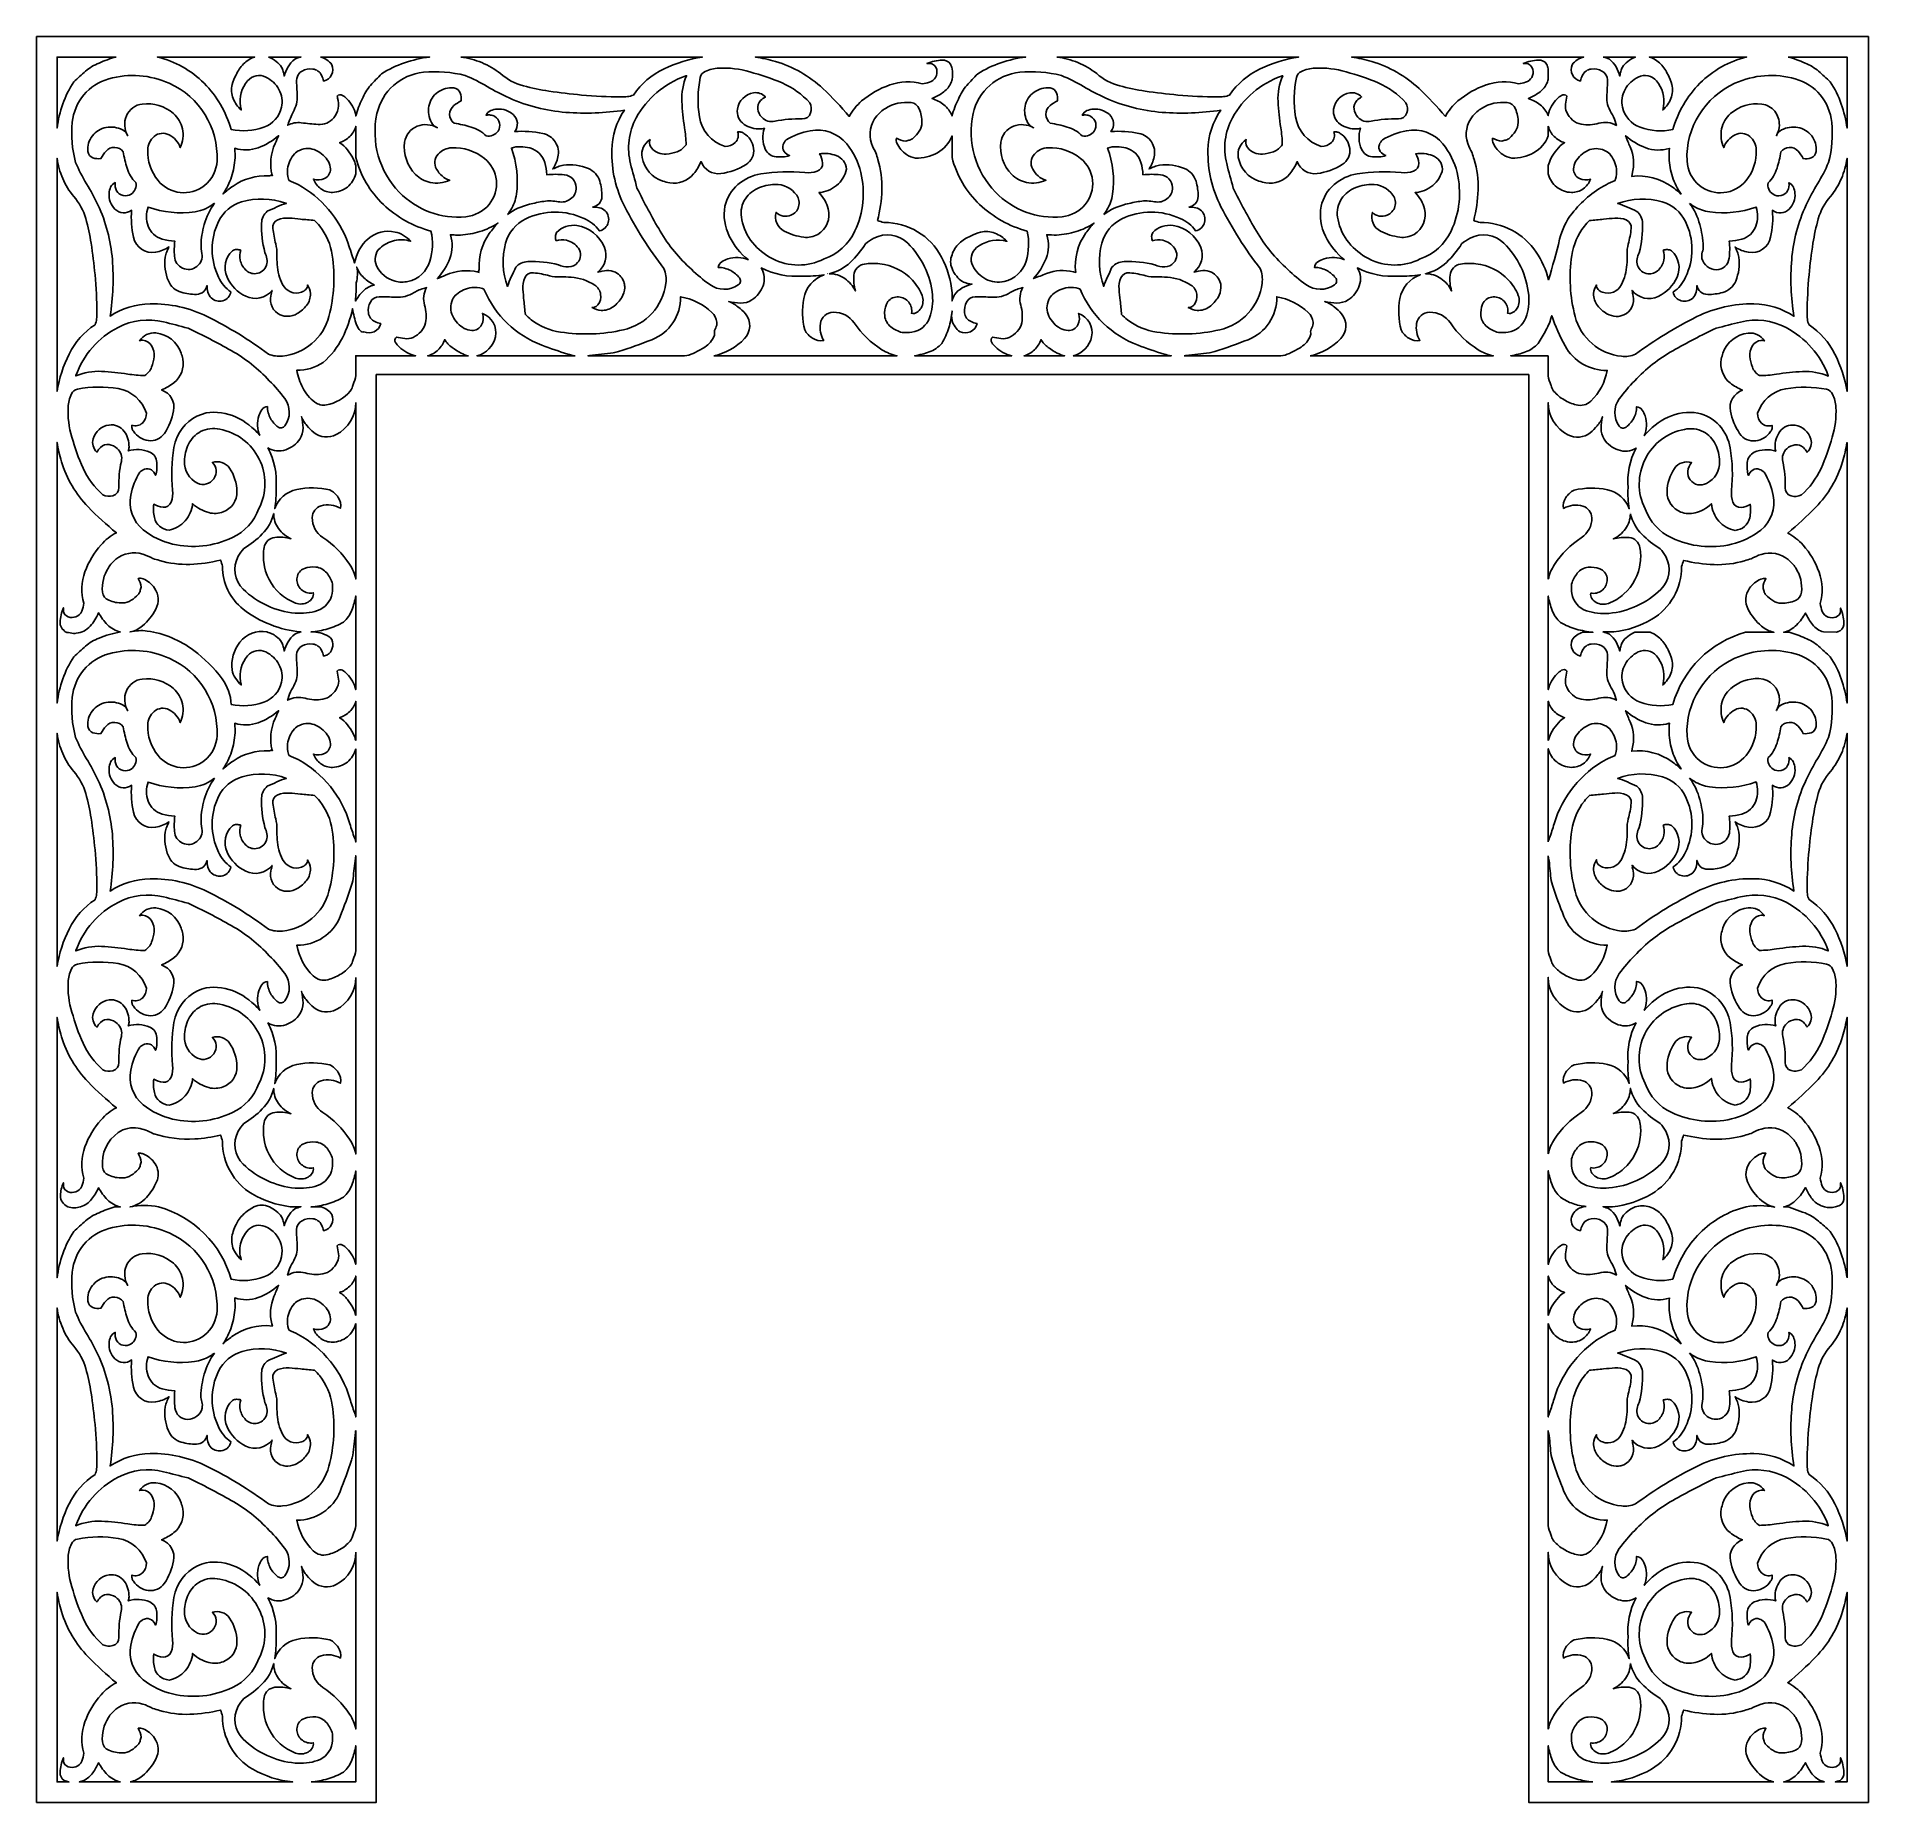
# Model space of a CAD drawing. Header units: centimetres. Extents: x 20.15 to 27, y 2.39 to 9.
import ezdxf

# ---------------------------------------------------------------- set-up
doc = ezdxf.new("R2010")
doc.units = ezdxf.units.CM
doc.header["$MEASUREMENT"] = 0
doc.layers.add('layer 1', color=7, linetype='Continuous')

msp = doc.modelspace()

# ---------------------------------------------------------------- linework, layer by layer
at = {"layer": 'layer 1', "color": 250}
for points, knots in [([(26.99977, 9.00077), (26.99977, 9.00077), (26.99977, 2.39469), (26.99977, 2.39469), (26.99977, 2.39469), (26.99977, 2.39469), (25.72893, 2.39469), (25.72893, 2.39469), (25.72893, 2.39469), (25.72893, 2.39469), (25.72892, 7.73624), (25.72892, 7.73624), (25.72892, 7.73624), (25.72892, 7.73624), (21.4172, 7.73624), (21.4172, 7.73624), (21.4172, 7.73624), (21.4172, 7.73624), (21.4172, 2.39469), (21.4172, 2.39469), (21.4172, 2.39469), (21.4172, 2.39469), (20.1468, 2.39469), (20.1468, 2.39469), (20.1468, 2.39469), (20.1468, 2.39469), (20.1468, 9.00077), (20.1468, 9.00077), (20.1468, 9.00077), (20.1468, 9.00077), (26.99977, 9.00077), (26.99977, 9.00077)], [0, 0, 0, 0, 0.1111111, 0.1111111, 0.1111111, 0.1111111, 0.2222222, 0.2222222, 0.2222222, 0.2222222, 0.3333333, 0.3333333, 0.3333333, 0.3333333, 0.4444444, 0.4444444, 0.4444444, 0.4444444, 0.5555556, 0.5555556, 0.5555556, 0.5555556, 0.6666667, 0.6666667, 0.6666667, 0.6666667, 0.7777778, 0.7777778, 0.7777778, 0.7777778, 1, 1, 1, 1]), ([(26.99977, 2.39469), (26.99977, 2.39469), (26.99977, 9.00077), (26.99977, 9.00077), (26.99977, 9.00077), (26.99977, 9.00077), (26.99977, 2.39469), (26.99977, 2.39469)], [0, 0, 0, 0, 0.3333333, 0.3333333, 0.3333333, 0.3333333, 1, 1, 1, 1]), ([(26.99977, 2.39469), (26.99977, 2.39469), (26.99977, 9.00077), (26.99977, 9.00077), (26.99977, 9.00077), (26.99977, 9.00077), (26.99977, 2.39469), (26.99977, 2.39469)], [0, 0, 0, 0, 0.3333333, 0.3333333, 0.3333333, 0.3333333, 1, 1, 1, 1]), ([(20.44374, 8.92457), (20.44374, 8.92457), (20.22303, 8.92457), (20.22303, 8.92457), (20.22303, 8.92457), (20.22303, 8.92457), (20.22303, 8.65852), (20.22303, 8.65852), (20.22303, 8.65852), (20.22726, 8.68925), (20.23455, 8.71949), (20.24478, 8.74878), (20.24478, 8.74878), (20.25502, 8.7781), (20.26884, 8.80606), (20.28591, 8.83201), (20.28591, 8.83201), (20.30026, 8.84536), (20.31484, 8.85845), (20.32965, 8.87128), (20.32965, 8.87128), (20.34458, 8.88422), (20.36168, 8.8944), (20.38016, 8.90137), (20.38016, 8.90137), (20.4005, 8.91125), (20.42181, 8.91902), (20.44374, 8.92457)], [0, 0, 0, 0, 0.125, 0.125, 0.125, 0.125, 0.25, 0.25, 0.25, 0.25, 0.375, 0.375, 0.375, 0.375, 0.5, 0.5, 0.5, 0.5, 0.625, 0.625, 0.625, 0.625, 0.75, 0.75, 0.75, 0.75, 1, 1, 1, 1]), ([(20.87448, 8.65335), (20.91538, 8.64464), (20.95788, 8.64762), (20.99715, 8.66198), (20.99715, 8.66198), (21.03025, 8.67407), (21.05497, 8.70205), (21.06287, 8.7364), (21.06287, 8.7364), (21.06793, 8.75909), (21.06451, 8.78284), (21.05323, 8.80317), (21.05323, 8.80317), (21.04207, 8.8233), (21.02505, 8.83954), (21.00442, 8.84975), (21.00442, 8.84975), (20.98101, 8.86133), (20.95275, 8.85544), (20.93596, 8.83543), (20.93596, 8.83543), (20.9137, 8.80892), (20.90395, 8.77412), (20.90922, 8.73991), (20.90922, 8.73991), (20.90992, 8.73539), (20.911, 8.73094), (20.91248, 8.72661), (20.91248, 8.72661), (20.89919, 8.73829), (20.88883, 8.75293), (20.88224, 8.76934), (20.88224, 8.76934), (20.87557, 8.78594), (20.8743, 8.80422), (20.87862, 8.82157), (20.87862, 8.82157), (20.88174, 8.83414), (20.88652, 8.84624), (20.89281, 8.85756), (20.89281, 8.85756), (20.89954, 8.87281), (20.90898, 8.88671), (20.92068, 8.89857), (20.92068, 8.89857), (20.93245, 8.91051), (20.94694, 8.91944), (20.96291, 8.92457), (20.96291, 8.92457), (20.96291, 8.92457), (20.5986, 8.92457), (20.5986, 8.92457), (20.5986, 8.92457), (20.66473, 8.90849), (20.72519, 8.87449), (20.77328, 8.82633), (20.77328, 8.82633), (20.82126, 8.7783), (20.85612, 8.71872), (20.87448, 8.65335)], [0, 0, 0, 0, 0.0625, 0.0625, 0.0625, 0.0625, 0.125, 0.125, 0.125, 0.125, 0.1875, 0.1875, 0.1875, 0.1875, 0.25, 0.25, 0.25, 0.25, 0.3125, 0.3125, 0.3125, 0.3125, 0.375, 0.375, 0.375, 0.375, 0.4375, 0.4375, 0.4375, 0.4375, 0.5, 0.5, 0.5, 0.5, 0.5625, 0.5625, 0.5625, 0.5625, 0.625, 0.625, 0.625, 0.625, 0.6875, 0.6875, 0.6875, 0.6875, 0.75, 0.75, 0.75, 0.75, 0.8125, 0.8125, 0.8125, 0.8125, 0.875, 0.875, 0.875, 0.875, 1, 1, 1, 1]), ([(21.01457, 8.92457), (21.02509, 8.92081), (21.0348, 8.91509), (21.0432, 8.90773), (21.0432, 8.90773), (21.05114, 8.90224), (21.05784, 8.89516), (21.06287, 8.88693), (21.06287, 8.88693), (21.06589, 8.88179), (21.0682, 8.87627), (21.06975, 8.87052), (21.06975, 8.87052), (21.07129, 8.86477), (21.0723, 8.85891), (21.07276, 8.85298), (21.07276, 8.85298), (21.07609, 8.86514), (21.08097, 8.87683), (21.08726, 8.88776), (21.08726, 8.88776), (21.0936, 8.89875), (21.10207, 8.90837), (21.11218, 8.91603), (21.11218, 8.91603), (21.11968, 8.9196), (21.1275, 8.92246), (21.13554, 8.92457), (21.13554, 8.92457), (21.13554, 8.92457), (21.01457, 8.92457), (21.01457, 8.92457)], [0, 0, 0, 0, 0.1111111, 0.1111111, 0.1111111, 0.1111111, 0.2222222, 0.2222222, 0.2222222, 0.2222222, 0.3333333, 0.3333333, 0.3333333, 0.3333333, 0.4444444, 0.4444444, 0.4444444, 0.4444444, 0.5555556, 0.5555556, 0.5555556, 0.5555556, 0.6666667, 0.6666667, 0.6666667, 0.6666667, 0.7777778, 0.7777778, 0.7777778, 0.7777778, 1, 1, 1, 1]), ([(21.2083, 8.92457), (21.2083, 8.92457), (21.34092, 8.92457), (21.34092, 8.92457), (21.34092, 8.92457), (21.34092, 8.92457), (21.61679, 8.92457), (21.61679, 8.92457), (21.61679, 8.92457), (21.58505, 8.92036), (21.55378, 8.9131), (21.52342, 8.90291), (21.52342, 8.90291), (21.49302, 8.89271), (21.46397, 8.87887), (21.43689, 8.86168), (21.43689, 8.86168), (21.4231, 8.84739), (21.40955, 8.83287), (21.39626, 8.81812), (21.39626, 8.81812), (21.38285, 8.80325), (21.37226, 8.78608), (21.36498, 8.76743), (21.36498, 8.76743), (21.35475, 8.74714), (21.34669, 8.72583), (21.34092, 8.70386), (21.34092, 8.70386), (21.34092, 8.70386), (21.34092, 8.70897), (21.34092, 8.70897), (21.34092, 8.70897), (21.33557, 8.73154), (21.32391, 8.7521), (21.30731, 8.76828), (21.30731, 8.76828), (21.30237, 8.77302), (21.29703, 8.77732), (21.29136, 8.78115), (21.29136, 8.78115), (21.28485, 8.78555), (21.27608, 8.7843), (21.27106, 8.77826), (21.27106, 8.77826), (21.27154, 8.7758), (21.27215, 8.77337), (21.2729, 8.77099), (21.2729, 8.77099), (21.28102, 8.74531), (21.27542, 8.71724), (21.25811, 8.69661), (21.25811, 8.69661), (21.24377, 8.67954), (21.22206, 8.67043), (21.19983, 8.67213), (21.19983, 8.67213), (21.17882, 8.67375), (21.15784, 8.67583), (21.13692, 8.67836), (21.13692, 8.67836), (21.12817, 8.67943), (21.11931, 8.67922), (21.11062, 8.67773), (21.11062, 8.67773), (21.10191, 8.67624), (21.09352, 8.67328), (21.08582, 8.66895), (21.08582, 8.66895), (21.08637, 8.67028), (21.08687, 8.67161), (21.08732, 8.67298), (21.08732, 8.67298), (21.09254, 8.68873), (21.09901, 8.70404), (21.10667, 8.71876), (21.10667, 8.71876), (21.11161, 8.72827), (21.11555, 8.73827), (21.11842, 8.74859), (21.11842, 8.74859), (21.1213, 8.75896), (21.12246, 8.76973), (21.12184, 8.78047), (21.12184, 8.78047), (21.1209, 8.79664), (21.11993, 8.81281), (21.11892, 8.82897), (21.11892, 8.82897), (21.11828, 8.83921), (21.12061, 8.84942), (21.12562, 8.85837), (21.12562, 8.85837), (21.12892, 8.86426), (21.13386, 8.86905), (21.13984, 8.87217), (21.13984, 8.87217), (21.15211, 8.87858), (21.16603, 8.88115), (21.17978, 8.87954), (21.17978, 8.87954), (21.19409, 8.87787), (21.20659, 8.86906), (21.21298, 8.85614), (21.21298, 8.85614), (21.21639, 8.84926), (21.21889, 8.84196), (21.22042, 8.83443), (21.22042, 8.83443), (21.23356, 8.83701), (21.24465, 8.84571), (21.25028, 8.85785), (21.25028, 8.85785), (21.25582, 8.86981), (21.25628, 8.88348), (21.25155, 8.89578), (21.25155, 8.89578), (21.24643, 8.90303), (21.23991, 8.90917), (21.23237, 8.91385), (21.23237, 8.91385), (21.22487, 8.91851), (21.21677, 8.92212), (21.2083, 8.92457)], [0, 0, 0, 0, 0.03125, 0.03125, 0.03125, 0.03125, 0.0625, 0.0625, 0.0625, 0.0625, 0.09375, 0.09375, 0.09375, 0.09375, 0.125, 0.125, 0.125, 0.125, 0.15625, 0.15625, 0.15625, 0.15625, 0.1875, 0.1875, 0.1875, 0.1875, 0.21875, 0.21875, 0.21875, 0.21875, 0.25, 0.25, 0.25, 0.25, 0.28125, 0.28125, 0.28125, 0.28125, 0.3125, 0.3125, 0.3125, 0.3125, 0.34375, 0.34375, 0.34375, 0.34375, 0.375, 0.375, 0.375, 0.375, 0.40625, 0.40625, 0.40625, 0.40625, 0.4375, 0.4375, 0.4375, 0.4375, 0.46875, 0.46875, 0.46875, 0.46875, 0.5, 0.5, 0.5, 0.5, 0.53125, 0.53125, 0.53125, 0.53125, 0.5625, 0.5625, 0.5625, 0.5625, 0.59375, 0.59375, 0.59375, 0.59375, 0.625, 0.625, 0.625, 0.625, 0.65625, 0.65625, 0.65625, 0.65625, 0.6875, 0.6875, 0.6875, 0.6875, 0.71875, 0.71875, 0.71875, 0.71875, 0.75, 0.75, 0.75, 0.75, 0.78125, 0.78125, 0.78125, 0.78125, 0.8125, 0.8125, 0.8125, 0.8125, 0.84375, 0.84375, 0.84375, 0.84375, 0.875, 0.875, 0.875, 0.875, 0.90625, 0.90625, 0.90625, 0.90625, 0.9375, 0.9375, 0.9375, 0.9375, 1, 1, 1, 1]), ([(21.73358, 8.92457), (21.73358, 8.92457), (22.6377, 8.92457), (22.6377, 8.92457), (22.6377, 8.92457), (22.58798, 8.91638), (22.53964, 8.90136), (22.49403, 8.87993), (22.49403, 8.87993), (22.44782, 8.85822), (22.40829, 8.82454), (22.37952, 8.78236), (22.37952, 8.78236), (22.37251, 8.77881), (22.36486, 8.77672), (22.35702, 8.77622), (22.35702, 8.77622), (22.34926, 8.77572), (22.34148, 8.77545), (22.33371, 8.7754), (22.33371, 8.7754), (22.28426, 8.77556), (22.23484, 8.77788), (22.18559, 8.78236), (22.18559, 8.78236), (22.14475, 8.78607), (22.10401, 8.79095), (22.06344, 8.79698), (22.06344, 8.79698), (22.03135, 8.80187), (21.99955, 8.8085), (21.96819, 8.81685), (21.96819, 8.81685), (21.93645, 8.8253), (21.90702, 8.84083), (21.88211, 8.86223), (21.88211, 8.86223), (21.86096, 8.87942), (21.83736, 8.89331), (21.81207, 8.90346), (21.81207, 8.90346), (21.78684, 8.9136), (21.76049, 8.92068), (21.73358, 8.92457)], [0, 0, 0, 0, 0.0833333, 0.0833333, 0.0833333, 0.0833333, 0.1666667, 0.1666667, 0.1666667, 0.1666667, 0.25, 0.25, 0.25, 0.25, 0.3333333, 0.3333333, 0.3333333, 0.3333333, 0.4166667, 0.4166667, 0.4166667, 0.4166667, 0.5, 0.5, 0.5, 0.5, 0.5833333, 0.5833333, 0.5833333, 0.5833333, 0.6666667, 0.6666667, 0.6666667, 0.6666667, 0.75, 0.75, 0.75, 0.75, 0.8333333, 0.8333333, 0.8333333, 0.8333333, 1, 1, 1, 1]), ([(23.57151, 8.88018), (23.57014, 8.88638), (23.56816, 8.89243), (23.5656, 8.89825), (23.5656, 8.89825), (23.55856, 8.90801), (23.54706, 8.91353), (23.53503, 8.91292), (23.53503, 8.91292), (23.51539, 8.91192), (23.49605, 8.90765), (23.47781, 8.9003), (23.47781, 8.9003), (23.48058, 8.90029), (23.48336, 8.90027), (23.48613, 8.90024), (23.48613, 8.90024), (23.49965, 8.90013), (23.51131, 8.89069), (23.51427, 8.87749), (23.51427, 8.87749), (23.51886, 8.85699), (23.50696, 8.83638), (23.48693, 8.83006), (23.48693, 8.83006), (23.47819, 8.8273), (23.46919, 8.82545), (23.46008, 8.82452), (23.46008, 8.82452), (23.42013, 8.83525), (23.37789, 8.83374), (23.33881, 8.82016), (23.33881, 8.82016), (23.30027, 8.80677), (23.26456, 8.78637), (23.23345, 8.75997), (23.23345, 8.75997), (23.21448, 8.74387), (23.19864, 8.72442), (23.18673, 8.70257), (23.18673, 8.70257), (23.15603, 8.739), (23.12322, 8.77359), (23.08847, 8.80616), (23.08847, 8.80616), (23.03804, 8.85343), (22.97725, 8.88818), (22.91093, 8.90765), (22.91093, 8.90765), (22.88629, 8.91484), (22.86123, 8.92049), (22.83589, 8.92457), (22.83589, 8.92457), (22.83589, 8.92457), (23.57151, 8.92457), (23.57151, 8.92457), (23.57151, 8.92457), (23.57151, 8.92457), (23.84738, 8.92457), (23.84738, 8.92457), (23.84738, 8.92457), (23.81563, 8.92035), (23.78437, 8.9131), (23.754, 8.90291), (23.754, 8.90291), (23.7236, 8.89271), (23.69455, 8.87887), (23.66748, 8.86168), (23.66748, 8.86168), (23.65368, 8.84739), (23.64014, 8.83287), (23.62685, 8.81812), (23.62685, 8.81812), (23.61344, 8.80325), (23.60284, 8.78608), (23.59557, 8.76743), (23.59557, 8.76743), (23.58534, 8.74714), (23.57728, 8.72583), (23.57151, 8.70386), (23.57151, 8.70386), (23.57151, 8.70386), (23.57151, 8.70555), (23.57151, 8.70555), (23.57151, 8.70555), (23.56504, 8.72128), (23.55461, 8.73505), (23.54121, 8.74554), (23.54121, 8.74554), (23.52795, 8.75592), (23.51304, 8.764), (23.4971, 8.76945), (23.4971, 8.76945), (23.51077, 8.77532), (23.52386, 8.78243), (23.53621, 8.79071), (23.53621, 8.79071), (23.54875, 8.79911), (23.55887, 8.81062), (23.5656, 8.82413), (23.5656, 8.82413), (23.56819, 8.82936), (23.57017, 8.83487), (23.57151, 8.84054), (23.57151, 8.84054), (23.57401, 8.85364), (23.57401, 8.86708), (23.57151, 8.88018)], [0, 0, 0, 0, 0.0357143, 0.0357143, 0.0357143, 0.0357143, 0.0714286, 0.0714286, 0.0714286, 0.0714286, 0.1071429, 0.1071429, 0.1071429, 0.1071429, 0.1428571, 0.1428571, 0.1428571, 0.1428571, 0.1785714, 0.1785714, 0.1785714, 0.1785714, 0.2142857, 0.2142857, 0.2142857, 0.2142857, 0.25, 0.25, 0.25, 0.25, 0.2857143, 0.2857143, 0.2857143, 0.2857143, 0.3214286, 0.3214286, 0.3214286, 0.3214286, 0.3571429, 0.3571429, 0.3571429, 0.3571429, 0.3928571, 0.3928571, 0.3928571, 0.3928571, 0.4285714, 0.4285714, 0.4285714, 0.4285714, 0.4642857, 0.4642857, 0.4642857, 0.4642857, 0.5, 0.5, 0.5, 0.5, 0.5357143, 0.5357143, 0.5357143, 0.5357143, 0.5714286, 0.5714286, 0.5714286, 0.5714286, 0.6071429, 0.6071429, 0.6071429, 0.6071429, 0.6428571, 0.6428571, 0.6428571, 0.6428571, 0.6785714, 0.6785714, 0.6785714, 0.6785714, 0.7142857, 0.7142857, 0.7142857, 0.7142857, 0.75, 0.75, 0.75, 0.75, 0.7857143, 0.7857143, 0.7857143, 0.7857143, 0.8214286, 0.8214286, 0.8214286, 0.8214286, 0.8571429, 0.8571429, 0.8571429, 0.8571429, 0.8928571, 0.8928571, 0.8928571, 0.8928571, 0.9285714, 0.9285714, 0.9285714, 0.9285714, 1, 1, 1, 1]), ([(23.96417, 8.92457), (23.96417, 8.92457), (24.86829, 8.92457), (24.86829, 8.92457), (24.86829, 8.92457), (24.81857, 8.91638), (24.77023, 8.90136), (24.72462, 8.87993), (24.72462, 8.87993), (24.67841, 8.85822), (24.63887, 8.82454), (24.6101, 8.78236), (24.6101, 8.78236), (24.6031, 8.7788), (24.59544, 8.77672), (24.5876, 8.77622), (24.5876, 8.77622), (24.57984, 8.77572), (24.57207, 8.77545), (24.56429, 8.7754), (24.56429, 8.7754), (24.51485, 8.77556), (24.46542, 8.77788), (24.41618, 8.78236), (24.41618, 8.78236), (24.37533, 8.78607), (24.3346, 8.79095), (24.29403, 8.79698), (24.29403, 8.79698), (24.26194, 8.80187), (24.23014, 8.8085), (24.19877, 8.81685), (24.19877, 8.81685), (24.16704, 8.8253), (24.13761, 8.84083), (24.1127, 8.86223), (24.1127, 8.86223), (24.09155, 8.87942), (24.06794, 8.89331), (24.04266, 8.90346), (24.04266, 8.90346), (24.01742, 8.9136), (23.99108, 8.92068), (23.96417, 8.92457)], [0, 0, 0, 0, 0.0833333, 0.0833333, 0.0833333, 0.0833333, 0.1666667, 0.1666667, 0.1666667, 0.1666667, 0.25, 0.25, 0.25, 0.25, 0.3333333, 0.3333333, 0.3333333, 0.3333333, 0.4166667, 0.4166667, 0.4166667, 0.4166667, 0.5, 0.5, 0.5, 0.5, 0.5833333, 0.5833333, 0.5833333, 0.5833333, 0.6666667, 0.6666667, 0.6666667, 0.6666667, 0.75, 0.75, 0.75, 0.75, 0.8333333, 0.8333333, 0.8333333, 0.8333333, 1, 1, 1, 1]), ([(25.8021, 8.70887), (25.8021, 8.70887), (25.8021, 8.70554), (25.8021, 8.70554), (25.8021, 8.70554), (25.79563, 8.72127), (25.7852, 8.73505), (25.7718, 8.74553), (25.7718, 8.74553), (25.75854, 8.75592), (25.74363, 8.764), (25.7277, 8.76945), (25.7277, 8.76945), (25.74136, 8.77532), (25.75444, 8.78243), (25.7668, 8.79071), (25.7668, 8.79071), (25.77933, 8.79911), (25.78946, 8.81062), (25.79619, 8.82413), (25.79619, 8.82413), (25.79878, 8.82937), (25.80076, 8.83488), (25.8021, 8.84056), (25.8021, 8.84056), (25.8021, 8.84056), (25.8021, 8.88016), (25.8021, 8.88016), (25.8021, 8.88016), (25.80073, 8.88637), (25.79875, 8.89243), (25.79619, 8.89825), (25.79619, 8.89825), (25.78915, 8.90801), (25.77766, 8.91353), (25.76564, 8.91291), (25.76564, 8.91291), (25.74599, 8.91192), (25.72665, 8.90766), (25.7084, 8.9003), (25.7084, 8.9003), (25.71116, 8.90029), (25.71392, 8.90027), (25.71668, 8.90025), (25.71668, 8.90025), (25.73022, 8.90015), (25.7419, 8.8907), (25.74486, 8.87749), (25.74486, 8.87749), (25.74944, 8.85699), (25.73754, 8.83639), (25.71752, 8.83006), (25.71752, 8.83006), (25.70878, 8.8273), (25.69978, 8.82545), (25.69066, 8.82452), (25.69066, 8.82452), (25.65071, 8.83525), (25.60848, 8.83374), (25.5694, 8.82016), (25.5694, 8.82016), (25.53086, 8.80676), (25.49515, 8.78637), (25.46404, 8.75997), (25.46404, 8.75997), (25.44506, 8.74387), (25.42923, 8.72442), (25.41731, 8.70257), (25.41731, 8.70257), (25.38661, 8.739), (25.3538, 8.77359), (25.31905, 8.80616), (25.31905, 8.80616), (25.26862, 8.85343), (25.20783, 8.88818), (25.14151, 8.90765), (25.14151, 8.90765), (25.11687, 8.91484), (25.09181, 8.92049), (25.06647, 8.92457), (25.06647, 8.92457), (25.06647, 8.92457), (25.8021, 8.92457), (25.8021, 8.92457), (25.8021, 8.92457), (25.8021, 8.92457), (25.93474, 8.92457), (25.93474, 8.92457), (25.93474, 8.92457), (25.92626, 8.92212), (25.91816, 8.91851), (25.91066, 8.91385), (25.91066, 8.91385), (25.90312, 8.90917), (25.8966, 8.90302), (25.89149, 8.89576), (25.89149, 8.89576), (25.88676, 8.88346), (25.88721, 8.86978), (25.89275, 8.85782), (25.89275, 8.85782), (25.89837, 8.84567), (25.90947, 8.83696), (25.92261, 8.83438), (25.92261, 8.83438), (25.92414, 8.84192), (25.92664, 8.84922), (25.93005, 8.85611), (25.93005, 8.85611), (25.93643, 8.86903), (25.94894, 8.87784), (25.96325, 8.87952), (25.96325, 8.87952), (25.977, 8.88112), (25.99092, 8.87856), (26.00319, 8.87215), (26.00319, 8.87215), (26.01573, 8.86561), (26.02364, 8.85268), (26.02379, 8.83855), (26.02379, 8.83855), (26.02392, 8.82541), (26.02348, 8.81226), (26.02247, 8.79916), (26.02247, 8.79916), (26.02169, 8.78913), (26.02121, 8.77908), (26.02105, 8.76902), (26.02105, 8.76902), (26.02088, 8.75885), (26.0228, 8.74877), (26.0267, 8.73938), (26.0267, 8.73938), (26.03118, 8.72859), (26.03634, 8.71811), (26.04216, 8.708), (26.04216, 8.708), (26.04801, 8.69784), (26.05235, 8.68688), (26.05504, 8.67547), (26.05504, 8.67547), (26.05558, 8.6732), (26.05631, 8.67098), (26.05722, 8.66883), (26.05722, 8.66883), (26.03724, 8.68003), (26.01363, 8.6828), (25.9916, 8.67654), (25.9916, 8.67654), (25.97015, 8.67043), (25.9476, 8.66923), (25.92563, 8.67301), (25.92563, 8.67301), (25.91349, 8.67511), (25.90218, 8.68056), (25.89299, 8.68876), (25.89299, 8.68876), (25.88389, 8.69689), (25.8765, 8.70675), (25.87126, 8.71777), (25.87126, 8.71777), (25.86678, 8.72718), (25.86523, 8.73773), (25.86679, 8.74804), (25.86679, 8.74804), (25.86833, 8.75812), (25.87005, 8.76817), (25.87197, 8.77819), (25.87197, 8.77819), (25.86694, 8.78423), (25.85818, 8.78548), (25.85167, 8.78108), (25.85167, 8.78108), (25.846, 8.77725), (25.84066, 8.77294), (25.83572, 8.7682), (25.83572, 8.7682), (25.81912, 8.752), (25.80746, 8.73144), (25.8021, 8.70887), (25.8021, 8.70887), (25.8021, 8.70887), (25.8021, 8.70887), (25.8021, 8.70887)], [0, 0, 0, 0, 0.0212766, 0.0212766, 0.0212766, 0.0212766, 0.0425532, 0.0425532, 0.0425532, 0.0425532, 0.0638298, 0.0638298, 0.0638298, 0.0638298, 0.0851064, 0.0851064, 0.0851064, 0.0851064, 0.106383, 0.106383, 0.106383, 0.106383, 0.1276596, 0.1276596, 0.1276596, 0.1276596, 0.1489362, 0.1489362, 0.1489362, 0.1489362, 0.1702128, 0.1702128, 0.1702128, 0.1702128, 0.1914894, 0.1914894, 0.1914894, 0.1914894, 0.212766, 0.212766, 0.212766, 0.212766, 0.2340426, 0.2340426, 0.2340426, 0.2340426, 0.2553191, 0.2553191, 0.2553191, 0.2553191, 0.2765957, 0.2765957, 0.2765957, 0.2765957, 0.2978723, 0.2978723, 0.2978723, 0.2978723, 0.3191489, 0.3191489, 0.3191489, 0.3191489, 0.3404255, 0.3404255, 0.3404255, 0.3404255, 0.3617021, 0.3617021, 0.3617021, 0.3617021, 0.3829787, 0.3829787, 0.3829787, 0.3829787, 0.4042553, 0.4042553, 0.4042553, 0.4042553, 0.4255319, 0.4255319, 0.4255319, 0.4255319, 0.4468085, 0.4468085, 0.4468085, 0.4468085, 0.4680851, 0.4680851, 0.4680851, 0.4680851, 0.4893617, 0.4893617, 0.4893617, 0.4893617, 0.5106383, 0.5106383, 0.5106383, 0.5106383, 0.5319149, 0.5319149, 0.5319149, 0.5319149, 0.5531915, 0.5531915, 0.5531915, 0.5531915, 0.5744681, 0.5744681, 0.5744681, 0.5744681, 0.5957447, 0.5957447, 0.5957447, 0.5957447, 0.6170213, 0.6170213, 0.6170213, 0.6170213, 0.6382979, 0.6382979, 0.6382979, 0.6382979, 0.6595745, 0.6595745, 0.6595745, 0.6595745, 0.6808511, 0.6808511, 0.6808511, 0.6808511, 0.7021277, 0.7021277, 0.7021277, 0.7021277, 0.7234043, 0.7234043, 0.7234043, 0.7234043, 0.7446809, 0.7446809, 0.7446809, 0.7446809, 0.7659574, 0.7659574, 0.7659574, 0.7659574, 0.787234, 0.787234, 0.787234, 0.787234, 0.8085106, 0.8085106, 0.8085106, 0.8085106, 0.8297872, 0.8297872, 0.8297872, 0.8297872, 0.8510638, 0.8510638, 0.8510638, 0.8510638, 0.8723404, 0.8723404, 0.8723404, 0.8723404, 0.893617, 0.893617, 0.893617, 0.893617, 0.9148936, 0.9148936, 0.9148936, 0.9148936, 0.9361702, 0.9361702, 0.9361702, 0.9361702, 0.9574468, 0.9574468, 0.9574468, 0.9574468, 1, 1, 1, 1]), ([(26.00749, 8.92457), (26.00749, 8.92457), (26.12846, 8.92457), (26.12846, 8.92457), (26.12846, 8.92457), (26.11794, 8.92081), (26.10823, 8.91509), (26.09983, 8.90772), (26.09983, 8.90772), (26.09189, 8.90223), (26.08519, 8.89514), (26.08016, 8.8869), (26.08016, 8.8869), (26.07714, 8.88176), (26.07483, 8.87624), (26.07328, 8.87049), (26.07328, 8.87049), (26.07174, 8.86474), (26.07073, 8.85887), (26.07027, 8.85294), (26.07027, 8.85294), (26.06694, 8.86511), (26.06207, 8.87681), (26.05577, 8.88774), (26.05577, 8.88774), (26.04944, 8.89874), (26.04097, 8.90835), (26.03086, 8.91603), (26.03086, 8.91603), (26.02335, 8.9196), (26.01553, 8.92245), (26.00749, 8.92457)], [0, 0, 0, 0, 0.1111111, 0.1111111, 0.1111111, 0.1111111, 0.2222222, 0.2222222, 0.2222222, 0.2222222, 0.3333333, 0.3333333, 0.3333333, 0.3333333, 0.4444444, 0.4444444, 0.4444444, 0.4444444, 0.5555556, 0.5555556, 0.5555556, 0.5555556, 0.6666667, 0.6666667, 0.6666667, 0.6666667, 0.7777778, 0.7777778, 0.7777778, 0.7777778, 1, 1, 1, 1]), ([(26.26855, 8.65321), (26.22766, 8.64451), (26.18513, 8.64751), (26.14587, 8.66186), (26.14587, 8.66186), (26.11279, 8.67395), (26.08806, 8.70199), (26.08016, 8.73631), (26.08016, 8.73631), (26.07509, 8.75899), (26.07853, 8.78277), (26.0898, 8.80311), (26.0898, 8.80311), (26.10095, 8.82324), (26.11799, 8.8395), (26.13861, 8.84972), (26.13861, 8.84972), (26.162, 8.86131), (26.19031, 8.85537), (26.20709, 8.83538), (26.20709, 8.83538), (26.22934, 8.80886), (26.23907, 8.77402), (26.23381, 8.73981), (26.23381, 8.73981), (26.23312, 8.73529), (26.23203, 8.73084), (26.23056, 8.72651), (26.23056, 8.72651), (26.24384, 8.7382), (26.2542, 8.75285), (26.2608, 8.76927), (26.2608, 8.76927), (26.26746, 8.78588), (26.26873, 8.80415), (26.26441, 8.82152), (26.26441, 8.82152), (26.26129, 8.83409), (26.25652, 8.8462), (26.25023, 8.85753), (26.25023, 8.85753), (26.2435, 8.87278), (26.23406, 8.88668), (26.22235, 8.89856), (26.22235, 8.89856), (26.21058, 8.91051), (26.19609, 8.91943), (26.18012, 8.92457), (26.18012, 8.92457), (26.18012, 8.92457), (26.54444, 8.92457), (26.54444, 8.92457), (26.54444, 8.92457), (26.47827, 8.90847), (26.41784, 8.87447), (26.36973, 8.82627), (26.36973, 8.82627), (26.32174, 8.77818), (26.28691, 8.71862), (26.26855, 8.65321)], [0, 0, 0, 0, 0.0625, 0.0625, 0.0625, 0.0625, 0.125, 0.125, 0.125, 0.125, 0.1875, 0.1875, 0.1875, 0.1875, 0.25, 0.25, 0.25, 0.25, 0.3125, 0.3125, 0.3125, 0.3125, 0.375, 0.375, 0.375, 0.375, 0.4375, 0.4375, 0.4375, 0.4375, 0.5, 0.5, 0.5, 0.5, 0.5625, 0.5625, 0.5625, 0.5625, 0.625, 0.625, 0.625, 0.625, 0.6875, 0.6875, 0.6875, 0.6875, 0.75, 0.75, 0.75, 0.75, 0.8125, 0.8125, 0.8125, 0.8125, 0.875, 0.875, 0.875, 0.875, 1, 1, 1, 1]), ([(26.6993, 8.92457), (26.6993, 8.92457), (26.92001, 8.92457), (26.92001, 8.92457), (26.92001, 8.92457), (26.92001, 8.92457), (26.92001, 8.65839), (26.92001, 8.65839), (26.92001, 8.65839), (26.91577, 8.68914), (26.90849, 8.71938), (26.89826, 8.74869), (26.89826, 8.74869), (26.88802, 8.77803), (26.8742, 8.806), (26.85712, 8.83196), (26.85712, 8.83196), (26.84278, 8.84532), (26.8282, 8.85842), (26.81338, 8.87126), (26.81338, 8.87126), (26.79845, 8.88419), (26.78136, 8.89438), (26.76287, 8.90136), (26.76287, 8.90136), (26.74253, 8.91124), (26.72123, 8.91902), (26.6993, 8.92457)], [0, 0, 0, 0, 0.125, 0.125, 0.125, 0.125, 0.25, 0.25, 0.25, 0.25, 0.375, 0.375, 0.375, 0.375, 0.5, 0.5, 0.5, 0.5, 0.625, 0.625, 0.625, 0.625, 0.75, 0.75, 0.75, 0.75, 1, 1, 1, 1]), ([(20.91127, 8.20211), (20.9064, 8.19017), (20.90538, 8.177), (20.90836, 8.16445), (20.90836, 8.16445), (20.9117, 8.15067), (20.91874, 8.13807), (20.92872, 8.12802), (20.92872, 8.12802), (20.93903, 8.11763), (20.95347, 8.11247), (20.96802, 8.11397), (20.96802, 8.11397), (20.98597, 8.11609), (21.00108, 8.12837), (21.0068, 8.14552), (21.0068, 8.14552), (21.0094, 8.15333), (21.00996, 8.16167), (21.00841, 8.16975), (21.00841, 8.16975), (21.00687, 8.17774), (21.00433, 8.18549), (21.00083, 8.19283), (21.00083, 8.19283), (20.99109, 8.22884), (20.98682, 8.26613), (20.98815, 8.30341), (20.98815, 8.30341), (20.98876, 8.32049), (20.99663, 8.33651), (21.00978, 8.34744), (21.00978, 8.34744), (21.02156, 8.35268), (21.03329, 8.35803), (21.04497, 8.36349), (21.04497, 8.36349), (21.05667, 8.36895), (21.0688, 8.37345), (21.08123, 8.37695), (21.08123, 8.37695), (21.07994, 8.37742), (21.07865, 8.37788), (21.07735, 8.37834), (21.07735, 8.37834), (21.02456, 8.39683), (20.96732, 8.39825), (20.91368, 8.38238), (20.91368, 8.38238), (20.87601, 8.37124), (20.84476, 8.34483), (20.8275, 8.30954), (20.8275, 8.30954), (20.79532, 8.24374), (20.79525, 8.16684), (20.82736, 8.10101), (20.82736, 8.10101), (20.83269, 8.09008), (20.83915, 8.07973), (20.84662, 8.07014), (20.84662, 8.07014), (20.85413, 8.0605), (20.86323, 8.05222), (20.87354, 8.04566), (20.87354, 8.04566), (20.87071, 8.02981), (20.85898, 8.01702), (20.84345, 8.01281), (20.84345, 8.01281), (20.82819, 8.00867), (20.81185, 8.01261), (20.80015, 8.02325), (20.80015, 8.02325), (20.79386, 8.02898), (20.78946, 8.03648), (20.78751, 8.04476), (20.78751, 8.04476), (20.7856, 8.05288), (20.78463, 8.06119), (20.78463, 8.06954), (20.78463, 8.06954), (20.78276, 8.06096), (20.77833, 8.05315), (20.77192, 8.04715), (20.77192, 8.04715), (20.7644, 8.04028), (20.75457, 8.03646), (20.74439, 8.03646), (20.74439, 8.03646), (20.72534, 8.03644), (20.70638, 8.03903), (20.68803, 8.04415), (20.68803, 8.04415), (20.66627, 8.05023), (20.64847, 8.06593), (20.63971, 8.08675), (20.63971, 8.08675), (20.62792, 8.11475), (20.62387, 8.14542), (20.62795, 8.17553), (20.62795, 8.17553), (20.62888, 8.1823), (20.63069, 8.18893), (20.63336, 8.19522), (20.63336, 8.19522), (20.63602, 8.20149), (20.63886, 8.20768), (20.64189, 8.21378), (20.64189, 8.21378), (20.62667, 8.20402), (20.60965, 8.19739), (20.59183, 8.19427), (20.59183, 8.19427), (20.55364, 8.18757), (20.51696, 8.21236), (20.50885, 8.25028), (20.50885, 8.25028), (20.50177, 8.28346), (20.49951, 8.3175), (20.50214, 8.35132), (20.50214, 8.35132), (20.48313, 8.33686), (20.45632, 8.33878), (20.43952, 8.35575), (20.43952, 8.35575), (20.42412, 8.37133), (20.41624, 8.39285), (20.41792, 8.41469), (20.41792, 8.41469), (20.41854, 8.4227), (20.4205, 8.43055), (20.42372, 8.43791), (20.42372, 8.43791), (20.42703, 8.44548), (20.43316, 8.45149), (20.4408, 8.45466), (20.4408, 8.45466), (20.43894, 8.44432), (20.44064, 8.43368), (20.44561, 8.42443), (20.44561, 8.42443), (20.45068, 8.41501), (20.45964, 8.4083), (20.47012, 8.40609), (20.47012, 8.40609), (20.48035, 8.40394), (20.49101, 8.40584), (20.49987, 8.4114), (20.49987, 8.4114), (20.51444, 8.42056), (20.52171, 8.43784), (20.51805, 8.45466), (20.51805, 8.45466), (20.50266, 8.46953), (20.4913, 8.48809), (20.48506, 8.50856), (20.48506, 8.50856), (20.47892, 8.52873), (20.474, 8.54925), (20.47033, 8.57001), (20.47033, 8.57001), (20.46286, 8.57991), (20.45132, 8.58593), (20.43893, 8.5864), (20.43893, 8.5864), (20.42653, 8.58687), (20.41463, 8.58181), (20.40642, 8.57251), (20.40642, 8.57251), (20.39892, 8.56403), (20.39252, 8.55463), (20.38739, 8.54453), (20.38739, 8.54453), (20.37727, 8.54314), (20.36697, 8.54416), (20.35732, 8.54753), (20.35732, 8.54753), (20.34701, 8.55112), (20.33972, 8.56039), (20.33863, 8.57126), (20.33863, 8.57126), (20.33656, 8.59205), (20.34254, 8.61286), (20.35533, 8.62937), (20.35533, 8.62937), (20.36809, 8.64584), (20.38646, 8.65706), (20.40693, 8.66089), (20.40693, 8.66089), (20.4278, 8.66478), (20.44938, 8.6616), (20.46825, 8.65187), (20.46825, 8.65187), (20.47714, 8.64728), (20.48403, 8.63955), (20.48756, 8.63019), (20.48756, 8.63019), (20.47436, 8.65268), (20.47259, 8.6801), (20.48276, 8.70411), (20.48276, 8.70411), (20.49308, 8.72849), (20.51571, 8.74547), (20.542, 8.74859), (20.542, 8.74859), (20.58411, 8.75357), (20.62639, 8.74061), (20.65849, 8.71291), (20.65849, 8.71291), (20.67569, 8.69806), (20.68759, 8.67799), (20.69235, 8.65576), (20.69235, 8.65576), (20.69703, 8.63219), (20.69421, 8.60773), (20.68428, 8.58585), (20.68428, 8.58585), (20.68102, 8.59631), (20.6754, 8.60587), (20.66785, 8.61381), (20.66785, 8.61381), (20.66035, 8.62168), (20.65164, 8.62832), (20.64205, 8.63345), (20.64205, 8.63345), (20.62409, 8.64306), (20.60209, 8.64065), (20.58667, 8.62734), (20.58667, 8.62734), (20.57199, 8.61469), (20.56324, 8.59652), (20.5625, 8.57715), (20.5625, 8.57715), (20.56091, 8.53552), (20.57454, 8.49476), (20.60086, 8.46247), (20.60086, 8.46247), (20.64407, 8.40954), (20.72172, 8.40119), (20.77506, 8.44388), (20.77506, 8.44388), (20.8032, 8.46659), (20.8202, 8.50027), (20.82174, 8.5364), (20.82174, 8.5364), (20.827, 8.66054), (20.75625, 8.77529), (20.6429, 8.82618), (20.6429, 8.82618), (20.57179, 8.85813), (20.49177, 8.86408), (20.41673, 8.84297), (20.41673, 8.84297), (20.34206, 8.82194), (20.28791, 8.75744), (20.28025, 8.68024), (20.28025, 8.68024), (20.27523, 8.6298), (20.2793, 8.57888), (20.2923, 8.52987), (20.2923, 8.52987), (20.30419, 8.50244), (20.31794, 8.47585), (20.33347, 8.4503), (20.33347, 8.4503), (20.34899, 8.42476), (20.36319, 8.39844), (20.37602, 8.37145), (20.37602, 8.37145), (20.40616, 8.30704), (20.42451, 8.23771), (20.43019, 8.16682), (20.43019, 8.16682), (20.43584, 8.09624), (20.43302, 8.02521), (20.42179, 7.9553), (20.42179, 7.9553), (20.46641, 7.98446), (20.51839, 8.00042), (20.57168, 8.00138), (20.57168, 8.00138), (20.64542, 8.00269), (20.71843, 7.9863), (20.78454, 7.95359), (20.78454, 7.95359), (20.86523, 7.91366), (20.9422, 7.86658), (21.0145, 7.81294), (21.0145, 7.81294), (21.03107, 7.80619), (21.04904, 7.80363), (21.06683, 7.80546), (21.06683, 7.80546), (21.15011, 7.81407), (21.21928, 7.87333), (21.24042, 7.95434), (21.24042, 7.95434), (21.2599, 8.02886), (21.26415, 8.1065), (21.25291, 8.18269), (21.25291, 8.18269), (21.24702, 8.22258), (21.23076, 8.2602), (21.20575, 8.29182), (21.20575, 8.29182), (21.19986, 8.29925), (21.19345, 8.30625), (21.18657, 8.31277), (21.18657, 8.31277), (21.17784, 8.3138), (21.16909, 8.31469), (21.16033, 8.31544), (21.16033, 8.31544), (21.15159, 8.31618), (21.14285, 8.31699), (21.13412, 8.31785), (21.13412, 8.31785), (21.11996, 8.31945), (21.10577, 8.32082), (21.09156, 8.32194), (21.09156, 8.32194), (21.07715, 8.32308), (21.06268, 8.32079), (21.04933, 8.31525), (21.04933, 8.31525), (21.03667, 8.31), (21.02901, 8.29704), (21.03053, 8.28342), (21.03053, 8.28342), (21.03272, 8.26378), (21.03635, 8.24432), (21.0414, 8.22521), (21.0414, 8.22521), (21.04473, 8.21262), (21.04627, 8.19962), (21.04596, 8.1866), (21.04596, 8.1866), (21.04566, 8.17364), (21.04593, 8.16066), (21.04675, 8.14772), (21.04675, 8.14772), (21.04852, 8.12193), (21.05536, 8.09674), (21.06689, 8.07359), (21.06689, 8.07359), (21.07996, 8.04738), (21.11048, 8.03501), (21.1381, 8.0448), (21.1381, 8.0448), (21.14393, 8.04696), (21.14922, 8.05037), (21.1536, 8.05479), (21.1536, 8.05479), (21.15813, 8.05937), (21.16044, 8.06568), (21.15994, 8.0721), (21.15994, 8.0721), (21.16666, 8.06259), (21.17053, 8.05136), (21.17109, 8.03974), (21.17109, 8.03974), (21.17174, 8.02375), (21.16675, 8.00803), (21.157, 7.99535), (21.157, 7.99535), (21.14744, 7.98293), (21.13552, 7.97252), (21.12193, 7.96472), (21.12193, 7.96472), (21.11111, 7.95851), (21.09896, 7.95499), (21.0865, 7.95446), (21.0865, 7.95446), (21.0806, 7.95422), (21.07469, 7.9548), (21.06894, 7.95617), (21.06894, 7.95617), (21.03929, 7.96346), (21.01932, 7.99125), (21.0218, 8.02169), (21.0218, 8.02169), (21.02263, 8.03181), (21.02453, 8.04181), (21.02744, 8.05154), (21.02744, 8.05154), (21.00388, 8.02225), (20.9632, 8.01305), (20.9293, 8.02928), (20.9293, 8.02928), (20.89809, 8.04423), (20.8732, 8.06979), (20.85908, 8.10137), (20.85908, 8.10137), (20.84398, 8.13514), (20.85215, 8.17482), (20.87933, 8.19991), (20.87933, 8.19991), (20.88402, 8.2029), (20.8895, 8.20444), (20.89507, 8.20434), (20.89507, 8.20434), (20.90054, 8.20424), (20.90597, 8.20349), (20.91127, 8.20211)], [0, 0, 0, 0, 0.0098039, 0.0098039, 0.0098039, 0.0098039, 0.0196078, 0.0196078, 0.0196078, 0.0196078, 0.0294118, 0.0294118, 0.0294118, 0.0294118, 0.0392157, 0.0392157, 0.0392157, 0.0392157, 0.0490196, 0.0490196, 0.0490196, 0.0490196, 0.0588235, 0.0588235, 0.0588235, 0.0588235, 0.0686275, 0.0686275, 0.0686275, 0.0686275, 0.0784314, 0.0784314, 0.0784314, 0.0784314, 0.0882353, 0.0882353, 0.0882353, 0.0882353, 0.0980392, 0.0980392, 0.0980392, 0.0980392, 0.1078431, 0.1078431, 0.1078431, 0.1078431, 0.1176471, 0.1176471, 0.1176471, 0.1176471, 0.127451, 0.127451, 0.127451, 0.127451, 0.1372549, 0.1372549, 0.1372549, 0.1372549, 0.1470588, 0.1470588, 0.1470588, 0.1470588, 0.1568627, 0.1568627, 0.1568627, 0.1568627, 0.1666667, 0.1666667, 0.1666667, 0.1666667, 0.1764706, 0.1764706, 0.1764706, 0.1764706, 0.1862745, 0.1862745, 0.1862745, 0.1862745, 0.1960784, 0.1960784, 0.1960784, 0.1960784, 0.2058824, 0.2058824, 0.2058824, 0.2058824, 0.2156863, 0.2156863, 0.2156863, 0.2156863, 0.2254902, 0.2254902, 0.2254902, 0.2254902, 0.2352941, 0.2352941, 0.2352941, 0.2352941, 0.245098, 0.245098, 0.245098, 0.245098, 0.254902, 0.254902, 0.254902, 0.254902, 0.2647059, 0.2647059, 0.2647059, 0.2647059, 0.2745098, 0.2745098, 0.2745098, 0.2745098, 0.2843137, 0.2843137, 0.2843137, 0.2843137, 0.2941176, 0.2941176, 0.2941176, 0.2941176, 0.3039216, 0.3039216, 0.3039216, 0.3039216, 0.3137255, 0.3137255, 0.3137255, 0.3137255, 0.3235294, 0.3235294, 0.3235294, 0.3235294, 0.3333333, 0.3333333, 0.3333333, 0.3333333, 0.3431373, 0.3431373, 0.3431373, 0.3431373, 0.3529412, 0.3529412, 0.3529412, 0.3529412, 0.3627451, 0.3627451, 0.3627451, 0.3627451, 0.372549, 0.372549, 0.372549, 0.372549, 0.3823529, 0.3823529, 0.3823529, 0.3823529, 0.3921569, 0.3921569, 0.3921569, 0.3921569, 0.4019608, 0.4019608, 0.4019608, 0.4019608, 0.4117647, 0.4117647, 0.4117647, 0.4117647, 0.4215686, 0.4215686, 0.4215686, 0.4215686, 0.4313725, 0.4313725, 0.4313725, 0.4313725, 0.4411765, 0.4411765, 0.4411765, 0.4411765, 0.4509804, 0.4509804, 0.4509804, 0.4509804, 0.4607843, 0.4607843, 0.4607843, 0.4607843, 0.4705882, 0.4705882, 0.4705882, 0.4705882, 0.4803922, 0.4803922, 0.4803922, 0.4803922, 0.4901961, 0.4901961, 0.4901961, 0.4901961, 0.5, 0.5, 0.5, 0.5, 0.5098039, 0.5098039, 0.5098039, 0.5098039, 0.5196078, 0.5196078, 0.5196078, 0.5196078, 0.5294118, 0.5294118, 0.5294118, 0.5294118, 0.5392157, 0.5392157, 0.5392157, 0.5392157, 0.5490196, 0.5490196, 0.5490196, 0.5490196, 0.5588235, 0.5588235, 0.5588235, 0.5588235, 0.5686275, 0.5686275, 0.5686275, 0.5686275, 0.5784314, 0.5784314, 0.5784314, 0.5784314, 0.5882353, 0.5882353, 0.5882353, 0.5882353, 0.5980392, 0.5980392, 0.5980392, 0.5980392, 0.6078431, 0.6078431, 0.6078431, 0.6078431, 0.6176471, 0.6176471, 0.6176471, 0.6176471, 0.627451, 0.627451, 0.627451, 0.627451, 0.6372549, 0.6372549, 0.6372549, 0.6372549, 0.6470588, 0.6470588, 0.6470588, 0.6470588, 0.6568627, 0.6568627, 0.6568627, 0.6568627, 0.6666667, 0.6666667, 0.6666667, 0.6666667, 0.6764706, 0.6764706, 0.6764706, 0.6764706, 0.6862745, 0.6862745, 0.6862745, 0.6862745, 0.6960784, 0.6960784, 0.6960784, 0.6960784, 0.7058824, 0.7058824, 0.7058824, 0.7058824, 0.7156863, 0.7156863, 0.7156863, 0.7156863, 0.7254902, 0.7254902, 0.7254902, 0.7254902, 0.7352941, 0.7352941, 0.7352941, 0.7352941, 0.745098, 0.745098, 0.745098, 0.745098, 0.754902, 0.754902, 0.754902, 0.754902, 0.7647059, 0.7647059, 0.7647059, 0.7647059, 0.7745098, 0.7745098, 0.7745098, 0.7745098, 0.7843137, 0.7843137, 0.7843137, 0.7843137, 0.7941176, 0.7941176, 0.7941176, 0.7941176, 0.8039216, 0.8039216, 0.8039216, 0.8039216, 0.8137255, 0.8137255, 0.8137255, 0.8137255, 0.8235294, 0.8235294, 0.8235294, 0.8235294, 0.8333333, 0.8333333, 0.8333333, 0.8333333, 0.8431373, 0.8431373, 0.8431373, 0.8431373, 0.8529412, 0.8529412, 0.8529412, 0.8529412, 0.8627451, 0.8627451, 0.8627451, 0.8627451, 0.872549, 0.872549, 0.872549, 0.872549, 0.8823529, 0.8823529, 0.8823529, 0.8823529, 0.8921569, 0.8921569, 0.8921569, 0.8921569, 0.9019608, 0.9019608, 0.9019608, 0.9019608, 0.9117647, 0.9117647, 0.9117647, 0.9117647, 0.9215686, 0.9215686, 0.9215686, 0.9215686, 0.9313725, 0.9313725, 0.9313725, 0.9313725, 0.9411765, 0.9411765, 0.9411765, 0.9411765, 0.9509804, 0.9509804, 0.9509804, 0.9509804, 0.9607843, 0.9607843, 0.9607843, 0.9607843, 0.9705882, 0.9705882, 0.9705882, 0.9705882, 0.9803922, 0.9803922, 0.9803922, 0.9803922, 1, 1, 1, 1]), ([(22.09008, 8.2363), (22.1025, 8.24118), (22.11613, 8.24219), (22.12914, 8.23919), (22.12914, 8.23919), (22.14721, 8.23498), (22.1631, 8.22424), (22.17376, 8.20906), (22.17376, 8.20906), (22.18531, 8.19263), (22.18411, 8.17041), (22.17088, 8.1553), (22.17088, 8.1553), (22.16223, 8.14541), (22.14984, 8.13958), (22.13671, 8.1392), (22.13671, 8.1392), (22.12396, 8.13882), (22.11129, 8.1414), (22.0997, 8.14673), (22.0997, 8.14673), (22.06208, 8.15653), (22.02324, 8.1608), (21.98438, 8.15939), (21.98438, 8.15939), (21.96702, 8.15876), (21.95071, 8.15094), (21.93937, 8.13777), (21.93937, 8.13777), (21.93394, 8.126), (21.9284, 8.11428), (21.92275, 8.10262), (21.92275, 8.10262), (21.91709, 8.09093), (21.91241, 8.07879), (21.90877, 8.06633), (21.90877, 8.06633), (21.88926, 8.11816), (21.88663, 8.17487), (21.90126, 8.2283), (21.90126, 8.2283), (21.91212, 8.268), (21.93965, 8.30108), (21.97671, 8.31901), (21.97671, 8.31901), (22.04551, 8.3523), (22.12573, 8.35272), (22.19492, 8.32021), (22.19492, 8.32021), (22.20616, 8.31492), (22.21684, 8.30851), (22.22679, 8.30107), (22.22679, 8.30107), (22.2368, 8.2936), (22.24543, 8.28444), (22.25231, 8.27403), (22.25231, 8.27403), (22.26054, 8.27545), (22.26811, 8.27939), (22.274, 8.28531), (22.274, 8.28531), (22.2852, 8.29681), (22.28959, 8.31331), (22.28556, 8.32885), (22.28556, 8.32885), (22.28149, 8.34454), (22.26898, 8.35662), (22.25314, 8.36013), (22.25314, 8.36013), (22.24473, 8.36199), (22.23616, 8.36293), (22.22755, 8.36295), (22.22755, 8.36295), (22.23637, 8.36479), (22.24446, 8.36921), (22.25077, 8.37565), (22.25077, 8.37565), (22.25785, 8.38313), (22.2618, 8.39303), (22.26181, 8.40333), (22.26181, 8.40333), (22.26184, 8.42238), (22.25916, 8.44133), (22.25382, 8.45962), (22.25382, 8.45962), (22.24756, 8.4811), (22.23193, 8.49858), (22.21127, 8.50717), (22.21127, 8.50717), (22.18169, 8.51949), (22.1494, 8.52378), (22.11764, 8.51962), (22.11764, 8.51962), (22.11064, 8.5187), (22.10379, 8.51689), (22.09725, 8.51422), (22.09725, 8.51422), (22.09074, 8.51158), (22.08432, 8.50872), (22.07798, 8.50568), (22.07798, 8.50568), (22.08707, 8.51935), (22.09359, 8.53455), (22.09724, 8.55056), (22.09724, 8.55056), (22.10162, 8.56985), (22.09804, 8.59009), (22.08731, 8.60671), (22.08731, 8.60671), (22.07658, 8.62332), (22.05969, 8.63489), (22.04031, 8.63882), (22.04031, 8.63882), (22.00579, 8.64585), (21.97048, 8.64808), (21.93535, 8.64545), (21.93535, 8.64545), (21.95056, 8.66475), (21.94824, 8.69252), (21.92999, 8.70898), (21.92999, 8.70898), (21.91355, 8.72382), (21.89178, 8.73131), (21.86969, 8.72972), (21.86969, 8.72972), (21.86146, 8.72913), (21.85337, 8.72722), (21.84574, 8.72406), (21.84574, 8.72406), (21.83786, 8.7208), (21.83157, 8.71461), (21.82819, 8.70679), (21.82819, 8.70679), (21.83367, 8.70773), (21.83926, 8.70795), (21.84479, 8.70743), (21.84479, 8.70743), (21.85038, 8.70691), (21.85578, 8.70514), (21.86059, 8.70225), (21.86059, 8.70225), (21.8696, 8.69679), (21.87601, 8.68791), (21.87837, 8.67764), (21.87837, 8.67764), (21.88072, 8.66737), (21.87878, 8.65654), (21.87305, 8.64771), (21.87305, 8.64771), (21.86323, 8.63305), (21.84544, 8.62585), (21.82819, 8.62954), (21.82819, 8.62954), (21.81257, 8.64513), (21.79328, 8.65653), (21.77208, 8.66268), (21.77208, 8.66268), (21.7512, 8.66874), (21.73, 8.6736), (21.70857, 8.67724), (21.70857, 8.67724), (21.69823, 8.68488), (21.69204, 8.6969), (21.69182, 8.70976), (21.69182, 8.70976), (21.6916, 8.72261), (21.69746, 8.73489), (21.70753, 8.74288), (21.70753, 8.74288), (21.71605, 8.74961), (21.72526, 8.75542), (21.735, 8.7602), (21.735, 8.7602), (21.73646, 8.77034), (21.73536, 8.78068), (21.73179, 8.79028), (21.73179, 8.79028), (21.728, 8.80051), (21.71875, 8.8077), (21.7079, 8.80886), (21.7079, 8.80886), (21.68661, 8.81112), (21.66523, 8.80548), (21.64784, 8.79299), (21.64784, 8.79299), (21.6304, 8.78046), (21.61842, 8.76175), (21.61434, 8.74067), (21.61434, 8.74067), (21.61029, 8.7197), (21.61365, 8.69799), (21.62385, 8.67924), (21.62385, 8.67924), (21.6287, 8.67033), (21.63664, 8.6635), (21.64618, 8.66003), (21.64618, 8.66003), (21.62303, 8.67309), (21.59526, 8.67511), (21.57047, 8.66551), (21.57047, 8.66551), (21.54509, 8.65568), (21.52711, 8.6328), (21.5236, 8.6058), (21.5236, 8.6058), (21.51785, 8.56152), (21.53281, 8.51709), (21.5642, 8.48533), (21.5642, 8.48533), (21.57931, 8.47004), (21.59859, 8.45957), (21.61964, 8.45522), (21.61964, 8.45522), (21.64408, 8.45051), (21.66935, 8.45332), (21.69216, 8.46329), (21.69216, 8.46329), (21.6815, 8.4665), (21.67168, 8.47205), (21.66343, 8.47954), (21.66343, 8.47954), (21.65524, 8.48698), (21.64829, 8.49569), (21.64287, 8.50535), (21.64287, 8.50535), (21.63276, 8.52333), (21.6353, 8.54578), (21.64915, 8.56106), (21.64915, 8.56106), (21.66221, 8.57546), (21.68047, 8.58406), (21.69987, 8.58496), (21.69987, 8.58496), (21.74415, 8.58703), (21.78767, 8.57277), (21.82215, 8.54492), (21.82215, 8.54492), (21.84747, 8.52448), (21.86355, 8.49476), (21.8668, 8.46239), (21.8668, 8.46239), (21.87005, 8.43002), (21.86011, 8.39757), (21.83935, 8.37251), (21.83935, 8.37251), (21.81737, 8.34672), (21.7862, 8.33046), (21.75247, 8.32716), (21.75247, 8.32716), (21.65984, 8.31809), (21.56808, 8.35189), (21.50342, 8.41883), (21.50342, 8.41883), (21.42823, 8.49664), (21.39695, 8.60702), (21.42005, 8.71274), (21.42005, 8.71274), (21.43836, 8.79661), (21.50883, 8.85908), (21.59427, 8.86734), (21.59427, 8.86734), (21.64655, 8.87238), (21.69932, 8.8683), (21.75021, 8.85529), (21.75021, 8.85529), (21.77859, 8.84344), (21.80615, 8.82968), (21.8327, 8.81413), (21.8327, 8.81413), (21.85923, 8.79858), (21.88652, 8.78438), (21.91447, 8.77157), (21.91447, 8.77157), (21.98162, 8.74134), (22.05348, 8.723), (22.12691, 8.71735), (22.12691, 8.71735), (22.20003, 8.71173), (22.27353, 8.71456), (22.346, 8.72579), (22.346, 8.72579), (22.31602, 8.68151), (22.29948, 8.62953), (22.29839, 8.57607), (22.29839, 8.57607), (22.29688, 8.50252), (22.31363, 8.42979), (22.34716, 8.36433), (22.34716, 8.36433), (22.38885, 8.28293), (22.43788, 8.20553), (22.49365, 8.13306), (22.49365, 8.13306), (22.50097, 8.11569), (22.50354, 8.09669), (22.50111, 8.078), (22.50111, 8.078), (22.49001, 7.9924), (22.4265, 7.92283), (22.3423, 7.90385), (22.3423, 7.90385), (22.265, 7.88645), (22.18512, 7.88356), (22.10677, 7.89535), (22.10677, 7.89535), (22.06688, 7.90134), (22.02913, 7.91733), (21.99706, 7.9418), (21.99706, 7.9418), (21.98937, 7.94767), (21.98211, 7.95408), (21.97532, 7.96098), (21.97532, 7.96098), (21.97426, 7.96971), (21.97333, 7.97845), (21.97256, 7.98722), (21.97256, 7.98722), (21.9718, 7.99596), (21.97096, 8.00469), (21.97005, 8.01342), (21.97005, 8.01342), (21.96839, 8.0276), (21.96698, 8.04181), (21.9658, 8.05604), (21.9658, 8.05604), (21.96461, 8.07049), (21.96702, 8.08501), (21.97282, 8.0983), (21.97282, 8.0983), (21.97841, 8.11111), (21.99172, 8.11878), (22.00562, 8.11722), (22.00562, 8.11722), (22.02602, 8.11492), (22.04624, 8.11122), (22.06614, 8.10615), (22.06614, 8.10615), (22.07922, 8.10282), (22.09269, 8.10128), (22.10618, 8.10159), (22.10618, 8.10159), (22.11961, 8.10189), (22.13306, 8.10162), (22.14648, 8.10079), (22.14648, 8.10079), (22.17802, 8.09872), (22.2085, 8.08848), (22.2349, 8.07108), (22.2349, 8.07108), (22.24669, 8.06332), (22.25467, 8.05096), (22.25689, 8.03702), (22.25689, 8.03702), (22.2591, 8.02309), (22.2553, 8.0088), (22.24649, 7.99777), (22.24649, 7.99777), (22.2439, 7.99453), (22.24064, 7.99189), (22.23694, 7.99002), (22.23694, 7.99002), (22.23321, 7.98814), (22.22905, 7.9873), (22.22489, 7.9876), (22.22489, 7.9876), (22.23482, 7.98084), (22.24645, 7.97698), (22.25847, 7.97646), (22.25847, 7.97646), (22.27477, 7.97582), (22.29081, 7.98069), (22.304, 7.99031), (22.304, 7.99031), (22.31695, 7.99975), (22.32788, 8.01169), (22.33614, 8.02542), (22.33614, 8.02542), (22.34264, 8.03621), (22.34632, 8.04846), (22.34687, 8.06105), (22.34687, 8.06105), (22.34713, 8.06696), (22.34654, 8.07288), (22.34512, 8.07862), (22.34512, 8.07862), (22.34055, 8.09642), (22.32839, 8.1113), (22.31186, 8.11932), (22.31186, 8.11932), (22.30164, 8.12414), (22.29038, 8.12634), (22.2791, 8.12571), (22.2791, 8.12571), (22.26796, 8.12509), (22.25693, 8.12321), (22.24621, 8.12011), (22.24621, 8.12011), (22.2741, 8.14179), (22.28431, 8.17927), (22.2712, 8.21208), (22.2712, 8.21208), (22.25378, 8.25568), (22.21468, 8.28682), (22.16828, 8.29399), (22.16828, 8.29399), (22.14028, 8.29833), (22.11194, 8.28873), (22.09235, 8.26824), (22.09235, 8.26824), (22.08928, 8.26358), (22.08768, 8.2581), (22.08779, 8.25251), (22.08779, 8.25251), (22.08789, 8.24703), (22.08866, 8.24159), (22.09008, 8.2363)], [0, 0, 0, 0, 0.0095238, 0.0095238, 0.0095238, 0.0095238, 0.0190476, 0.0190476, 0.0190476, 0.0190476, 0.0285714, 0.0285714, 0.0285714, 0.0285714, 0.0380952, 0.0380952, 0.0380952, 0.0380952, 0.047619, 0.047619, 0.047619, 0.047619, 0.0571429, 0.0571429, 0.0571429, 0.0571429, 0.0666667, 0.0666667, 0.0666667, 0.0666667, 0.0761905, 0.0761905, 0.0761905, 0.0761905, 0.0857143, 0.0857143, 0.0857143, 0.0857143, 0.0952381, 0.0952381, 0.0952381, 0.0952381, 0.1047619, 0.1047619, 0.1047619, 0.1047619, 0.1142857, 0.1142857, 0.1142857, 0.1142857, 0.1238095, 0.1238095, 0.1238095, 0.1238095, 0.1333333, 0.1333333, 0.1333333, 0.1333333, 0.1428571, 0.1428571, 0.1428571, 0.1428571, 0.152381, 0.152381, 0.152381, 0.152381, 0.1619048, 0.1619048, 0.1619048, 0.1619048, 0.1714286, 0.1714286, 0.1714286, 0.1714286, 0.1809524, 0.1809524, 0.1809524, 0.1809524, 0.1904762, 0.1904762, 0.1904762, 0.1904762, 0.2, 0.2, 0.2, 0.2, 0.2095238, 0.2095238, 0.2095238, 0.2095238, 0.2190476, 0.2190476, 0.2190476, 0.2190476, 0.2285714, 0.2285714, 0.2285714, 0.2285714, 0.2380952, 0.2380952, 0.2380952, 0.2380952, 0.247619, 0.247619, 0.247619, 0.247619, 0.2571429, 0.2571429, 0.2571429, 0.2571429, 0.2666667, 0.2666667, 0.2666667, 0.2666667, 0.2761905, 0.2761905, 0.2761905, 0.2761905, 0.2857143, 0.2857143, 0.2857143, 0.2857143, 0.2952381, 0.2952381, 0.2952381, 0.2952381, 0.3047619, 0.3047619, 0.3047619, 0.3047619, 0.3142857, 0.3142857, 0.3142857, 0.3142857, 0.3238095, 0.3238095, 0.3238095, 0.3238095, 0.3333333, 0.3333333, 0.3333333, 0.3333333, 0.3428571, 0.3428571, 0.3428571, 0.3428571, 0.352381, 0.352381, 0.352381, 0.352381, 0.3619048, 0.3619048, 0.3619048, 0.3619048, 0.3714286, 0.3714286, 0.3714286, 0.3714286, 0.3809524, 0.3809524, 0.3809524, 0.3809524, 0.3904762, 0.3904762, 0.3904762, 0.3904762, 0.4, 0.4, 0.4, 0.4, 0.4095238, 0.4095238, 0.4095238, 0.4095238, 0.4190476, 0.4190476, 0.4190476, 0.4190476, 0.4285714, 0.4285714, 0.4285714, 0.4285714, 0.4380952, 0.4380952, 0.4380952, 0.4380952, 0.447619, 0.447619, 0.447619, 0.447619, 0.4571429, 0.4571429, 0.4571429, 0.4571429, 0.4666667, 0.4666667, 0.4666667, 0.4666667, 0.4761905, 0.4761905, 0.4761905, 0.4761905, 0.4857143, 0.4857143, 0.4857143, 0.4857143, 0.4952381, 0.4952381, 0.4952381, 0.4952381, 0.5047619, 0.5047619, 0.5047619, 0.5047619, 0.5142857, 0.5142857, 0.5142857, 0.5142857, 0.5238095, 0.5238095, 0.5238095, 0.5238095, 0.5333333, 0.5333333, 0.5333333, 0.5333333, 0.5428571, 0.5428571, 0.5428571, 0.5428571, 0.552381, 0.552381, 0.552381, 0.552381, 0.5619048, 0.5619048, 0.5619048, 0.5619048, 0.5714286, 0.5714286, 0.5714286, 0.5714286, 0.5809524, 0.5809524, 0.5809524, 0.5809524, 0.5904762, 0.5904762, 0.5904762, 0.5904762, 0.6, 0.6, 0.6, 0.6, 0.6095238, 0.6095238, 0.6095238, 0.6095238, 0.6190476, 0.6190476, 0.6190476, 0.6190476, 0.6285714, 0.6285714, 0.6285714, 0.6285714, 0.6380952, 0.6380952, 0.6380952, 0.6380952, 0.647619, 0.647619, 0.647619, 0.647619, 0.6571429, 0.6571429, 0.6571429, 0.6571429, 0.6666667, 0.6666667, 0.6666667, 0.6666667, 0.6761905, 0.6761905, 0.6761905, 0.6761905, 0.6857143, 0.6857143, 0.6857143, 0.6857143, 0.6952381, 0.6952381, 0.6952381, 0.6952381, 0.7047619, 0.7047619, 0.7047619, 0.7047619, 0.7142857, 0.7142857, 0.7142857, 0.7142857, 0.7238095, 0.7238095, 0.7238095, 0.7238095, 0.7333333, 0.7333333, 0.7333333, 0.7333333, 0.7428571, 0.7428571, 0.7428571, 0.7428571, 0.752381, 0.752381, 0.752381, 0.752381, 0.7619048, 0.7619048, 0.7619048, 0.7619048, 0.7714286, 0.7714286, 0.7714286, 0.7714286, 0.7809524, 0.7809524, 0.7809524, 0.7809524, 0.7904762, 0.7904762, 0.7904762, 0.7904762, 0.8, 0.8, 0.8, 0.8, 0.8095238, 0.8095238, 0.8095238, 0.8095238, 0.8190476, 0.8190476, 0.8190476, 0.8190476, 0.8285714, 0.8285714, 0.8285714, 0.8285714, 0.8380952, 0.8380952, 0.8380952, 0.8380952, 0.847619, 0.847619, 0.847619, 0.847619, 0.8571429, 0.8571429, 0.8571429, 0.8571429, 0.8666667, 0.8666667, 0.8666667, 0.8666667, 0.8761905, 0.8761905, 0.8761905, 0.8761905, 0.8857143, 0.8857143, 0.8857143, 0.8857143, 0.8952381, 0.8952381, 0.8952381, 0.8952381, 0.9047619, 0.9047619, 0.9047619, 0.9047619, 0.9142857, 0.9142857, 0.9142857, 0.9142857, 0.9238095, 0.9238095, 0.9238095, 0.9238095, 0.9333333, 0.9333333, 0.9333333, 0.9333333, 0.9428571, 0.9428571, 0.9428571, 0.9428571, 0.952381, 0.952381, 0.952381, 0.952381, 0.9619048, 0.9619048, 0.9619048, 0.9619048, 0.9714286, 0.9714286, 0.9714286, 0.9714286, 0.9809524, 0.9809524, 0.9809524, 0.9809524, 1, 1, 1, 1]), ([(22.80947, 8.16586), (22.78515, 8.1761), (22.75798, 8.1773), (22.73286, 8.16922), (22.73286, 8.16922), (22.72485, 8.16665), (22.71721, 8.16309), (22.71008, 8.15864), (22.71008, 8.15864), (22.70259, 8.15396), (22.69772, 8.14606), (22.69691, 8.13726), (22.69691, 8.13726), (22.71313, 8.13717), (22.72909, 8.13312), (22.74339, 8.12549), (22.74339, 8.12549), (22.75588, 8.11878), (22.76691, 8.10965), (22.77583, 8.09863), (22.77583, 8.09863), (22.77904, 8.09467), (22.78046, 8.08955), (22.77974, 8.0845), (22.77974, 8.0845), (22.77903, 8.07945), (22.77622, 8.0749), (22.77203, 8.07199), (22.77203, 8.07199), (22.7398, 8.04957), (22.69687, 8.05001), (22.66507, 8.07305), (22.66507, 8.07305), (22.64098, 8.09051), (22.61811, 8.1096), (22.59663, 8.13019), (22.59663, 8.13019), (22.55077, 8.17139), (22.51146, 8.21936), (22.48008, 8.27243), (22.48008, 8.27243), (22.44888, 8.32521), (22.41978, 8.37922), (22.39288, 8.43432), (22.39288, 8.43432), (22.38458, 8.46459), (22.37654, 8.49494), (22.36875, 8.52535), (22.36875, 8.52535), (22.35397, 8.58311), (22.36162, 8.64437), (22.39014, 8.69674), (22.39014, 8.69674), (22.42986, 8.76967), (22.49521, 8.82535), (22.57352, 8.85302), (22.57352, 8.85302), (22.57509, 8.85358), (22.5767, 8.85405), (22.57832, 8.85444), (22.57832, 8.85444), (22.56506, 8.82402), (22.55902, 8.79096), (22.56066, 8.75781), (22.56066, 8.75781), (22.56229, 8.72507), (22.56574, 8.69246), (22.571, 8.66012), (22.571, 8.66012), (22.57441, 8.6391), (22.57623, 8.61785), (22.57645, 8.59656), (22.57645, 8.59656), (22.56867, 8.58445), (22.55714, 8.57522), (22.54364, 8.57026), (22.54364, 8.57026), (22.53042, 8.56542), (22.51661, 8.56236), (22.50259, 8.56117), (22.50259, 8.56117), (22.48148, 8.55938), (22.4608, 8.56801), (22.44723, 8.58427), (22.44723, 8.58427), (22.44137, 8.59129), (22.43866, 8.60043), (22.43974, 8.60951), (22.43974, 8.60951), (22.43999, 8.61155), (22.44061, 8.61353), (22.44158, 8.61534), (22.44158, 8.61534), (22.41888, 8.6013), (22.40712, 8.5748), (22.41198, 8.54856), (22.41198, 8.54856), (22.41965, 8.50715), (22.44932, 8.47327), (22.48937, 8.46025), (22.48937, 8.46025), (22.49783, 8.4575), (22.50649, 8.45535), (22.51526, 8.45383), (22.51526, 8.45383), (22.54881, 8.448), (22.58288, 8.46067), (22.60445, 8.48702), (22.60445, 8.48702), (22.61596, 8.50108), (22.62545, 8.51667), (22.63264, 8.53337), (22.63264, 8.53337), (22.64388, 8.50301), (22.67454, 8.48443), (22.70664, 8.48857), (22.70664, 8.48857), (22.74017, 8.49288), (22.77234, 8.50443), (22.80095, 8.52242), (22.80095, 8.52242), (22.82135, 8.53526), (22.8323, 8.55888), (22.82887, 8.58274), (22.82887, 8.58274), (22.82557, 8.60571), (22.81253, 8.62612), (22.79307, 8.63876), (22.79307, 8.63876), (22.78958, 8.64102), (22.78579, 8.64278), (22.7818, 8.64397), (22.7818, 8.64397), (22.77776, 8.64517), (22.77349, 8.64531), (22.76939, 8.64438), (22.76939, 8.64438), (22.77462, 8.63054), (22.77112, 8.6149), (22.76051, 8.60459), (22.76051, 8.60459), (22.75037, 8.59474), (22.73669, 8.58939), (22.72256, 8.58973), (22.72256, 8.58973), (22.67198, 8.60538), (22.63464, 8.64843), (22.62625, 8.70071), (22.62625, 8.70071), (22.61844, 8.74946), (22.61954, 8.79925), (22.6295, 8.8476), (22.6295, 8.8476), (22.63166, 8.85765), (22.63845, 8.86608), (22.6478, 8.87033), (22.6478, 8.87033), (22.66395, 8.87766), (22.68133, 8.88192), (22.69904, 8.88288), (22.69904, 8.88288), (22.73828, 8.88499), (22.77759, 8.88019), (22.81517, 8.86872), (22.81517, 8.86872), (22.85641, 8.85837), (22.89672, 8.8446), (22.93567, 8.82756), (22.93567, 8.82756), (22.97498, 8.81036), (23.01027, 8.78514), (23.03928, 8.75354), (23.03928, 8.75354), (23.04523, 8.7416), (23.04639, 8.72784), (23.04254, 8.71507), (23.04254, 8.71507), (23.0384, 8.7013), (23.02541, 8.6921), (23.01104, 8.69275), (23.01104, 8.69275), (22.97676, 8.6943), (22.94243, 8.69134), (22.90891, 8.68394), (22.90891, 8.68394), (22.89092, 8.67996), (22.87214, 8.68586), (22.85964, 8.69941), (22.85964, 8.69941), (22.85184, 8.70785), (22.8467, 8.7184), (22.84485, 8.72974), (22.84485, 8.72974), (22.84292, 8.74152), (22.84693, 8.7535), (22.85556, 8.76175), (22.85556, 8.76175), (22.86097, 8.76692), (22.867, 8.77143), (22.87349, 8.77515), (22.87349, 8.77515), (22.86196, 8.78752), (22.84501, 8.79329), (22.82833, 8.79049), (22.82833, 8.79049), (22.79744, 8.7853), (22.77337, 8.76091), (22.76864, 8.72995), (22.76864, 8.72995), (22.76521, 8.70753), (22.77501, 8.68517), (22.79384, 8.67253), (22.79384, 8.67253), (22.81162, 8.66059), (22.83269, 8.65453), (22.8541, 8.65521), (22.8541, 8.65521), (22.85668, 8.65532), (22.85925, 8.65557), (22.8618, 8.65595), (22.8618, 8.65595), (22.86436, 8.65634), (22.86688, 8.65693), (22.86934, 8.65773), (22.86934, 8.65773), (22.8608, 8.632), (22.86207, 8.60403), (22.87293, 8.57918), (22.87293, 8.57918), (22.88007, 8.56284), (22.8959, 8.55202), (22.91373, 8.55131), (22.91373, 8.55131), (22.92208, 8.55098), (22.93044, 8.55095), (22.9388, 8.55123), (22.9388, 8.55123), (22.94719, 8.5515), (22.9555, 8.55292), (22.9635, 8.55546), (22.9635, 8.55546), (22.95539, 8.55877), (22.94834, 8.56424), (22.94312, 8.57126), (22.94312, 8.57126), (22.93764, 8.57863), (22.93639, 8.58833), (22.93982, 8.59685), (22.93982, 8.59685), (22.94247, 8.60345), (22.94627, 8.60953), (22.95104, 8.61481), (22.95104, 8.61481), (22.97891, 8.63125), (23.00942, 8.64276), (23.0412, 8.64882), (23.0412, 8.64882), (23.09223, 8.65856), (23.14454, 8.63949), (23.17738, 8.59924), (23.17738, 8.59924), (23.20284, 8.56801), (23.22097, 8.53143), (23.2304, 8.49225), (23.2304, 8.49225), (23.24803, 8.41906), (23.24025, 8.342), (23.20839, 8.2738), (23.20839, 8.2738), (23.18547, 8.22474), (23.14375, 8.18694), (23.09268, 8.16893), (23.09268, 8.16893), (23.03169, 8.13825), (22.95961, 8.13876), (22.89904, 8.17027), (22.89904, 8.17027), (22.87071, 8.185), (22.84564, 8.20532), (22.82535, 8.22998), (22.82535, 8.22998), (22.80494, 8.25478), (22.79111, 8.28434), (22.78513, 8.31589), (22.78513, 8.31589), (22.7792, 8.33996), (22.78242, 8.36539), (22.79416, 8.38723), (22.79416, 8.38723), (22.8053, 8.40729), (22.82259, 8.42326), (22.84347, 8.43277), (22.84347, 8.43277), (22.86403, 8.44213), (22.88625, 8.44732), (22.90883, 8.44804), (22.90883, 8.44804), (22.94103, 8.44907), (22.97163, 8.4339), (22.99033, 8.40768), (22.99033, 8.40768), (22.9992, 8.39527), (23.00192, 8.3795), (22.99772, 8.36484), (22.99772, 8.36484), (22.99353, 8.35018), (22.98279, 8.3382), (22.9687, 8.33236), (22.9687, 8.33236), (22.95944, 8.32867), (22.9493, 8.32772), (22.93951, 8.3296), (22.93951, 8.3296), (22.92971, 8.3315), (22.92068, 8.33622), (22.91353, 8.34319), (22.91353, 8.34319), (22.90554, 8.31559), (22.91817, 8.28621), (22.94372, 8.27307), (22.94372, 8.27307), (22.96652, 8.26132), (22.99119, 8.25366), (23.01663, 8.25043), (23.01663, 8.25043), (23.03489, 8.24812), (23.05338, 8.25184), (23.06932, 8.26103), (23.06932, 8.26103), (23.10232, 8.28049), (23.11837, 8.31945), (23.10858, 8.35648), (23.10858, 8.35648), (23.10266, 8.37888), (23.09098, 8.39934), (23.0747, 8.41582), (23.0747, 8.41582), (23.07427, 8.41626), (23.07381, 8.41667), (23.07332, 8.41703), (23.07332, 8.41703), (23.09757, 8.41937), (23.1206, 8.42876), (23.13956, 8.44405), (23.13956, 8.44405), (23.15872, 8.45949), (23.17176, 8.48122), (23.17635, 8.5054), (23.17635, 8.5054), (23.17474, 8.52818), (23.15995, 8.5479), (23.1385, 8.55578), (23.1385, 8.55578), (23.11848, 8.56315), (23.09694, 8.5654), (23.07583, 8.56235), (23.07583, 8.56235), (23.08221, 8.55187), (23.08611, 8.54005), (23.08721, 8.52783), (23.08721, 8.52783), (23.08842, 8.51431), (23.08018, 8.50172), (23.06731, 8.49741), (23.06731, 8.49741), (23.0524, 8.49241), (23.03658, 8.49065), (23.02093, 8.49223), (23.02093, 8.49223), (22.96615, 8.49778), (22.91089, 8.49614), (22.85653, 8.48734), (22.85653, 8.48734), (22.82479, 8.4822), (22.79509, 8.46845), (22.77064, 8.44755), (22.77064, 8.44755), (22.74602, 8.42651), (22.72889, 8.39807), (22.72182, 8.36646), (22.72182, 8.36646), (22.71535, 8.32822), (22.72104, 8.28894), (22.73809, 8.25412), (22.73809, 8.25412), (22.75495, 8.2197), (22.77934, 8.18954), (22.80947, 8.16586)], [0, 0, 0, 0, 0.0102041, 0.0102041, 0.0102041, 0.0102041, 0.0204082, 0.0204082, 0.0204082, 0.0204082, 0.0306122, 0.0306122, 0.0306122, 0.0306122, 0.0408163, 0.0408163, 0.0408163, 0.0408163, 0.0510204, 0.0510204, 0.0510204, 0.0510204, 0.0612245, 0.0612245, 0.0612245, 0.0612245, 0.0714286, 0.0714286, 0.0714286, 0.0714286, 0.0816327, 0.0816327, 0.0816327, 0.0816327, 0.0918367, 0.0918367, 0.0918367, 0.0918367, 0.1020408, 0.1020408, 0.1020408, 0.1020408, 0.1122449, 0.1122449, 0.1122449, 0.1122449, 0.122449, 0.122449, 0.122449, 0.122449, 0.1326531, 0.1326531, 0.1326531, 0.1326531, 0.1428571, 0.1428571, 0.1428571, 0.1428571, 0.1530612, 0.1530612, 0.1530612, 0.1530612, 0.1632653, 0.1632653, 0.1632653, 0.1632653, 0.1734694, 0.1734694, 0.1734694, 0.1734694, 0.1836735, 0.1836735, 0.1836735, 0.1836735, 0.1938776, 0.1938776, 0.1938776, 0.1938776, 0.2040816, 0.2040816, 0.2040816, 0.2040816, 0.2142857, 0.2142857, 0.2142857, 0.2142857, 0.2244898, 0.2244898, 0.2244898, 0.2244898, 0.2346939, 0.2346939, 0.2346939, 0.2346939, 0.244898, 0.244898, 0.244898, 0.244898, 0.255102, 0.255102, 0.255102, 0.255102, 0.2653061, 0.2653061, 0.2653061, 0.2653061, 0.2755102, 0.2755102, 0.2755102, 0.2755102, 0.2857143, 0.2857143, 0.2857143, 0.2857143, 0.2959184, 0.2959184, 0.2959184, 0.2959184, 0.3061224, 0.3061224, 0.3061224, 0.3061224, 0.3163265, 0.3163265, 0.3163265, 0.3163265, 0.3265306, 0.3265306, 0.3265306, 0.3265306, 0.3367347, 0.3367347, 0.3367347, 0.3367347, 0.3469388, 0.3469388, 0.3469388, 0.3469388, 0.3571429, 0.3571429, 0.3571429, 0.3571429, 0.3673469, 0.3673469, 0.3673469, 0.3673469, 0.377551, 0.377551, 0.377551, 0.377551, 0.3877551, 0.3877551, 0.3877551, 0.3877551, 0.3979592, 0.3979592, 0.3979592, 0.3979592, 0.4081633, 0.4081633, 0.4081633, 0.4081633, 0.4183673, 0.4183673, 0.4183673, 0.4183673, 0.4285714, 0.4285714, 0.4285714, 0.4285714, 0.4387755, 0.4387755, 0.4387755, 0.4387755, 0.4489796, 0.4489796, 0.4489796, 0.4489796, 0.4591837, 0.4591837, 0.4591837, 0.4591837, 0.4693878, 0.4693878, 0.4693878, 0.4693878, 0.4795918, 0.4795918, 0.4795918, 0.4795918, 0.4897959, 0.4897959, 0.4897959, 0.4897959, 0.5, 0.5, 0.5, 0.5, 0.5102041, 0.5102041, 0.5102041, 0.5102041, 0.5204082, 0.5204082, 0.5204082, 0.5204082, 0.5306122, 0.5306122, 0.5306122, 0.5306122, 0.5408163, 0.5408163, 0.5408163, 0.5408163, 0.5510204, 0.5510204, 0.5510204, 0.5510204, 0.5612245, 0.5612245, 0.5612245, 0.5612245, 0.5714286, 0.5714286, 0.5714286, 0.5714286, 0.5816327, 0.5816327, 0.5816327, 0.5816327, 0.5918367, 0.5918367, 0.5918367, 0.5918367, 0.6020408, 0.6020408, 0.6020408, 0.6020408, 0.6122449, 0.6122449, 0.6122449, 0.6122449, 0.622449, 0.622449, 0.622449, 0.622449, 0.6326531, 0.6326531, 0.6326531, 0.6326531, 0.6428571, 0.6428571, 0.6428571, 0.6428571, 0.6530612, 0.6530612, 0.6530612, 0.6530612, 0.6632653, 0.6632653, 0.6632653, 0.6632653, 0.6734694, 0.6734694, 0.6734694, 0.6734694, 0.6836735, 0.6836735, 0.6836735, 0.6836735, 0.6938776, 0.6938776, 0.6938776, 0.6938776, 0.7040816, 0.7040816, 0.7040816, 0.7040816, 0.7142857, 0.7142857, 0.7142857, 0.7142857, 0.7244898, 0.7244898, 0.7244898, 0.7244898, 0.7346939, 0.7346939, 0.7346939, 0.7346939, 0.744898, 0.744898, 0.744898, 0.744898, 0.755102, 0.755102, 0.755102, 0.755102, 0.7653061, 0.7653061, 0.7653061, 0.7653061, 0.7755102, 0.7755102, 0.7755102, 0.7755102, 0.7857143, 0.7857143, 0.7857143, 0.7857143, 0.7959184, 0.7959184, 0.7959184, 0.7959184, 0.8061224, 0.8061224, 0.8061224, 0.8061224, 0.8163265, 0.8163265, 0.8163265, 0.8163265, 0.8265306, 0.8265306, 0.8265306, 0.8265306, 0.8367347, 0.8367347, 0.8367347, 0.8367347, 0.8469388, 0.8469388, 0.8469388, 0.8469388, 0.8571429, 0.8571429, 0.8571429, 0.8571429, 0.8673469, 0.8673469, 0.8673469, 0.8673469, 0.877551, 0.877551, 0.877551, 0.877551, 0.8877551, 0.8877551, 0.8877551, 0.8877551, 0.8979592, 0.8979592, 0.8979592, 0.8979592, 0.9081633, 0.9081633, 0.9081633, 0.9081633, 0.9183673, 0.9183673, 0.9183673, 0.9183673, 0.9285714, 0.9285714, 0.9285714, 0.9285714, 0.9387755, 0.9387755, 0.9387755, 0.9387755, 0.9489796, 0.9489796, 0.9489796, 0.9489796, 0.9591837, 0.9591837, 0.9591837, 0.9591837, 0.9693878, 0.9693878, 0.9693878, 0.9693878, 0.9795918, 0.9795918, 0.9795918, 0.9795918, 1, 1, 1, 1]), ([(24.32067, 8.2363), (24.33309, 8.24119), (24.34672, 8.2422), (24.35973, 8.23919), (24.35973, 8.23919), (24.37779, 8.23498), (24.39369, 8.22425), (24.40435, 8.20907), (24.40435, 8.20907), (24.4159, 8.19263), (24.4147, 8.17041), (24.40147, 8.1553), (24.40147, 8.1553), (24.39282, 8.14541), (24.38043, 8.13958), (24.3673, 8.1392), (24.3673, 8.1392), (24.35455, 8.13882), (24.34188, 8.1414), (24.33028, 8.14673), (24.33028, 8.14673), (24.29266, 8.15653), (24.25382, 8.1608), (24.21497, 8.15939), (24.21497, 8.15939), (24.19761, 8.15876), (24.1813, 8.15094), (24.16996, 8.13777), (24.16996, 8.13777), (24.16453, 8.126), (24.15898, 8.11428), (24.15333, 8.10262), (24.15333, 8.10262), (24.14768, 8.09093), (24.143, 8.07879), (24.13936, 8.06633), (24.13936, 8.06633), (24.11987, 8.11817), (24.11726, 8.17487), (24.13186, 8.22829), (24.13186, 8.22829), (24.14272, 8.268), (24.17025, 8.3011), (24.20731, 8.31902), (24.20731, 8.31902), (24.27611, 8.3523), (24.35633, 8.35272), (24.4255, 8.32021), (24.4255, 8.32021), (24.43674, 8.31492), (24.44743, 8.30851), (24.45738, 8.30107), (24.45738, 8.30107), (24.46738, 8.2936), (24.47602, 8.28445), (24.4829, 8.27403), (24.4829, 8.27403), (24.49113, 8.27545), (24.4987, 8.27939), (24.50458, 8.28531), (24.50458, 8.28531), (24.51578, 8.29681), (24.52017, 8.31331), (24.51614, 8.32884), (24.51614, 8.32884), (24.51207, 8.34454), (24.49956, 8.35662), (24.48373, 8.36013), (24.48373, 8.36013), (24.47532, 8.36199), (24.46674, 8.36294), (24.45813, 8.36295), (24.45813, 8.36295), (24.46696, 8.36479), (24.47504, 8.36921), (24.48135, 8.37565), (24.48135, 8.37565), (24.48844, 8.38313), (24.49239, 8.39303), (24.4924, 8.40333), (24.4924, 8.40333), (24.49244, 8.42238), (24.48975, 8.44133), (24.48441, 8.45962), (24.48441, 8.45962), (24.47814, 8.4811), (24.46252, 8.49857), (24.44187, 8.50717), (24.44187, 8.50717), (24.41228, 8.51948), (24.37999, 8.52378), (24.34822, 8.51962), (24.34822, 8.51962), (24.34123, 8.5187), (24.33438, 8.51689), (24.32784, 8.51422), (24.32784, 8.51422), (24.32133, 8.51158), (24.31491, 8.50872), (24.30857, 8.50568), (24.30857, 8.50568), (24.31765, 8.51935), (24.32418, 8.53455), (24.32783, 8.55056), (24.32783, 8.55056), (24.33221, 8.56985), (24.32863, 8.59009), (24.3179, 8.6067), (24.3179, 8.6067), (24.30717, 8.62332), (24.29028, 8.63489), (24.2709, 8.63882), (24.2709, 8.63882), (24.23638, 8.64585), (24.20107, 8.64808), (24.16594, 8.64545), (24.16594, 8.64545), (24.18116, 8.66475), (24.17884, 8.69252), (24.16058, 8.70898), (24.16058, 8.70898), (24.14414, 8.72382), (24.12237, 8.73131), (24.10028, 8.72972), (24.10028, 8.72972), (24.09204, 8.72913), (24.08396, 8.72721), (24.07632, 8.72405), (24.07632, 8.72405), (24.06845, 8.72079), (24.06216, 8.71461), (24.05878, 8.70679), (24.05878, 8.70679), (24.06426, 8.70773), (24.06985, 8.70795), (24.07538, 8.70743), (24.07538, 8.70743), (24.08097, 8.70691), (24.08637, 8.70514), (24.09118, 8.70225), (24.09118, 8.70225), (24.10019, 8.69679), (24.1066, 8.68791), (24.10896, 8.67764), (24.10896, 8.67764), (24.11131, 8.66737), (24.10937, 8.65654), (24.10363, 8.64771), (24.10363, 8.64771), (24.09381, 8.63305), (24.07603, 8.62585), (24.05878, 8.62954), (24.05878, 8.62954), (24.04316, 8.64513), (24.02387, 8.65653), (24.00267, 8.66268), (24.00267, 8.66268), (23.98179, 8.66874), (23.96059, 8.6736), (23.93916, 8.67724), (23.93916, 8.67724), (23.92882, 8.68489), (23.92262, 8.69691), (23.92241, 8.70977), (23.92241, 8.70977), (23.92219, 8.72263), (23.92805, 8.73491), (23.93813, 8.74289), (23.93813, 8.74289), (23.94664, 8.74962), (23.95585, 8.75542), (23.9656, 8.7602), (23.9656, 8.7602), (23.96705, 8.77034), (23.96595, 8.78068), (23.96238, 8.79028), (23.96238, 8.79028), (23.95859, 8.8005), (23.94934, 8.8077), (23.9385, 8.80886), (23.9385, 8.80886), (23.9172, 8.81113), (23.89583, 8.80548), (23.87843, 8.79299), (23.87843, 8.79299), (23.86099, 8.78046), (23.84901, 8.76175), (23.84493, 8.74067), (23.84493, 8.74067), (23.84087, 8.71971), (23.84423, 8.698), (23.85443, 8.67925), (23.85443, 8.67925), (23.85928, 8.67033), (23.86722, 8.6635), (23.87677, 8.66003), (23.87677, 8.66003), (23.85362, 8.6731), (23.82585, 8.67512), (23.80106, 8.66551), (23.80106, 8.66551), (23.77567, 8.65568), (23.7577, 8.6328), (23.75419, 8.6058), (23.75419, 8.6058), (23.74844, 8.56154), (23.76337, 8.51714), (23.79473, 8.48538), (23.79473, 8.48538), (23.80986, 8.47007), (23.82916, 8.45957), (23.85024, 8.45522), (23.85024, 8.45522), (23.87467, 8.45051), (23.89995, 8.45332), (23.92275, 8.46329), (23.92275, 8.46329), (23.91209, 8.4665), (23.90227, 8.47205), (23.89402, 8.47954), (23.89402, 8.47954), (23.88582, 8.48698), (23.87887, 8.49569), (23.87345, 8.50535), (23.87345, 8.50535), (23.86334, 8.52333), (23.86589, 8.54578), (23.87974, 8.56106), (23.87974, 8.56106), (23.89279, 8.57546), (23.91105, 8.58406), (23.93046, 8.58497), (23.93046, 8.58497), (23.97473, 8.58704), (24.01825, 8.57278), (24.05273, 8.54493), (24.05273, 8.54493), (24.07805, 8.52449), (24.09413, 8.49477), (24.09739, 8.4624), (24.09739, 8.4624), (24.10064, 8.43002), (24.09069, 8.39757), (24.06995, 8.37251), (24.06995, 8.37251), (24.04796, 8.34672), (24.01679, 8.33046), (23.98306, 8.32716), (23.98306, 8.32716), (23.89043, 8.31809), (23.79867, 8.35189), (23.734, 8.41883), (23.734, 8.41883), (23.65881, 8.49664), (23.62754, 8.60702), (23.65063, 8.71274), (23.65063, 8.71274), (23.66894, 8.79661), (23.73941, 8.85908), (23.82486, 8.86734), (23.82486, 8.86734), (23.87714, 8.87238), (23.92991, 8.8683), (23.98079, 8.85529), (23.98079, 8.85529), (24.00918, 8.84344), (24.03674, 8.82968), (24.06328, 8.81413), (24.06328, 8.81413), (24.08981, 8.79859), (24.1171, 8.78438), (24.14506, 8.77157), (24.14506, 8.77157), (24.21221, 8.74134), (24.28407, 8.723), (24.3575, 8.71735), (24.3575, 8.71735), (24.43061, 8.71173), (24.50412, 8.71456), (24.57659, 8.72579), (24.57659, 8.72579), (24.5466, 8.68151), (24.53007, 8.62953), (24.52897, 8.57607), (24.52897, 8.57607), (24.52746, 8.50252), (24.54421, 8.42979), (24.57775, 8.36432), (24.57775, 8.36432), (24.61944, 8.28293), (24.66847, 8.20553), (24.72424, 8.13306), (24.72424, 8.13306), (24.73156, 8.11569), (24.73414, 8.09668), (24.7317, 8.07799), (24.7317, 8.07799), (24.72059, 7.9924), (24.65708, 7.92283), (24.57289, 7.90385), (24.57289, 7.90385), (24.49559, 7.88645), (24.41571, 7.88356), (24.33735, 7.89535), (24.33735, 7.89535), (24.29747, 7.90134), (24.25972, 7.91733), (24.22765, 7.9418), (24.22765, 7.9418), (24.21996, 7.94767), (24.2127, 7.95408), (24.20591, 7.96098), (24.20591, 7.96098), (24.20484, 7.96971), (24.20392, 7.97845), (24.20315, 7.98722), (24.20315, 7.98722), (24.20238, 7.99596), (24.20155, 8.00469), (24.20064, 8.01342), (24.20064, 8.01342), (24.19898, 8.0276), (24.19757, 8.04181), (24.19639, 8.05604), (24.19639, 8.05604), (24.19519, 8.07049), (24.19761, 8.08501), (24.20341, 8.0983), (24.20341, 8.0983), (24.209, 8.11111), (24.22231, 8.11879), (24.2362, 8.11722), (24.2362, 8.11722), (24.2566, 8.11492), (24.27683, 8.11122), (24.29672, 8.10615), (24.29672, 8.10615), (24.3098, 8.10282), (24.32327, 8.10128), (24.33676, 8.10159), (24.33676, 8.10159), (24.3502, 8.10189), (24.36365, 8.10162), (24.37706, 8.10079), (24.37706, 8.10079), (24.40862, 8.09872), (24.43911, 8.08845), (24.46551, 8.07104), (24.46551, 8.07104), (24.47729, 8.06328), (24.48526, 8.05092), (24.48747, 8.03699), (24.48747, 8.03699), (24.48968, 8.02306), (24.48588, 8.00879), (24.47708, 7.99777), (24.47708, 7.99777), (24.47449, 7.99453), (24.47123, 7.99188), (24.46753, 7.99002), (24.46753, 7.99002), (24.4638, 7.98814), (24.45963, 7.9873), (24.45547, 7.9876), (24.45547, 7.9876), (24.46541, 7.98084), (24.47704, 7.97698), (24.48905, 7.97646), (24.48905, 7.97646), (24.50536, 7.97582), (24.5214, 7.98069), (24.53459, 7.99031), (24.53459, 7.99031), (24.54754, 7.99975), (24.55846, 8.01169), (24.56673, 8.02542), (24.56673, 8.02542), (24.57322, 8.03621), (24.57691, 8.04846), (24.57746, 8.06105), (24.57746, 8.06105), (24.57771, 8.06696), (24.57712, 8.07287), (24.57571, 8.07862), (24.57571, 8.07862), (24.57113, 8.09642), (24.55898, 8.1113), (24.54245, 8.11932), (24.54245, 8.11932), (24.53223, 8.12414), (24.52097, 8.12634), (24.50969, 8.12571), (24.50969, 8.12571), (24.49855, 8.12509), (24.48752, 8.12321), (24.4768, 8.12011), (24.4768, 8.12011), (24.5047, 8.14179), (24.5149, 8.17927), (24.50178, 8.21208), (24.50178, 8.21208), (24.48437, 8.25568), (24.44527, 8.28682), (24.39887, 8.29399), (24.39887, 8.29399), (24.37086, 8.29833), (24.34253, 8.28873), (24.32294, 8.26824), (24.32294, 8.26824), (24.31987, 8.26358), (24.31827, 8.2581), (24.31837, 8.25251), (24.31837, 8.25251), (24.31847, 8.24703), (24.31924, 8.24159), (24.32067, 8.2363)], [0, 0, 0, 0, 0.0095238, 0.0095238, 0.0095238, 0.0095238, 0.0190476, 0.0190476, 0.0190476, 0.0190476, 0.0285714, 0.0285714, 0.0285714, 0.0285714, 0.0380952, 0.0380952, 0.0380952, 0.0380952, 0.047619, 0.047619, 0.047619, 0.047619, 0.0571429, 0.0571429, 0.0571429, 0.0571429, 0.0666667, 0.0666667, 0.0666667, 0.0666667, 0.0761905, 0.0761905, 0.0761905, 0.0761905, 0.0857143, 0.0857143, 0.0857143, 0.0857143, 0.0952381, 0.0952381, 0.0952381, 0.0952381, 0.1047619, 0.1047619, 0.1047619, 0.1047619, 0.1142857, 0.1142857, 0.1142857, 0.1142857, 0.1238095, 0.1238095, 0.1238095, 0.1238095, 0.1333333, 0.1333333, 0.1333333, 0.1333333, 0.1428571, 0.1428571, 0.1428571, 0.1428571, 0.152381, 0.152381, 0.152381, 0.152381, 0.1619048, 0.1619048, 0.1619048, 0.1619048, 0.1714286, 0.1714286, 0.1714286, 0.1714286, 0.1809524, 0.1809524, 0.1809524, 0.1809524, 0.1904762, 0.1904762, 0.1904762, 0.1904762, 0.2, 0.2, 0.2, 0.2, 0.2095238, 0.2095238, 0.2095238, 0.2095238, 0.2190476, 0.2190476, 0.2190476, 0.2190476, 0.2285714, 0.2285714, 0.2285714, 0.2285714, 0.2380952, 0.2380952, 0.2380952, 0.2380952, 0.247619, 0.247619, 0.247619, 0.247619, 0.2571429, 0.2571429, 0.2571429, 0.2571429, 0.2666667, 0.2666667, 0.2666667, 0.2666667, 0.2761905, 0.2761905, 0.2761905, 0.2761905, 0.2857143, 0.2857143, 0.2857143, 0.2857143, 0.2952381, 0.2952381, 0.2952381, 0.2952381, 0.3047619, 0.3047619, 0.3047619, 0.3047619, 0.3142857, 0.3142857, 0.3142857, 0.3142857, 0.3238095, 0.3238095, 0.3238095, 0.3238095, 0.3333333, 0.3333333, 0.3333333, 0.3333333, 0.3428571, 0.3428571, 0.3428571, 0.3428571, 0.352381, 0.352381, 0.352381, 0.352381, 0.3619048, 0.3619048, 0.3619048, 0.3619048, 0.3714286, 0.3714286, 0.3714286, 0.3714286, 0.3809524, 0.3809524, 0.3809524, 0.3809524, 0.3904762, 0.3904762, 0.3904762, 0.3904762, 0.4, 0.4, 0.4, 0.4, 0.4095238, 0.4095238, 0.4095238, 0.4095238, 0.4190476, 0.4190476, 0.4190476, 0.4190476, 0.4285714, 0.4285714, 0.4285714, 0.4285714, 0.4380952, 0.4380952, 0.4380952, 0.4380952, 0.447619, 0.447619, 0.447619, 0.447619, 0.4571429, 0.4571429, 0.4571429, 0.4571429, 0.4666667, 0.4666667, 0.4666667, 0.4666667, 0.4761905, 0.4761905, 0.4761905, 0.4761905, 0.4857143, 0.4857143, 0.4857143, 0.4857143, 0.4952381, 0.4952381, 0.4952381, 0.4952381, 0.5047619, 0.5047619, 0.5047619, 0.5047619, 0.5142857, 0.5142857, 0.5142857, 0.5142857, 0.5238095, 0.5238095, 0.5238095, 0.5238095, 0.5333333, 0.5333333, 0.5333333, 0.5333333, 0.5428571, 0.5428571, 0.5428571, 0.5428571, 0.552381, 0.552381, 0.552381, 0.552381, 0.5619048, 0.5619048, 0.5619048, 0.5619048, 0.5714286, 0.5714286, 0.5714286, 0.5714286, 0.5809524, 0.5809524, 0.5809524, 0.5809524, 0.5904762, 0.5904762, 0.5904762, 0.5904762, 0.6, 0.6, 0.6, 0.6, 0.6095238, 0.6095238, 0.6095238, 0.6095238, 0.6190476, 0.6190476, 0.6190476, 0.6190476, 0.6285714, 0.6285714, 0.6285714, 0.6285714, 0.6380952, 0.6380952, 0.6380952, 0.6380952, 0.647619, 0.647619, 0.647619, 0.647619, 0.6571429, 0.6571429, 0.6571429, 0.6571429, 0.6666667, 0.6666667, 0.6666667, 0.6666667, 0.6761905, 0.6761905, 0.6761905, 0.6761905, 0.6857143, 0.6857143, 0.6857143, 0.6857143, 0.6952381, 0.6952381, 0.6952381, 0.6952381, 0.7047619, 0.7047619, 0.7047619, 0.7047619, 0.7142857, 0.7142857, 0.7142857, 0.7142857, 0.7238095, 0.7238095, 0.7238095, 0.7238095, 0.7333333, 0.7333333, 0.7333333, 0.7333333, 0.7428571, 0.7428571, 0.7428571, 0.7428571, 0.752381, 0.752381, 0.752381, 0.752381, 0.7619048, 0.7619048, 0.7619048, 0.7619048, 0.7714286, 0.7714286, 0.7714286, 0.7714286, 0.7809524, 0.7809524, 0.7809524, 0.7809524, 0.7904762, 0.7904762, 0.7904762, 0.7904762, 0.8, 0.8, 0.8, 0.8, 0.8095238, 0.8095238, 0.8095238, 0.8095238, 0.8190476, 0.8190476, 0.8190476, 0.8190476, 0.8285714, 0.8285714, 0.8285714, 0.8285714, 0.8380952, 0.8380952, 0.8380952, 0.8380952, 0.847619, 0.847619, 0.847619, 0.847619, 0.8571429, 0.8571429, 0.8571429, 0.8571429, 0.8666667, 0.8666667, 0.8666667, 0.8666667, 0.8761905, 0.8761905, 0.8761905, 0.8761905, 0.8857143, 0.8857143, 0.8857143, 0.8857143, 0.8952381, 0.8952381, 0.8952381, 0.8952381, 0.9047619, 0.9047619, 0.9047619, 0.9047619, 0.9142857, 0.9142857, 0.9142857, 0.9142857, 0.9238095, 0.9238095, 0.9238095, 0.9238095, 0.9333333, 0.9333333, 0.9333333, 0.9333333, 0.9428571, 0.9428571, 0.9428571, 0.9428571, 0.952381, 0.952381, 0.952381, 0.952381, 0.9619048, 0.9619048, 0.9619048, 0.9619048, 0.9714286, 0.9714286, 0.9714286, 0.9714286, 0.9809524, 0.9809524, 0.9809524, 0.9809524, 1, 1, 1, 1]), ([(25.04006, 8.16586), (25.01574, 8.1761), (24.98857, 8.1773), (24.96344, 8.16922), (24.96344, 8.16922), (24.95544, 8.16665), (24.94779, 8.16309), (24.94067, 8.15864), (24.94067, 8.15864), (24.93318, 8.15396), (24.92831, 8.14606), (24.9275, 8.13726), (24.9275, 8.13726), (24.94372, 8.13717), (24.95967, 8.13312), (24.97398, 8.12549), (24.97398, 8.12549), (24.98646, 8.11878), (24.99749, 8.10966), (25.00641, 8.09865), (25.00641, 8.09865), (25.00963, 8.09468), (25.01105, 8.08956), (25.01033, 8.0845), (25.01033, 8.0845), (25.00962, 8.07945), (25.00681, 8.07491), (25.00262, 8.07199), (25.00262, 8.07199), (24.97039, 8.04957), (24.92746, 8.05001), (24.89566, 8.07305), (24.89566, 8.07305), (24.87157, 8.0905), (24.84869, 8.1096), (24.82722, 8.13019), (24.82722, 8.13019), (24.78135, 8.17139), (24.74205, 8.21936), (24.71067, 8.27243), (24.71067, 8.27243), (24.67947, 8.32521), (24.65037, 8.37922), (24.62347, 8.43432), (24.62347, 8.43432), (24.61515, 8.46466), (24.6071, 8.49508), (24.59932, 8.52557), (24.59932, 8.52557), (24.58458, 8.58327), (24.59224, 8.64444), (24.62073, 8.69674), (24.62073, 8.69674), (24.66045, 8.76967), (24.72581, 8.82535), (24.80411, 8.85302), (24.80411, 8.85302), (24.80568, 8.85358), (24.80728, 8.85405), (24.80891, 8.85444), (24.80891, 8.85444), (24.79565, 8.82402), (24.7896, 8.79096), (24.79125, 8.75781), (24.79125, 8.75781), (24.79288, 8.72507), (24.79633, 8.69246), (24.80158, 8.66012), (24.80158, 8.66012), (24.805, 8.6391), (24.80682, 8.61785), (24.80703, 8.59656), (24.80703, 8.59656), (24.79926, 8.58445), (24.78773, 8.57522), (24.77423, 8.57026), (24.77423, 8.57026), (24.76101, 8.56542), (24.7472, 8.56236), (24.73317, 8.56117), (24.73317, 8.56117), (24.71207, 8.55938), (24.69139, 8.56801), (24.67782, 8.58427), (24.67782, 8.58427), (24.67195, 8.59129), (24.66925, 8.60043), (24.67033, 8.60951), (24.67033, 8.60951), (24.67057, 8.61155), (24.6712, 8.61353), (24.67217, 8.61534), (24.67217, 8.61534), (24.64947, 8.6013), (24.63771, 8.5748), (24.64257, 8.54856), (24.64257, 8.54856), (24.65024, 8.50715), (24.6799, 8.47327), (24.71996, 8.46025), (24.71996, 8.46025), (24.72837, 8.45751), (24.73697, 8.45537), (24.74569, 8.45384), (24.74569, 8.45384), (24.77929, 8.44796), (24.81343, 8.46062), (24.83504, 8.48702), (24.83504, 8.48702), (24.84655, 8.50108), (24.85604, 8.51668), (24.86323, 8.53337), (24.86323, 8.53337), (24.87448, 8.50301), (24.90513, 8.48444), (24.93723, 8.48857), (24.93723, 8.48857), (24.97076, 8.49288), (25.00292, 8.50442), (25.03154, 8.52242), (25.03154, 8.52242), (25.05194, 8.53526), (25.06288, 8.55888), (25.05945, 8.58275), (25.05945, 8.58275), (25.05616, 8.60571), (25.04312, 8.62612), (25.02366, 8.63876), (25.02366, 8.63876), (25.02017, 8.64102), (25.01637, 8.64278), (25.01239, 8.64397), (25.01239, 8.64397), (25.00835, 8.64517), (25.00408, 8.64531), (24.99997, 8.64438), (24.99997, 8.64438), (25.00521, 8.63054), (25.00171, 8.6149), (24.9911, 8.60459), (24.9911, 8.60459), (24.98096, 8.59474), (24.96727, 8.58939), (24.95314, 8.58973), (24.95314, 8.58973), (24.90257, 8.60538), (24.86523, 8.64843), (24.85684, 8.70071), (24.85684, 8.70071), (24.84903, 8.74946), (24.85013, 8.79925), (24.86008, 8.8476), (24.86008, 8.8476), (24.86224, 8.85765), (24.86903, 8.86608), (24.87838, 8.87033), (24.87838, 8.87033), (24.89453, 8.87766), (24.91192, 8.88192), (24.92963, 8.88288), (24.92963, 8.88288), (24.96887, 8.88499), (25.00818, 8.88019), (25.04576, 8.86872), (25.04576, 8.86872), (25.087, 8.85837), (25.12731, 8.8446), (25.16626, 8.82756), (25.16626, 8.82756), (25.20556, 8.81036), (25.24086, 8.78514), (25.26987, 8.75354), (25.26987, 8.75354), (25.27581, 8.7416), (25.27698, 8.72784), (25.27313, 8.71507), (25.27313, 8.71507), (25.26899, 8.7013), (25.25599, 8.6921), (25.24163, 8.69275), (25.24163, 8.69275), (25.20734, 8.6943), (25.17301, 8.69134), (25.13949, 8.68394), (25.13949, 8.68394), (25.1215, 8.67996), (25.10273, 8.68586), (25.09023, 8.69941), (25.09023, 8.69941), (25.08243, 8.70785), (25.07728, 8.7184), (25.07543, 8.72974), (25.07543, 8.72974), (25.07351, 8.74152), (25.07752, 8.7535), (25.08615, 8.76175), (25.08615, 8.76175), (25.09156, 8.76692), (25.09758, 8.77143), (25.10408, 8.77515), (25.10408, 8.77515), (25.09267, 8.7874), (25.07592, 8.79316), (25.05939, 8.79051), (25.05939, 8.79051), (25.0283, 8.78553), (25.00398, 8.76108), (24.99922, 8.72995), (24.99922, 8.72995), (24.99579, 8.70753), (25.0056, 8.68517), (25.02442, 8.67253), (25.02442, 8.67253), (25.04221, 8.66059), (25.06327, 8.65453), (25.08468, 8.65521), (25.08468, 8.65521), (25.08726, 8.65532), (25.08983, 8.65557), (25.09239, 8.65595), (25.09239, 8.65595), (25.09495, 8.65634), (25.09747, 8.65693), (25.09992, 8.65773), (25.09992, 8.65773), (25.09138, 8.632), (25.09265, 8.60403), (25.10351, 8.57918), (25.10351, 8.57918), (25.11066, 8.56284), (25.12649, 8.55202), (25.14432, 8.55131), (25.14432, 8.55131), (25.15267, 8.55098), (25.16103, 8.55095), (25.16938, 8.55122), (25.16938, 8.55122), (25.17777, 8.5515), (25.18608, 8.55292), (25.19409, 8.55546), (25.19409, 8.55546), (25.18598, 8.55877), (25.17893, 8.56424), (25.17371, 8.57126), (25.17371, 8.57126), (25.16823, 8.57863), (25.16698, 8.58833), (25.17041, 8.59685), (25.17041, 8.59685), (25.17306, 8.60345), (25.17686, 8.60953), (25.18163, 8.61481), (25.18163, 8.61481), (25.20949, 8.63125), (25.24, 8.64276), (25.27179, 8.64882), (25.27179, 8.64882), (25.32282, 8.65856), (25.37513, 8.63949), (25.40796, 8.59924), (25.40796, 8.59924), (25.43343, 8.56801), (25.45156, 8.53143), (25.46099, 8.49225), (25.46099, 8.49225), (25.47865, 8.41892), (25.47079, 8.3417), (25.43875, 8.27341), (25.43875, 8.27341), (25.41581, 8.22454), (25.37419, 8.18689), (25.32327, 8.16893), (25.32327, 8.16893), (25.26228, 8.13825), (25.1902, 8.13876), (25.12963, 8.17027), (25.12963, 8.17027), (25.10129, 8.185), (25.07622, 8.20532), (25.05593, 8.22998), (25.05593, 8.22998), (25.03553, 8.25478), (25.0217, 8.28434), (25.01571, 8.31589), (25.01571, 8.31589), (25.00979, 8.33996), (25.01301, 8.36539), (25.02474, 8.38723), (25.02474, 8.38723), (25.03588, 8.40729), (25.05318, 8.42326), (25.07406, 8.43277), (25.07406, 8.43277), (25.09462, 8.44213), (25.11685, 8.44732), (25.13943, 8.44804), (25.13943, 8.44804), (25.1716, 8.44907), (25.20219, 8.43392), (25.2209, 8.40773), (25.2209, 8.40773), (25.22978, 8.39532), (25.23251, 8.37954), (25.22832, 8.36487), (25.22832, 8.36487), (25.22413, 8.3502), (25.21338, 8.3382), (25.19928, 8.33236), (25.19928, 8.33236), (25.19002, 8.32867), (25.17989, 8.32772), (25.1701, 8.3296), (25.1701, 8.3296), (25.1603, 8.3315), (25.15126, 8.33622), (25.14412, 8.34319), (25.14412, 8.34319), (25.13614, 8.31559), (25.14876, 8.28623), (25.17431, 8.27307), (25.17431, 8.27307), (25.19711, 8.26132), (25.22178, 8.25366), (25.24722, 8.25043), (25.24722, 8.25043), (25.26547, 8.24812), (25.28397, 8.25184), (25.29991, 8.26103), (25.29991, 8.26103), (25.33291, 8.28049), (25.34896, 8.31945), (25.33917, 8.35648), (25.33917, 8.35648), (25.33325, 8.37888), (25.32158, 8.39933), (25.3053, 8.41582), (25.3053, 8.41582), (25.30486, 8.41625), (25.3044, 8.41666), (25.30391, 8.41703), (25.30391, 8.41703), (25.32816, 8.41937), (25.35118, 8.42876), (25.37015, 8.44405), (25.37015, 8.44405), (25.38931, 8.45949), (25.40235, 8.48122), (25.40695, 8.5054), (25.40695, 8.5054), (25.40533, 8.52818), (25.39053, 8.54789), (25.36909, 8.55578), (25.36909, 8.55578), (25.34906, 8.56314), (25.32753, 8.5654), (25.30641, 8.56235), (25.30641, 8.56235), (25.3128, 8.55187), (25.3167, 8.54005), (25.31779, 8.52783), (25.31779, 8.52783), (25.31901, 8.51431), (25.31077, 8.50172), (25.2979, 8.49741), (25.2979, 8.49741), (25.28301, 8.49242), (25.26722, 8.49066), (25.2516, 8.49225), (25.2516, 8.49225), (25.19679, 8.49779), (25.1415, 8.49615), (25.08712, 8.48734), (25.08712, 8.48734), (25.05538, 8.4822), (25.02567, 8.46845), (25.00123, 8.44756), (25.00123, 8.44756), (24.9766, 8.42651), (24.95947, 8.39807), (24.9524, 8.36646), (24.9524, 8.36646), (24.94594, 8.32822), (24.95163, 8.28894), (24.96868, 8.25412), (24.96868, 8.25412), (24.98554, 8.2197), (25.00993, 8.18954), (25.04006, 8.16586)], [0, 0, 0, 0, 0.0102041, 0.0102041, 0.0102041, 0.0102041, 0.0204082, 0.0204082, 0.0204082, 0.0204082, 0.0306122, 0.0306122, 0.0306122, 0.0306122, 0.0408163, 0.0408163, 0.0408163, 0.0408163, 0.0510204, 0.0510204, 0.0510204, 0.0510204, 0.0612245, 0.0612245, 0.0612245, 0.0612245, 0.0714286, 0.0714286, 0.0714286, 0.0714286, 0.0816327, 0.0816327, 0.0816327, 0.0816327, 0.0918367, 0.0918367, 0.0918367, 0.0918367, 0.1020408, 0.1020408, 0.1020408, 0.1020408, 0.1122449, 0.1122449, 0.1122449, 0.1122449, 0.122449, 0.122449, 0.122449, 0.122449, 0.1326531, 0.1326531, 0.1326531, 0.1326531, 0.1428571, 0.1428571, 0.1428571, 0.1428571, 0.1530612, 0.1530612, 0.1530612, 0.1530612, 0.1632653, 0.1632653, 0.1632653, 0.1632653, 0.1734694, 0.1734694, 0.1734694, 0.1734694, 0.1836735, 0.1836735, 0.1836735, 0.1836735, 0.1938776, 0.1938776, 0.1938776, 0.1938776, 0.2040816, 0.2040816, 0.2040816, 0.2040816, 0.2142857, 0.2142857, 0.2142857, 0.2142857, 0.2244898, 0.2244898, 0.2244898, 0.2244898, 0.2346939, 0.2346939, 0.2346939, 0.2346939, 0.244898, 0.244898, 0.244898, 0.244898, 0.255102, 0.255102, 0.255102, 0.255102, 0.2653061, 0.2653061, 0.2653061, 0.2653061, 0.2755102, 0.2755102, 0.2755102, 0.2755102, 0.2857143, 0.2857143, 0.2857143, 0.2857143, 0.2959184, 0.2959184, 0.2959184, 0.2959184, 0.3061224, 0.3061224, 0.3061224, 0.3061224, 0.3163265, 0.3163265, 0.3163265, 0.3163265, 0.3265306, 0.3265306, 0.3265306, 0.3265306, 0.3367347, 0.3367347, 0.3367347, 0.3367347, 0.3469388, 0.3469388, 0.3469388, 0.3469388, 0.3571429, 0.3571429, 0.3571429, 0.3571429, 0.3673469, 0.3673469, 0.3673469, 0.3673469, 0.377551, 0.377551, 0.377551, 0.377551, 0.3877551, 0.3877551, 0.3877551, 0.3877551, 0.3979592, 0.3979592, 0.3979592, 0.3979592, 0.4081633, 0.4081633, 0.4081633, 0.4081633, 0.4183673, 0.4183673, 0.4183673, 0.4183673, 0.4285714, 0.4285714, 0.4285714, 0.4285714, 0.4387755, 0.4387755, 0.4387755, 0.4387755, 0.4489796, 0.4489796, 0.4489796, 0.4489796, 0.4591837, 0.4591837, 0.4591837, 0.4591837, 0.4693878, 0.4693878, 0.4693878, 0.4693878, 0.4795918, 0.4795918, 0.4795918, 0.4795918, 0.4897959, 0.4897959, 0.4897959, 0.4897959, 0.5, 0.5, 0.5, 0.5, 0.5102041, 0.5102041, 0.5102041, 0.5102041, 0.5204082, 0.5204082, 0.5204082, 0.5204082, 0.5306122, 0.5306122, 0.5306122, 0.5306122, 0.5408163, 0.5408163, 0.5408163, 0.5408163, 0.5510204, 0.5510204, 0.5510204, 0.5510204, 0.5612245, 0.5612245, 0.5612245, 0.5612245, 0.5714286, 0.5714286, 0.5714286, 0.5714286, 0.5816327, 0.5816327, 0.5816327, 0.5816327, 0.5918367, 0.5918367, 0.5918367, 0.5918367, 0.6020408, 0.6020408, 0.6020408, 0.6020408, 0.6122449, 0.6122449, 0.6122449, 0.6122449, 0.622449, 0.622449, 0.622449, 0.622449, 0.6326531, 0.6326531, 0.6326531, 0.6326531, 0.6428571, 0.6428571, 0.6428571, 0.6428571, 0.6530612, 0.6530612, 0.6530612, 0.6530612, 0.6632653, 0.6632653, 0.6632653, 0.6632653, 0.6734694, 0.6734694, 0.6734694, 0.6734694, 0.6836735, 0.6836735, 0.6836735, 0.6836735, 0.6938776, 0.6938776, 0.6938776, 0.6938776, 0.7040816, 0.7040816, 0.7040816, 0.7040816, 0.7142857, 0.7142857, 0.7142857, 0.7142857, 0.7244898, 0.7244898, 0.7244898, 0.7244898, 0.7346939, 0.7346939, 0.7346939, 0.7346939, 0.744898, 0.744898, 0.744898, 0.744898, 0.755102, 0.755102, 0.755102, 0.755102, 0.7653061, 0.7653061, 0.7653061, 0.7653061, 0.7755102, 0.7755102, 0.7755102, 0.7755102, 0.7857143, 0.7857143, 0.7857143, 0.7857143, 0.7959184, 0.7959184, 0.7959184, 0.7959184, 0.8061224, 0.8061224, 0.8061224, 0.8061224, 0.8163265, 0.8163265, 0.8163265, 0.8163265, 0.8265306, 0.8265306, 0.8265306, 0.8265306, 0.8367347, 0.8367347, 0.8367347, 0.8367347, 0.8469388, 0.8469388, 0.8469388, 0.8469388, 0.8571429, 0.8571429, 0.8571429, 0.8571429, 0.8673469, 0.8673469, 0.8673469, 0.8673469, 0.877551, 0.877551, 0.877551, 0.877551, 0.8877551, 0.8877551, 0.8877551, 0.8877551, 0.8979592, 0.8979592, 0.8979592, 0.8979592, 0.9081633, 0.9081633, 0.9081633, 0.9081633, 0.9183673, 0.9183673, 0.9183673, 0.9183673, 0.9285714, 0.9285714, 0.9285714, 0.9285714, 0.9387755, 0.9387755, 0.9387755, 0.9387755, 0.9489796, 0.9489796, 0.9489796, 0.9489796, 0.9591837, 0.9591837, 0.9591837, 0.9591837, 0.9693878, 0.9693878, 0.9693878, 0.9693878, 0.9795918, 0.9795918, 0.9795918, 0.9795918, 1, 1, 1, 1]), ([(26.23177, 8.20175), (26.23664, 8.1898), (26.23765, 8.17662), (26.23467, 8.16407), (26.23467, 8.16407), (26.23134, 8.15029), (26.2243, 8.13768), (26.21431, 8.12762), (26.21431, 8.12762), (26.20401, 8.11723), (26.18956, 8.11207), (26.17501, 8.11356), (26.17501, 8.11356), (26.15707, 8.11567), (26.14195, 8.12798), (26.13624, 8.14512), (26.13624, 8.14512), (26.13363, 8.15293), (26.13307, 8.16128), (26.13462, 8.16937), (26.13462, 8.16937), (26.13616, 8.17736), (26.1387, 8.18512), (26.1422, 8.19246), (26.1422, 8.19246), (26.15194, 8.2285), (26.15621, 8.2658), (26.15488, 8.30311), (26.15488, 8.30311), (26.15427, 8.3202), (26.14641, 8.33621), (26.13325, 8.34714), (26.13325, 8.34714), (26.12148, 8.35239), (26.10975, 8.35775), (26.09806, 8.36321), (26.09806, 8.36321), (26.08636, 8.36867), (26.07424, 8.37317), (26.06181, 8.37667), (26.06181, 8.37667), (26.1154, 8.39646), (26.17398, 8.39845), (26.22881, 8.38238), (26.22881, 8.38238), (26.26669, 8.37127), (26.29817, 8.34471), (26.31552, 8.30926), (26.31552, 8.30926), (26.34771, 8.24346), (26.34775, 8.16644), (26.31567, 8.10059), (26.31567, 8.10059), (26.31034, 8.08966), (26.30389, 8.07931), (26.29641, 8.06971), (26.29641, 8.06971), (26.2889, 8.06007), (26.2798, 8.05178), (26.26949, 8.04522), (26.26949, 8.04522), (26.27233, 8.02937), (26.28403, 8.01658), (26.29958, 8.01236), (26.29958, 8.01236), (26.31485, 8.00822), (26.33118, 8.01214), (26.34289, 8.0228), (26.34289, 8.0228), (26.34917, 8.02853), (26.35358, 8.03603), (26.35552, 8.04432), (26.35552, 8.04432), (26.35743, 8.05244), (26.3584, 8.06076), (26.35841, 8.0691), (26.35841, 8.0691), (26.36027, 8.06052), (26.3647, 8.05271), (26.37111, 8.04671), (26.37111, 8.04671), (26.37864, 8.03983), (26.38847, 8.03601), (26.39867, 8.03601), (26.39867, 8.03601), (26.41771, 8.036), (26.43666, 8.03859), (26.455, 8.04371), (26.455, 8.04371), (26.47678, 8.0498), (26.49458, 8.06548), (26.50334, 8.08633), (26.50334, 8.08633), (26.51512, 8.11436), (26.51917, 8.14502), (26.51508, 8.17515), (26.51508, 8.17515), (26.51415, 8.18193), (26.51234, 8.18855), (26.50967, 8.19485), (26.50967, 8.19485), (26.50702, 8.20112), (26.50417, 8.20731), (26.50114, 8.21342), (26.50114, 8.21342), (26.51635, 8.20366), (26.53335, 8.19703), (26.55115, 8.19391), (26.55115, 8.19391), (26.58943, 8.18723), (26.62611, 8.21194), (26.63419, 8.24995), (26.63419, 8.24995), (26.64127, 8.28315), (26.64353, 8.31719), (26.64089, 8.35103), (26.64089, 8.35103), (26.65994, 8.33656), (26.68673, 8.33844), (26.70353, 8.35547), (26.70353, 8.35547), (26.71893, 8.37108), (26.7268, 8.39258), (26.72511, 8.41444), (26.72511, 8.41444), (26.72449, 8.42245), (26.72253, 8.43029), (26.71931, 8.43765), (26.71931, 8.43765), (26.71599, 8.44524), (26.70988, 8.45124), (26.70224, 8.45442), (26.70224, 8.45442), (26.70409, 8.44409), (26.70239, 8.43343), (26.69742, 8.42419), (26.69742, 8.42419), (26.69236, 8.41476), (26.68339, 8.40805), (26.67292, 8.40584), (26.67292, 8.40584), (26.66269, 8.40368), (26.65202, 8.40558), (26.64316, 8.41114), (26.64316, 8.41114), (26.6286, 8.42029), (26.62134, 8.43761), (26.62499, 8.45442), (26.62499, 8.45442), (26.64038, 8.46931), (26.65173, 8.48786), (26.65797, 8.50835), (26.65797, 8.50835), (26.66412, 8.52853), (26.66903, 8.54906), (26.6727, 8.56983), (26.6727, 8.56983), (26.68015, 8.57974), (26.69165, 8.58577), (26.70404, 8.58626), (26.70404, 8.58626), (26.71642, 8.58675), (26.72843, 8.5816), (26.73664, 8.57231), (26.73664, 8.57231), (26.74413, 8.56383), (26.75051, 8.55443), (26.75564, 8.54434), (26.75564, 8.54434), (26.76576, 8.54294), (26.77606, 8.54397), (26.78571, 8.54734), (26.78571, 8.54734), (26.79603, 8.55095), (26.80332, 8.5602), (26.8044, 8.57108), (26.8044, 8.57108), (26.80648, 8.59188), (26.80051, 8.61268), (26.78771, 8.62922), (26.78771, 8.62922), (26.77495, 8.6457), (26.7566, 8.65693), (26.73611, 8.66076), (26.73611, 8.66076), (26.71522, 8.66465), (26.69365, 8.66148), (26.67478, 8.65173), (26.67478, 8.65173), (26.66588, 8.64713), (26.65901, 8.63941), (26.65548, 8.63004), (26.65548, 8.63004), (26.66246, 8.64197), (26.66634, 8.65546), (26.66676, 8.66928), (26.66676, 8.66928), (26.66727, 8.68826), (26.66108, 8.70679), (26.64926, 8.72164), (26.64926, 8.72164), (26.63734, 8.73659), (26.62002, 8.74625), (26.60103, 8.74849), (26.60103, 8.74849), (26.5589, 8.75348), (26.51663, 8.74054), (26.48453, 8.71279), (26.48453, 8.71279), (26.46733, 8.69793), (26.45544, 8.67786), (26.45068, 8.65562), (26.45068, 8.65562), (26.446, 8.63203), (26.44882, 8.60758), (26.45874, 8.58568), (26.45874, 8.58568), (26.46201, 8.59613), (26.46764, 8.6057), (26.47518, 8.61364), (26.47518, 8.61364), (26.48268, 8.62153), (26.49139, 8.62817), (26.50098, 8.63331), (26.50098, 8.63331), (26.51892, 8.64293), (26.54096, 8.64049), (26.55637, 8.62719), (26.55637, 8.62719), (26.57104, 8.61454), (26.57979, 8.59634), (26.58054, 8.57698), (26.58054, 8.57698), (26.58213, 8.53536), (26.56849, 8.49456), (26.5422, 8.46226), (26.5422, 8.46226), (26.49913, 8.4093), (26.42131, 8.40104), (26.36797, 8.44364), (26.36797, 8.44364), (26.33985, 8.46635), (26.32284, 8.50009), (26.32129, 8.53621), (26.32129, 8.53621), (26.31597, 8.66025), (26.38688, 8.77511), (26.50008, 8.8261), (26.50008, 8.8261), (26.57115, 8.85809), (26.65128, 8.86403), (26.72631, 8.84291), (26.72631, 8.84291), (26.80092, 8.82191), (26.85508, 8.75725), (26.86278, 8.68012), (26.86278, 8.68012), (26.86781, 8.62966), (26.86372, 8.57869), (26.85074, 8.52967), (26.85074, 8.52967), (26.83885, 8.50222), (26.82509, 8.47563), (26.80956, 8.45006), (26.80956, 8.45006), (26.79404, 8.42451), (26.77984, 8.39818), (26.76701, 8.37117), (26.76701, 8.37117), (26.73687, 8.3067), (26.71853, 8.23737), (26.71285, 8.16643), (26.71285, 8.16643), (26.70719, 8.09581), (26.71001, 8.02477), (26.72124, 7.95482), (26.72124, 7.95482), (26.6766, 7.98398), (26.62466, 7.99996), (26.57135, 8.00091), (26.57135, 8.00091), (26.49758, 8.00223), (26.4246, 7.98584), (26.35848, 7.9531), (26.35848, 7.9531), (26.27778, 7.91314), (26.20083, 7.86605), (26.12853, 7.81238), (26.12853, 7.81238), (26.11196, 7.80563), (26.09397, 7.80306), (26.07618, 7.8049), (26.07618, 7.8049), (25.99294, 7.81348), (25.92373, 7.87293), (25.90258, 7.95388), (25.90258, 7.95388), (25.88313, 8.0284), (25.87889, 8.10611), (25.89012, 8.1823), (25.89012, 8.1823), (25.896, 8.2222), (25.91227, 8.25987), (25.93729, 8.2915), (25.93729, 8.2915), (25.94317, 8.29894), (25.94958, 8.30594), (25.95646, 8.31246), (25.95646, 8.31246), (25.96519, 8.31349), (25.97394, 8.31438), (25.9827, 8.31513), (25.9827, 8.31513), (25.99145, 8.31587), (26.00018, 8.31668), (26.00891, 8.31754), (26.00891, 8.31754), (26.02307, 8.31915), (26.03726, 8.32051), (26.05147, 8.32164), (26.05147, 8.32164), (26.06588, 8.32279), (26.08036, 8.32049), (26.09371, 8.31495), (26.09371, 8.31495), (26.10635, 8.3097), (26.11401, 8.29671), (26.1125, 8.2831), (26.1125, 8.2831), (26.11032, 8.26344), (26.10668, 8.24397), (26.10163, 8.22485), (26.10163, 8.22485), (26.0983, 8.21226), (26.09676, 8.19925), (26.09707, 8.18622), (26.09707, 8.18622), (26.09737, 8.17326), (26.09711, 8.16028), (26.09628, 8.14733), (26.09628, 8.14733), (26.09451, 8.12154), (26.08767, 8.09633), (26.07616, 8.07318), (26.07616, 8.07318), (26.06314, 8.04696), (26.03254, 8.0346), (26.00494, 8.04436), (26.00494, 8.04436), (25.9991, 8.04652), (25.99381, 8.04993), (25.98944, 8.05436), (25.98944, 8.05436), (25.98491, 8.05893), (25.9826, 8.06526), (25.98309, 8.07168), (25.98309, 8.07168), (25.97637, 8.06216), (25.9725, 8.05093), (25.97194, 8.03929), (25.97194, 8.03929), (25.97129, 8.02329), (25.97627, 8.00758), (25.98603, 7.99489), (25.98603, 7.99489), (25.99559, 7.98246), (26.0075, 7.97205), (26.0211, 7.96424), (26.0211, 7.96424), (26.03192, 7.95802), (26.04407, 7.95451), (26.05653, 7.95398), (26.05653, 7.95398), (26.06244, 7.95374), (26.06834, 7.95431), (26.07409, 7.95568), (26.07409, 7.95568), (26.10378, 7.96302), (26.12376, 7.99077), (26.12123, 8.02125), (26.12123, 8.02125), (26.1204, 8.03137), (26.11851, 8.04137), (26.11559, 8.0511), (26.11559, 8.0511), (26.1392, 8.02179), (26.17982, 8.01255), (26.21375, 8.02884), (26.21375, 8.02884), (26.24496, 8.04381), (26.26983, 8.06936), (26.28396, 8.10097), (26.28396, 8.10097), (26.29905, 8.13479), (26.29093, 8.17443), (26.26371, 8.19954), (26.26371, 8.19954), (26.25901, 8.20254), (26.25354, 8.20408), (26.24797, 8.20397), (26.24797, 8.20397), (26.2425, 8.20387), (26.23706, 8.20313), (26.23177, 8.20175)], [0, 0, 0, 0, 0.0098039, 0.0098039, 0.0098039, 0.0098039, 0.0196078, 0.0196078, 0.0196078, 0.0196078, 0.0294118, 0.0294118, 0.0294118, 0.0294118, 0.0392157, 0.0392157, 0.0392157, 0.0392157, 0.0490196, 0.0490196, 0.0490196, 0.0490196, 0.0588235, 0.0588235, 0.0588235, 0.0588235, 0.0686275, 0.0686275, 0.0686275, 0.0686275, 0.0784314, 0.0784314, 0.0784314, 0.0784314, 0.0882353, 0.0882353, 0.0882353, 0.0882353, 0.0980392, 0.0980392, 0.0980392, 0.0980392, 0.1078431, 0.1078431, 0.1078431, 0.1078431, 0.1176471, 0.1176471, 0.1176471, 0.1176471, 0.127451, 0.127451, 0.127451, 0.127451, 0.1372549, 0.1372549, 0.1372549, 0.1372549, 0.1470588, 0.1470588, 0.1470588, 0.1470588, 0.1568627, 0.1568627, 0.1568627, 0.1568627, 0.1666667, 0.1666667, 0.1666667, 0.1666667, 0.1764706, 0.1764706, 0.1764706, 0.1764706, 0.1862745, 0.1862745, 0.1862745, 0.1862745, 0.1960784, 0.1960784, 0.1960784, 0.1960784, 0.2058824, 0.2058824, 0.2058824, 0.2058824, 0.2156863, 0.2156863, 0.2156863, 0.2156863, 0.2254902, 0.2254902, 0.2254902, 0.2254902, 0.2352941, 0.2352941, 0.2352941, 0.2352941, 0.245098, 0.245098, 0.245098, 0.245098, 0.254902, 0.254902, 0.254902, 0.254902, 0.2647059, 0.2647059, 0.2647059, 0.2647059, 0.2745098, 0.2745098, 0.2745098, 0.2745098, 0.2843137, 0.2843137, 0.2843137, 0.2843137, 0.2941176, 0.2941176, 0.2941176, 0.2941176, 0.3039216, 0.3039216, 0.3039216, 0.3039216, 0.3137255, 0.3137255, 0.3137255, 0.3137255, 0.3235294, 0.3235294, 0.3235294, 0.3235294, 0.3333333, 0.3333333, 0.3333333, 0.3333333, 0.3431373, 0.3431373, 0.3431373, 0.3431373, 0.3529412, 0.3529412, 0.3529412, 0.3529412, 0.3627451, 0.3627451, 0.3627451, 0.3627451, 0.372549, 0.372549, 0.372549, 0.372549, 0.3823529, 0.3823529, 0.3823529, 0.3823529, 0.3921569, 0.3921569, 0.3921569, 0.3921569, 0.4019608, 0.4019608, 0.4019608, 0.4019608, 0.4117647, 0.4117647, 0.4117647, 0.4117647, 0.4215686, 0.4215686, 0.4215686, 0.4215686, 0.4313725, 0.4313725, 0.4313725, 0.4313725, 0.4411765, 0.4411765, 0.4411765, 0.4411765, 0.4509804, 0.4509804, 0.4509804, 0.4509804, 0.4607843, 0.4607843, 0.4607843, 0.4607843, 0.4705882, 0.4705882, 0.4705882, 0.4705882, 0.4803922, 0.4803922, 0.4803922, 0.4803922, 0.4901961, 0.4901961, 0.4901961, 0.4901961, 0.5, 0.5, 0.5, 0.5, 0.5098039, 0.5098039, 0.5098039, 0.5098039, 0.5196078, 0.5196078, 0.5196078, 0.5196078, 0.5294118, 0.5294118, 0.5294118, 0.5294118, 0.5392157, 0.5392157, 0.5392157, 0.5392157, 0.5490196, 0.5490196, 0.5490196, 0.5490196, 0.5588235, 0.5588235, 0.5588235, 0.5588235, 0.5686275, 0.5686275, 0.5686275, 0.5686275, 0.5784314, 0.5784314, 0.5784314, 0.5784314, 0.5882353, 0.5882353, 0.5882353, 0.5882353, 0.5980392, 0.5980392, 0.5980392, 0.5980392, 0.6078431, 0.6078431, 0.6078431, 0.6078431, 0.6176471, 0.6176471, 0.6176471, 0.6176471, 0.627451, 0.627451, 0.627451, 0.627451, 0.6372549, 0.6372549, 0.6372549, 0.6372549, 0.6470588, 0.6470588, 0.6470588, 0.6470588, 0.6568627, 0.6568627, 0.6568627, 0.6568627, 0.6666667, 0.6666667, 0.6666667, 0.6666667, 0.6764706, 0.6764706, 0.6764706, 0.6764706, 0.6862745, 0.6862745, 0.6862745, 0.6862745, 0.6960784, 0.6960784, 0.6960784, 0.6960784, 0.7058824, 0.7058824, 0.7058824, 0.7058824, 0.7156863, 0.7156863, 0.7156863, 0.7156863, 0.7254902, 0.7254902, 0.7254902, 0.7254902, 0.7352941, 0.7352941, 0.7352941, 0.7352941, 0.745098, 0.745098, 0.745098, 0.745098, 0.754902, 0.754902, 0.754902, 0.754902, 0.7647059, 0.7647059, 0.7647059, 0.7647059, 0.7745098, 0.7745098, 0.7745098, 0.7745098, 0.7843137, 0.7843137, 0.7843137, 0.7843137, 0.7941176, 0.7941176, 0.7941176, 0.7941176, 0.8039216, 0.8039216, 0.8039216, 0.8039216, 0.8137255, 0.8137255, 0.8137255, 0.8137255, 0.8235294, 0.8235294, 0.8235294, 0.8235294, 0.8333333, 0.8333333, 0.8333333, 0.8333333, 0.8431373, 0.8431373, 0.8431373, 0.8431373, 0.8529412, 0.8529412, 0.8529412, 0.8529412, 0.8627451, 0.8627451, 0.8627451, 0.8627451, 0.872549, 0.872549, 0.872549, 0.872549, 0.8823529, 0.8823529, 0.8823529, 0.8823529, 0.8921569, 0.8921569, 0.8921569, 0.8921569, 0.9019608, 0.9019608, 0.9019608, 0.9019608, 0.9117647, 0.9117647, 0.9117647, 0.9117647, 0.9215686, 0.9215686, 0.9215686, 0.9215686, 0.9313725, 0.9313725, 0.9313725, 0.9313725, 0.9411765, 0.9411765, 0.9411765, 0.9411765, 0.9509804, 0.9509804, 0.9509804, 0.9509804, 0.9607843, 0.9607843, 0.9607843, 0.9607843, 0.9705882, 0.9705882, 0.9705882, 0.9705882, 0.9803922, 0.9803922, 0.9803922, 0.9803922, 1, 1, 1, 1]), ([(23.85274, 8.27308), (23.86094, 8.236), (23.85954, 8.19743), (23.84869, 8.16105), (23.84869, 8.16105), (23.83724, 8.1226), (23.80579, 8.09337), (23.76662, 8.08469), (23.76662, 8.08469), (23.74338, 8.07967), (23.7191, 8.08296), (23.69802, 8.09396), (23.69802, 8.09396), (23.67709, 8.1049), (23.66002, 8.12202), (23.64914, 8.14298), (23.64914, 8.14298), (23.63705, 8.16626), (23.64308, 8.19486), (23.6635, 8.21132), (23.6635, 8.21132), (23.69143, 8.23381), (23.7275, 8.2436), (23.76297, 8.23835), (23.76297, 8.23835), (23.76766, 8.23766), (23.77227, 8.23657), (23.77677, 8.23509), (23.77677, 8.23509), (23.7645, 8.24856), (23.74924, 8.25896), (23.73221, 8.26546), (23.73221, 8.26546), (23.71503, 8.27201), (23.69629, 8.27324), (23.6784, 8.26897), (23.6784, 8.26897), (23.66537, 8.26586), (23.6528, 8.26109), (23.641, 8.25476), (23.641, 8.25476), (23.62539, 8.24812), (23.61109, 8.23878), (23.59873, 8.22718), (23.59873, 8.22718), (23.58627, 8.21548), (23.57692, 8.20087), (23.57152, 8.18466), (23.57152, 8.18466), (23.56456, 8.16813), (23.56455, 8.1495), (23.57152, 8.13297), (23.57152, 8.13297), (23.57546, 8.12241), (23.58138, 8.1127), (23.58897, 8.10436), (23.58897, 8.10436), (23.5947, 8.09636), (23.60205, 8.08967), (23.61054, 8.08469), (23.61054, 8.08469), (23.6159, 8.08165), (23.62163, 8.07933), (23.6276, 8.07779), (23.6276, 8.07779), (23.63355, 8.07625), (23.63962, 8.07525), (23.64575, 8.07479), (23.64575, 8.07479), (23.63323, 8.07149), (23.62118, 8.06666), (23.60984, 8.06041), (23.60984, 8.06041), (23.59843, 8.05413), (23.5884, 8.04562), (23.58035, 8.03538), (23.58035, 8.03538), (23.57665, 8.02789), (23.57369, 8.02007), (23.57151, 8.01201), (23.57151, 8.01201), (23.57151, 8.01201), (23.57152, 8.04274), (23.57152, 8.04274), (23.57152, 8.04274), (23.56709, 8.08939), (23.55364, 8.13472), (23.53189, 8.17623), (23.53189, 8.17623), (23.48998, 8.25622), (23.40699, 8.3061), (23.31669, 8.30545), (23.31669, 8.30545), (23.3086, 8.30758), (23.30062, 8.31009), (23.29277, 8.31295), (23.29277, 8.31295), (23.30222, 8.35033), (23.30773, 8.3886), (23.30922, 8.42713), (23.30922, 8.42713), (23.31073, 8.46584), (23.30561, 8.50452), (23.29409, 8.5415), (23.29409, 8.5415), (23.29158, 8.54957), (23.28915, 8.55765), (23.2868, 8.56576), (23.2868, 8.56576), (23.28026, 8.5768), (23.27483, 8.58845), (23.27058, 8.60055), (23.27058, 8.60055), (23.2581, 8.63614), (23.26544, 8.67571), (23.2898, 8.70449), (23.2898, 8.70449), (23.29907, 8.71543), (23.31, 8.72486), (23.32219, 8.73244), (23.32219, 8.73244), (23.35087, 8.75026), (23.38475, 8.75786), (23.41829, 8.75399), (23.41829, 8.75399), (23.4318, 8.75243), (23.44345, 8.74374), (23.44879, 8.73123), (23.44879, 8.73123), (23.45581, 8.7148), (23.45927, 8.69706), (23.45894, 8.67919), (23.45894, 8.67919), (23.45873, 8.66762), (23.45517, 8.65634), (23.4487, 8.64674), (23.4487, 8.64674), (23.44234, 8.6373), (23.43488, 8.62864), (23.42649, 8.62095), (23.42649, 8.62095), (23.42269, 8.61748), (23.41805, 8.61506), (23.41302, 8.61393), (23.41302, 8.61393), (23.40809, 8.61281), (23.40318, 8.61158), (23.3983, 8.61024), (23.3983, 8.61024), (23.386, 8.61089), (23.37404, 8.61453), (23.36345, 8.62083), (23.36345, 8.62083), (23.36216, 8.61448), (23.36289, 8.60789), (23.36554, 8.60198), (23.36554, 8.60198), (23.37325, 8.58475), (23.38566, 8.57005), (23.40135, 8.55958), (23.40135, 8.55958), (23.41159, 8.55274), (23.42326, 8.54834), (23.43546, 8.5467), (23.43546, 8.5467), (23.46384, 8.54565), (23.49197, 8.55238), (23.51679, 8.56619), (23.51679, 8.56619), (23.54191, 8.58017), (23.56129, 8.60255), (23.57152, 8.62943), (23.57152, 8.62943), (23.57152, 8.62943), (23.57151, 8.54898), (23.57151, 8.54898), (23.57151, 8.54898), (23.58849, 8.48166), (23.62427, 8.42059), (23.67471, 8.3729), (23.67471, 8.3729), (23.72492, 8.32543), (23.78606, 8.29114), (23.85274, 8.27308)], [0, 0, 0, 0, 0.0212766, 0.0212766, 0.0212766, 0.0212766, 0.0425532, 0.0425532, 0.0425532, 0.0425532, 0.0638298, 0.0638298, 0.0638298, 0.0638298, 0.0851064, 0.0851064, 0.0851064, 0.0851064, 0.106383, 0.106383, 0.106383, 0.106383, 0.1276596, 0.1276596, 0.1276596, 0.1276596, 0.1489362, 0.1489362, 0.1489362, 0.1489362, 0.1702128, 0.1702128, 0.1702128, 0.1702128, 0.1914894, 0.1914894, 0.1914894, 0.1914894, 0.212766, 0.212766, 0.212766, 0.212766, 0.2340426, 0.2340426, 0.2340426, 0.2340426, 0.2553191, 0.2553191, 0.2553191, 0.2553191, 0.2765957, 0.2765957, 0.2765957, 0.2765957, 0.2978723, 0.2978723, 0.2978723, 0.2978723, 0.3191489, 0.3191489, 0.3191489, 0.3191489, 0.3404255, 0.3404255, 0.3404255, 0.3404255, 0.3617021, 0.3617021, 0.3617021, 0.3617021, 0.3829787, 0.3829787, 0.3829787, 0.3829787, 0.4042553, 0.4042553, 0.4042553, 0.4042553, 0.4255319, 0.4255319, 0.4255319, 0.4255319, 0.4468085, 0.4468085, 0.4468085, 0.4468085, 0.4680851, 0.4680851, 0.4680851, 0.4680851, 0.4893617, 0.4893617, 0.4893617, 0.4893617, 0.5106383, 0.5106383, 0.5106383, 0.5106383, 0.5319149, 0.5319149, 0.5319149, 0.5319149, 0.5531915, 0.5531915, 0.5531915, 0.5531915, 0.5744681, 0.5744681, 0.5744681, 0.5744681, 0.5957447, 0.5957447, 0.5957447, 0.5957447, 0.6170213, 0.6170213, 0.6170213, 0.6170213, 0.6382979, 0.6382979, 0.6382979, 0.6382979, 0.6595745, 0.6595745, 0.6595745, 0.6595745, 0.6808511, 0.6808511, 0.6808511, 0.6808511, 0.7021277, 0.7021277, 0.7021277, 0.7021277, 0.7234043, 0.7234043, 0.7234043, 0.7234043, 0.7446809, 0.7446809, 0.7446809, 0.7446809, 0.7659574, 0.7659574, 0.7659574, 0.7659574, 0.787234, 0.787234, 0.787234, 0.787234, 0.8085106, 0.8085106, 0.8085106, 0.8085106, 0.8297872, 0.8297872, 0.8297872, 0.8297872, 0.8510638, 0.8510638, 0.8510638, 0.8510638, 0.8723404, 0.8723404, 0.8723404, 0.8723404, 0.893617, 0.893617, 0.893617, 0.893617, 0.9148936, 0.9148936, 0.9148936, 0.9148936, 0.9361702, 0.9361702, 0.9361702, 0.9361702, 0.9574468, 0.9574468, 0.9574468, 0.9574468, 1, 1, 1, 1]), ([(25.8021, 8.6652), (25.80612, 8.6506), (25.81397, 8.63735), (25.82485, 8.62682), (25.82485, 8.62682), (25.83567, 8.61634), (25.84868, 8.60841), (25.86296, 8.60361), (25.86296, 8.60361), (25.85165, 8.5968), (25.84172, 8.58795), (25.83366, 8.57749), (25.83366, 8.57749), (25.82566, 8.56711), (25.81847, 8.55613), (25.81216, 8.54465), (25.81216, 8.54465), (25.80757, 8.53631), (25.80419, 8.52735), (25.8021, 8.51806), (25.8021, 8.51806), (25.8021, 8.51806), (25.8021, 8.48724), (25.8021, 8.48724), (25.8021, 8.48724), (25.80707, 8.46779), (25.81818, 8.45049), (25.83379, 8.43789), (25.83379, 8.43789), (25.84943, 8.42527), (25.8688, 8.41821), (25.88889, 8.41781), (25.88889, 8.41781), (25.90452, 8.41749), (25.91984, 8.42218), (25.93261, 8.4312), (25.93261, 8.4312), (25.94534, 8.4402), (25.95505, 8.45283), (25.96047, 8.46745), (25.96047, 8.46745), (25.94678, 8.46289), (25.93184, 8.4638), (25.91879, 8.46999), (25.91879, 8.46999), (25.90512, 8.47648), (25.89655, 8.49044), (25.89696, 8.50557), (25.89696, 8.50557), (25.89721, 8.51529), (25.89979, 8.52482), (25.90445, 8.53334), (25.90445, 8.53334), (25.91535, 8.55141), (25.93133, 8.56587), (25.95039, 8.57491), (25.95039, 8.57491), (25.96998, 8.58421), (25.99271, 8.58425), (26.01234, 8.57504), (26.01234, 8.57504), (26.01992, 8.57242), (26.02669, 8.56785), (26.03196, 8.5618), (26.03196, 8.5618), (26.04575, 8.54598), (26.05454, 8.52643), (26.05724, 8.50562), (26.05724, 8.50562), (26.0589, 8.4928), (26.05773, 8.47978), (26.05383, 8.46745), (26.05383, 8.46745), (26.05327, 8.46571), (26.05266, 8.46398), (26.05199, 8.46227), (26.05199, 8.46227), (26.04047, 8.45778), (26.0292, 8.45264), (26.01825, 8.44688), (26.01825, 8.44688), (25.96918, 8.42008), (25.92609, 8.3836), (25.89155, 8.33963), (25.89155, 8.33963), (25.86916, 8.31108), (25.85317, 8.27806), (25.84468, 8.24278), (25.84468, 8.24278), (25.83242, 8.19184), (25.81855, 8.14131), (25.80308, 8.09126), (25.80308, 8.09126), (25.7939, 8.12814), (25.77836, 8.16313), (25.75713, 8.19467), (25.75713, 8.19467), (25.71013, 8.26445), (25.6314, 8.30605), (25.54727, 8.30545), (25.54727, 8.30545), (25.53919, 8.30758), (25.53121, 8.31009), (25.52336, 8.31295), (25.52336, 8.31295), (25.5328, 8.35033), (25.53831, 8.3886), (25.53981, 8.42713), (25.53981, 8.42713), (25.54131, 8.46584), (25.5362, 8.50452), (25.52467, 8.5415), (25.52467, 8.5415), (25.52217, 8.54957), (25.51974, 8.55765), (25.51739, 8.56576), (25.51739, 8.56576), (25.51084, 8.5768), (25.50541, 8.58846), (25.50117, 8.60056), (25.50117, 8.60056), (25.48869, 8.63615), (25.49602, 8.67571), (25.52039, 8.70449), (25.52039, 8.70449), (25.52966, 8.71543), (25.54059, 8.72486), (25.55277, 8.73244), (25.55277, 8.73244), (25.58145, 8.75026), (25.61534, 8.75786), (25.64888, 8.75399), (25.64888, 8.75399), (25.66239, 8.75243), (25.67404, 8.74374), (25.67938, 8.73123), (25.67938, 8.73123), (25.6864, 8.7148), (25.68986, 8.69706), (25.68953, 8.67919), (25.68953, 8.67919), (25.68932, 8.66762), (25.68576, 8.65634), (25.67928, 8.64674), (25.67928, 8.64674), (25.67292, 8.6373), (25.66546, 8.62864), (25.65707, 8.62095), (25.65707, 8.62095), (25.65327, 8.61748), (25.64863, 8.61506), (25.64361, 8.61393), (25.64361, 8.61393), (25.63868, 8.61281), (25.63376, 8.61158), (25.62888, 8.61024), (25.62888, 8.61024), (25.61659, 8.61089), (25.60463, 8.61453), (25.59404, 8.62083), (25.59404, 8.62083), (25.59276, 8.61448), (25.59348, 8.60789), (25.59613, 8.60198), (25.59613, 8.60198), (25.60384, 8.58475), (25.61625, 8.57005), (25.63195, 8.55958), (25.63195, 8.55958), (25.64219, 8.55274), (25.65385, 8.54834), (25.66605, 8.5467), (25.66605, 8.5467), (25.69444, 8.54565), (25.72255, 8.55239), (25.74738, 8.56619), (25.74738, 8.56619), (25.7725, 8.58017), (25.79188, 8.60255), (25.8021, 8.62943), (25.8021, 8.62943), (25.8021, 8.62943), (25.8021, 8.6652), (25.8021, 8.6652)], [0, 0, 0, 0, 0.0212766, 0.0212766, 0.0212766, 0.0212766, 0.0425532, 0.0425532, 0.0425532, 0.0425532, 0.0638298, 0.0638298, 0.0638298, 0.0638298, 0.0851064, 0.0851064, 0.0851064, 0.0851064, 0.106383, 0.106383, 0.106383, 0.106383, 0.1276596, 0.1276596, 0.1276596, 0.1276596, 0.1489362, 0.1489362, 0.1489362, 0.1489362, 0.1702128, 0.1702128, 0.1702128, 0.1702128, 0.1914894, 0.1914894, 0.1914894, 0.1914894, 0.212766, 0.212766, 0.212766, 0.212766, 0.2340426, 0.2340426, 0.2340426, 0.2340426, 0.2553191, 0.2553191, 0.2553191, 0.2553191, 0.2765957, 0.2765957, 0.2765957, 0.2765957, 0.2978723, 0.2978723, 0.2978723, 0.2978723, 0.3191489, 0.3191489, 0.3191489, 0.3191489, 0.3404255, 0.3404255, 0.3404255, 0.3404255, 0.3617021, 0.3617021, 0.3617021, 0.3617021, 0.3829787, 0.3829787, 0.3829787, 0.3829787, 0.4042553, 0.4042553, 0.4042553, 0.4042553, 0.4255319, 0.4255319, 0.4255319, 0.4255319, 0.4468085, 0.4468085, 0.4468085, 0.4468085, 0.4680851, 0.4680851, 0.4680851, 0.4680851, 0.4893617, 0.4893617, 0.4893617, 0.4893617, 0.5106383, 0.5106383, 0.5106383, 0.5106383, 0.5319149, 0.5319149, 0.5319149, 0.5319149, 0.5531915, 0.5531915, 0.5531915, 0.5531915, 0.5744681, 0.5744681, 0.5744681, 0.5744681, 0.5957447, 0.5957447, 0.5957447, 0.5957447, 0.6170213, 0.6170213, 0.6170213, 0.6170213, 0.6382979, 0.6382979, 0.6382979, 0.6382979, 0.6595745, 0.6595745, 0.6595745, 0.6595745, 0.6808511, 0.6808511, 0.6808511, 0.6808511, 0.7021277, 0.7021277, 0.7021277, 0.7021277, 0.7234043, 0.7234043, 0.7234043, 0.7234043, 0.7446809, 0.7446809, 0.7446809, 0.7446809, 0.7659574, 0.7659574, 0.7659574, 0.7659574, 0.787234, 0.787234, 0.787234, 0.787234, 0.8085106, 0.8085106, 0.8085106, 0.8085106, 0.8297872, 0.8297872, 0.8297872, 0.8297872, 0.8510638, 0.8510638, 0.8510638, 0.8510638, 0.8723404, 0.8723404, 0.8723404, 0.8723404, 0.893617, 0.893617, 0.893617, 0.893617, 0.9148936, 0.9148936, 0.9148936, 0.9148936, 0.9361702, 0.9361702, 0.9361702, 0.9361702, 0.9574468, 0.9574468, 0.9574468, 0.9574468, 1, 1, 1, 1]), ([(21.34092, 8.48746), (21.33596, 8.46803), (21.32484, 8.45072), (21.30923, 8.43813), (21.30923, 8.43813), (21.2936, 8.42552), (21.27422, 8.41846), (21.25414, 8.41806), (21.25414, 8.41806), (21.23852, 8.41775), (21.22319, 8.42244), (21.21043, 8.43145), (21.21043, 8.43145), (21.19769, 8.44043), (21.18797, 8.45308), (21.18256, 8.46769), (21.18256, 8.46769), (21.19626, 8.46313), (21.21118, 8.46403), (21.22423, 8.47021), (21.22423, 8.47021), (21.23791, 8.4767), (21.24648, 8.49064), (21.24608, 8.50578), (21.24608, 8.50578), (21.24582, 8.5155), (21.24325, 8.52501), (21.23858, 8.53354), (21.23858, 8.53354), (21.22768, 8.55161), (21.2117, 8.56606), (21.19264, 8.57509), (21.19264, 8.57509), (21.17304, 8.58438), (21.15033, 8.58443), (21.13069, 8.57522), (21.13069, 8.57522), (21.12311, 8.5726), (21.11634, 8.56804), (21.11107, 8.56198), (21.11107, 8.56198), (21.09728, 8.54617), (21.08849, 8.52664), (21.0858, 8.50583), (21.0858, 8.50583), (21.08413, 8.49302), (21.0853, 8.48), (21.0892, 8.46769), (21.0892, 8.46769), (21.08976, 8.46594), (21.09037, 8.46421), (21.09104, 8.4625), (21.09104, 8.4625), (21.10257, 8.45801), (21.11383, 8.45287), (21.12478, 8.44712), (21.12478, 8.44712), (21.21226, 8.39939), (21.279, 8.32091), (21.31209, 8.22691), (21.31209, 8.22691), (21.31993, 8.20462), (21.32737, 8.18218), (21.3344, 8.15962), (21.3344, 8.15962), (21.33499, 8.15777), (21.33561, 8.15594), (21.33627, 8.15411), (21.33627, 8.15411), (21.34249, 8.18914), (21.36047, 8.22102), (21.3872, 8.2445), (21.3872, 8.2445), (21.4147, 8.26864), (21.45217, 8.27806), (21.48782, 8.26979), (21.48782, 8.26979), (21.49917, 8.26758), (21.51001, 8.26329), (21.5198, 8.25715), (21.5198, 8.25715), (21.52955, 8.25102), (21.53843, 8.2436), (21.54618, 8.23509), (21.54618, 8.23509), (21.52653, 8.24153), (21.5055, 8.24248), (21.48535, 8.23783), (21.48535, 8.23783), (21.46523, 8.2332), (21.44667, 8.22342), (21.43147, 8.20945), (21.43147, 8.20945), (21.41302, 8.19247), (21.40784, 8.16545), (21.41876, 8.14287), (21.41876, 8.14287), (21.43238, 8.1147), (21.45758, 8.09388), (21.48782, 8.08584), (21.48782, 8.08584), (21.50357, 8.08165), (21.5201, 8.08125), (21.53603, 8.08469), (21.53603, 8.08469), (21.57523, 8.09338), (21.60664, 8.12257), (21.6181, 8.16105), (21.6181, 8.16105), (21.62895, 8.19745), (21.63035, 8.23599), (21.62216, 8.27308), (21.62216, 8.27308), (21.55549, 8.29114), (21.49431, 8.32544), (21.44413, 8.37289), (21.44413, 8.37289), (21.39369, 8.42057), (21.35789, 8.48168), (21.34092, 8.54898), (21.34092, 8.54898), (21.34092, 8.54898), (21.34092, 8.66533), (21.34092, 8.66533), (21.34092, 8.66533), (21.33691, 8.65074), (21.32905, 8.63748), (21.31817, 8.62696), (21.31817, 8.62696), (21.30735, 8.61649), (21.29434, 8.60857), (21.28007, 8.60377), (21.28007, 8.60377), (21.29138, 8.59697), (21.30132, 8.58812), (21.30938, 8.57767), (21.30938, 8.57767), (21.31737, 8.5673), (21.32456, 8.55632), (21.33087, 8.54484), (21.33087, 8.54484), (21.33546, 8.5365), (21.33885, 8.52755), (21.34092, 8.51826), (21.34092, 8.51826), (21.34092, 8.51826), (21.34092, 8.48746), (21.34092, 8.48746)], [0, 0, 0, 0, 0.0263158, 0.0263158, 0.0263158, 0.0263158, 0.0526316, 0.0526316, 0.0526316, 0.0526316, 0.0789474, 0.0789474, 0.0789474, 0.0789474, 0.1052632, 0.1052632, 0.1052632, 0.1052632, 0.1315789, 0.1315789, 0.1315789, 0.1315789, 0.1578947, 0.1578947, 0.1578947, 0.1578947, 0.1842105, 0.1842105, 0.1842105, 0.1842105, 0.2105263, 0.2105263, 0.2105263, 0.2105263, 0.2368421, 0.2368421, 0.2368421, 0.2368421, 0.2631579, 0.2631579, 0.2631579, 0.2631579, 0.2894737, 0.2894737, 0.2894737, 0.2894737, 0.3157895, 0.3157895, 0.3157895, 0.3157895, 0.3421053, 0.3421053, 0.3421053, 0.3421053, 0.3684211, 0.3684211, 0.3684211, 0.3684211, 0.3947368, 0.3947368, 0.3947368, 0.3947368, 0.4210526, 0.4210526, 0.4210526, 0.4210526, 0.4473684, 0.4473684, 0.4473684, 0.4473684, 0.4736842, 0.4736842, 0.4736842, 0.4736842, 0.5, 0.5, 0.5, 0.5, 0.5263158, 0.5263158, 0.5263158, 0.5263158, 0.5526316, 0.5526316, 0.5526316, 0.5526316, 0.5789474, 0.5789474, 0.5789474, 0.5789474, 0.6052632, 0.6052632, 0.6052632, 0.6052632, 0.6315789, 0.6315789, 0.6315789, 0.6315789, 0.6578947, 0.6578947, 0.6578947, 0.6578947, 0.6842105, 0.6842105, 0.6842105, 0.6842105, 0.7105263, 0.7105263, 0.7105263, 0.7105263, 0.7368421, 0.7368421, 0.7368421, 0.7368421, 0.7631579, 0.7631579, 0.7631579, 0.7631579, 0.7894737, 0.7894737, 0.7894737, 0.7894737, 0.8157895, 0.8157895, 0.8157895, 0.8157895, 0.8421053, 0.8421053, 0.8421053, 0.8421053, 0.8684211, 0.8684211, 0.8684211, 0.8684211, 0.8947368, 0.8947368, 0.8947368, 0.8947368, 0.9210526, 0.9210526, 0.9210526, 0.9210526, 0.9473684, 0.9473684, 0.9473684, 0.9473684, 1, 1, 1, 1]), ([(20.88814, 8.58315), (20.88865, 8.57715), (20.88894, 8.57114), (20.88902, 8.56513), (20.88902, 8.56513), (20.8891, 8.55911), (20.88911, 8.55309), (20.88904, 8.54708), (20.88904, 8.54708), (20.88775, 8.52307), (20.88342, 8.49932), (20.87614, 8.47641), (20.87614, 8.47641), (20.86884, 8.45345), (20.85803, 8.43176), (20.8441, 8.41212), (20.8441, 8.41212), (20.85608, 8.42271), (20.86866, 8.4326), (20.88178, 8.44174), (20.88178, 8.44174), (20.92082, 8.46891), (20.96788, 8.4822), (21.01537, 8.47949), (21.01537, 8.47949), (21.01753, 8.47936), (21.01967, 8.47993), (21.02149, 8.48112), (21.02149, 8.48112), (21.02331, 8.48231), (21.02549, 8.48282), (21.02765, 8.48256), (21.02765, 8.48256), (21.01807, 8.52225), (21.02218, 8.56403), (21.03928, 8.60111), (21.03928, 8.60111), (21.04369, 8.61068), (21.04788, 8.62034), (21.05185, 8.63009), (21.05185, 8.63009), (21.02955, 8.61066), (21.00389, 8.59545), (20.97614, 8.5852), (20.97614, 8.5852), (20.94786, 8.57476), (20.91688, 8.57404), (20.88814, 8.58315)], [0, 0, 0, 0, 0.0769231, 0.0769231, 0.0769231, 0.0769231, 0.1538462, 0.1538462, 0.1538462, 0.1538462, 0.2307692, 0.2307692, 0.2307692, 0.2307692, 0.3076923, 0.3076923, 0.3076923, 0.3076923, 0.3846154, 0.3846154, 0.3846154, 0.3846154, 0.4615385, 0.4615385, 0.4615385, 0.4615385, 0.5384615, 0.5384615, 0.5384615, 0.5384615, 0.6153846, 0.6153846, 0.6153846, 0.6153846, 0.6923077, 0.6923077, 0.6923077, 0.6923077, 0.7692308, 0.7692308, 0.7692308, 0.7692308, 0.8461538, 0.8461538, 0.8461538, 0.8461538, 1, 1, 1, 1]), ([(20.88856, 8.58302), (20.88856, 8.58302), (20.88771, 8.58328), (20.88771, 8.58328), (20.88771, 8.58328), (20.88771, 8.58328), (20.88856, 8.58302), (20.88856, 8.58302)], [0, 0, 0, 0, 0.3333333, 0.3333333, 0.3333333, 0.3333333, 1, 1, 1, 1]), ([(21.90833, 8.33565), (21.91274, 8.34091), (21.91677, 8.34649), (21.9204, 8.35233), (21.9204, 8.35233), (21.93144, 8.37029), (21.93867, 8.39032), (21.94164, 8.41119), (21.94164, 8.41119), (21.94994, 8.46949), (21.9435, 8.52892), (21.92289, 8.58409), (21.92289, 8.58409), (21.93398, 8.58765), (21.94559, 8.58929), (21.95723, 8.58896), (21.95723, 8.58896), (21.96882, 8.58862), (21.98034, 8.58702), (21.99159, 8.58419), (21.99159, 8.58419), (22.01859, 8.57739), (22.03994, 8.55671), (22.04762, 8.52995), (22.04762, 8.52995), (22.0519, 8.51502), (22.05437, 8.49963), (22.05497, 8.48412), (22.05497, 8.48412), (22.07689, 8.48612), (22.09895, 8.48611), (22.12088, 8.4841), (22.12088, 8.4841), (22.14594, 8.4818), (22.16526, 8.46098), (22.16574, 8.43582), (22.16574, 8.43582), (22.16587, 8.41916), (22.15806, 8.40341), (22.14473, 8.39341), (22.14473, 8.39341), (22.13154, 8.38351), (22.11472, 8.37973), (22.09856, 8.38303), (22.09856, 8.38303), (22.08059, 8.38669), (22.06213, 8.38716), (22.044, 8.38441), (22.044, 8.38441), (22.026, 8.38168), (22.00814, 8.37811), (21.99049, 8.3737), (21.99049, 8.3737), (21.96099, 8.36616), (21.93315, 8.35326), (21.90833, 8.33565)], [0, 0, 0, 0, 0.0666667, 0.0666667, 0.0666667, 0.0666667, 0.1333333, 0.1333333, 0.1333333, 0.1333333, 0.2, 0.2, 0.2, 0.2, 0.2666667, 0.2666667, 0.2666667, 0.2666667, 0.3333333, 0.3333333, 0.3333333, 0.3333333, 0.4, 0.4, 0.4, 0.4, 0.4666667, 0.4666667, 0.4666667, 0.4666667, 0.5333333, 0.5333333, 0.5333333, 0.5333333, 0.6, 0.6, 0.6, 0.6, 0.6666667, 0.6666667, 0.6666667, 0.6666667, 0.7333333, 0.7333333, 0.7333333, 0.7333333, 0.8, 0.8, 0.8, 0.8, 0.8666667, 0.8666667, 0.8666667, 0.8666667, 1, 1, 1, 1]), ([(24.13891, 8.33565), (24.14333, 8.34091), (24.14736, 8.34649), (24.15099, 8.35233), (24.15099, 8.35233), (24.16203, 8.37029), (24.16926, 8.39032), (24.17223, 8.4112), (24.17223, 8.4112), (24.18053, 8.4695), (24.17409, 8.52893), (24.15348, 8.58409), (24.15348, 8.58409), (24.16457, 8.58765), (24.17618, 8.58929), (24.18782, 8.58896), (24.18782, 8.58896), (24.19941, 8.58862), (24.21093, 8.58702), (24.22217, 8.58419), (24.22217, 8.58419), (24.24918, 8.57739), (24.27052, 8.55671), (24.2782, 8.52995), (24.2782, 8.52995), (24.28249, 8.51502), (24.28495, 8.49963), (24.28556, 8.48412), (24.28556, 8.48412), (24.30748, 8.48612), (24.32954, 8.48611), (24.35146, 8.4841), (24.35146, 8.4841), (24.37652, 8.4818), (24.39585, 8.46098), (24.39633, 8.43582), (24.39633, 8.43582), (24.39645, 8.41916), (24.38865, 8.40342), (24.37532, 8.39341), (24.37532, 8.39341), (24.36213, 8.38351), (24.34531, 8.37973), (24.32915, 8.38303), (24.32915, 8.38303), (24.31118, 8.38669), (24.29272, 8.38716), (24.27459, 8.38441), (24.27459, 8.38441), (24.25659, 8.38168), (24.23873, 8.37811), (24.22107, 8.3737), (24.22107, 8.3737), (24.19158, 8.36616), (24.16373, 8.35326), (24.13891, 8.33565)], [0, 0, 0, 0, 0.0666667, 0.0666667, 0.0666667, 0.0666667, 0.1333333, 0.1333333, 0.1333333, 0.1333333, 0.2, 0.2, 0.2, 0.2, 0.2666667, 0.2666667, 0.2666667, 0.2666667, 0.3333333, 0.3333333, 0.3333333, 0.3333333, 0.4, 0.4, 0.4, 0.4, 0.4666667, 0.4666667, 0.4666667, 0.4666667, 0.5333333, 0.5333333, 0.5333333, 0.5333333, 0.6, 0.6, 0.6, 0.6, 0.6666667, 0.6666667, 0.6666667, 0.6666667, 0.7333333, 0.7333333, 0.7333333, 0.7333333, 0.8, 0.8, 0.8, 0.8, 0.8666667, 0.8666667, 0.8666667, 0.8666667, 1, 1, 1, 1]), ([(26.11646, 8.48659), (26.12495, 8.52037), (26.12219, 8.55598), (26.10858, 8.58805), (26.10858, 8.58805), (26.10268, 8.60197), (26.09688, 8.61594), (26.09118, 8.62994), (26.09118, 8.62994), (26.11344, 8.61055), (26.139, 8.59533), (26.16666, 8.58502), (26.16666, 8.58502), (26.19487, 8.57451), (26.22577, 8.57374), (26.25447, 8.58284), (26.25447, 8.58284), (26.25447, 8.58284), (26.25532, 8.58311), (26.25532, 8.58311), (26.25532, 8.58311), (26.2543, 8.57106), (26.25385, 8.55898), (26.25399, 8.54689), (26.25399, 8.54689), (26.25528, 8.52287), (26.25962, 8.49911), (26.26689, 8.47619), (26.26689, 8.47619), (26.27419, 8.45321), (26.28499, 8.43152), (26.29894, 8.41186), (26.29894, 8.41186), (26.28839, 8.42119), (26.27739, 8.43002), (26.266, 8.43831), (26.266, 8.43831), (26.22223, 8.47018), (26.16809, 8.48438), (26.11432, 8.47809), (26.11432, 8.47809), (26.11432, 8.47809), (26.11646, 8.48659), (26.11646, 8.48659)], [0, 0, 0, 0, 0.0833333, 0.0833333, 0.0833333, 0.0833333, 0.1666667, 0.1666667, 0.1666667, 0.1666667, 0.25, 0.25, 0.25, 0.25, 0.3333333, 0.3333333, 0.3333333, 0.3333333, 0.4166667, 0.4166667, 0.4166667, 0.4166667, 0.5, 0.5, 0.5, 0.5, 0.5833333, 0.5833333, 0.5833333, 0.5833333, 0.6666667, 0.6666667, 0.6666667, 0.6666667, 0.75, 0.75, 0.75, 0.75, 0.8333333, 0.8333333, 0.8333333, 0.8333333, 1, 1, 1, 1]), ([(20.22303, 7.67402), (20.23129, 7.72237), (20.24653, 7.7693), (20.26825, 7.81328), (20.26825, 7.81328), (20.29024, 7.85782), (20.32373, 7.89569), (20.36523, 7.92299), (20.36523, 7.92299), (20.36876, 7.9297), (20.37085, 7.93708), (20.37135, 7.94465), (20.37135, 7.94465), (20.37186, 7.95215), (20.37214, 7.95965), (20.37219, 7.96716), (20.37219, 7.96716), (20.37203, 8.01485), (20.36971, 8.06252), (20.36523, 8.11001), (20.36523, 8.11001), (20.36152, 8.14941), (20.35664, 8.18869), (20.35061, 8.22781), (20.35061, 8.22781), (20.34571, 8.25888), (20.33901, 8.28964), (20.33056, 8.31993), (20.33056, 8.31993), (20.322, 8.3506), (20.30654, 8.3789), (20.28535, 8.40267), (20.28535, 8.40267), (20.26833, 8.42288), (20.25447, 8.44558), (20.24426, 8.46996), (20.24426, 8.46996), (20.23408, 8.4943), (20.22694, 8.51981), (20.22303, 8.5459), (20.22303, 8.5459), (20.22303, 8.5459), (20.22303, 7.674), (20.22303, 7.674), (20.22303, 7.674), (20.22303, 7.674), (20.22303, 7.67402), (20.22303, 7.67402)], [0, 0, 0, 0, 0.0769231, 0.0769231, 0.0769231, 0.0769231, 0.1538462, 0.1538462, 0.1538462, 0.1538462, 0.2307692, 0.2307692, 0.2307692, 0.2307692, 0.3076923, 0.3076923, 0.3076923, 0.3076923, 0.3846154, 0.3846154, 0.3846154, 0.3846154, 0.4615385, 0.4615385, 0.4615385, 0.4615385, 0.5384615, 0.5384615, 0.5384615, 0.5384615, 0.6153846, 0.6153846, 0.6153846, 0.6153846, 0.6923077, 0.6923077, 0.6923077, 0.6923077, 0.7692308, 0.7692308, 0.7692308, 0.7692308, 0.8461538, 0.8461538, 0.8461538, 0.8461538, 1, 1, 1, 1]), ([(26.92, 7.67339), (26.91173, 7.72178), (26.89651, 7.7687), (26.87478, 7.81272), (26.87478, 7.81272), (26.85279, 7.85728), (26.81932, 7.89517), (26.7778, 7.92249), (26.7778, 7.92249), (26.77427, 7.92921), (26.77218, 7.93659), (26.77168, 7.94416), (26.77168, 7.94416), (26.77118, 7.95166), (26.7709, 7.95917), (26.77084, 7.96668), (26.77084, 7.96668), (26.771, 8.0144), (26.77333, 8.06209), (26.7778, 8.1096), (26.7778, 8.1096), (26.78151, 8.14902), (26.78639, 8.18832), (26.79242, 8.22746), (26.79242, 8.22746), (26.79732, 8.25854), (26.80402, 8.28931), (26.81247, 8.31962), (26.81247, 8.31962), (26.82102, 8.3503), (26.83649, 8.37862), (26.85767, 8.40241), (26.85767, 8.40241), (26.87471, 8.42264), (26.88857, 8.44533), (26.89878, 8.46973), (26.89878, 8.46973), (26.90896, 8.49409), (26.91609, 8.5196), (26.92001, 8.54571), (26.92001, 8.54571), (26.92001, 8.54571), (26.92001, 7.67337), (26.92001, 7.67337), (26.92001, 7.67337), (26.92001, 7.67337), (26.92, 7.67339), (26.92, 7.67339)], [0, 0, 0, 0, 0.0769231, 0.0769231, 0.0769231, 0.0769231, 0.1538462, 0.1538462, 0.1538462, 0.1538462, 0.2307692, 0.2307692, 0.2307692, 0.2307692, 0.3076923, 0.3076923, 0.3076923, 0.3076923, 0.3846154, 0.3846154, 0.3846154, 0.3846154, 0.4615385, 0.4615385, 0.4615385, 0.4615385, 0.5384615, 0.5384615, 0.5384615, 0.5384615, 0.6153846, 0.6153846, 0.6153846, 0.6153846, 0.6923077, 0.6923077, 0.6923077, 0.6923077, 0.7692308, 0.7692308, 0.7692308, 0.7692308, 0.8461538, 0.8461538, 0.8461538, 0.8461538, 1, 1, 1, 1]), ([(21.02872, 8.47831), (21.02872, 8.47831), (21.02658, 8.48681), (21.02658, 8.48681), (21.02658, 8.48681), (21.02658, 8.48681), (21.02872, 8.47831), (21.02872, 8.47831)], [0, 0, 0, 0, 0.3333333, 0.3333333, 0.3333333, 0.3333333, 1, 1, 1, 1]), ([(20.81192, 8.37738), (20.79116, 8.3606), (20.76627, 8.34969), (20.73987, 8.34579), (20.73987, 8.34579), (20.68054, 8.33702), (20.61993, 8.34305), (20.56349, 8.36334), (20.56349, 8.36334), (20.55577, 8.34012), (20.55607, 8.31499), (20.56434, 8.29195), (20.56434, 8.29195), (20.57287, 8.26823), (20.59232, 8.25011), (20.6166, 8.24331), (20.6166, 8.24331), (20.63187, 8.23903), (20.6476, 8.23656), (20.66345, 8.23597), (20.66345, 8.23597), (20.66166, 8.21704), (20.66131, 8.19801), (20.6624, 8.17904), (20.6624, 8.17904), (20.66356, 8.15967), (20.67534, 8.14254), (20.693, 8.13451), (20.693, 8.13451), (20.71066, 8.12649), (20.73113, 8.12875), (20.74648, 8.14062), (20.74648, 8.14062), (20.76128, 8.15202), (20.76849, 8.17071), (20.76515, 8.1891), (20.76515, 8.1891), (20.76102, 8.21189), (20.761, 8.23524), (20.76509, 8.25803), (20.76509, 8.25803), (20.76751, 8.27151), (20.77044, 8.2849), (20.77387, 8.29815), (20.77387, 8.29815), (20.78149, 8.3267), (20.7944, 8.35358), (20.81192, 8.37738)], [0, 0, 0, 0, 0.0769231, 0.0769231, 0.0769231, 0.0769231, 0.1538462, 0.1538462, 0.1538462, 0.1538462, 0.2307692, 0.2307692, 0.2307692, 0.2307692, 0.3076923, 0.3076923, 0.3076923, 0.3076923, 0.3846154, 0.3846154, 0.3846154, 0.3846154, 0.4615385, 0.4615385, 0.4615385, 0.4615385, 0.5384615, 0.5384615, 0.5384615, 0.5384615, 0.6153846, 0.6153846, 0.6153846, 0.6153846, 0.6923077, 0.6923077, 0.6923077, 0.6923077, 0.7692308, 0.7692308, 0.7692308, 0.7692308, 0.8461538, 0.8461538, 0.8461538, 0.8461538, 1, 1, 1, 1]), ([(26.33112, 8.3771), (26.3364, 8.37284), (26.34197, 8.36895), (26.3478, 8.36546), (26.3478, 8.36546), (26.36567, 8.35486), (26.38547, 8.34792), (26.40606, 8.34505), (26.40606, 8.34505), (26.46451, 8.3369), (26.52402, 8.34308), (26.57954, 8.36306), (26.57954, 8.36306), (26.58725, 8.33984), (26.58695, 8.31468), (26.57869, 8.29165), (26.57869, 8.29165), (26.57019, 8.26792), (26.5507, 8.24978), (26.52644, 8.24297), (26.52644, 8.24297), (26.51116, 8.23868), (26.49543, 8.23621), (26.47958, 8.23562), (26.47958, 8.23562), (26.4816, 8.21432), (26.48133, 8.19287), (26.47878, 8.17163), (26.47878, 8.17163), (26.47589, 8.14749), (26.45558, 8.12918), (26.43127, 8.12875), (26.43127, 8.12875), (26.40546, 8.12828), (26.38284, 8.14604), (26.37714, 8.17122), (26.37714, 8.17122), (26.37556, 8.17884), (26.37601, 8.18674), (26.37845, 8.19412), (26.37845, 8.19412), (26.38087, 8.20143), (26.38205, 8.2091), (26.38192, 8.2168), (26.38192, 8.2168), (26.38169, 8.23052), (26.38036, 8.24419), (26.37794, 8.2577), (26.37794, 8.2577), (26.37552, 8.27119), (26.37259, 8.28457), (26.36916, 8.29784), (26.36916, 8.29784), (26.36154, 8.32641), (26.34864, 8.35329), (26.33112, 8.3771)], [0, 0, 0, 0, 0.0666667, 0.0666667, 0.0666667, 0.0666667, 0.1333333, 0.1333333, 0.1333333, 0.1333333, 0.2, 0.2, 0.2, 0.2, 0.2666667, 0.2666667, 0.2666667, 0.2666667, 0.3333333, 0.3333333, 0.3333333, 0.3333333, 0.4, 0.4, 0.4, 0.4, 0.4666667, 0.4666667, 0.4666667, 0.4666667, 0.5333333, 0.5333333, 0.5333333, 0.5333333, 0.6, 0.6, 0.6, 0.6, 0.6666667, 0.6666667, 0.6666667, 0.6666667, 0.7333333, 0.7333333, 0.7333333, 0.7333333, 0.8, 0.8, 0.8, 0.8, 0.8666667, 0.8666667, 0.8666667, 0.8666667, 1, 1, 1, 1]), ([(21.69497, 8.25943), (21.70442, 8.23058), (21.7036, 8.19932), (21.69264, 8.17101), (21.69264, 8.17101), (21.68192, 8.14329), (21.6662, 8.11775), (21.64628, 8.09569), (21.64628, 8.09569), (21.65653, 8.09972), (21.6667, 8.10395), (21.67678, 8.1084), (21.67678, 8.1084), (21.71528, 8.12538), (21.75827, 8.12942), (21.79926, 8.11991), (21.79926, 8.11991), (21.799, 8.12208), (21.79953, 8.12427), (21.80076, 8.12608), (21.80076, 8.12608), (21.80199, 8.12787), (21.80258, 8.13002), (21.80245, 8.13219), (21.80245, 8.13219), (21.79965, 8.17922), (21.81307, 8.22581), (21.84043, 8.26415), (21.84043, 8.26415), (21.85025, 8.27789), (21.8609, 8.29103), (21.87231, 8.30347), (21.87231, 8.30347), (21.85179, 8.28943), (21.82923, 8.27859), (21.80544, 8.27134), (21.80544, 8.27134), (21.7817, 8.26411), (21.75716, 8.2598), (21.73237, 8.25852), (21.73237, 8.25852), (21.72614, 8.25846), (21.71989, 8.25846), (21.71366, 8.25855), (21.71366, 8.25855), (21.70742, 8.25863), (21.70118, 8.25892), (21.69497, 8.25943)], [0, 0, 0, 0, 0.0769231, 0.0769231, 0.0769231, 0.0769231, 0.1538462, 0.1538462, 0.1538462, 0.1538462, 0.2307692, 0.2307692, 0.2307692, 0.2307692, 0.3076923, 0.3076923, 0.3076923, 0.3076923, 0.3846154, 0.3846154, 0.3846154, 0.3846154, 0.4615385, 0.4615385, 0.4615385, 0.4615385, 0.5384615, 0.5384615, 0.5384615, 0.5384615, 0.6153846, 0.6153846, 0.6153846, 0.6153846, 0.6923077, 0.6923077, 0.6923077, 0.6923077, 0.7692308, 0.7692308, 0.7692308, 0.7692308, 0.8461538, 0.8461538, 0.8461538, 0.8461538, 1, 1, 1, 1]), ([(24.02544, 8.12098), (23.99209, 8.12906), (23.95709, 8.12678), (23.92507, 8.11444), (23.92507, 8.11444), (23.90898, 8.10824), (23.89291, 8.10199), (23.87687, 8.09569), (23.87687, 8.09569), (23.89674, 8.11771), (23.91246, 8.14314), (23.92324, 8.17078), (23.92324, 8.17078), (23.93427, 8.19902), (23.93514, 8.23019), (23.92569, 8.259), (23.92569, 8.259), (23.92569, 8.259), (23.92541, 8.25985), (23.92541, 8.25985), (23.92541, 8.25985), (23.9379, 8.25883), (23.95043, 8.25839), (23.96296, 8.25852), (23.96296, 8.25852), (23.98775, 8.2598), (24.01229, 8.26411), (24.03603, 8.27134), (24.03603, 8.27134), (24.05982, 8.27859), (24.08237, 8.28942), (24.1029, 8.30347), (24.1029, 8.30347), (24.09203, 8.29163), (24.08186, 8.27918), (24.07242, 8.26618), (24.07242, 8.26618), (24.04155, 8.22363), (24.02791, 8.17103), (24.03426, 8.11884), (24.03426, 8.11884), (24.03426, 8.11884), (24.02544, 8.12098), (24.02544, 8.12098)], [0, 0, 0, 0, 0.0833333, 0.0833333, 0.0833333, 0.0833333, 0.1666667, 0.1666667, 0.1666667, 0.1666667, 0.25, 0.25, 0.25, 0.25, 0.3333333, 0.3333333, 0.3333333, 0.3333333, 0.4166667, 0.4166667, 0.4166667, 0.4166667, 0.5, 0.5, 0.5, 0.5, 0.5833333, 0.5833333, 0.5833333, 0.5833333, 0.6666667, 0.6666667, 0.6666667, 0.6666667, 0.75, 0.75, 0.75, 0.75, 0.8333333, 0.8333333, 0.8333333, 0.8333333, 1, 1, 1, 1]), ([(21.6951, 8.259), (21.6951, 8.259), (21.69482, 8.25985), (21.69482, 8.25985), (21.69482, 8.25985), (21.69482, 8.25985), (21.6951, 8.259), (21.6951, 8.259)], [0, 0, 0, 0, 0.3333333, 0.3333333, 0.3333333, 0.3333333, 1, 1, 1, 1]), ([(23.11217, 8.11395), (23.1417, 8.12085), (23.16886, 8.13546), (23.19089, 8.15629), (23.19089, 8.15629), (23.21263, 8.17685), (23.23167, 8.20006), (23.24758, 8.22539), (23.24758, 8.22539), (23.25724, 8.2336), (23.26777, 8.24072), (23.27898, 8.24662), (23.27898, 8.24662), (23.32074, 8.26862), (23.37199, 8.26107), (23.40567, 8.22801), (23.40567, 8.22801), (23.45845, 8.17619), (23.49125, 8.10736), (23.49832, 8.03375), (23.49832, 8.03375), (23.50106, 8.00512), (23.49736, 7.97622), (23.48749, 7.94921), (23.48749, 7.94921), (23.47702, 7.92055), (23.45177, 7.89983), (23.42162, 7.89514), (23.42162, 7.89514), (23.40953, 7.89325), (23.39724, 7.89286), (23.38504, 7.89397), (23.38504, 7.89397), (23.36969, 7.89804), (23.3553, 7.90518), (23.34278, 7.91497), (23.34278, 7.91497), (23.32989, 7.92504), (23.32157, 7.93988), (23.3197, 7.95613), (23.3197, 7.95613), (23.31799, 7.9709), (23.32009, 7.98587), (23.32578, 7.9996), (23.32578, 7.9996), (23.33176, 8.01406), (23.34492, 8.02431), (23.3604, 8.0266), (23.3604, 8.0266), (23.37526, 8.0288), (23.39036, 8.02458), (23.40194, 8.01501), (23.40194, 8.01501), (23.41354, 8.00543), (23.42044, 7.99129), (23.42086, 7.97625), (23.42086, 7.97625), (23.42095, 7.97281), (23.4205, 7.96938), (23.41952, 7.96608), (23.41952, 7.96608), (23.42679, 7.96413), (23.43454, 7.96542), (23.44077, 7.96964), (23.44077, 7.96964), (23.44678, 7.97371), (23.45183, 7.97906), (23.45553, 7.98531), (23.45553, 7.98531), (23.46404, 7.99965), (23.46542, 8.0171), (23.45925, 8.03259), (23.45925, 8.03259), (23.45083, 8.05371), (23.43861, 8.07309), (23.42317, 8.08978), (23.42317, 8.08978), (23.39093, 8.12386), (23.34781, 8.14556), (23.30122, 8.15113), (23.30122, 8.15113), (23.28212, 8.15341), (23.2628, 8.15307), (23.24378, 8.15012), (23.24378, 8.15012), (23.22263, 8.14683), (23.2064, 8.12967), (23.20431, 8.10837), (23.20431, 8.10837), (23.20237, 8.08863), (23.20425, 8.0687), (23.20986, 8.04967), (23.20986, 8.04967), (23.20079, 8.06817), (23.18714, 8.08404), (23.1702, 8.09576), (23.1702, 8.09576), (23.15314, 8.10757), (23.13292, 8.11391), (23.11217, 8.11395)], [0, 0, 0, 0, 0.0384615, 0.0384615, 0.0384615, 0.0384615, 0.0769231, 0.0769231, 0.0769231, 0.0769231, 0.1153846, 0.1153846, 0.1153846, 0.1153846, 0.1538462, 0.1538462, 0.1538462, 0.1538462, 0.1923077, 0.1923077, 0.1923077, 0.1923077, 0.2307692, 0.2307692, 0.2307692, 0.2307692, 0.2692308, 0.2692308, 0.2692308, 0.2692308, 0.3076923, 0.3076923, 0.3076923, 0.3076923, 0.3461538, 0.3461538, 0.3461538, 0.3461538, 0.3846154, 0.3846154, 0.3846154, 0.3846154, 0.4230769, 0.4230769, 0.4230769, 0.4230769, 0.4615385, 0.4615385, 0.4615385, 0.4615385, 0.5, 0.5, 0.5, 0.5, 0.5384615, 0.5384615, 0.5384615, 0.5384615, 0.5769231, 0.5769231, 0.5769231, 0.5769231, 0.6153846, 0.6153846, 0.6153846, 0.6153846, 0.6538462, 0.6538462, 0.6538462, 0.6538462, 0.6923077, 0.6923077, 0.6923077, 0.6923077, 0.7307692, 0.7307692, 0.7307692, 0.7307692, 0.7692308, 0.7692308, 0.7692308, 0.7692308, 0.8076923, 0.8076923, 0.8076923, 0.8076923, 0.8461538, 0.8461538, 0.8461538, 0.8461538, 0.8846154, 0.8846154, 0.8846154, 0.8846154, 0.9230769, 0.9230769, 0.9230769, 0.9230769, 1, 1, 1, 1]), ([(25.34276, 8.11395), (25.37229, 8.12085), (25.39944, 8.13546), (25.42148, 8.15629), (25.42148, 8.15629), (25.44321, 8.17685), (25.46226, 8.20006), (25.47817, 8.22539), (25.47817, 8.22539), (25.48779, 8.23357), (25.49828, 8.24067), (25.50944, 8.24656), (25.50944, 8.24656), (25.55121, 8.26863), (25.6025, 8.2611), (25.63622, 8.22803), (25.63622, 8.22803), (25.68902, 8.17621), (25.72184, 8.10738), (25.72891, 8.03375), (25.72891, 8.03375), (25.73165, 8.00512), (25.72795, 7.97622), (25.71808, 7.94921), (25.71808, 7.94921), (25.70761, 7.92055), (25.68236, 7.89983), (25.65221, 7.89514), (25.65221, 7.89514), (25.64011, 7.89325), (25.62782, 7.89286), (25.61563, 7.89397), (25.61563, 7.89397), (25.60027, 7.89804), (25.58589, 7.90518), (25.57337, 7.91496), (25.57337, 7.91496), (25.56047, 7.92504), (25.55216, 7.93987), (25.55028, 7.95613), (25.55028, 7.95613), (25.54858, 7.9709), (25.55068, 7.98586), (25.55637, 7.9996), (25.55637, 7.9996), (25.56235, 8.01406), (25.5755, 8.02431), (25.59098, 8.0266), (25.59098, 8.0266), (25.60584, 8.0288), (25.62095, 8.02458), (25.63253, 8.01502), (25.63253, 8.01502), (25.64414, 8.00543), (25.65103, 7.99129), (25.65145, 7.97625), (25.65145, 7.97625), (25.65154, 7.97281), (25.65109, 7.96938), (25.65011, 7.96608), (25.65011, 7.96608), (25.65737, 7.96413), (25.66512, 7.96542), (25.67135, 7.96964), (25.67135, 7.96964), (25.67737, 7.97371), (25.68241, 7.97906), (25.68612, 7.98531), (25.68612, 7.98531), (25.69463, 7.99965), (25.69601, 8.01712), (25.68983, 8.03262), (25.68983, 8.03262), (25.68142, 8.05372), (25.66919, 8.0731), (25.65376, 8.08978), (25.65376, 8.08978), (25.62152, 8.12386), (25.57839, 8.14556), (25.53181, 8.15113), (25.53181, 8.15113), (25.51271, 8.15341), (25.49338, 8.15307), (25.47437, 8.15012), (25.47437, 8.15012), (25.45322, 8.14682), (25.43699, 8.12967), (25.4349, 8.10837), (25.4349, 8.10837), (25.43296, 8.08863), (25.43484, 8.0687), (25.44045, 8.04967), (25.44045, 8.04967), (25.43138, 8.06817), (25.41773, 8.08404), (25.40079, 8.09576), (25.40079, 8.09576), (25.38373, 8.10757), (25.3635, 8.11391), (25.34276, 8.11395), (25.34276, 8.11395), (25.34276, 8.11395), (25.34276, 8.11395), (25.34276, 8.11395)], [0, 0, 0, 0, 0.037037, 0.037037, 0.037037, 0.037037, 0.0740741, 0.0740741, 0.0740741, 0.0740741, 0.1111111, 0.1111111, 0.1111111, 0.1111111, 0.1481481, 0.1481481, 0.1481481, 0.1481481, 0.1851852, 0.1851852, 0.1851852, 0.1851852, 0.2222222, 0.2222222, 0.2222222, 0.2222222, 0.2592593, 0.2592593, 0.2592593, 0.2592593, 0.2962963, 0.2962963, 0.2962963, 0.2962963, 0.3333333, 0.3333333, 0.3333333, 0.3333333, 0.3703704, 0.3703704, 0.3703704, 0.3703704, 0.4074074, 0.4074074, 0.4074074, 0.4074074, 0.4444444, 0.4444444, 0.4444444, 0.4444444, 0.4814815, 0.4814815, 0.4814815, 0.4814815, 0.5185185, 0.5185185, 0.5185185, 0.5185185, 0.5555556, 0.5555556, 0.5555556, 0.5555556, 0.5925926, 0.5925926, 0.5925926, 0.5925926, 0.6296296, 0.6296296, 0.6296296, 0.6296296, 0.6666667, 0.6666667, 0.6666667, 0.6666667, 0.7037037, 0.7037037, 0.7037037, 0.7037037, 0.7407407, 0.7407407, 0.7407407, 0.7407407, 0.7777778, 0.7777778, 0.7777778, 0.7777778, 0.8148148, 0.8148148, 0.8148148, 0.8148148, 0.8518519, 0.8518519, 0.8518519, 0.8518519, 0.8888889, 0.8888889, 0.8888889, 0.8888889, 0.9259259, 0.9259259, 0.9259259, 0.9259259, 1, 1, 1, 1]), ([(21.41034, 8.07144), (21.39451, 8.06809), (21.37998, 8.06029), (21.36845, 8.04895), (21.36845, 8.04895), (21.35708, 8.03779), (21.34738, 8.02505), (21.33965, 8.01112), (21.33965, 8.01112), (21.34027, 8.02258), (21.34096, 8.03404), (21.34171, 8.04549), (21.34171, 8.04549), (21.34247, 8.05695), (21.34273, 8.06844), (21.34248, 8.07992), (21.34248, 8.07992), (21.34491, 8.08946), (21.34645, 8.0992), (21.34706, 8.10902), (21.34706, 8.10902), (21.34768, 8.11888), (21.34677, 8.12877), (21.34436, 8.13836), (21.34436, 8.13836), (21.34984, 8.12313), (21.35899, 8.10948), (21.371, 8.09864), (21.371, 8.09864), (21.38288, 8.0879), (21.3961, 8.07876), (21.41034, 8.07144)], [0, 0, 0, 0, 0.1111111, 0.1111111, 0.1111111, 0.1111111, 0.2222222, 0.2222222, 0.2222222, 0.2222222, 0.3333333, 0.3333333, 0.3333333, 0.3333333, 0.4444444, 0.4444444, 0.4444444, 0.4444444, 0.5555556, 0.5555556, 0.5555556, 0.5555556, 0.6666667, 0.6666667, 0.6666667, 0.6666667, 0.7777778, 0.7777778, 0.7777778, 0.7777778, 1, 1, 1, 1]), ([(21.80367, 8.11884), (21.80367, 8.11884), (21.79485, 8.12098), (21.79485, 8.12098), (21.79485, 8.12098), (21.79485, 8.12098), (21.80367, 8.11884), (21.80367, 8.11884)], [0, 0, 0, 0, 0.3333333, 0.3333333, 0.3333333, 0.3333333, 1, 1, 1, 1]), ([(22.25649, 8.11967), (22.25649, 8.11967), (22.25662, 8.11977), (22.25662, 8.11977), (22.25662, 8.11977), (22.25662, 8.11977), (22.25674, 8.11987), (22.25674, 8.11987), (22.25674, 8.11987), (22.25674, 8.11987), (22.25649, 8.11967), (22.25649, 8.11967)], [0, 0, 0, 0, 0.25, 0.25, 0.25, 0.25, 0.5, 0.5, 0.5, 0.5, 1, 1, 1, 1]), ([(22.6809, 7.80662), (22.7246, 7.81622), (22.76444, 7.8386), (22.79537, 7.87094), (22.79537, 7.87094), (22.81985, 7.89657), (22.82123, 7.93645), (22.7985, 7.96365), (22.7985, 7.96365), (22.79038, 7.97338), (22.78105, 7.98203), (22.77074, 7.9894), (22.77074, 7.9894), (22.76575, 7.99403), (22.7603, 7.99812), (22.75445, 8.0016), (22.75445, 8.0016), (22.74859, 8.0051), (22.74226, 8.00773), (22.73564, 8.0094), (22.73564, 8.0094), (22.75018, 8.00611), (22.76501, 8.0043), (22.77991, 8.00398), (22.77991, 8.00398), (22.79508, 8.00366), (22.81002, 8.00771), (22.82295, 8.01565), (22.82295, 8.01565), (22.84199, 8.02845), (22.8565, 8.04691), (22.86444, 8.06844), (22.86444, 8.06844), (22.87259, 8.09056), (22.8701, 8.11519), (22.85767, 8.13523), (22.85767, 8.13523), (22.9052, 8.1112), (22.95841, 8.10076), (23.0115, 8.10506), (23.0115, 8.10506), (23.03873, 8.10384), (23.066, 8.10541), (23.09289, 8.10976), (23.09289, 8.10976), (23.05327, 8.09588), (23.02416, 8.06184), (23.01666, 8.02054), (23.01666, 8.02054), (23.00958, 7.9816), (23.01096, 7.94161), (23.02072, 7.90326), (23.02072, 7.90326), (23.02746, 7.89049), (23.03743, 7.87974), (23.04965, 7.87206), (23.04965, 7.87206), (23.06208, 7.86424), (23.07698, 7.86137), (23.09143, 7.86402), (23.09143, 7.86402), (23.07994, 7.88299), (23.07552, 7.90543), (23.07895, 7.92735), (23.07895, 7.92735), (23.08271, 7.95141), (23.10326, 7.96929), (23.12762, 7.96974), (23.12762, 7.96974), (23.1587, 7.9703), (23.18799, 7.95516), (23.20554, 7.9295), (23.20554, 7.9295), (23.23293, 7.88945), (23.26824, 7.85546), (23.30932, 7.82963), (23.30932, 7.82963), (23.32678, 7.81865), (23.34604, 7.81086), (23.36622, 7.80662), (23.36622, 7.80662), (23.36622, 7.80662), (22.6809, 7.80662), (22.6809, 7.80662)], [0, 0, 0, 0, 0.0454545, 0.0454545, 0.0454545, 0.0454545, 0.0909091, 0.0909091, 0.0909091, 0.0909091, 0.1363636, 0.1363636, 0.1363636, 0.1363636, 0.1818182, 0.1818182, 0.1818182, 0.1818182, 0.2272727, 0.2272727, 0.2272727, 0.2272727, 0.2727273, 0.2727273, 0.2727273, 0.2727273, 0.3181818, 0.3181818, 0.3181818, 0.3181818, 0.3636364, 0.3636364, 0.3636364, 0.3636364, 0.4090909, 0.4090909, 0.4090909, 0.4090909, 0.4545455, 0.4545455, 0.4545455, 0.4545455, 0.5, 0.5, 0.5, 0.5, 0.5454545, 0.5454545, 0.5454545, 0.5454545, 0.5909091, 0.5909091, 0.5909091, 0.5909091, 0.6363636, 0.6363636, 0.6363636, 0.6363636, 0.6818182, 0.6818182, 0.6818182, 0.6818182, 0.7272727, 0.7272727, 0.7272727, 0.7272727, 0.7727273, 0.7727273, 0.7727273, 0.7727273, 0.8181818, 0.8181818, 0.8181818, 0.8181818, 0.8636364, 0.8636364, 0.8636364, 0.8636364, 0.9090909, 0.9090909, 0.9090909, 0.9090909, 1, 1, 1, 1]), ([(23.10684, 8.1138), (23.10684, 8.1138), (23.10683, 8.1138), (23.10683, 8.1138), (23.10683, 8.1138), (23.10683, 8.1138), (23.10684, 8.1138), (23.10684, 8.1138)], [0, 0, 0, 0, 0.3333333, 0.3333333, 0.3333333, 0.3333333, 1, 1, 1, 1]), ([(24.48708, 8.11967), (24.48708, 8.11967), (24.48734, 8.11987), (24.48734, 8.11987), (24.48734, 8.11987), (24.48734, 8.11987), (24.48708, 8.11967), (24.48708, 8.11967)], [0, 0, 0, 0, 0.3333333, 0.3333333, 0.3333333, 0.3333333, 1, 1, 1, 1]), ([(24.91149, 7.80662), (24.95521, 7.81622), (24.99505, 7.83862), (25.02598, 7.87099), (25.02598, 7.87099), (25.05043, 7.89661), (25.0518, 7.93646), (25.02909, 7.96364), (25.02909, 7.96364), (25.02097, 7.97337), (25.01164, 7.98203), (25.00133, 7.9894), (25.00133, 7.9894), (24.99634, 7.99403), (24.99088, 7.99812), (24.98504, 8.0016), (24.98504, 8.0016), (24.97918, 8.0051), (24.97285, 8.00772), (24.96624, 8.0094), (24.96624, 8.0094), (24.98077, 8.00611), (24.9956, 8.0043), (25.0105, 8.00398), (25.0105, 8.00398), (25.02567, 8.00367), (25.04061, 8.00771), (25.05354, 8.01565), (25.05354, 8.01565), (25.07257, 8.02845), (25.08709, 8.04691), (25.09502, 8.06844), (25.09502, 8.06844), (25.10318, 8.09056), (25.10069, 8.1152), (25.08825, 8.13523), (25.08825, 8.13523), (25.13578, 8.1112), (25.189, 8.10076), (25.24209, 8.10506), (25.24209, 8.10506), (25.26931, 8.10384), (25.29658, 8.10541), (25.32348, 8.10976), (25.32348, 8.10976), (25.28386, 8.09588), (25.25475, 8.06184), (25.24725, 8.02054), (25.24725, 8.02054), (25.24016, 7.9816), (25.24154, 7.94161), (25.2513, 7.90326), (25.2513, 7.90326), (25.25804, 7.8905), (25.26802, 7.87974), (25.28023, 7.87206), (25.28023, 7.87206), (25.29266, 7.86424), (25.30757, 7.86137), (25.32202, 7.86402), (25.32202, 7.86402), (25.31053, 7.88299), (25.30611, 7.90543), (25.30954, 7.92735), (25.30954, 7.92735), (25.31329, 7.95141), (25.33385, 7.9693), (25.35821, 7.96974), (25.35821, 7.96974), (25.38928, 7.9703), (25.41857, 7.95516), (25.43612, 7.92951), (25.43612, 7.92951), (25.46351, 7.88945), (25.49883, 7.85546), (25.53991, 7.82963), (25.53991, 7.82963), (25.55737, 7.81865), (25.57663, 7.81086), (25.59681, 7.80662), (25.59681, 7.80662), (25.59681, 7.80662), (24.91149, 7.80662), (24.91149, 7.80662)], [0, 0, 0, 0, 0.0454545, 0.0454545, 0.0454545, 0.0454545, 0.0909091, 0.0909091, 0.0909091, 0.0909091, 0.1363636, 0.1363636, 0.1363636, 0.1363636, 0.1818182, 0.1818182, 0.1818182, 0.1818182, 0.2272727, 0.2272727, 0.2272727, 0.2272727, 0.2727273, 0.2727273, 0.2727273, 0.2727273, 0.3181818, 0.3181818, 0.3181818, 0.3181818, 0.3636364, 0.3636364, 0.3636364, 0.3636364, 0.4090909, 0.4090909, 0.4090909, 0.4090909, 0.4545455, 0.4545455, 0.4545455, 0.4545455, 0.5, 0.5, 0.5, 0.5, 0.5454545, 0.5454545, 0.5454545, 0.5454545, 0.5909091, 0.5909091, 0.5909091, 0.5909091, 0.6363636, 0.6363636, 0.6363636, 0.6363636, 0.6818182, 0.6818182, 0.6818182, 0.6818182, 0.7272727, 0.7272727, 0.7272727, 0.7272727, 0.7727273, 0.7727273, 0.7727273, 0.7727273, 0.8181818, 0.8181818, 0.8181818, 0.8181818, 0.8636364, 0.8636364, 0.8636364, 0.8636364, 0.9090909, 0.9090909, 0.9090909, 0.9090909, 1, 1, 1, 1]), ([(25.33742, 8.1138), (25.33742, 8.1138), (25.33742, 8.1138), (25.33742, 8.1138), (25.33742, 8.1138), (25.33742, 8.1138), (25.33742, 8.1138), (25.33742, 8.1138)], [0, 0, 0, 0, 0.3333333, 0.3333333, 0.3333333, 0.3333333, 1, 1, 1, 1]), ([(21.02788, 8.04163), (21.02788, 8.04163), (21.02778, 8.04151), (21.02778, 8.04151), (21.02778, 8.04151), (21.02778, 8.04151), (21.02768, 8.04139), (21.02768, 8.04139), (21.02768, 8.04139), (21.02768, 8.04139), (21.02788, 8.04163), (21.02788, 8.04163)], [0, 0, 0, 0, 0.25, 0.25, 0.25, 0.25, 0.5, 0.5, 0.5, 0.5, 1, 1, 1, 1]), ([(21.3291, 7.98337), (21.33196, 7.96275), (21.33697, 7.94249), (21.34403, 7.9229), (21.34403, 7.9229), (21.34713, 7.91432), (21.35192, 7.90647), (21.35813, 7.8998), (21.35813, 7.8998), (21.36135, 7.89635), (21.36617, 7.89489), (21.37076, 7.89599), (21.37076, 7.89599), (21.3834, 7.89131), (21.39733, 7.89165), (21.40973, 7.89694), (21.40973, 7.89694), (21.42241, 7.90234), (21.43163, 7.91362), (21.43439, 7.92712), (21.43439, 7.92712), (21.42665, 7.92864), (21.41912, 7.93111), (21.41198, 7.93447), (21.41198, 7.93447), (21.39883, 7.94067), (21.38971, 7.95313), (21.38777, 7.96753), (21.38777, 7.96753), (21.3859, 7.98142), (21.38856, 7.99555), (21.39532, 8.00781), (21.39532, 8.00781), (21.40189, 8.01972), (21.4144, 8.02716), (21.428, 8.02725), (21.428, 8.02725), (21.44879, 8.02738), (21.46958, 8.02687), (21.49033, 8.02572), (21.49033, 8.02572), (21.51445, 8.02437), (21.5384, 8.03045), (21.55896, 8.04314), (21.55896, 8.04314), (21.57134, 8.05078), (21.5849, 8.05633), (21.59909, 8.05955), (21.59909, 8.05955), (21.60144, 8.0601), (21.60374, 8.06083), (21.60597, 8.06174), (21.60597, 8.06174), (21.59443, 8.04187), (21.59156, 8.01815), (21.59804, 7.9961), (21.59804, 7.9961), (21.60434, 7.97468), (21.60556, 7.95208), (21.60161, 7.9301), (21.60161, 7.9301), (21.5994, 7.91778), (21.59366, 7.90637), (21.5851, 7.89724), (21.5851, 7.89724), (21.57663, 7.88822), (21.5665, 7.88093), (21.55525, 7.87577), (21.55525, 7.87577), (21.54545, 7.87127), (21.53455, 7.86972), (21.52389, 7.87129), (21.52389, 7.87129), (21.51344, 7.87283), (21.50302, 7.87456), (21.49263, 7.87648), (21.49263, 7.87648), (21.48642, 7.8715), (21.48514, 7.86256), (21.48972, 7.85605), (21.48972, 7.85605), (21.49369, 7.85041), (21.49812, 7.84512), (21.50298, 7.84023), (21.50298, 7.84023), (21.51998, 7.82356), (21.54126, 7.81193), (21.56448, 7.80662), (21.56448, 7.80662), (21.56448, 7.80662), (21.34092, 7.80662), (21.34092, 7.80662), (21.34092, 7.80662), (21.34092, 7.80662), (21.34092, 7.74209), (21.34092, 7.74209), (21.34092, 7.74209), (21.34179, 7.7298), (21.33938, 7.7175), (21.33395, 7.70645), (21.33395, 7.70645), (21.33167, 7.70181), (21.32993, 7.69692), (21.32875, 7.69188), (21.32875, 7.69188), (21.3272, 7.68524), (21.324, 7.6791), (21.31945, 7.67402), (21.31945, 7.67402), (21.2966, 7.64757), (21.26545, 7.62962), (21.23112, 7.62309), (21.23112, 7.62309), (21.21564, 7.62015), (21.19962, 7.62397), (21.18713, 7.63356), (21.18713, 7.63356), (21.16854, 7.64785), (21.15331, 7.66606), (21.14253, 7.68688), (21.14253, 7.68688), (21.13183, 7.70757), (21.12429, 7.72976), (21.12018, 7.75269), (21.12018, 7.75269), (21.15543, 7.75197), (21.19002, 7.76218), (21.21923, 7.78194), (21.21923, 7.78194), (21.24873, 7.80762), (21.27294, 7.8388), (21.29051, 7.87374), (21.29051, 7.87374), (21.308, 7.90849), (21.32096, 7.94533), (21.3291, 7.98337), (21.3291, 7.98337), (21.3291, 7.98337), (21.3291, 7.98337), (21.3291, 7.98337)], [0, 0, 0, 0, 0.0277778, 0.0277778, 0.0277778, 0.0277778, 0.0555556, 0.0555556, 0.0555556, 0.0555556, 0.0833333, 0.0833333, 0.0833333, 0.0833333, 0.1111111, 0.1111111, 0.1111111, 0.1111111, 0.1388889, 0.1388889, 0.1388889, 0.1388889, 0.1666667, 0.1666667, 0.1666667, 0.1666667, 0.1944444, 0.1944444, 0.1944444, 0.1944444, 0.2222222, 0.2222222, 0.2222222, 0.2222222, 0.25, 0.25, 0.25, 0.25, 0.2777778, 0.2777778, 0.2777778, 0.2777778, 0.3055556, 0.3055556, 0.3055556, 0.3055556, 0.3333333, 0.3333333, 0.3333333, 0.3333333, 0.3611111, 0.3611111, 0.3611111, 0.3611111, 0.3888889, 0.3888889, 0.3888889, 0.3888889, 0.4166667, 0.4166667, 0.4166667, 0.4166667, 0.4444444, 0.4444444, 0.4444444, 0.4444444, 0.4722222, 0.4722222, 0.4722222, 0.4722222, 0.5, 0.5, 0.5, 0.5, 0.5277778, 0.5277778, 0.5277778, 0.5277778, 0.5555556, 0.5555556, 0.5555556, 0.5555556, 0.5833333, 0.5833333, 0.5833333, 0.5833333, 0.6111111, 0.6111111, 0.6111111, 0.6111111, 0.6388889, 0.6388889, 0.6388889, 0.6388889, 0.6666667, 0.6666667, 0.6666667, 0.6666667, 0.6944444, 0.6944444, 0.6944444, 0.6944444, 0.7222222, 0.7222222, 0.7222222, 0.7222222, 0.75, 0.75, 0.75, 0.75, 0.7777778, 0.7777778, 0.7777778, 0.7777778, 0.8055556, 0.8055556, 0.8055556, 0.8055556, 0.8333333, 0.8333333, 0.8333333, 0.8333333, 0.8611111, 0.8611111, 0.8611111, 0.8611111, 0.8888889, 0.8888889, 0.8888889, 0.8888889, 0.9166667, 0.9166667, 0.9166667, 0.9166667, 0.9444444, 0.9444444, 0.9444444, 0.9444444, 1, 1, 1, 1]), ([(22.16134, 7.80662), (22.16134, 7.80662), (21.7942, 7.80662), (21.7942, 7.80662), (21.7942, 7.80662), (21.82909, 7.81522), (21.85595, 7.84302), (21.8633, 7.87819), (21.8633, 7.87819), (21.87103, 7.91523), (21.85032, 7.95227), (21.81468, 7.96499), (21.81468, 7.96499), (21.81949, 7.95112), (21.81837, 7.93587), (21.8116, 7.92284), (21.8116, 7.92284), (21.80457, 7.90931), (21.7904, 7.90099), (21.77517, 7.90141), (21.77517, 7.90141), (21.76513, 7.9017), (21.75529, 7.90428), (21.7464, 7.90896), (21.7464, 7.90896), (21.72804, 7.91965), (21.71317, 7.93545), (21.70361, 7.95443), (21.70361, 7.95443), (21.69375, 7.97402), (21.69359, 7.99712), (21.70317, 8.01686), (21.70317, 8.01686), (21.70594, 8.02455), (21.71072, 8.03137), (21.71701, 8.0366), (21.71701, 8.0366), (21.73359, 8.05039), (21.75378, 8.05913), (21.77518, 8.06178), (21.77518, 8.06178), (21.78844, 8.06342), (21.8019, 8.06226), (21.81468, 8.05836), (21.81468, 8.05836), (21.8165, 8.0578), (21.81829, 8.05718), (21.82006, 8.05652), (21.82006, 8.05652), (21.82052, 8.05538), (21.821, 8.05425), (21.82148, 8.05312), (21.82148, 8.05312), (21.86241, 7.95785), (21.94009, 7.88324), (22.03695, 7.84624), (22.03695, 7.84624), (22.06894, 7.83403), (22.10135, 7.82298), (22.13414, 7.81312), (22.13414, 7.81312), (22.14308, 7.81045), (22.15216, 7.80828), (22.16134, 7.80662)], [0, 0, 0, 0, 0.0588235, 0.0588235, 0.0588235, 0.0588235, 0.1176471, 0.1176471, 0.1176471, 0.1176471, 0.1764706, 0.1764706, 0.1764706, 0.1764706, 0.2352941, 0.2352941, 0.2352941, 0.2352941, 0.2941176, 0.2941176, 0.2941176, 0.2941176, 0.3529412, 0.3529412, 0.3529412, 0.3529412, 0.4117647, 0.4117647, 0.4117647, 0.4117647, 0.4705882, 0.4705882, 0.4705882, 0.4705882, 0.5294118, 0.5294118, 0.5294118, 0.5294118, 0.5882353, 0.5882353, 0.5882353, 0.5882353, 0.6470588, 0.6470588, 0.6470588, 0.6470588, 0.7058824, 0.7058824, 0.7058824, 0.7058824, 0.7647059, 0.7647059, 0.7647059, 0.7647059, 0.8235294, 0.8235294, 0.8235294, 0.8235294, 0.8823529, 0.8823529, 0.8823529, 0.8823529, 1, 1, 1, 1]), ([(22.5708, 7.80662), (22.5708, 7.80662), (22.20914, 7.80662), (22.20914, 7.80662), (22.20914, 7.80662), (22.21141, 7.80698), (22.21368, 7.80728), (22.21596, 7.80753), (22.21596, 7.80753), (22.24545, 7.81075), (22.2749, 7.81425), (22.30432, 7.81803), (22.30432, 7.81803), (22.31089, 7.81887), (22.31736, 7.82032), (22.32365, 7.82235), (22.32365, 7.82235), (22.36575, 7.83597), (22.40744, 7.85084), (22.44865, 7.86697), (22.44865, 7.86697), (22.51449, 7.89275), (22.55735, 7.95667), (22.5561, 8.02737), (22.5561, 8.02737), (22.6002, 8.01972), (22.64107, 7.99913), (22.67346, 7.96823), (22.67346, 7.96823), (22.68337, 7.95878), (22.68974, 7.94619), (22.69149, 7.9326), (22.69149, 7.9326), (22.69241, 7.92539), (22.69096, 7.91806), (22.68734, 7.91176), (22.68734, 7.91176), (22.68373, 7.90547), (22.68212, 7.89824), (22.68272, 7.89101), (22.68272, 7.89101), (22.68314, 7.88582), (22.68209, 7.88062), (22.67968, 7.876), (22.67968, 7.876), (22.67085, 7.85907), (22.65728, 7.84506), (22.64064, 7.83568), (22.64064, 7.83568), (22.62827, 7.82871), (22.61573, 7.82206), (22.60302, 7.81573), (22.60302, 7.81573), (22.59294, 7.81072), (22.58201, 7.80762), (22.5708, 7.80662)], [0, 0, 0, 0, 0.0666667, 0.0666667, 0.0666667, 0.0666667, 0.1333333, 0.1333333, 0.1333333, 0.1333333, 0.2, 0.2, 0.2, 0.2, 0.2666667, 0.2666667, 0.2666667, 0.2666667, 0.3333333, 0.3333333, 0.3333333, 0.3333333, 0.4, 0.4, 0.4, 0.4, 0.4666667, 0.4666667, 0.4666667, 0.4666667, 0.5333333, 0.5333333, 0.5333333, 0.5333333, 0.6, 0.6, 0.6, 0.6, 0.6666667, 0.6666667, 0.6666667, 0.6666667, 0.7333333, 0.7333333, 0.7333333, 0.7333333, 0.8, 0.8, 0.8, 0.8, 0.8666667, 0.8666667, 0.8666667, 0.8666667, 1, 1, 1, 1]), ([(23.57151, 7.93924), (23.57408, 7.93069), (23.57785, 7.92254), (23.58271, 7.91505), (23.58271, 7.91505), (23.5876, 7.90752), (23.59394, 7.90104), (23.60135, 7.89599), (23.60135, 7.89599), (23.61399, 7.89131), (23.62792, 7.89165), (23.64032, 7.89694), (23.64032, 7.89694), (23.653, 7.90234), (23.66222, 7.91362), (23.66498, 7.92712), (23.66498, 7.92712), (23.65724, 7.92864), (23.6497, 7.93111), (23.64257, 7.93447), (23.64257, 7.93447), (23.62941, 7.94067), (23.62029, 7.95313), (23.61836, 7.96753), (23.61836, 7.96753), (23.61649, 7.98142), (23.61914, 7.99555), (23.62591, 8.00781), (23.62591, 8.00781), (23.63248, 8.01972), (23.64499, 8.02715), (23.65859, 8.02725), (23.65859, 8.02725), (23.67937, 8.02738), (23.70016, 8.02687), (23.72092, 8.02572), (23.72092, 8.02572), (23.74504, 8.02437), (23.76899, 8.03045), (23.78955, 8.04314), (23.78955, 8.04314), (23.80193, 8.05078), (23.8155, 8.05633), (23.82969, 8.05955), (23.82969, 8.05955), (23.83203, 8.0601), (23.83432, 8.06083), (23.83656, 8.06174), (23.83656, 8.06174), (23.82502, 8.04187), (23.82215, 8.01815), (23.82863, 7.9961), (23.82863, 7.9961), (23.83493, 7.97468), (23.83615, 7.95208), (23.8322, 7.9301), (23.8322, 7.9301), (23.82999, 7.91778), (23.82425, 7.90636), (23.81569, 7.89724), (23.81569, 7.89724), (23.80722, 7.88822), (23.79708, 7.88093), (23.78584, 7.87577), (23.78584, 7.87577), (23.77604, 7.87127), (23.76514, 7.86972), (23.75447, 7.87129), (23.75447, 7.87129), (23.74403, 7.87283), (23.73361, 7.87456), (23.72322, 7.87648), (23.72322, 7.87648), (23.71701, 7.8715), (23.71573, 7.86256), (23.72031, 7.85605), (23.72031, 7.85605), (23.72428, 7.85041), (23.72871, 7.84512), (23.73356, 7.84023), (23.73356, 7.84023), (23.75057, 7.82356), (23.77185, 7.81193), (23.79507, 7.80662), (23.79507, 7.80662), (23.79507, 7.80662), (23.57152, 7.80662), (23.57152, 7.80662), (23.57152, 7.80662), (23.57152, 7.80662), (23.43138, 7.80662), (23.43138, 7.80662), (23.43138, 7.80662), (23.4501, 7.80989), (23.46849, 7.81479), (23.48636, 7.82126), (23.48636, 7.82126), (23.50446, 7.82783), (23.52068, 7.83868), (23.53366, 7.85289), (23.53366, 7.85289), (23.5446, 7.87124), (23.55321, 7.89087), (23.55929, 7.91135), (23.55929, 7.91135), (23.56537, 7.93179), (23.56946, 7.95277), (23.57152, 7.974), (23.57152, 7.974), (23.56954, 7.9625), (23.56954, 7.95075), (23.57152, 7.93924), (23.57152, 7.93924), (23.57152, 7.93924), (23.57151, 7.93924), (23.57151, 7.93924)], [0, 0, 0, 0, 0.0333333, 0.0333333, 0.0333333, 0.0333333, 0.0666667, 0.0666667, 0.0666667, 0.0666667, 0.1, 0.1, 0.1, 0.1, 0.1333333, 0.1333333, 0.1333333, 0.1333333, 0.1666667, 0.1666667, 0.1666667, 0.1666667, 0.2, 0.2, 0.2, 0.2, 0.2333333, 0.2333333, 0.2333333, 0.2333333, 0.2666667, 0.2666667, 0.2666667, 0.2666667, 0.3, 0.3, 0.3, 0.3, 0.3333333, 0.3333333, 0.3333333, 0.3333333, 0.3666667, 0.3666667, 0.3666667, 0.3666667, 0.4, 0.4, 0.4, 0.4, 0.4333333, 0.4333333, 0.4333333, 0.4333333, 0.4666667, 0.4666667, 0.4666667, 0.4666667, 0.5, 0.5, 0.5, 0.5, 0.5333333, 0.5333333, 0.5333333, 0.5333333, 0.5666667, 0.5666667, 0.5666667, 0.5666667, 0.6, 0.6, 0.6, 0.6, 0.6333333, 0.6333333, 0.6333333, 0.6333333, 0.6666667, 0.6666667, 0.6666667, 0.6666667, 0.7, 0.7, 0.7, 0.7, 0.7333333, 0.7333333, 0.7333333, 0.7333333, 0.7666667, 0.7666667, 0.7666667, 0.7666667, 0.8, 0.8, 0.8, 0.8, 0.8333333, 0.8333333, 0.8333333, 0.8333333, 0.8666667, 0.8666667, 0.8666667, 0.8666667, 0.9, 0.9, 0.9, 0.9, 0.9333333, 0.9333333, 0.9333333, 0.9333333, 1, 1, 1, 1]), ([(24.02478, 7.80662), (24.05967, 7.81522), (24.08653, 7.84302), (24.09389, 7.87819), (24.09389, 7.87819), (24.10162, 7.91523), (24.0809, 7.95228), (24.04526, 7.96499), (24.04526, 7.96499), (24.05008, 7.95112), (24.04897, 7.93587), (24.04219, 7.92284), (24.04219, 7.92284), (24.03516, 7.90931), (24.02099, 7.90099), (24.00575, 7.90142), (24.00575, 7.90142), (23.99572, 7.9017), (23.98588, 7.90428), (23.97699, 7.90896), (23.97699, 7.90896), (23.95863, 7.91964), (23.94376, 7.93545), (23.9342, 7.95443), (23.9342, 7.95443), (23.92434, 7.97402), (23.92418, 7.99712), (23.93376, 8.01686), (23.93376, 8.01686), (23.93653, 8.02455), (23.94131, 8.03137), (23.9476, 8.0366), (23.9476, 8.0366), (23.96418, 8.05039), (23.98437, 8.05913), (24.00576, 8.06178), (24.00576, 8.06178), (24.01902, 8.06342), (24.03249, 8.06226), (24.04526, 8.05836), (24.04526, 8.05836), (24.04708, 8.0578), (24.04888, 8.05719), (24.05065, 8.05652), (24.05065, 8.05652), (24.07014, 8.00829), (24.09963, 7.96477), (24.13719, 7.92878), (24.13719, 7.92878), (24.1747, 7.89284), (24.21901, 7.86478), (24.26754, 7.84624), (24.26754, 7.84624), (24.29953, 7.83403), (24.33194, 7.82298), (24.36474, 7.81312), (24.36474, 7.81312), (24.37368, 7.81045), (24.38275, 7.80828), (24.39194, 7.80662), (24.39194, 7.80662), (24.39194, 7.80662), (24.02478, 7.80662), (24.02478, 7.80662)], [0, 0, 0, 0, 0.0588235, 0.0588235, 0.0588235, 0.0588235, 0.1176471, 0.1176471, 0.1176471, 0.1176471, 0.1764706, 0.1764706, 0.1764706, 0.1764706, 0.2352941, 0.2352941, 0.2352941, 0.2352941, 0.2941176, 0.2941176, 0.2941176, 0.2941176, 0.3529412, 0.3529412, 0.3529412, 0.3529412, 0.4117647, 0.4117647, 0.4117647, 0.4117647, 0.4705882, 0.4705882, 0.4705882, 0.4705882, 0.5294118, 0.5294118, 0.5294118, 0.5294118, 0.5882353, 0.5882353, 0.5882353, 0.5882353, 0.6470588, 0.6470588, 0.6470588, 0.6470588, 0.7058824, 0.7058824, 0.7058824, 0.7058824, 0.7647059, 0.7647059, 0.7647059, 0.7647059, 0.8235294, 0.8235294, 0.8235294, 0.8235294, 0.8823529, 0.8823529, 0.8823529, 0.8823529, 1, 1, 1, 1]), ([(24.43973, 7.80662), (24.44199, 7.80698), (24.44425, 7.80728), (24.44653, 7.80753), (24.44653, 7.80753), (24.47602, 7.81075), (24.50548, 7.81425), (24.53491, 7.81803), (24.53491, 7.81803), (24.54147, 7.81887), (24.54794, 7.82032), (24.55424, 7.82235), (24.55424, 7.82235), (24.59634, 7.83597), (24.63802, 7.85084), (24.67923, 7.86697), (24.67923, 7.86697), (24.74507, 7.89276), (24.78793, 7.95667), (24.78669, 8.02737), (24.78669, 8.02737), (24.8308, 8.01972), (24.87166, 7.99913), (24.90405, 7.96823), (24.90405, 7.96823), (24.91396, 7.95877), (24.92032, 7.94619), (24.92207, 7.9326), (24.92207, 7.9326), (24.923, 7.92539), (24.92154, 7.91806), (24.91793, 7.91176), (24.91793, 7.91176), (24.91432, 7.90547), (24.91271, 7.89824), (24.91331, 7.89101), (24.91331, 7.89101), (24.91373, 7.88582), (24.91268, 7.88062), (24.91027, 7.876), (24.91027, 7.876), (24.90143, 7.85907), (24.88786, 7.84506), (24.87123, 7.83568), (24.87123, 7.83568), (24.85886, 7.82871), (24.84632, 7.82206), (24.83361, 7.81573), (24.83361, 7.81573), (24.82353, 7.81072), (24.8126, 7.80762), (24.80139, 7.80662), (24.80139, 7.80662), (24.80139, 7.80662), (24.43973, 7.80662), (24.43973, 7.80662)], [0, 0, 0, 0, 0.0666667, 0.0666667, 0.0666667, 0.0666667, 0.1333333, 0.1333333, 0.1333333, 0.1333333, 0.2, 0.2, 0.2, 0.2, 0.2666667, 0.2666667, 0.2666667, 0.2666667, 0.3333333, 0.3333333, 0.3333333, 0.3333333, 0.4, 0.4, 0.4, 0.4, 0.4666667, 0.4666667, 0.4666667, 0.4666667, 0.5333333, 0.5333333, 0.5333333, 0.5333333, 0.6, 0.6, 0.6, 0.6, 0.6666667, 0.6666667, 0.6666667, 0.6666667, 0.7333333, 0.7333333, 0.7333333, 0.7333333, 0.8, 0.8, 0.8, 0.8, 0.8666667, 0.8666667, 0.8666667, 0.8666667, 1, 1, 1, 1]), ([(26.11515, 8.04118), (26.11515, 8.04118), (26.11525, 8.04107), (26.11525, 8.04107), (26.11525, 8.04107), (26.11525, 8.04107), (26.11535, 8.04095), (26.11535, 8.04095), (26.11535, 8.04095), (26.11535, 8.04095), (26.11515, 8.04118), (26.11515, 8.04118)], [0, 0, 0, 0, 0.25, 0.25, 0.25, 0.25, 0.5, 0.5, 0.5, 0.5, 1, 1, 1, 1]), ([(25.8021, 7.80662), (25.8021, 7.80662), (25.66197, 7.80662), (25.66197, 7.80662), (25.66197, 7.80662), (25.68069, 7.80989), (25.69909, 7.81479), (25.71695, 7.82126), (25.71695, 7.82126), (25.73505, 7.82783), (25.75128, 7.83868), (25.76426, 7.85289), (25.76426, 7.85289), (25.77416, 7.8695), (25.78396, 7.88616), (25.79366, 7.90289), (25.79366, 7.90289), (25.80341, 7.91971), (25.8106, 7.93788), (25.81499, 7.95682), (25.81499, 7.95682), (25.82859, 7.91779), (25.84535, 7.87995), (25.86512, 7.84366), (25.86512, 7.84366), (25.8965, 7.78607), (25.95728, 7.75076), (26.02285, 7.7521), (26.02285, 7.7521), (26.01498, 7.70822), (25.99345, 7.66792), (25.96136, 7.63698), (25.96136, 7.63698), (25.94689, 7.62303), (25.92613, 7.61773), (25.90674, 7.623), (25.90674, 7.623), (25.89086, 7.62733), (25.87562, 7.63372), (25.8614, 7.64199), (25.8614, 7.64199), (25.84715, 7.6503), (25.83436, 7.66091), (25.82358, 7.67339), (25.82358, 7.67339), (25.81904, 7.67846), (25.81585, 7.68458), (25.81431, 7.6912), (25.81431, 7.6912), (25.81312, 7.69626), (25.81137, 7.70117), (25.80908, 7.70584), (25.80908, 7.70584), (25.80365, 7.7169), (25.80124, 7.7292), (25.8021, 7.74149), (25.8021, 7.74149), (25.8021, 7.74149), (25.8021, 7.80662), (25.8021, 7.80662)], [0, 0, 0, 0, 0.0625, 0.0625, 0.0625, 0.0625, 0.125, 0.125, 0.125, 0.125, 0.1875, 0.1875, 0.1875, 0.1875, 0.25, 0.25, 0.25, 0.25, 0.3125, 0.3125, 0.3125, 0.3125, 0.375, 0.375, 0.375, 0.375, 0.4375, 0.4375, 0.4375, 0.4375, 0.5, 0.5, 0.5, 0.5, 0.5625, 0.5625, 0.5625, 0.5625, 0.625, 0.625, 0.625, 0.625, 0.6875, 0.6875, 0.6875, 0.6875, 0.75, 0.75, 0.75, 0.75, 0.8125, 0.8125, 0.8125, 0.8125, 0.875, 0.875, 0.875, 0.875, 1, 1, 1, 1]), ([(20.9817, 7.50835), (20.9715, 7.53172), (20.9703, 7.55805), (20.97835, 7.58225), (20.97835, 7.58225), (20.98095, 7.59006), (20.98458, 7.5975), (20.98915, 7.60435), (20.98915, 7.60435), (20.99393, 7.61153), (21.00171, 7.61615), (21.0103, 7.61692), (21.0103, 7.61692), (21.0104, 7.60121), (21.01444, 7.5858), (21.02207, 7.57207), (21.02207, 7.57207), (21.02887, 7.55988), (21.03808, 7.54921), (21.04916, 7.54072), (21.04916, 7.54072), (21.05319, 7.53764), (21.05828, 7.53632), (21.06329, 7.53707), (21.06329, 7.53707), (21.0683, 7.53781), (21.07278, 7.54054), (21.07573, 7.54465), (21.07573, 7.54465), (21.09766, 7.57522), (21.09737, 7.6164), (21.07496, 7.64661), (21.07496, 7.64661), (21.0574, 7.6703), (21.03815, 7.69269), (21.01736, 7.71361), (21.01736, 7.71361), (20.97581, 7.75823), (20.92771, 7.79625), (20.87469, 7.82637), (20.87469, 7.82637), (20.82197, 7.85633), (20.76812, 7.88426), (20.71326, 7.9101), (20.71326, 7.9101), (20.68272, 7.91818), (20.6521, 7.92597), (20.62142, 7.93349), (20.62142, 7.93349), (20.56407, 7.94754), (20.50361, 7.94024), (20.45125, 7.91294), (20.45125, 7.91294), (20.37793, 7.87469), (20.32166, 7.81037), (20.29355, 7.73259), (20.29355, 7.73259), (20.2934, 7.73216), (20.29326, 7.73171), (20.29315, 7.73126), (20.29315, 7.73126), (20.32369, 7.7441), (20.35673, 7.74994), (20.38982, 7.74833), (20.38982, 7.74833), (20.42252, 7.74674), (20.45512, 7.7434), (20.48747, 7.73834), (20.48747, 7.73834), (20.5085, 7.73504), (20.52974, 7.73329), (20.55102, 7.73309), (20.55102, 7.73309), (20.56291, 7.74045), (20.57207, 7.75147), (20.57713, 7.76451), (20.57713, 7.76451), (20.58209, 7.77727), (20.58521, 7.79066), (20.5864, 7.8043), (20.5864, 7.8043), (20.5876, 7.81787), (20.58456, 7.83148), (20.57771, 7.84327), (20.57771, 7.84327), (20.57064, 7.85544), (20.55819, 7.86349), (20.54419, 7.86495), (20.54419, 7.86495), (20.54216, 7.86515), (20.54011, 7.86514), (20.53808, 7.8649), (20.53808, 7.8649), (20.53604, 7.86467), (20.53406, 7.86407), (20.53224, 7.86313), (20.53224, 7.86313), (20.54524, 7.88341), (20.56858, 7.89466), (20.59255, 7.89221), (20.59255, 7.89221), (20.63606, 7.88777), (20.67306, 7.8584), (20.68732, 7.81705), (20.68732, 7.81705), (20.68984, 7.80975), (20.69186, 7.80229), (20.69337, 7.79472), (20.69337, 7.79472), (20.70007, 7.76121), (20.68725, 7.72676), (20.6603, 7.70575), (20.6603, 7.70575), (20.64621, 7.69478), (20.6307, 7.68574), (20.61421, 7.67889), (20.61421, 7.67889), (20.64672, 7.66758), (20.66595, 7.63402), (20.65933, 7.60024), (20.65933, 7.60024), (20.65346, 7.5703), (20.64174, 7.5418), (20.62486, 7.51638), (20.62486, 7.51638), (20.61171, 7.49657), (20.58835, 7.48606), (20.5648, 7.48931), (20.5648, 7.48931), (20.54208, 7.49245), (20.52174, 7.50511), (20.50887, 7.52411), (20.50887, 7.52411), (20.5066, 7.52745), (20.50483, 7.53111), (20.50363, 7.53497), (20.50363, 7.53497), (20.50241, 7.53888), (20.50226, 7.54304), (20.50321, 7.54702), (20.50321, 7.54702), (20.51678, 7.54204), (20.532, 7.54518), (20.54249, 7.55514), (20.54249, 7.55514), (20.55262, 7.56476), (20.55821, 7.57821), (20.55785, 7.59218), (20.55785, 7.59218), (20.54247, 7.64005), (20.50181, 7.67539), (20.45225, 7.68388), (20.45225, 7.68388), (20.4018, 7.69254), (20.3502, 7.69188), (20.29998, 7.68192), (20.29998, 7.68192), (20.28994, 7.67983), (20.28146, 7.67314), (20.27709, 7.66385), (20.27709, 7.66385), (20.26986, 7.64846), (20.26566, 7.63182), (20.26473, 7.61484), (20.26473, 7.61484), (20.26264, 7.57696), (20.26744, 7.53902), (20.2789, 7.50285), (20.2789, 7.50285), (20.2893, 7.46284), (20.30318, 7.42382), (20.32037, 7.38621), (20.32037, 7.38621), (20.33773, 7.34827), (20.36281, 7.31439), (20.39405, 7.28673), (20.39405, 7.28673), (20.40593, 7.28103), (20.41945, 7.27978), (20.43217, 7.28321), (20.43217, 7.28321), (20.44602, 7.28695), (20.45542, 7.29978), (20.45477, 7.31411), (20.45477, 7.31411), (20.45333, 7.3467), (20.45634, 7.37935), (20.46371, 7.41113), (20.46371, 7.41113), (20.46785, 7.42904), (20.46191, 7.44776), (20.44818, 7.45998), (20.44818, 7.45998), (20.43967, 7.46758), (20.42915, 7.47256), (20.41788, 7.47434), (20.41788, 7.47434), (20.4062, 7.47618), (20.39435, 7.47235), (20.38598, 7.464), (20.38598, 7.464), (20.38076, 7.45879), (20.37621, 7.45295), (20.37243, 7.44662), (20.37243, 7.44662), (20.35852, 7.45896), (20.35299, 7.47825), (20.35822, 7.49609), (20.35822, 7.49609), (20.36624, 7.52344), (20.38949, 7.54363), (20.41769, 7.54777), (20.41769, 7.54777), (20.4395, 7.55097), (20.46131, 7.5418), (20.4743, 7.52399), (20.4743, 7.52399), (20.48669, 7.50699), (20.49305, 7.48633), (20.49238, 7.46531), (20.49238, 7.46531), (20.49226, 7.46282), (20.49201, 7.46034), (20.49163, 7.45788), (20.49163, 7.45788), (20.49124, 7.45542), (20.49065, 7.45299), (20.48985, 7.45062), (20.48985, 7.45062), (20.51617, 7.45905), (20.54468, 7.45753), (20.56995, 7.44637), (20.56995, 7.44637), (20.58533, 7.43959), (20.59552, 7.42464), (20.59624, 7.40785), (20.59624, 7.40785), (20.59659, 7.39979), (20.59662, 7.39172), (20.59634, 7.38365), (20.59634, 7.38365), (20.59606, 7.37555), (20.59464, 7.36752), (20.59212, 7.35982), (20.59212, 7.35982), (20.58875, 7.36779), (20.5832, 7.37465), (20.57611, 7.3796), (20.57611, 7.3796), (20.56872, 7.38476), (20.55926, 7.38592), (20.55084, 7.38269), (20.55084, 7.38269), (20.54423, 7.38015), (20.53812, 7.37648), (20.53278, 7.37183), (20.53278, 7.37183), (20.51644, 7.34513), (20.50495, 7.31576), (20.49882, 7.28506), (20.49882, 7.28506), (20.48915, 7.2365), (20.50724, 7.18664), (20.54585, 7.15564), (20.54585, 7.15564), (20.57789, 7.12991), (20.61529, 7.11172), (20.65532, 7.10243), (20.65532, 7.10243), (20.73048, 7.08499), (20.80927, 7.09338), (20.87905, 7.12628), (20.87905, 7.12628), (20.92531, 7.14809), (20.96108, 7.18722), (20.97862, 7.23525), (20.97862, 7.23525), (21.0081, 7.29345), (21.00837, 7.36215), (20.97934, 7.42057), (20.97934, 7.42057), (20.95032, 7.47899), (20.89586, 7.52019), (20.83167, 7.53184), (20.83167, 7.53184), (20.80761, 7.53755), (20.78232, 7.53447), (20.76034, 7.52313), (20.76034, 7.52313), (20.74066, 7.51258), (20.72485, 7.49607), (20.71515, 7.47596), (20.71515, 7.47596), (20.70559, 7.45612), (20.70029, 7.43452), (20.6996, 7.41251), (20.6996, 7.41251), (20.69851, 7.37785), (20.71756, 7.34572), (20.74853, 7.33009), (20.74853, 7.33009), (20.77021, 7.31979), (20.79617, 7.32682), (20.80968, 7.34667), (20.80968, 7.34667), (20.82319, 7.36651), (20.8219, 7.3916), (20.80437, 7.40799), (20.80437, 7.40799), (20.81608, 7.41127), (20.82848, 7.41109), (20.84009, 7.40747), (20.84009, 7.40747), (20.85179, 7.40382), (20.8619, 7.3963), (20.86875, 7.38614), (20.86875, 7.38614), (20.88617, 7.36033), (20.89575, 7.33), (20.89634, 7.29886), (20.89634, 7.29886), (20.89697, 7.26532), (20.87645, 7.23496), (20.8451, 7.223), (20.8451, 7.223), (20.82785, 7.21643), (20.80898, 7.21535), (20.7911, 7.21992), (20.7911, 7.21992), (20.76874, 7.22558), (20.74821, 7.23692), (20.73151, 7.25284), (20.73151, 7.25284), (20.73116, 7.25317), (20.73084, 7.25353), (20.73054, 7.25391), (20.73054, 7.25391), (20.72816, 7.23012), (20.71853, 7.20761), (20.70296, 7.18946), (20.70296, 7.18946), (20.6873, 7.17121), (20.66583, 7.15888), (20.64217, 7.15453), (20.64217, 7.15453), (20.61557, 7.15636), (20.59327, 7.17537), (20.58722, 7.20133), (20.58722, 7.20133), (20.5834, 7.21777), (20.58272, 7.2348), (20.58523, 7.25149), (20.58523, 7.25149), (20.59574, 7.24532), (20.60745, 7.24149), (20.61957, 7.24027), (20.61957, 7.24027), (20.63299, 7.23893), (20.64559, 7.2469), (20.65009, 7.25961), (20.65009, 7.25961), (20.65511, 7.27378), (20.6569, 7.2889), (20.65532, 7.30386), (20.65532, 7.30386), (20.64973, 7.35688), (20.65139, 7.41044), (20.66025, 7.46302), (20.66025, 7.46302), (20.66259, 7.4769), (20.66669, 7.49044), (20.67245, 7.50329), (20.67245, 7.50329), (20.6927, 7.54846), (20.73291, 7.58161), (20.78112, 7.5929), (20.78112, 7.5929), (20.81902, 7.59907), (20.85793, 7.59371), (20.89275, 7.57754), (20.89275, 7.57754), (20.92725, 7.56151), (20.95767, 7.53784), (20.9817, 7.50835)], [0, 0, 0, 0, 0.0103093, 0.0103093, 0.0103093, 0.0103093, 0.0206186, 0.0206186, 0.0206186, 0.0206186, 0.0309278, 0.0309278, 0.0309278, 0.0309278, 0.0412371, 0.0412371, 0.0412371, 0.0412371, 0.0515464, 0.0515464, 0.0515464, 0.0515464, 0.0618557, 0.0618557, 0.0618557, 0.0618557, 0.0721649, 0.0721649, 0.0721649, 0.0721649, 0.0824742, 0.0824742, 0.0824742, 0.0824742, 0.0927835, 0.0927835, 0.0927835, 0.0927835, 0.1030928, 0.1030928, 0.1030928, 0.1030928, 0.1134021, 0.1134021, 0.1134021, 0.1134021, 0.1237113, 0.1237113, 0.1237113, 0.1237113, 0.1340206, 0.1340206, 0.1340206, 0.1340206, 0.1443299, 0.1443299, 0.1443299, 0.1443299, 0.1546392, 0.1546392, 0.1546392, 0.1546392, 0.1649485, 0.1649485, 0.1649485, 0.1649485, 0.1752577, 0.1752577, 0.1752577, 0.1752577, 0.185567, 0.185567, 0.185567, 0.185567, 0.1958763, 0.1958763, 0.1958763, 0.1958763, 0.2061856, 0.2061856, 0.2061856, 0.2061856, 0.2164948, 0.2164948, 0.2164948, 0.2164948, 0.2268041, 0.2268041, 0.2268041, 0.2268041, 0.2371134, 0.2371134, 0.2371134, 0.2371134, 0.2474227, 0.2474227, 0.2474227, 0.2474227, 0.257732, 0.257732, 0.257732, 0.257732, 0.2680412, 0.2680412, 0.2680412, 0.2680412, 0.2783505, 0.2783505, 0.2783505, 0.2783505, 0.2886598, 0.2886598, 0.2886598, 0.2886598, 0.2989691, 0.2989691, 0.2989691, 0.2989691, 0.3092784, 0.3092784, 0.3092784, 0.3092784, 0.3195876, 0.3195876, 0.3195876, 0.3195876, 0.3298969, 0.3298969, 0.3298969, 0.3298969, 0.3402062, 0.3402062, 0.3402062, 0.3402062, 0.3505155, 0.3505155, 0.3505155, 0.3505155, 0.3608247, 0.3608247, 0.3608247, 0.3608247, 0.371134, 0.371134, 0.371134, 0.371134, 0.3814433, 0.3814433, 0.3814433, 0.3814433, 0.3917526, 0.3917526, 0.3917526, 0.3917526, 0.4020619, 0.4020619, 0.4020619, 0.4020619, 0.4123711, 0.4123711, 0.4123711, 0.4123711, 0.4226804, 0.4226804, 0.4226804, 0.4226804, 0.4329897, 0.4329897, 0.4329897, 0.4329897, 0.443299, 0.443299, 0.443299, 0.443299, 0.4536082, 0.4536082, 0.4536082, 0.4536082, 0.4639175, 0.4639175, 0.4639175, 0.4639175, 0.4742268, 0.4742268, 0.4742268, 0.4742268, 0.4845361, 0.4845361, 0.4845361, 0.4845361, 0.4948454, 0.4948454, 0.4948454, 0.4948454, 0.5051546, 0.5051546, 0.5051546, 0.5051546, 0.5154639, 0.5154639, 0.5154639, 0.5154639, 0.5257732, 0.5257732, 0.5257732, 0.5257732, 0.5360825, 0.5360825, 0.5360825, 0.5360825, 0.5463918, 0.5463918, 0.5463918, 0.5463918, 0.556701, 0.556701, 0.556701, 0.556701, 0.5670103, 0.5670103, 0.5670103, 0.5670103, 0.5773196, 0.5773196, 0.5773196, 0.5773196, 0.5876289, 0.5876289, 0.5876289, 0.5876289, 0.5979381, 0.5979381, 0.5979381, 0.5979381, 0.6082474, 0.6082474, 0.6082474, 0.6082474, 0.6185567, 0.6185567, 0.6185567, 0.6185567, 0.628866, 0.628866, 0.628866, 0.628866, 0.6391753, 0.6391753, 0.6391753, 0.6391753, 0.6494845, 0.6494845, 0.6494845, 0.6494845, 0.6597938, 0.6597938, 0.6597938, 0.6597938, 0.6701031, 0.6701031, 0.6701031, 0.6701031, 0.6804124, 0.6804124, 0.6804124, 0.6804124, 0.6907216, 0.6907216, 0.6907216, 0.6907216, 0.7010309, 0.7010309, 0.7010309, 0.7010309, 0.7113402, 0.7113402, 0.7113402, 0.7113402, 0.7216495, 0.7216495, 0.7216495, 0.7216495, 0.7319588, 0.7319588, 0.7319588, 0.7319588, 0.742268, 0.742268, 0.742268, 0.742268, 0.7525773, 0.7525773, 0.7525773, 0.7525773, 0.7628866, 0.7628866, 0.7628866, 0.7628866, 0.7731959, 0.7731959, 0.7731959, 0.7731959, 0.7835052, 0.7835052, 0.7835052, 0.7835052, 0.7938144, 0.7938144, 0.7938144, 0.7938144, 0.8041237, 0.8041237, 0.8041237, 0.8041237, 0.814433, 0.814433, 0.814433, 0.814433, 0.8247423, 0.8247423, 0.8247423, 0.8247423, 0.8350515, 0.8350515, 0.8350515, 0.8350515, 0.8453608, 0.8453608, 0.8453608, 0.8453608, 0.8556701, 0.8556701, 0.8556701, 0.8556701, 0.8659794, 0.8659794, 0.8659794, 0.8659794, 0.8762887, 0.8762887, 0.8762887, 0.8762887, 0.8865979, 0.8865979, 0.8865979, 0.8865979, 0.8969072, 0.8969072, 0.8969072, 0.8969072, 0.9072165, 0.9072165, 0.9072165, 0.9072165, 0.9175258, 0.9175258, 0.9175258, 0.9175258, 0.9278351, 0.9278351, 0.9278351, 0.9278351, 0.9381443, 0.9381443, 0.9381443, 0.9381443, 0.9484536, 0.9484536, 0.9484536, 0.9484536, 0.9587629, 0.9587629, 0.9587629, 0.9587629, 0.9690722, 0.9690722, 0.9690722, 0.9690722, 0.9793814, 0.9793814, 0.9793814, 0.9793814, 1, 1, 1, 1]), ([(26.16133, 7.50764), (26.17154, 7.53103), (26.17274, 7.55735), (26.16468, 7.58158), (26.16468, 7.58158), (26.16209, 7.58939), (26.15845, 7.59683), (26.15389, 7.60369), (26.15389, 7.60369), (26.1491, 7.61087), (26.14133, 7.61549), (26.13273, 7.61626), (26.13273, 7.61626), (26.13264, 7.60056), (26.12858, 7.58512), (26.12096, 7.57139), (26.12096, 7.57139), (26.11415, 7.55917), (26.1049, 7.54847), (26.09378, 7.53997), (26.09378, 7.53997), (26.08981, 7.53692), (26.08478, 7.53561), (26.07982, 7.53633), (26.07982, 7.53633), (26.07487, 7.53705), (26.0704, 7.53976), (26.06746, 7.54381), (26.06746, 7.54381), (26.04535, 7.57428), (26.04558, 7.61562), (26.06799, 7.64588), (26.06799, 7.64588), (26.08557, 7.66961), (26.10485, 7.69204), (26.12567, 7.713), (26.12567, 7.713), (26.16721, 7.75763), (26.21533, 7.79568), (26.26834, 7.82582), (26.26834, 7.82582), (26.32106, 7.85579), (26.37491, 7.88374), (26.42977, 7.90959), (26.42977, 7.90959), (26.46032, 7.91768), (26.49095, 7.92548), (26.52164, 7.933), (26.52164, 7.933), (26.57896, 7.94705), (26.63946, 7.93972), (26.69178, 7.91243), (26.69178, 7.91243), (26.76513, 7.87417), (26.82145, 7.80968), (26.84952, 7.73185), (26.84952, 7.73185), (26.84966, 7.73146), (26.84978, 7.73107), (26.84988, 7.73067), (26.84988, 7.73067), (26.81934, 7.74352), (26.78631, 7.74935), (26.75321, 7.74774), (26.75321, 7.74774), (26.72051, 7.74615), (26.68791, 7.74281), (26.65557, 7.73774), (26.65557, 7.73774), (26.63454, 7.73444), (26.6133, 7.73269), (26.59201, 7.73249), (26.59201, 7.73249), (26.58013, 7.73985), (26.57096, 7.75089), (26.5659, 7.76393), (26.5659, 7.76393), (26.56095, 7.77669), (26.55782, 7.7901), (26.55662, 7.80373), (26.55662, 7.80373), (26.55543, 7.81731), (26.55847, 7.83093), (26.56531, 7.84272), (26.56531, 7.84272), (26.57238, 7.85489), (26.58485, 7.86295), (26.59884, 7.86442), (26.59884, 7.86442), (26.60087, 7.86462), (26.60292, 7.8646), (26.60495, 7.86437), (26.60495, 7.86437), (26.60699, 7.86414), (26.60897, 7.86354), (26.6108, 7.86259), (26.6108, 7.86259), (26.59778, 7.8829), (26.57446, 7.89415), (26.55047, 7.89168), (26.55047, 7.89168), (26.50692, 7.8872), (26.46995, 7.85789), (26.45571, 7.81649), (26.45571, 7.81649), (26.45319, 7.80916), (26.45116, 7.80167), (26.44965, 7.79406), (26.44965, 7.79406), (26.44299, 7.76054), (26.45577, 7.72615), (26.48273, 7.70514), (26.48273, 7.70514), (26.49682, 7.69416), (26.51232, 7.68512), (26.52882, 7.67827), (26.52882, 7.67827), (26.49627, 7.66691), (26.47702, 7.63341), (26.48368, 7.59958), (26.48368, 7.59958), (26.48957, 7.56962), (26.50128, 7.54112), (26.51817, 7.51568), (26.51817, 7.51568), (26.53133, 7.49585), (26.55466, 7.48532), (26.57823, 7.48859), (26.57823, 7.48859), (26.60097, 7.49174), (26.6213, 7.50438), (26.63417, 7.52341), (26.63417, 7.52341), (26.63643, 7.52675), (26.6382, 7.53042), (26.6394, 7.53428), (26.6394, 7.53428), (26.64062, 7.53819), (26.64077, 7.54235), (26.63983, 7.54634), (26.63983, 7.54634), (26.62626, 7.54135), (26.61103, 7.5445), (26.60054, 7.55446), (26.60054, 7.55446), (26.59041, 7.56407), (26.58483, 7.57755), (26.58518, 7.59151), (26.58518, 7.59151), (26.60054, 7.6394), (26.64132, 7.67478), (26.69089, 7.68329), (26.69089, 7.68329), (26.7413, 7.69193), (26.79288, 7.69125), (26.84305, 7.68129), (26.84305, 7.68129), (26.85309, 7.67921), (26.86158, 7.6725), (26.86594, 7.66321), (26.86594, 7.66321), (26.87317, 7.64782), (26.87737, 7.63117), (26.8783, 7.61418), (26.8783, 7.61418), (26.8804, 7.57629), (26.87559, 7.53832), (26.86414, 7.50214), (26.86414, 7.50214), (26.85374, 7.46211), (26.83986, 7.42306), (26.82267, 7.38545), (26.82267, 7.38545), (26.80532, 7.3475), (26.78022, 7.31359), (26.74899, 7.28591), (26.74899, 7.28591), (26.73711, 7.28021), (26.72358, 7.27896), (26.71086, 7.28239), (26.71086, 7.28239), (26.69702, 7.28612), (26.68763, 7.29898), (26.68825, 7.31329), (26.68825, 7.31329), (26.68972, 7.34619), (26.68676, 7.37913), (26.67947, 7.41124), (26.67947, 7.41124), (26.67547, 7.42884), (26.68137, 7.44724), (26.69484, 7.45924), (26.69484, 7.45924), (26.70336, 7.46684), (26.71389, 7.47183), (26.72515, 7.47361), (26.72515, 7.47361), (26.73683, 7.47546), (26.74869, 7.47161), (26.75705, 7.46326), (26.75705, 7.46326), (26.76227, 7.45805), (26.76683, 7.45221), (26.7706, 7.44587), (26.7706, 7.44587), (26.78452, 7.45825), (26.79006, 7.47752), (26.78481, 7.49539), (26.78481, 7.49539), (26.77677, 7.52277), (26.75357, 7.54295), (26.72534, 7.54708), (26.72534, 7.54708), (26.7035, 7.55027), (26.68171, 7.54113), (26.66872, 7.52328), (26.66872, 7.52328), (26.65633, 7.50627), (26.64997, 7.48561), (26.65066, 7.46457), (26.65066, 7.46457), (26.65077, 7.46209), (26.65102, 7.45961), (26.65141, 7.45714), (26.65141, 7.45714), (26.65179, 7.45468), (26.65238, 7.45225), (26.65318, 7.44989), (26.65318, 7.44989), (26.62688, 7.4583), (26.59842, 7.4568), (26.57314, 7.44567), (26.57314, 7.44567), (26.55772, 7.43887), (26.5475, 7.42393), (26.54679, 7.40709), (26.54679, 7.40709), (26.54644, 7.39902), (26.54641, 7.39094), (26.54669, 7.38288), (26.54669, 7.38288), (26.54698, 7.37477), (26.5484, 7.36674), (26.55091, 7.35903), (26.55091, 7.35903), (26.55428, 7.367), (26.55983, 7.37386), (26.56692, 7.37882), (26.56692, 7.37882), (26.57431, 7.38399), (26.58378, 7.38514), (26.59219, 7.38191), (26.59219, 7.38191), (26.5988, 7.37938), (26.60491, 7.3757), (26.61025, 7.37106), (26.61025, 7.37106), (26.62659, 7.34434), (26.63809, 7.31494), (26.64421, 7.28423), (26.64421, 7.28423), (26.6539, 7.23571), (26.63575, 7.18579), (26.5972, 7.15478), (26.5972, 7.15478), (26.56517, 7.12902), (26.52774, 7.11081), (26.48771, 7.10151), (26.48771, 7.10151), (26.41258, 7.08406), (26.33372, 7.09248), (26.26396, 7.12539), (26.26396, 7.12539), (26.21773, 7.1472), (26.18195, 7.18639), (26.16441, 7.2344), (26.16441, 7.2344), (26.13467, 7.29322), (26.13519, 7.36283), (26.16573, 7.42123), (26.16573, 7.42123), (26.19415, 7.47882), (26.24819, 7.51958), (26.31135, 7.53114), (26.31135, 7.53114), (26.33541, 7.53685), (26.36072, 7.53376), (26.38269, 7.52243), (26.38269, 7.52243), (26.40237, 7.51188), (26.4182, 7.49534), (26.42789, 7.47523), (26.42789, 7.47523), (26.43744, 7.45539), (26.44274, 7.43376), (26.44344, 7.41176), (26.44344, 7.41176), (26.44454, 7.37712), (26.42544, 7.34496), (26.39451, 7.32932), (26.39451, 7.32932), (26.37358, 7.31797), (26.34749, 7.32357), (26.33306, 7.34252), (26.33306, 7.34252), (26.31863, 7.36146), (26.32216, 7.39006), (26.33866, 7.40723), (26.33866, 7.40723), (26.32695, 7.41051), (26.31454, 7.41033), (26.30293, 7.40671), (26.30293, 7.40671), (26.29123, 7.40305), (26.28113, 7.39553), (26.27428, 7.38537), (26.27428, 7.38537), (26.25685, 7.35952), (26.24728, 7.32922), (26.24669, 7.29805), (26.24669, 7.29805), (26.24607, 7.26447), (26.26653, 7.23412), (26.29792, 7.22215), (26.29792, 7.22215), (26.31518, 7.21558), (26.33404, 7.21449), (26.35194, 7.21906), (26.35194, 7.21906), (26.3743, 7.22473), (26.39482, 7.23607), (26.41151, 7.25199), (26.41151, 7.25199), (26.41186, 7.25233), (26.41219, 7.25269), (26.41249, 7.25307), (26.41249, 7.25307), (26.41487, 7.22926), (26.42448, 7.20676), (26.44006, 7.1886), (26.44006, 7.1886), (26.45573, 7.17032), (26.47718, 7.15799), (26.50086, 7.15365), (26.50086, 7.15365), (26.52749, 7.15548), (26.54979, 7.17446), (26.55582, 7.20047), (26.55582, 7.20047), (26.55963, 7.21692), (26.56031, 7.23394), (26.5578, 7.25065), (26.5578, 7.25065), (26.54729, 7.24448), (26.53558, 7.24066), (26.52346, 7.23943), (26.52346, 7.23943), (26.51005, 7.23807), (26.49745, 7.24607), (26.49294, 7.25877), (26.49294, 7.25877), (26.48793, 7.27293), (26.48614, 7.28804), (26.48772, 7.30298), (26.48772, 7.30298), (26.49331, 7.35606), (26.49165, 7.40965), (26.48278, 7.46229), (26.48278, 7.46229), (26.47753, 7.49343), (26.46349, 7.5224), (26.44229, 7.54581), (26.44229, 7.54581), (26.421, 7.5693), (26.39291, 7.58554), (26.36191, 7.59223), (26.36191, 7.59223), (26.32399, 7.59841), (26.28511, 7.59306), (26.25027, 7.57686), (26.25027, 7.57686), (26.21576, 7.56081), (26.18536, 7.53715), (26.16133, 7.50764)], [0, 0, 0, 0, 0.0103093, 0.0103093, 0.0103093, 0.0103093, 0.0206186, 0.0206186, 0.0206186, 0.0206186, 0.0309278, 0.0309278, 0.0309278, 0.0309278, 0.0412371, 0.0412371, 0.0412371, 0.0412371, 0.0515464, 0.0515464, 0.0515464, 0.0515464, 0.0618557, 0.0618557, 0.0618557, 0.0618557, 0.0721649, 0.0721649, 0.0721649, 0.0721649, 0.0824742, 0.0824742, 0.0824742, 0.0824742, 0.0927835, 0.0927835, 0.0927835, 0.0927835, 0.1030928, 0.1030928, 0.1030928, 0.1030928, 0.1134021, 0.1134021, 0.1134021, 0.1134021, 0.1237113, 0.1237113, 0.1237113, 0.1237113, 0.1340206, 0.1340206, 0.1340206, 0.1340206, 0.1443299, 0.1443299, 0.1443299, 0.1443299, 0.1546392, 0.1546392, 0.1546392, 0.1546392, 0.1649485, 0.1649485, 0.1649485, 0.1649485, 0.1752577, 0.1752577, 0.1752577, 0.1752577, 0.185567, 0.185567, 0.185567, 0.185567, 0.1958763, 0.1958763, 0.1958763, 0.1958763, 0.2061856, 0.2061856, 0.2061856, 0.2061856, 0.2164948, 0.2164948, 0.2164948, 0.2164948, 0.2268041, 0.2268041, 0.2268041, 0.2268041, 0.2371134, 0.2371134, 0.2371134, 0.2371134, 0.2474227, 0.2474227, 0.2474227, 0.2474227, 0.257732, 0.257732, 0.257732, 0.257732, 0.2680412, 0.2680412, 0.2680412, 0.2680412, 0.2783505, 0.2783505, 0.2783505, 0.2783505, 0.2886598, 0.2886598, 0.2886598, 0.2886598, 0.2989691, 0.2989691, 0.2989691, 0.2989691, 0.3092784, 0.3092784, 0.3092784, 0.3092784, 0.3195876, 0.3195876, 0.3195876, 0.3195876, 0.3298969, 0.3298969, 0.3298969, 0.3298969, 0.3402062, 0.3402062, 0.3402062, 0.3402062, 0.3505155, 0.3505155, 0.3505155, 0.3505155, 0.3608247, 0.3608247, 0.3608247, 0.3608247, 0.371134, 0.371134, 0.371134, 0.371134, 0.3814433, 0.3814433, 0.3814433, 0.3814433, 0.3917526, 0.3917526, 0.3917526, 0.3917526, 0.4020619, 0.4020619, 0.4020619, 0.4020619, 0.4123711, 0.4123711, 0.4123711, 0.4123711, 0.4226804, 0.4226804, 0.4226804, 0.4226804, 0.4329897, 0.4329897, 0.4329897, 0.4329897, 0.443299, 0.443299, 0.443299, 0.443299, 0.4536082, 0.4536082, 0.4536082, 0.4536082, 0.4639175, 0.4639175, 0.4639175, 0.4639175, 0.4742268, 0.4742268, 0.4742268, 0.4742268, 0.4845361, 0.4845361, 0.4845361, 0.4845361, 0.4948454, 0.4948454, 0.4948454, 0.4948454, 0.5051546, 0.5051546, 0.5051546, 0.5051546, 0.5154639, 0.5154639, 0.5154639, 0.5154639, 0.5257732, 0.5257732, 0.5257732, 0.5257732, 0.5360825, 0.5360825, 0.5360825, 0.5360825, 0.5463918, 0.5463918, 0.5463918, 0.5463918, 0.556701, 0.556701, 0.556701, 0.556701, 0.5670103, 0.5670103, 0.5670103, 0.5670103, 0.5773196, 0.5773196, 0.5773196, 0.5773196, 0.5876289, 0.5876289, 0.5876289, 0.5876289, 0.5979381, 0.5979381, 0.5979381, 0.5979381, 0.6082474, 0.6082474, 0.6082474, 0.6082474, 0.6185567, 0.6185567, 0.6185567, 0.6185567, 0.628866, 0.628866, 0.628866, 0.628866, 0.6391753, 0.6391753, 0.6391753, 0.6391753, 0.6494845, 0.6494845, 0.6494845, 0.6494845, 0.6597938, 0.6597938, 0.6597938, 0.6597938, 0.6701031, 0.6701031, 0.6701031, 0.6701031, 0.6804124, 0.6804124, 0.6804124, 0.6804124, 0.6907216, 0.6907216, 0.6907216, 0.6907216, 0.7010309, 0.7010309, 0.7010309, 0.7010309, 0.7113402, 0.7113402, 0.7113402, 0.7113402, 0.7216495, 0.7216495, 0.7216495, 0.7216495, 0.7319588, 0.7319588, 0.7319588, 0.7319588, 0.742268, 0.742268, 0.742268, 0.742268, 0.7525773, 0.7525773, 0.7525773, 0.7525773, 0.7628866, 0.7628866, 0.7628866, 0.7628866, 0.7731959, 0.7731959, 0.7731959, 0.7731959, 0.7835052, 0.7835052, 0.7835052, 0.7835052, 0.7938144, 0.7938144, 0.7938144, 0.7938144, 0.8041237, 0.8041237, 0.8041237, 0.8041237, 0.814433, 0.814433, 0.814433, 0.814433, 0.8247423, 0.8247423, 0.8247423, 0.8247423, 0.8350515, 0.8350515, 0.8350515, 0.8350515, 0.8453608, 0.8453608, 0.8453608, 0.8453608, 0.8556701, 0.8556701, 0.8556701, 0.8556701, 0.8659794, 0.8659794, 0.8659794, 0.8659794, 0.8762887, 0.8762887, 0.8762887, 0.8762887, 0.8865979, 0.8865979, 0.8865979, 0.8865979, 0.8969072, 0.8969072, 0.8969072, 0.8969072, 0.9072165, 0.9072165, 0.9072165, 0.9072165, 0.9175258, 0.9175258, 0.9175258, 0.9175258, 0.9278351, 0.9278351, 0.9278351, 0.9278351, 0.9381443, 0.9381443, 0.9381443, 0.9381443, 0.9484536, 0.9484536, 0.9484536, 0.9484536, 0.9587629, 0.9587629, 0.9587629, 0.9587629, 0.9690722, 0.9690722, 0.9690722, 0.9690722, 0.9793814, 0.9793814, 0.9793814, 0.9793814, 1, 1, 1, 1]), ([(21.76223, 7.80662), (21.76223, 7.80662), (21.60974, 7.80662), (21.60974, 7.80662), (21.60974, 7.80662), (21.62464, 7.81054), (21.63825, 7.81829), (21.64924, 7.8291), (21.64924, 7.8291), (21.66019, 7.83986), (21.66851, 7.85299), (21.67358, 7.86748), (21.67358, 7.86748), (21.68071, 7.85602), (21.68994, 7.84602), (21.7008, 7.838), (21.7008, 7.838), (21.71156, 7.83004), (21.72292, 7.8229), (21.73475, 7.81664), (21.73475, 7.81664), (21.74341, 7.81206), (21.75266, 7.80868), (21.76223, 7.80662)], [0, 0, 0, 0, 0.1428571, 0.1428571, 0.1428571, 0.1428571, 0.2857143, 0.2857143, 0.2857143, 0.2857143, 0.4285714, 0.4285714, 0.4285714, 0.4285714, 0.5714286, 0.5714286, 0.5714286, 0.5714286, 0.7142857, 0.7142857, 0.7142857, 0.7142857, 1, 1, 1, 1]), ([(23.84032, 7.80662), (23.85523, 7.81054), (23.86884, 7.81829), (23.87983, 7.8291), (23.87983, 7.8291), (23.89077, 7.83986), (23.8991, 7.85299), (23.90417, 7.86748), (23.90417, 7.86748), (23.9113, 7.85602), (23.92053, 7.84602), (23.93138, 7.838), (23.93138, 7.838), (23.94215, 7.83004), (23.95351, 7.8229), (23.96534, 7.81663), (23.96534, 7.81663), (23.974, 7.81205), (23.98325, 7.80868), (23.99282, 7.80662), (23.99282, 7.80662), (23.99282, 7.80662), (23.84032, 7.80662), (23.84032, 7.80662), (23.84032, 7.80662), (23.84032, 7.80662), (23.84032, 7.80662), (23.84032, 7.80662)], [0, 0, 0, 0, 0.125, 0.125, 0.125, 0.125, 0.25, 0.25, 0.25, 0.25, 0.375, 0.375, 0.375, 0.375, 0.5, 0.5, 0.5, 0.5, 0.625, 0.625, 0.625, 0.625, 0.75, 0.75, 0.75, 0.75, 1, 1, 1, 1]), ([(21.34092, 7.63234), (21.34093, 7.58156), (21.3125, 7.53501), (21.26735, 7.51177), (21.26735, 7.51177), (21.2403, 7.49785), (21.20759, 7.50094), (21.18359, 7.51964), (21.18359, 7.51964), (21.17398, 7.52714), (21.16542, 7.53591), (21.15816, 7.54571), (21.15816, 7.54571), (21.15356, 7.55048), (21.14948, 7.55572), (21.14598, 7.56135), (21.14598, 7.56135), (21.14248, 7.56699), (21.13983, 7.57313), (21.13816, 7.57956), (21.13816, 7.57956), (21.14144, 7.56555), (21.14324, 7.55122), (21.14353, 7.53683), (21.14353, 7.53683), (21.14382, 7.52217), (21.13977, 7.50774), (21.13189, 7.49537), (21.13189, 7.49537), (21.11886, 7.47666), (21.10024, 7.46255), (21.07871, 7.45507), (21.07871, 7.45507), (21.05668, 7.44741), (21.03236, 7.44991), (21.01234, 7.46188), (21.01234, 7.46188), (21.03624, 7.4163), (21.0467, 7.36483), (21.0425, 7.31353), (21.0425, 7.31353), (21.04372, 7.28728), (21.04214, 7.26096), (21.0378, 7.23503), (21.0378, 7.23503), (21.05097, 7.27134), (21.08193, 7.29833), (21.11969, 7.30645), (21.11969, 7.30645), (21.16082, 7.31529), (21.20343, 7.31466), (21.24428, 7.30463), (21.24428, 7.30463), (21.2568, 7.29826), (21.26747, 7.28877), (21.27527, 7.27708), (21.27527, 7.27708), (21.28324, 7.26515), (21.2862, 7.25055), (21.28352, 7.23645), (21.28352, 7.23645), (21.26169, 7.24919), (21.23559, 7.25239), (21.21132, 7.24528), (21.21132, 7.24528), (21.19183, 7.23957), (21.17828, 7.22191), (21.17786, 7.20159), (21.17786, 7.20159), (21.17723, 7.17158), (21.19209, 7.1434), (21.21722, 7.12699), (21.21722, 7.12699), (21.25731, 7.1008), (21.29156, 7.0666), (21.3178, 7.02656), (21.3178, 7.02656), (21.32881, 7.00976), (21.33664, 6.99108), (21.34092, 6.97146), (21.34092, 6.97146), (21.34092, 6.97146), (21.34092, 7.63234), (21.34092, 7.63234)], [0, 0, 0, 0, 0.0454545, 0.0454545, 0.0454545, 0.0454545, 0.0909091, 0.0909091, 0.0909091, 0.0909091, 0.1363636, 0.1363636, 0.1363636, 0.1363636, 0.1818182, 0.1818182, 0.1818182, 0.1818182, 0.2272727, 0.2272727, 0.2272727, 0.2272727, 0.2727273, 0.2727273, 0.2727273, 0.2727273, 0.3181818, 0.3181818, 0.3181818, 0.3181818, 0.3636364, 0.3636364, 0.3636364, 0.3636364, 0.4090909, 0.4090909, 0.4090909, 0.4090909, 0.4545455, 0.4545455, 0.4545455, 0.4545455, 0.5, 0.5, 0.5, 0.5, 0.5454545, 0.5454545, 0.5454545, 0.5454545, 0.5909091, 0.5909091, 0.5909091, 0.5909091, 0.6363636, 0.6363636, 0.6363636, 0.6363636, 0.6818182, 0.6818182, 0.6818182, 0.6818182, 0.7272727, 0.7272727, 0.7272727, 0.7272727, 0.7727273, 0.7727273, 0.7727273, 0.7727273, 0.8181818, 0.8181818, 0.8181818, 0.8181818, 0.8636364, 0.8636364, 0.8636364, 0.8636364, 0.9090909, 0.9090909, 0.9090909, 0.9090909, 1, 1, 1, 1]), ([(25.8021, 6.97047), (25.8021, 6.97047), (25.8021, 7.63169), (25.8021, 7.63169), (25.8021, 7.63169), (25.80212, 7.58091), (25.83041, 7.53441), (25.87554, 7.51112), (25.87554, 7.51112), (25.90265, 7.49713), (25.93539, 7.50016), (25.95944, 7.51894), (25.95944, 7.51894), (25.96906, 7.52644), (25.97762, 7.53521), (25.98488, 7.54502), (25.98488, 7.54502), (25.98948, 7.54979), (25.99355, 7.55504), (25.99705, 7.56067), (25.99705, 7.56067), (26.00056, 7.56632), (26.0032, 7.57246), (26.00488, 7.57888), (26.00488, 7.57888), (26.00159, 7.56486), (25.99979, 7.55054), (25.9995, 7.53614), (25.9995, 7.53614), (25.99921, 7.52146), (26.00325, 7.50703), (26.01114, 7.49466), (26.01114, 7.49466), (26.02417, 7.47594), (26.04277, 7.46183), (26.06431, 7.45433), (26.06431, 7.45433), (26.08636, 7.44667), (26.11066, 7.44916), (26.13069, 7.46114), (26.13069, 7.46114), (26.10678, 7.41552), (26.09633, 7.36407), (26.10054, 7.31272), (26.10054, 7.31272), (26.09931, 7.28645), (26.10089, 7.26013), (26.10523, 7.23418), (26.10523, 7.23418), (26.09205, 7.27052), (26.06114, 7.29751), (26.02335, 7.30563), (26.02335, 7.30563), (25.98221, 7.31448), (25.93961, 7.31386), (25.89875, 7.30381), (25.89875, 7.30381), (25.88623, 7.29743), (25.87555, 7.28795), (25.86776, 7.27625), (25.86776, 7.27625), (25.85979, 7.2643), (25.85683, 7.24971), (25.85951, 7.2356), (25.85951, 7.2356), (25.88133, 7.24835), (25.90746, 7.25154), (25.93171, 7.24443), (25.93171, 7.24443), (25.95119, 7.23873), (25.96474, 7.22103), (25.96517, 7.20073), (25.96517, 7.20073), (25.96581, 7.17074), (25.95092, 7.14252), (25.92582, 7.1261), (25.92582, 7.1261), (25.88572, 7.09989), (25.85148, 7.06568), (25.82523, 7.0256), (25.82523, 7.0256), (25.81422, 7.00878), (25.80638, 6.99011), (25.8021, 6.97047)], [0, 0, 0, 0, 0.0454545, 0.0454545, 0.0454545, 0.0454545, 0.0909091, 0.0909091, 0.0909091, 0.0909091, 0.1363636, 0.1363636, 0.1363636, 0.1363636, 0.1818182, 0.1818182, 0.1818182, 0.1818182, 0.2272727, 0.2272727, 0.2272727, 0.2272727, 0.2727273, 0.2727273, 0.2727273, 0.2727273, 0.3181818, 0.3181818, 0.3181818, 0.3181818, 0.3636364, 0.3636364, 0.3636364, 0.3636364, 0.4090909, 0.4090909, 0.4090909, 0.4090909, 0.4545455, 0.4545455, 0.4545455, 0.4545455, 0.5, 0.5, 0.5, 0.5, 0.5454545, 0.5454545, 0.5454545, 0.5454545, 0.5909091, 0.5909091, 0.5909091, 0.5909091, 0.6363636, 0.6363636, 0.6363636, 0.6363636, 0.6818182, 0.6818182, 0.6818182, 0.6818182, 0.7272727, 0.7272727, 0.7272727, 0.7272727, 0.7727273, 0.7727273, 0.7727273, 0.7727273, 0.8181818, 0.8181818, 0.8181818, 0.8181818, 0.8636364, 0.8636364, 0.8636364, 0.8636364, 0.9090909, 0.9090909, 0.9090909, 0.9090909, 1, 1, 1, 1]), ([(20.46025, 6.77347), (20.44172, 6.77757), (20.42478, 6.787), (20.41153, 6.80058), (20.41153, 6.80058), (20.39851, 6.81395), (20.38728, 6.82896), (20.37814, 6.84523), (20.37814, 6.84523), (20.37075, 6.82695), (20.36028, 6.81007), (20.34719, 6.79532), (20.34719, 6.79532), (20.33373, 6.78015), (20.31499, 6.77067), (20.29479, 6.76881), (20.29479, 6.76881), (20.2918, 6.76721), (20.28832, 6.76676), (20.28501, 6.76756), (20.28501, 6.76756), (20.2768, 6.76955), (20.26847, 6.771), (20.26006, 6.77193), (20.26006, 6.77193), (20.25552, 6.77243), (20.25151, 6.77514), (20.24935, 6.77918), (20.24935, 6.77918), (20.23951, 6.78602), (20.23395, 6.79751), (20.23467, 6.80947), (20.23467, 6.80947), (20.23581, 6.82817), (20.24008, 6.84656), (20.2473, 6.86385), (20.2473, 6.86385), (20.24732, 6.86009), (20.24742, 6.85634), (20.24762, 6.85258), (20.24762, 6.85258), (20.24817, 6.84216), (20.25504, 6.83315), (20.26496, 6.82988), (20.26496, 6.82988), (20.27425, 6.82681), (20.28429, 6.8269), (20.29352, 6.83014), (20.29352, 6.83014), (20.3036, 6.83366), (20.31167, 6.84134), (20.31567, 6.85125), (20.31567, 6.85125), (20.3195, 6.86075), (20.322, 6.87074), (20.32309, 6.88093), (20.32309, 6.88093), (20.31231, 6.91959), (20.31389, 6.96068), (20.32757, 6.99841), (20.32757, 6.99841), (20.34106, 7.03557), (20.36144, 7.06987), (20.38762, 7.09949), (20.38762, 7.09949), (20.40386, 7.11787), (20.42332, 7.13314), (20.44502, 7.14456), (20.44502, 7.14456), (20.40804, 7.1746), (20.37289, 7.20683), (20.33975, 7.24107), (20.33975, 7.24107), (20.29352, 7.28883), (20.25931, 7.34692), (20.23995, 7.41051), (20.23995, 7.41051), (20.23277, 7.43424), (20.22712, 7.45841), (20.22303, 7.48287), (20.22303, 7.48287), (20.22303, 7.48287), (20.22303, 6.77338), (20.22303, 6.77338), (20.22303, 6.77338), (20.22303, 6.77338), (20.22303, 6.50732), (20.22303, 6.50732), (20.22303, 6.50732), (20.22726, 6.53806), (20.23455, 6.5683), (20.24478, 6.59758), (20.24478, 6.59758), (20.25502, 6.62691), (20.26883, 6.65487), (20.28591, 6.68081), (20.28591, 6.68081), (20.30026, 6.69417), (20.31484, 6.70726), (20.32965, 6.72009), (20.32965, 6.72009), (20.34458, 6.73302), (20.36168, 6.7432), (20.38016, 6.75017), (20.38016, 6.75017), (20.39272, 6.75627), (20.40596, 6.76086), (20.4196, 6.76385), (20.4196, 6.76385), (20.4332, 6.76682), (20.44675, 6.77), (20.46025, 6.77338), (20.46025, 6.77338), (20.46025, 6.77338), (20.46025, 6.77347), (20.46025, 6.77347)], [0, 0, 0, 0, 0.0333333, 0.0333333, 0.0333333, 0.0333333, 0.0666667, 0.0666667, 0.0666667, 0.0666667, 0.1, 0.1, 0.1, 0.1, 0.1333333, 0.1333333, 0.1333333, 0.1333333, 0.1666667, 0.1666667, 0.1666667, 0.1666667, 0.2, 0.2, 0.2, 0.2, 0.2333333, 0.2333333, 0.2333333, 0.2333333, 0.2666667, 0.2666667, 0.2666667, 0.2666667, 0.3, 0.3, 0.3, 0.3, 0.3333333, 0.3333333, 0.3333333, 0.3333333, 0.3666667, 0.3666667, 0.3666667, 0.3666667, 0.4, 0.4, 0.4, 0.4, 0.4333333, 0.4333333, 0.4333333, 0.4333333, 0.4666667, 0.4666667, 0.4666667, 0.4666667, 0.5, 0.5, 0.5, 0.5, 0.5333333, 0.5333333, 0.5333333, 0.5333333, 0.5666667, 0.5666667, 0.5666667, 0.5666667, 0.6, 0.6, 0.6, 0.6, 0.6333333, 0.6333333, 0.6333333, 0.6333333, 0.6666667, 0.6666667, 0.6666667, 0.6666667, 0.7, 0.7, 0.7, 0.7, 0.7333333, 0.7333333, 0.7333333, 0.7333333, 0.7666667, 0.7666667, 0.7666667, 0.7666667, 0.8, 0.8, 0.8, 0.8, 0.8333333, 0.8333333, 0.8333333, 0.8333333, 0.8666667, 0.8666667, 0.8666667, 0.8666667, 0.9, 0.9, 0.9, 0.9, 0.9333333, 0.9333333, 0.9333333, 0.9333333, 1, 1, 1, 1]), ([(26.92, 6.77288), (26.92, 6.77288), (26.92001, 6.50738), (26.92001, 6.50738), (26.92001, 6.50738), (26.91577, 6.53811), (26.90849, 6.56833), (26.89826, 6.59762), (26.89826, 6.59762), (26.88802, 6.62695), (26.8742, 6.65489), (26.85712, 6.68083), (26.85712, 6.68083), (26.84278, 6.69418), (26.82819, 6.70728), (26.81338, 6.7201), (26.81338, 6.7201), (26.79845, 6.73303), (26.78136, 6.74321), (26.76287, 6.75018), (26.76287, 6.75018), (26.74372, 6.75948), (26.72372, 6.76691), (26.70315, 6.77239), (26.70315, 6.77239), (26.70315, 6.77239), (26.68278, 6.77239), (26.68278, 6.77239), (26.68278, 6.77239), (26.70132, 6.77649), (26.71825, 6.78592), (26.7315, 6.79952), (26.7315, 6.79952), (26.74453, 6.81289), (26.75575, 6.8279), (26.76489, 6.84419), (26.76489, 6.84419), (26.77169, 6.8289), (26.78033, 6.8145), (26.7906, 6.80129), (26.7906, 6.80129), (26.80111, 6.78779), (26.81564, 6.77801), (26.83211, 6.77338), (26.83211, 6.77338), (26.83211, 6.77338), (26.88063, 6.77239), (26.88063, 6.77239), (26.88063, 6.77239), (26.88296, 6.77288), (26.8852, 6.7737), (26.8873, 6.77481), (26.8873, 6.77481), (26.88836, 6.77538), (26.8894, 6.77595), (26.89045, 6.77653), (26.89045, 6.77653), (26.8915, 6.77711), (26.89258, 6.77763), (26.89368, 6.7781), (26.89368, 6.7781), (26.90353, 6.78496), (26.90909, 6.79643), (26.90836, 6.80841), (26.90836, 6.80841), (26.90723, 6.82713), (26.90296, 6.84551), (26.89573, 6.86281), (26.89573, 6.86281), (26.89571, 6.85905), (26.89561, 6.8553), (26.89541, 6.85154), (26.89541, 6.85154), (26.89488, 6.84112), (26.88799, 6.8321), (26.87808, 6.82882), (26.87808, 6.82882), (26.86879, 6.82575), (26.85874, 6.82585), (26.84951, 6.82908), (26.84951, 6.82908), (26.83943, 6.8326), (26.83135, 6.84031), (26.82736, 6.8502), (26.82736, 6.8502), (26.82353, 6.85971), (26.82103, 6.86971), (26.81995, 6.8799), (26.81995, 6.8799), (26.83072, 6.9186), (26.82916, 6.95967), (26.81546, 6.99743), (26.81546, 6.99743), (26.80197, 7.03462), (26.78161, 7.06892), (26.75542, 7.09857), (26.75542, 7.09857), (26.73917, 7.11696), (26.71973, 7.13223), (26.69802, 7.14366), (26.69802, 7.14366), (26.73499, 7.17373), (26.77014, 7.20598), (26.80328, 7.24023), (26.80328, 7.24023), (26.84952, 7.28803), (26.88373, 7.34612), (26.90308, 7.40975), (26.90308, 7.40975), (26.91027, 7.4335), (26.91592, 7.45768), (26.92001, 7.48215), (26.92001, 7.48215), (26.92001, 7.48215), (26.92, 6.77288), (26.92, 6.77288)], [0, 0, 0, 0, 0.0333333, 0.0333333, 0.0333333, 0.0333333, 0.0666667, 0.0666667, 0.0666667, 0.0666667, 0.1, 0.1, 0.1, 0.1, 0.1333333, 0.1333333, 0.1333333, 0.1333333, 0.1666667, 0.1666667, 0.1666667, 0.1666667, 0.2, 0.2, 0.2, 0.2, 0.2333333, 0.2333333, 0.2333333, 0.2333333, 0.2666667, 0.2666667, 0.2666667, 0.2666667, 0.3, 0.3, 0.3, 0.3, 0.3333333, 0.3333333, 0.3333333, 0.3333333, 0.3666667, 0.3666667, 0.3666667, 0.3666667, 0.4, 0.4, 0.4, 0.4, 0.4333333, 0.4333333, 0.4333333, 0.4333333, 0.4666667, 0.4666667, 0.4666667, 0.4666667, 0.5, 0.5, 0.5, 0.5, 0.5333333, 0.5333333, 0.5333333, 0.5333333, 0.5666667, 0.5666667, 0.5666667, 0.5666667, 0.6, 0.6, 0.6, 0.6, 0.6333333, 0.6333333, 0.6333333, 0.6333333, 0.6666667, 0.6666667, 0.6666667, 0.6666667, 0.7, 0.7, 0.7, 0.7, 0.7333333, 0.7333333, 0.7333333, 0.7333333, 0.7666667, 0.7666667, 0.7666667, 0.7666667, 0.8, 0.8, 0.8, 0.8, 0.8333333, 0.8333333, 0.8333333, 0.8333333, 0.8666667, 0.8666667, 0.8666667, 0.8666667, 0.9, 0.9, 0.9, 0.9, 0.9333333, 0.9333333, 0.9333333, 0.9333333, 1, 1, 1, 1]), ([(21.0336, 7.21644), (21.0266, 7.18756), (21.01183, 7.16113), (20.99092, 7.14003), (20.99092, 7.14003), (20.9703, 7.11924), (20.9472, 7.10105), (20.92216, 7.08588), (20.92216, 7.08588), (20.91419, 7.07683), (20.90722, 7.06697), (20.90136, 7.05645), (20.90136, 7.05645), (20.87892, 7.01613), (20.88626, 6.96583), (20.91934, 6.93366), (20.91934, 6.93366), (20.97202, 6.88242), (21.04063, 6.85079), (21.11381, 6.84407), (21.11381, 6.84407), (21.14214, 6.84146), (21.17068, 6.84472), (21.19769, 6.85365), (21.19769, 6.85365), (21.22652, 6.86319), (21.24762, 6.88796), (21.25243, 6.91794), (21.25243, 6.91794), (21.2543, 6.92964), (21.25469, 6.94152), (21.25357, 6.95332), (21.25357, 6.95332), (21.24943, 6.96837), (21.24213, 6.98237), (21.23216, 6.99439), (21.23216, 6.99439), (21.22193, 7.00673), (21.2073, 7.0146), (21.19137, 7.01634), (21.19137, 7.01634), (21.17679, 7.01793), (21.16205, 7.01604), (21.14835, 7.01084), (21.14835, 7.01084), (21.13385, 7.00533), (21.12342, 6.99249), (21.12102, 6.97717), (21.12102, 6.97717), (21.11871, 6.96253), (21.12309, 6.94765), (21.13294, 6.93659), (21.13294, 6.93659), (21.14273, 6.92561), (21.1566, 6.91916), (21.1713, 6.91876), (21.1713, 6.91876), (21.17474, 6.91867), (21.17816, 6.9191), (21.18147, 6.92006), (21.18147, 6.92006), (21.18345, 6.91297), (21.18211, 6.90536), (21.17782, 6.89939), (21.17782, 6.89939), (21.1737, 6.89364), (21.16838, 6.88884), (21.16224, 6.88532), (21.16224, 6.88532), (21.14794, 6.87713), (21.13071, 6.87577), (21.1153, 6.88162), (21.1153, 6.88162), (21.09416, 6.88965), (21.07465, 6.90148), (21.05777, 6.91653), (21.05777, 6.91653), (21.02383, 6.94706), (21.00205, 6.98884), (20.99642, 7.03414), (20.99642, 7.03414), (20.99414, 7.05257), (20.99459, 7.07126), (20.99776, 7.08956), (20.99776, 7.08956), (21.00125, 7.10981), (21.01782, 7.12527), (21.03826, 7.12741), (21.03826, 7.12741), (21.05828, 7.12949), (21.07853, 7.12774), (21.09789, 7.12224), (21.09789, 7.12224), (21.07972, 7.13082), (21.06398, 7.14382), (21.05212, 7.16003), (21.05212, 7.16003), (21.04014, 7.1764), (21.03366, 7.19616), (21.0336, 7.21644)], [0, 0, 0, 0, 0.0384615, 0.0384615, 0.0384615, 0.0384615, 0.0769231, 0.0769231, 0.0769231, 0.0769231, 0.1153846, 0.1153846, 0.1153846, 0.1153846, 0.1538462, 0.1538462, 0.1538462, 0.1538462, 0.1923077, 0.1923077, 0.1923077, 0.1923077, 0.2307692, 0.2307692, 0.2307692, 0.2307692, 0.2692308, 0.2692308, 0.2692308, 0.2692308, 0.3076923, 0.3076923, 0.3076923, 0.3076923, 0.3461538, 0.3461538, 0.3461538, 0.3461538, 0.3846154, 0.3846154, 0.3846154, 0.3846154, 0.4230769, 0.4230769, 0.4230769, 0.4230769, 0.4615385, 0.4615385, 0.4615385, 0.4615385, 0.5, 0.5, 0.5, 0.5, 0.5384615, 0.5384615, 0.5384615, 0.5384615, 0.5769231, 0.5769231, 0.5769231, 0.5769231, 0.6153846, 0.6153846, 0.6153846, 0.6153846, 0.6538462, 0.6538462, 0.6538462, 0.6538462, 0.6923077, 0.6923077, 0.6923077, 0.6923077, 0.7307692, 0.7307692, 0.7307692, 0.7307692, 0.7692308, 0.7692308, 0.7692308, 0.7692308, 0.8076923, 0.8076923, 0.8076923, 0.8076923, 0.8461538, 0.8461538, 0.8461538, 0.8461538, 0.8846154, 0.8846154, 0.8846154, 0.8846154, 0.9230769, 0.9230769, 0.9230769, 0.9230769, 1, 1, 1, 1]), ([(26.10943, 7.21558), (26.11643, 7.18668), (26.13119, 7.16025), (26.15211, 7.13913), (26.15211, 7.13913), (26.17273, 7.11833), (26.19582, 7.10013), (26.22087, 7.08494), (26.22087, 7.08494), (26.22884, 7.07589), (26.23582, 7.06601), (26.24169, 7.05548), (26.24169, 7.05548), (26.26411, 7.01521), (26.25672, 6.96486), (26.22371, 6.93268), (26.22371, 6.93268), (26.17108, 6.88141), (26.10239, 6.84976), (26.02923, 6.84302), (26.02923, 6.84302), (26.0009, 6.84041), (25.97234, 6.84368), (25.94533, 6.85262), (25.94533, 6.85262), (25.91653, 6.86215), (25.89542, 6.88697), (25.89061, 6.91693), (25.89061, 6.91693), (25.88873, 6.92863), (25.88835, 6.94052), (25.88946, 6.95232), (25.88946, 6.95232), (25.8936, 6.96738), (25.9009, 6.9814), (25.91086, 6.99342), (25.91086, 6.99342), (25.92109, 7.00576), (25.93573, 7.01364), (25.95166, 7.01538), (25.95166, 7.01538), (25.96623, 7.01697), (25.98098, 7.01508), (25.99469, 7.00987), (25.99469, 7.00987), (26.00918, 7.00437), (26.01961, 6.9915), (26.02202, 6.97619), (26.02202, 6.97619), (26.02431, 6.96156), (26.01993, 6.94666), (26.01009, 6.9356), (26.01009, 6.9356), (26.00032, 6.92462), (25.98643, 6.91816), (25.97173, 6.91775), (25.97173, 6.91775), (25.9683, 6.91766), (25.96487, 6.9181), (25.96157, 6.91905), (25.96157, 6.91905), (25.95957, 6.91196), (25.96091, 6.90436), (25.9652, 6.89837), (25.9652, 6.89837), (25.96933, 6.89261), (25.97464, 6.88782), (25.98079, 6.8843), (25.98079, 6.8843), (25.9951, 6.8761), (26.01232, 6.87474), (26.02774, 6.88059), (26.02774, 6.88059), (26.04889, 6.88863), (26.06838, 6.90047), (26.08526, 6.91553), (26.08526, 6.91553), (26.11921, 6.9461), (26.14099, 6.98786), (26.1466, 7.03319), (26.1466, 7.03319), (26.14889, 7.05164), (26.14845, 7.07032), (26.14528, 7.08863), (26.14528, 7.08863), (26.14177, 7.10891), (26.12524, 7.12438), (26.10477, 7.12651), (26.10477, 7.12651), (26.08475, 7.12859), (26.06451, 7.12684), (26.04515, 7.12133), (26.04515, 7.12133), (26.06332, 7.12993), (26.07906, 7.14292), (26.09092, 7.15915), (26.09092, 7.15915), (26.1029, 7.17554), (26.10938, 7.19528), (26.10943, 7.21558)], [0, 0, 0, 0, 0.0384615, 0.0384615, 0.0384615, 0.0384615, 0.0769231, 0.0769231, 0.0769231, 0.0769231, 0.1153846, 0.1153846, 0.1153846, 0.1153846, 0.1538462, 0.1538462, 0.1538462, 0.1538462, 0.1923077, 0.1923077, 0.1923077, 0.1923077, 0.2307692, 0.2307692, 0.2307692, 0.2307692, 0.2692308, 0.2692308, 0.2692308, 0.2692308, 0.3076923, 0.3076923, 0.3076923, 0.3076923, 0.3461538, 0.3461538, 0.3461538, 0.3461538, 0.3846154, 0.3846154, 0.3846154, 0.3846154, 0.4230769, 0.4230769, 0.4230769, 0.4230769, 0.4615385, 0.4615385, 0.4615385, 0.4615385, 0.5, 0.5, 0.5, 0.5, 0.5384615, 0.5384615, 0.5384615, 0.5384615, 0.5769231, 0.5769231, 0.5769231, 0.5769231, 0.6153846, 0.6153846, 0.6153846, 0.6153846, 0.6538462, 0.6538462, 0.6538462, 0.6538462, 0.6923077, 0.6923077, 0.6923077, 0.6923077, 0.7307692, 0.7307692, 0.7307692, 0.7307692, 0.7692308, 0.7692308, 0.7692308, 0.7692308, 0.8076923, 0.8076923, 0.8076923, 0.8076923, 0.8461538, 0.8461538, 0.8461538, 0.8461538, 0.8846154, 0.8846154, 0.8846154, 0.8846154, 0.9230769, 0.9230769, 0.9230769, 0.9230769, 1, 1, 1, 1]), ([(20.87448, 6.50216), (20.91538, 6.49345), (20.95788, 6.49643), (20.99715, 6.51078), (20.99715, 6.51078), (21.03025, 6.52288), (21.05497, 6.55086), (21.06287, 6.5852), (21.06287, 6.5852), (21.06793, 6.6079), (21.06451, 6.63164), (21.05323, 6.65198), (21.05323, 6.65198), (21.04207, 6.67211), (21.02505, 6.68835), (21.00442, 6.69856), (21.00442, 6.69856), (20.98102, 6.71013), (20.95276, 6.70424), (20.93597, 6.68424), (20.93597, 6.68424), (20.9137, 6.65773), (20.90395, 6.62293), (20.90922, 6.58871), (20.90922, 6.58871), (20.90992, 6.58419), (20.911, 6.57974), (20.91248, 6.57541), (20.91248, 6.57541), (20.90405, 6.58282), (20.89666, 6.59133), (20.89051, 6.60071), (20.89051, 6.60071), (20.88433, 6.61014), (20.88, 6.62066), (20.87776, 6.6317), (20.87776, 6.6317), (20.87387, 6.66881), (20.88449, 6.70601), (20.90738, 6.73548), (20.90738, 6.73548), (20.9312, 6.76616), (20.97031, 6.78081), (21.00844, 6.77338), (21.00844, 6.77338), (21.01456, 6.77128), (21.02063, 6.76904), (21.02664, 6.76666), (21.02664, 6.76666), (21.0327, 6.76426), (21.0383, 6.76083), (21.0432, 6.75653), (21.0432, 6.75653), (21.05114, 6.75105), (21.05784, 6.74396), (21.06287, 6.73573), (21.06287, 6.73573), (21.06589, 6.73059), (21.0682, 6.72507), (21.06975, 6.71932), (21.06975, 6.71932), (21.07129, 6.71358), (21.0723, 6.70771), (21.07276, 6.70178), (21.07276, 6.70178), (21.07609, 6.71395), (21.08097, 6.72563), (21.08726, 6.73656), (21.08726, 6.73656), (21.0936, 6.74755), (21.10207, 6.75717), (21.11218, 6.76483), (21.11218, 6.76483), (21.1197, 6.76838), (21.12752, 6.77127), (21.13554, 6.77347), (21.13554, 6.77347), (21.05671, 6.78069), (20.9816, 6.81052), (20.91928, 6.85933), (20.91928, 6.85933), (20.87018, 6.89777), (20.84168, 6.95687), (20.84212, 7.01922), (20.84212, 7.01922), (20.83998, 7.02702), (20.83748, 7.03471), (20.83462, 7.04227), (20.83462, 7.04227), (20.79719, 7.03318), (20.75893, 7.02787), (20.72044, 7.02642), (20.72044, 7.02642), (20.68178, 7.02497), (20.64314, 7.0299), (20.60609, 7.04101), (20.60609, 7.04101), (20.59802, 7.04343), (20.58993, 7.04577), (20.58182, 7.04804), (20.58182, 7.04804), (20.56982, 7.0549), (20.55712, 7.06044), (20.54393, 7.06458), (20.54393, 7.06458), (20.50926, 7.07543), (20.47149, 7.06822), (20.44329, 7.04532), (20.44329, 7.04532), (20.43231, 7.03641), (20.42281, 7.0258), (20.41515, 7.01392), (20.41515, 7.01392), (20.39776, 6.98692), (20.39003, 6.95484), (20.39323, 6.92289), (20.39323, 6.92289), (20.39462, 6.90905), (20.4035, 6.89711), (20.41636, 6.89182), (20.41636, 6.89182), (20.43285, 6.88503), (20.45056, 6.8817), (20.4684, 6.88203), (20.4684, 6.88203), (20.47985, 6.88225), (20.49102, 6.88564), (20.50066, 6.89184), (20.50066, 6.89184), (20.51015, 6.89795), (20.51886, 6.90516), (20.52663, 6.91334), (20.52663, 6.91334), (20.53006, 6.91697), (20.53248, 6.92143), (20.53363, 6.92629), (20.53363, 6.92629), (20.53476, 6.93106), (20.536, 6.93581), (20.53735, 6.94052), (20.53735, 6.94052), (20.53668, 6.95243), (20.53304, 6.96398), (20.52676, 6.97412), (20.52676, 6.97412), (20.53286, 6.97534), (20.5392, 6.97471), (20.54494, 6.97231), (20.54494, 6.97231), (20.56223, 6.9651), (20.57713, 6.95312), (20.58787, 6.93777), (20.58787, 6.93777), (20.60427, 6.91437), (20.60615, 6.88373), (20.59278, 6.85848), (20.59278, 6.85848), (20.58027, 6.83488), (20.56342, 6.81384), (20.54312, 6.79647), (20.54312, 6.79647), (20.52978, 6.78506), (20.51382, 6.77712), (20.49667, 6.77338), (20.49667, 6.77338), (20.51756, 6.77879), (20.53933, 6.77999), (20.5607, 6.77691), (20.5607, 6.77691), (20.62379, 6.76782), (20.6836, 6.74295), (20.73455, 6.70465), (20.73455, 6.70465), (20.77484, 6.67437), (20.81058, 6.63846), (20.84067, 6.59804), (20.84067, 6.59804), (20.86137, 6.57024), (20.87316, 6.53679), (20.87448, 6.50216)], [0, 0, 0, 0, 0.0217391, 0.0217391, 0.0217391, 0.0217391, 0.0434783, 0.0434783, 0.0434783, 0.0434783, 0.0652174, 0.0652174, 0.0652174, 0.0652174, 0.0869565, 0.0869565, 0.0869565, 0.0869565, 0.1086957, 0.1086957, 0.1086957, 0.1086957, 0.1304348, 0.1304348, 0.1304348, 0.1304348, 0.1521739, 0.1521739, 0.1521739, 0.1521739, 0.173913, 0.173913, 0.173913, 0.173913, 0.1956522, 0.1956522, 0.1956522, 0.1956522, 0.2173913, 0.2173913, 0.2173913, 0.2173913, 0.2391304, 0.2391304, 0.2391304, 0.2391304, 0.2608696, 0.2608696, 0.2608696, 0.2608696, 0.2826087, 0.2826087, 0.2826087, 0.2826087, 0.3043478, 0.3043478, 0.3043478, 0.3043478, 0.326087, 0.326087, 0.326087, 0.326087, 0.3478261, 0.3478261, 0.3478261, 0.3478261, 0.3695652, 0.3695652, 0.3695652, 0.3695652, 0.3913043, 0.3913043, 0.3913043, 0.3913043, 0.4130435, 0.4130435, 0.4130435, 0.4130435, 0.4347826, 0.4347826, 0.4347826, 0.4347826, 0.4565217, 0.4565217, 0.4565217, 0.4565217, 0.4782609, 0.4782609, 0.4782609, 0.4782609, 0.5, 0.5, 0.5, 0.5, 0.5217391, 0.5217391, 0.5217391, 0.5217391, 0.5434783, 0.5434783, 0.5434783, 0.5434783, 0.5652174, 0.5652174, 0.5652174, 0.5652174, 0.5869565, 0.5869565, 0.5869565, 0.5869565, 0.6086957, 0.6086957, 0.6086957, 0.6086957, 0.6304348, 0.6304348, 0.6304348, 0.6304348, 0.6521739, 0.6521739, 0.6521739, 0.6521739, 0.673913, 0.673913, 0.673913, 0.673913, 0.6956522, 0.6956522, 0.6956522, 0.6956522, 0.7173913, 0.7173913, 0.7173913, 0.7173913, 0.7391304, 0.7391304, 0.7391304, 0.7391304, 0.7608696, 0.7608696, 0.7608696, 0.7608696, 0.7826087, 0.7826087, 0.7826087, 0.7826087, 0.8043478, 0.8043478, 0.8043478, 0.8043478, 0.826087, 0.826087, 0.826087, 0.826087, 0.8478261, 0.8478261, 0.8478261, 0.8478261, 0.8695652, 0.8695652, 0.8695652, 0.8695652, 0.8913043, 0.8913043, 0.8913043, 0.8913043, 0.9130435, 0.9130435, 0.9130435, 0.9130435, 0.9347826, 0.9347826, 0.9347826, 0.9347826, 0.9565217, 0.9565217, 0.9565217, 0.9565217, 1, 1, 1, 1]), ([(26.26855, 6.50221), (26.22767, 6.49351), (26.18514, 6.4965), (26.14588, 6.51083), (26.14588, 6.51083), (26.1128, 6.5229), (26.08806, 6.55093), (26.08016, 6.58524), (26.08016, 6.58524), (26.07509, 6.60792), (26.07853, 6.63169), (26.0898, 6.65201), (26.0898, 6.65201), (26.10096, 6.67213), (26.118, 6.68837), (26.13861, 6.69858), (26.13861, 6.69858), (26.16198, 6.71015), (26.19027, 6.70422), (26.20706, 6.68427), (26.20706, 6.68427), (26.22933, 6.65779), (26.23908, 6.62295), (26.23381, 6.58876), (26.23381, 6.58876), (26.23312, 6.58423), (26.23203, 6.57979), (26.23056, 6.57546), (26.23056, 6.57546), (26.24384, 6.58714), (26.2542, 6.60177), (26.26079, 6.61818), (26.26079, 6.61818), (26.26746, 6.63478), (26.26873, 6.65304), (26.26441, 6.6704), (26.26441, 6.6704), (26.26129, 6.68296), (26.25652, 6.69506), (26.25023, 6.70638), (26.25023, 6.70638), (26.2437, 6.72116), (26.23463, 6.73466), (26.22342, 6.74629), (26.22342, 6.74629), (26.21214, 6.75798), (26.19832, 6.76691), (26.18303, 6.77239), (26.18303, 6.77239), (26.18303, 6.77239), (26.12573, 6.77239), (26.12573, 6.77239), (26.12573, 6.77239), (26.11625, 6.76862), (26.1075, 6.76326), (26.09983, 6.75654), (26.09983, 6.75654), (26.09189, 6.75105), (26.0852, 6.74397), (26.08016, 6.73574), (26.08016, 6.73574), (26.07715, 6.7306), (26.07483, 6.72509), (26.07328, 6.71933), (26.07328, 6.71933), (26.07174, 6.7136), (26.07073, 6.70773), (26.07027, 6.7018), (26.07027, 6.7018), (26.06694, 6.71396), (26.06207, 6.72565), (26.05577, 6.73657), (26.05577, 6.73657), (26.04944, 6.74757), (26.04097, 6.75717), (26.03086, 6.76484), (26.03086, 6.76484), (26.02335, 6.7684), (26.01553, 6.77126), (26.00749, 6.77338), (26.00749, 6.77338), (26.00749, 6.77338), (26.0477, 6.77338), (26.0477, 6.77338), (26.0477, 6.77338), (26.09768, 6.77923), (26.14587, 6.79545), (26.18922, 6.82103), (26.18922, 6.82103), (26.25896, 6.8622), (26.30151, 6.93728), (26.30092, 7.01826), (26.30092, 7.01826), (26.30305, 7.02607), (26.30555, 7.03376), (26.30841, 7.04133), (26.30841, 7.04133), (26.34584, 7.03223), (26.38409, 7.02691), (26.42259, 7.02546), (26.42259, 7.02546), (26.46126, 7.02401), (26.49989, 7.02893), (26.53695, 7.04006), (26.53695, 7.04006), (26.54501, 7.04248), (26.5531, 7.04483), (26.56121, 7.0471), (26.56121, 7.0471), (26.57321, 7.05396), (26.58592, 7.05951), (26.59912, 7.06365), (26.59912, 7.06365), (26.63375, 7.07451), (26.67156, 7.06725), (26.69974, 7.04437), (26.69974, 7.04437), (26.71072, 7.03546), (26.72022, 7.02485), (26.72788, 7.01296), (26.72788, 7.01296), (26.74528, 6.98596), (26.753, 6.95383), (26.7498, 6.92187), (26.7498, 6.92187), (26.74842, 6.90805), (26.73952, 6.8961), (26.72667, 6.8908), (26.72667, 6.8908), (26.71018, 6.88401), (26.69246, 6.88067), (26.67463, 6.88101), (26.67463, 6.88101), (26.66318, 6.88122), (26.652, 6.88462), (26.64237, 6.89082), (26.64237, 6.89082), (26.63288, 6.89693), (26.62416, 6.90415), (26.6164, 6.91234), (26.6164, 6.91234), (26.61296, 6.91596), (26.61055, 6.92043), (26.6094, 6.92529), (26.6094, 6.92529), (26.60827, 6.93006), (26.60704, 6.93481), (26.60569, 6.93953), (26.60569, 6.93953), (26.60635, 6.95144), (26.60999, 6.963), (26.61628, 6.97313), (26.61628, 6.97313), (26.61017, 6.97436), (26.60383, 6.97373), (26.59808, 6.97133), (26.59808, 6.97133), (26.58078, 6.96411), (26.5659, 6.95213), (26.55516, 6.93677), (26.55516, 6.93677), (26.53877, 6.91334), (26.53686, 6.88273), (26.55025, 6.85746), (26.55025, 6.85746), (26.56276, 6.83384), (26.57959, 6.8128), (26.5999, 6.79542), (26.5999, 6.79542), (26.61323, 6.784), (26.6292, 6.77608), (26.64636, 6.77239), (26.64636, 6.77239), (26.64636, 6.77239), (26.54047, 6.77239), (26.54047, 6.77239), (26.54047, 6.77239), (26.40866, 6.73624), (26.3055, 6.63379), (26.26855, 6.50221)], [0, 0, 0, 0, 0.0217391, 0.0217391, 0.0217391, 0.0217391, 0.0434783, 0.0434783, 0.0434783, 0.0434783, 0.0652174, 0.0652174, 0.0652174, 0.0652174, 0.0869565, 0.0869565, 0.0869565, 0.0869565, 0.1086957, 0.1086957, 0.1086957, 0.1086957, 0.1304348, 0.1304348, 0.1304348, 0.1304348, 0.1521739, 0.1521739, 0.1521739, 0.1521739, 0.173913, 0.173913, 0.173913, 0.173913, 0.1956522, 0.1956522, 0.1956522, 0.1956522, 0.2173913, 0.2173913, 0.2173913, 0.2173913, 0.2391304, 0.2391304, 0.2391304, 0.2391304, 0.2608696, 0.2608696, 0.2608696, 0.2608696, 0.2826087, 0.2826087, 0.2826087, 0.2826087, 0.3043478, 0.3043478, 0.3043478, 0.3043478, 0.326087, 0.326087, 0.326087, 0.326087, 0.3478261, 0.3478261, 0.3478261, 0.3478261, 0.3695652, 0.3695652, 0.3695652, 0.3695652, 0.3913043, 0.3913043, 0.3913043, 0.3913043, 0.4130435, 0.4130435, 0.4130435, 0.4130435, 0.4347826, 0.4347826, 0.4347826, 0.4347826, 0.4565217, 0.4565217, 0.4565217, 0.4565217, 0.4782609, 0.4782609, 0.4782609, 0.4782609, 0.5, 0.5, 0.5, 0.5, 0.5217391, 0.5217391, 0.5217391, 0.5217391, 0.5434783, 0.5434783, 0.5434783, 0.5434783, 0.5652174, 0.5652174, 0.5652174, 0.5652174, 0.5869565, 0.5869565, 0.5869565, 0.5869565, 0.6086957, 0.6086957, 0.6086957, 0.6086957, 0.6304348, 0.6304348, 0.6304348, 0.6304348, 0.6521739, 0.6521739, 0.6521739, 0.6521739, 0.673913, 0.673913, 0.673913, 0.673913, 0.6956522, 0.6956522, 0.6956522, 0.6956522, 0.7173913, 0.7173913, 0.7173913, 0.7173913, 0.7391304, 0.7391304, 0.7391304, 0.7391304, 0.7608696, 0.7608696, 0.7608696, 0.7608696, 0.7826087, 0.7826087, 0.7826087, 0.7826087, 0.8043478, 0.8043478, 0.8043478, 0.8043478, 0.826087, 0.826087, 0.826087, 0.826087, 0.8478261, 0.8478261, 0.8478261, 0.8478261, 0.8695652, 0.8695652, 0.8695652, 0.8695652, 0.8913043, 0.8913043, 0.8913043, 0.8913043, 0.9130435, 0.9130435, 0.9130435, 0.9130435, 0.9347826, 0.9347826, 0.9347826, 0.9347826, 0.9565217, 0.9565217, 0.9565217, 0.9565217, 1, 1, 1, 1]), ([(21.34092, 6.77347), (21.34092, 6.77347), (21.34092, 6.90861), (21.34092, 6.90861), (21.34092, 6.90861), (21.33763, 6.89046), (21.33267, 6.87264), (21.32612, 6.85539), (21.32612, 6.85539), (21.31948, 6.83793), (21.30868, 6.82233), (21.29466, 6.80998), (21.29466, 6.80998), (21.27621, 6.79936), (21.25653, 6.79104), (21.23606, 6.7852), (21.23606, 6.7852), (21.21563, 6.77936), (21.1947, 6.77541), (21.17354, 6.77338), (21.17354, 6.77338), (21.19668, 6.77456), (21.21965, 6.76873), (21.23942, 6.75667), (21.23942, 6.75667), (21.24914, 6.75074), (21.2551, 6.74021), (21.2552, 6.72883), (21.2552, 6.72883), (21.2553, 6.71791), (21.25204, 6.70722), (21.24589, 6.69821), (21.24589, 6.69821), (21.2428, 6.6942), (21.23893, 6.69086), (21.23452, 6.6884), (21.23452, 6.6884), (21.23012, 6.68595), (21.22536, 6.68421), (21.22042, 6.68324), (21.22042, 6.68324), (21.21889, 6.69077), (21.21639, 6.69807), (21.21298, 6.70495), (21.21298, 6.70495), (21.20659, 6.71788), (21.1941, 6.72668), (21.17978, 6.72835), (21.17978, 6.72835), (21.16603, 6.72995), (21.15211, 6.72739), (21.13984, 6.72098), (21.13984, 6.72098), (21.12731, 6.71444), (21.11939, 6.70154), (21.11925, 6.6874), (21.11925, 6.6874), (21.11911, 6.67427), (21.11955, 6.66113), (21.12056, 6.64803), (21.12056, 6.64803), (21.12135, 6.638), (21.12182, 6.62796), (21.12199, 6.6179), (21.12199, 6.6179), (21.12215, 6.60774), (21.12023, 6.59766), (21.11633, 6.58827), (21.11633, 6.58827), (21.11186, 6.5775), (21.10669, 6.56702), (21.10087, 6.55691), (21.10087, 6.55691), (21.09502, 6.54676), (21.09069, 6.53581), (21.08799, 6.52441), (21.08799, 6.52441), (21.08745, 6.52214), (21.08672, 6.51992), (21.08582, 6.51777), (21.08582, 6.51777), (21.10579, 6.52895), (21.12941, 6.53172), (21.15143, 6.52546), (21.15143, 6.52546), (21.17289, 6.51937), (21.19542, 6.51816), (21.21741, 6.52195), (21.21741, 6.52195), (21.22954, 6.52403), (21.24085, 6.52949), (21.25004, 6.53768), (21.25004, 6.53768), (21.25915, 6.54581), (21.26653, 6.55566), (21.27177, 6.56668), (21.27177, 6.56668), (21.27625, 6.57609), (21.2778, 6.58663), (21.27624, 6.59693), (21.27624, 6.59693), (21.2747, 6.60701), (21.27298, 6.61706), (21.27106, 6.62707), (21.27106, 6.62707), (21.27607, 6.6331), (21.28486, 6.63435), (21.29136, 6.62996), (21.29136, 6.62996), (21.29703, 6.62613), (21.30237, 6.62182), (21.30731, 6.61709), (21.30731, 6.61709), (21.32391, 6.60091), (21.33557, 6.58033), (21.34092, 6.55778), (21.34092, 6.55778), (21.34092, 6.55778), (21.34092, 6.77338), (21.34092, 6.77338), (21.34092, 6.77338), (21.34092, 6.77338), (21.34092, 6.77347), (21.34092, 6.77347)], [0, 0, 0, 0, 0.03125, 0.03125, 0.03125, 0.03125, 0.0625, 0.0625, 0.0625, 0.0625, 0.09375, 0.09375, 0.09375, 0.09375, 0.125, 0.125, 0.125, 0.125, 0.15625, 0.15625, 0.15625, 0.15625, 0.1875, 0.1875, 0.1875, 0.1875, 0.21875, 0.21875, 0.21875, 0.21875, 0.25, 0.25, 0.25, 0.25, 0.28125, 0.28125, 0.28125, 0.28125, 0.3125, 0.3125, 0.3125, 0.3125, 0.34375, 0.34375, 0.34375, 0.34375, 0.375, 0.375, 0.375, 0.375, 0.40625, 0.40625, 0.40625, 0.40625, 0.4375, 0.4375, 0.4375, 0.4375, 0.46875, 0.46875, 0.46875, 0.46875, 0.5, 0.5, 0.5, 0.5, 0.53125, 0.53125, 0.53125, 0.53125, 0.5625, 0.5625, 0.5625, 0.5625, 0.59375, 0.59375, 0.59375, 0.59375, 0.625, 0.625, 0.625, 0.625, 0.65625, 0.65625, 0.65625, 0.65625, 0.6875, 0.6875, 0.6875, 0.6875, 0.71875, 0.71875, 0.71875, 0.71875, 0.75, 0.75, 0.75, 0.75, 0.78125, 0.78125, 0.78125, 0.78125, 0.8125, 0.8125, 0.8125, 0.8125, 0.84375, 0.84375, 0.84375, 0.84375, 0.875, 0.875, 0.875, 0.875, 0.90625, 0.90625, 0.90625, 0.90625, 0.9375, 0.9375, 0.9375, 0.9375, 1, 1, 1, 1]), ([(25.8021, 6.77288), (25.8021, 6.77288), (25.8021, 6.9076), (25.8021, 6.9076), (25.8021, 6.9076), (25.80539, 6.88944), (25.81035, 6.87161), (25.8169, 6.85435), (25.8169, 6.85435), (25.82355, 6.83687), (25.83434, 6.82128), (25.84838, 6.80892), (25.84838, 6.80892), (25.86682, 6.7983), (25.88649, 6.78998), (25.90697, 6.78414), (25.90697, 6.78414), (25.9274, 6.77831), (25.94833, 6.77438), (25.96948, 6.77239), (25.96948, 6.77239), (25.96948, 6.77239), (25.93152, 6.77239), (25.93152, 6.77239), (25.93152, 6.77239), (25.92365, 6.76984), (25.91617, 6.76626), (25.90925, 6.76173), (25.90925, 6.76173), (25.9023, 6.75719), (25.89627, 6.75137), (25.89149, 6.74459), (25.89149, 6.74459), (25.88676, 6.73229), (25.88721, 6.71861), (25.89275, 6.70667), (25.89275, 6.70667), (25.89838, 6.69452), (25.90948, 6.68582), (25.92261, 6.68326), (25.92261, 6.68326), (25.92414, 6.69078), (25.92665, 6.69808), (25.93005, 6.70497), (25.93005, 6.70497), (25.93644, 6.71788), (25.94894, 6.72669), (25.96325, 6.72836), (25.96325, 6.72836), (25.977, 6.72996), (25.99092, 6.7274), (26.00319, 6.72099), (26.00319, 6.72099), (26.01572, 6.71446), (26.02364, 6.70155), (26.02379, 6.68742), (26.02379, 6.68742), (26.02392, 6.67429), (26.02348, 6.66115), (26.02247, 6.64806), (26.02247, 6.64806), (26.02169, 6.63803), (26.02121, 6.62799), (26.02105, 6.61793), (26.02105, 6.61793), (26.02088, 6.60777), (26.0228, 6.59769), (26.0267, 6.58831), (26.0267, 6.58831), (26.03118, 6.57754), (26.03634, 6.56706), (26.04216, 6.55696), (26.04216, 6.55696), (26.04801, 6.54681), (26.05235, 6.53586), (26.05504, 6.52446), (26.05504, 6.52446), (26.05558, 6.52219), (26.05631, 6.51996), (26.05722, 6.51781), (26.05722, 6.51781), (26.03723, 6.529), (26.01363, 6.53177), (25.9916, 6.52551), (25.9916, 6.52551), (25.97015, 6.51942), (25.9476, 6.51822), (25.92563, 6.522), (25.92563, 6.522), (25.9135, 6.52409), (25.90218, 6.52954), (25.89299, 6.53773), (25.89299, 6.53773), (25.88389, 6.54585), (25.8765, 6.55571), (25.87126, 6.56672), (25.87126, 6.56672), (25.86678, 6.57613), (25.86523, 6.58667), (25.86679, 6.59697), (25.86679, 6.59697), (25.86833, 6.60705), (25.87005, 6.61709), (25.87197, 6.6271), (25.87197, 6.6271), (25.86694, 6.63313), (25.85818, 6.63439), (25.85167, 6.62999), (25.85167, 6.62999), (25.846, 6.62616), (25.84066, 6.62185), (25.83572, 6.61712), (25.83572, 6.61712), (25.81912, 6.60094), (25.80746, 6.58038), (25.8021, 6.55782), (25.8021, 6.55782), (25.8021, 6.55782), (25.8021, 6.77288), (25.8021, 6.77288)], [0, 0, 0, 0, 0.0322581, 0.0322581, 0.0322581, 0.0322581, 0.0645161, 0.0645161, 0.0645161, 0.0645161, 0.0967742, 0.0967742, 0.0967742, 0.0967742, 0.1290323, 0.1290323, 0.1290323, 0.1290323, 0.1612903, 0.1612903, 0.1612903, 0.1612903, 0.1935484, 0.1935484, 0.1935484, 0.1935484, 0.2258065, 0.2258065, 0.2258065, 0.2258065, 0.2580645, 0.2580645, 0.2580645, 0.2580645, 0.2903226, 0.2903226, 0.2903226, 0.2903226, 0.3225806, 0.3225806, 0.3225806, 0.3225806, 0.3548387, 0.3548387, 0.3548387, 0.3548387, 0.3870968, 0.3870968, 0.3870968, 0.3870968, 0.4193548, 0.4193548, 0.4193548, 0.4193548, 0.4516129, 0.4516129, 0.4516129, 0.4516129, 0.483871, 0.483871, 0.483871, 0.483871, 0.516129, 0.516129, 0.516129, 0.516129, 0.5483871, 0.5483871, 0.5483871, 0.5483871, 0.5806452, 0.5806452, 0.5806452, 0.5806452, 0.6129032, 0.6129032, 0.6129032, 0.6129032, 0.6451613, 0.6451613, 0.6451613, 0.6451613, 0.6774194, 0.6774194, 0.6774194, 0.6774194, 0.7096774, 0.7096774, 0.7096774, 0.7096774, 0.7419355, 0.7419355, 0.7419355, 0.7419355, 0.7741935, 0.7741935, 0.7741935, 0.7741935, 0.8064516, 0.8064516, 0.8064516, 0.8064516, 0.8387097, 0.8387097, 0.8387097, 0.8387097, 0.8709677, 0.8709677, 0.8709677, 0.8709677, 0.9032258, 0.9032258, 0.9032258, 0.9032258, 0.9354839, 0.9354839, 0.9354839, 0.9354839, 1, 1, 1, 1]), ([(20.91127, 6.05092), (20.90639, 6.03897), (20.90538, 6.02581), (20.90836, 6.01325), (20.90836, 6.01325), (20.9117, 5.99948), (20.91874, 5.98688), (20.92872, 5.97682), (20.92872, 5.97682), (20.93903, 5.96644), (20.95347, 5.96128), (20.96802, 5.96277), (20.96802, 5.96277), (20.98597, 5.96489), (21.00108, 5.97717), (21.0068, 5.99432), (21.0068, 5.99432), (21.0094, 6.00213), (21.00996, 6.01047), (21.00841, 6.01855), (21.00841, 6.01855), (21.00687, 6.02654), (21.00433, 6.03429), (21.00083, 6.04164), (21.00083, 6.04164), (20.99109, 6.07765), (20.98682, 6.11494), (20.98815, 6.15222), (20.98815, 6.15222), (20.98876, 6.1693), (20.99663, 6.18532), (21.00978, 6.19624), (21.00978, 6.19624), (21.02155, 6.20149), (21.03328, 6.20684), (21.04497, 6.21229), (21.04497, 6.21229), (21.05667, 6.21775), (21.0688, 6.22225), (21.08123, 6.22575), (21.08123, 6.22575), (21.02802, 6.24522), (20.97005, 6.24738), (20.91555, 6.23192), (20.91555, 6.23192), (20.87708, 6.22101), (20.84508, 6.19429), (20.82751, 6.15837), (20.82751, 6.15837), (20.79532, 6.09256), (20.79524, 6.01566), (20.82736, 5.94982), (20.82736, 5.94982), (20.83269, 5.93889), (20.83915, 5.92854), (20.84662, 5.91895), (20.84662, 5.91895), (20.85413, 5.90931), (20.86323, 5.90103), (20.87354, 5.89446), (20.87354, 5.89446), (20.87071, 5.87862), (20.85898, 5.86582), (20.84345, 5.86161), (20.84345, 5.86161), (20.82819, 5.85748), (20.81185, 5.86142), (20.80015, 5.87206), (20.80015, 5.87206), (20.79386, 5.87778), (20.78946, 5.88528), (20.78751, 5.89356), (20.78751, 5.89356), (20.7856, 5.90168), (20.78463, 5.90999), (20.78463, 5.91834), (20.78463, 5.91834), (20.78276, 5.90976), (20.77833, 5.90195), (20.77192, 5.89595), (20.77192, 5.89595), (20.7644, 5.88908), (20.75457, 5.88527), (20.74439, 5.88526), (20.74439, 5.88526), (20.72534, 5.88525), (20.70638, 5.88784), (20.68803, 5.89296), (20.68803, 5.89296), (20.66627, 5.89903), (20.64847, 5.91473), (20.6397, 5.93555), (20.6397, 5.93555), (20.62792, 5.96356), (20.62387, 5.99423), (20.62795, 6.02434), (20.62795, 6.02434), (20.62888, 6.03111), (20.63069, 6.03773), (20.63336, 6.04403), (20.63336, 6.04403), (20.63602, 6.0503), (20.63886, 6.05648), (20.64189, 6.06258), (20.64189, 6.06258), (20.62668, 6.05283), (20.60968, 6.0462), (20.59189, 6.04308), (20.59189, 6.04308), (20.55368, 6.03635), (20.51697, 6.06114), (20.50885, 6.09908), (20.50885, 6.09908), (20.50177, 6.13226), (20.49951, 6.1663), (20.50214, 6.20013), (20.50214, 6.20013), (20.48314, 6.18566), (20.45632, 6.18757), (20.43952, 6.20455), (20.43952, 6.20455), (20.42411, 6.22013), (20.41624, 6.24166), (20.41792, 6.2635), (20.41792, 6.2635), (20.41854, 6.27151), (20.4205, 6.27935), (20.42372, 6.28671), (20.42372, 6.28671), (20.42704, 6.29428), (20.43316, 6.30029), (20.4408, 6.30346), (20.4408, 6.30346), (20.43894, 6.29313), (20.44064, 6.28248), (20.44561, 6.27324), (20.44561, 6.27324), (20.45068, 6.26382), (20.45964, 6.25711), (20.47012, 6.2549), (20.47012, 6.2549), (20.48035, 6.25275), (20.49101, 6.25465), (20.49987, 6.2602), (20.49987, 6.2602), (20.51444, 6.26936), (20.52171, 6.28665), (20.51805, 6.30346), (20.51805, 6.30346), (20.50266, 6.31834), (20.4913, 6.33689), (20.48506, 6.35737), (20.48506, 6.35737), (20.47892, 6.37753), (20.474, 6.39806), (20.47033, 6.41882), (20.47033, 6.41882), (20.46286, 6.42872), (20.45132, 6.43473), (20.43893, 6.4352), (20.43893, 6.4352), (20.42653, 6.43568), (20.41463, 6.43061), (20.40642, 6.42131), (20.40642, 6.42131), (20.39892, 6.41283), (20.39252, 6.40343), (20.38739, 6.39334), (20.38739, 6.39334), (20.37728, 6.39194), (20.36697, 6.39297), (20.35733, 6.39633), (20.35733, 6.39633), (20.34701, 6.39993), (20.33972, 6.40919), (20.33863, 6.42006), (20.33863, 6.42006), (20.33655, 6.44085), (20.34254, 6.46166), (20.35533, 6.47818), (20.35533, 6.47818), (20.36808, 6.49465), (20.38645, 6.50587), (20.40693, 6.5097), (20.40693, 6.5097), (20.4278, 6.51359), (20.44938, 6.51041), (20.46825, 6.50068), (20.46825, 6.50068), (20.47714, 6.49609), (20.48403, 6.48835), (20.48756, 6.47899), (20.48756, 6.47899), (20.47437, 6.50148), (20.4726, 6.5289), (20.48276, 6.55291), (20.48276, 6.55291), (20.49308, 6.5773), (20.51571, 6.59428), (20.542, 6.59739), (20.542, 6.59739), (20.58411, 6.60237), (20.62639, 6.58941), (20.65849, 6.56171), (20.65849, 6.56171), (20.67569, 6.54686), (20.68759, 6.52679), (20.69235, 6.50456), (20.69235, 6.50456), (20.69703, 6.48099), (20.69421, 6.45654), (20.68428, 6.43465), (20.68428, 6.43465), (20.68102, 6.44511), (20.6754, 6.45467), (20.66785, 6.46261), (20.66785, 6.46261), (20.66035, 6.47049), (20.65164, 6.47712), (20.64205, 6.48226), (20.64205, 6.48226), (20.62409, 6.49187), (20.60209, 6.48946), (20.58667, 6.47615), (20.58667, 6.47615), (20.57199, 6.46349), (20.56323, 6.44532), (20.5625, 6.42595), (20.5625, 6.42595), (20.56091, 6.38432), (20.57454, 6.34357), (20.60086, 6.31128), (20.60086, 6.31128), (20.64406, 6.25835), (20.72172, 6.25), (20.77506, 6.29269), (20.77506, 6.29269), (20.8032, 6.3154), (20.8202, 6.34908), (20.82174, 6.3852), (20.82174, 6.3852), (20.827, 6.50935), (20.75625, 6.6241), (20.6429, 6.67499), (20.6429, 6.67499), (20.57179, 6.70694), (20.49176, 6.71289), (20.41673, 6.69177), (20.41673, 6.69177), (20.34206, 6.67074), (20.28791, 6.60624), (20.28025, 6.52905), (20.28025, 6.52905), (20.27523, 6.4786), (20.2793, 6.42768), (20.2923, 6.37868), (20.2923, 6.37868), (20.30419, 6.35124), (20.31794, 6.32466), (20.33347, 6.29911), (20.33347, 6.29911), (20.34899, 6.27356), (20.36319, 6.24724), (20.37602, 6.22025), (20.37602, 6.22025), (20.40616, 6.15584), (20.42451, 6.08652), (20.43019, 6.01562), (20.43019, 6.01562), (20.43584, 5.94504), (20.43302, 5.87402), (20.42179, 5.80411), (20.42179, 5.80411), (20.46641, 5.83326), (20.51839, 5.84923), (20.57168, 5.85018), (20.57168, 5.85018), (20.64542, 5.8515), (20.71843, 5.83511), (20.78454, 5.8024), (20.78454, 5.8024), (20.86523, 5.76247), (20.9422, 5.71539), (21.0145, 5.66174), (21.0145, 5.66174), (21.03107, 5.655), (21.04904, 5.65243), (21.06683, 5.65426), (21.06683, 5.65426), (21.15011, 5.66287), (21.21928, 5.72214), (21.24042, 5.80315), (21.24042, 5.80315), (21.2599, 5.87766), (21.26415, 5.95531), (21.25291, 6.0315), (21.25291, 6.0315), (21.24702, 6.07139), (21.23076, 6.10901), (21.20575, 6.14063), (21.20575, 6.14063), (21.19985, 6.14806), (21.19345, 6.15505), (21.18657, 6.16157), (21.18657, 6.16157), (21.17784, 6.1626), (21.16909, 6.1635), (21.16033, 6.16424), (21.16033, 6.16424), (21.15159, 6.16498), (21.14285, 6.16579), (21.13412, 6.16666), (21.13412, 6.16666), (21.11996, 6.16826), (21.10577, 6.16962), (21.09156, 6.17075), (21.09156, 6.17075), (21.07715, 6.17189), (21.06268, 6.1696), (21.04933, 6.16405), (21.04933, 6.16405), (21.03668, 6.1588), (21.02902, 6.14584), (21.03054, 6.13223), (21.03054, 6.13223), (21.03272, 6.11258), (21.03635, 6.09312), (21.0414, 6.07401), (21.0414, 6.07401), (21.04473, 6.06143), (21.04627, 6.04842), (21.04596, 6.0354), (21.04596, 6.0354), (21.04566, 6.02244), (21.04593, 6.00947), (21.04675, 5.99653), (21.04675, 5.99653), (21.04853, 5.97074), (21.05537, 5.94555), (21.0669, 5.92241), (21.0669, 5.92241), (21.07996, 5.89619), (21.11048, 5.88382), (21.1381, 5.8936), (21.1381, 5.8936), (21.14393, 5.89577), (21.14922, 5.89917), (21.15359, 5.90359), (21.15359, 5.90359), (21.15813, 5.90817), (21.16044, 5.91448), (21.15994, 5.9209), (21.15994, 5.9209), (21.16666, 5.9114), (21.17053, 5.90017), (21.17109, 5.88854), (21.17109, 5.88854), (21.17174, 5.87255), (21.16675, 5.85684), (21.157, 5.84416), (21.157, 5.84416), (21.14744, 5.83174), (21.13552, 5.82132), (21.12193, 5.81353), (21.12193, 5.81353), (21.11111, 5.80732), (21.09896, 5.8038), (21.0865, 5.80327), (21.0865, 5.80327), (21.0806, 5.80303), (21.07469, 5.8036), (21.06894, 5.80497), (21.06894, 5.80497), (21.0393, 5.81226), (21.01932, 5.84005), (21.0218, 5.87048), (21.0218, 5.87048), (21.02263, 5.8806), (21.02452, 5.89061), (21.02744, 5.90034), (21.02744, 5.90034), (21.00388, 5.87106), (20.9632, 5.86185), (20.9293, 5.87808), (20.9293, 5.87808), (20.89809, 5.89303), (20.8732, 5.91859), (20.85908, 5.95018), (20.85908, 5.95018), (20.84398, 5.98394), (20.85215, 6.02362), (20.87933, 6.04871), (20.87933, 6.04871), (20.88402, 6.05171), (20.8895, 6.05325), (20.89507, 6.05315), (20.89507, 6.05315), (20.90054, 6.05304), (20.90597, 6.05229), (20.91127, 6.05092)], [0, 0, 0, 0, 0.009901, 0.009901, 0.009901, 0.009901, 0.019802, 0.019802, 0.019802, 0.019802, 0.029703, 0.029703, 0.029703, 0.029703, 0.039604, 0.039604, 0.039604, 0.039604, 0.049505, 0.049505, 0.049505, 0.049505, 0.0594059, 0.0594059, 0.0594059, 0.0594059, 0.0693069, 0.0693069, 0.0693069, 0.0693069, 0.0792079, 0.0792079, 0.0792079, 0.0792079, 0.0891089, 0.0891089, 0.0891089, 0.0891089, 0.0990099, 0.0990099, 0.0990099, 0.0990099, 0.1089109, 0.1089109, 0.1089109, 0.1089109, 0.1188119, 0.1188119, 0.1188119, 0.1188119, 0.1287129, 0.1287129, 0.1287129, 0.1287129, 0.1386139, 0.1386139, 0.1386139, 0.1386139, 0.1485149, 0.1485149, 0.1485149, 0.1485149, 0.1584158, 0.1584158, 0.1584158, 0.1584158, 0.1683168, 0.1683168, 0.1683168, 0.1683168, 0.1782178, 0.1782178, 0.1782178, 0.1782178, 0.1881188, 0.1881188, 0.1881188, 0.1881188, 0.1980198, 0.1980198, 0.1980198, 0.1980198, 0.2079208, 0.2079208, 0.2079208, 0.2079208, 0.2178218, 0.2178218, 0.2178218, 0.2178218, 0.2277228, 0.2277228, 0.2277228, 0.2277228, 0.2376238, 0.2376238, 0.2376238, 0.2376238, 0.2475248, 0.2475248, 0.2475248, 0.2475248, 0.2574257, 0.2574257, 0.2574257, 0.2574257, 0.2673267, 0.2673267, 0.2673267, 0.2673267, 0.2772277, 0.2772277, 0.2772277, 0.2772277, 0.2871287, 0.2871287, 0.2871287, 0.2871287, 0.2970297, 0.2970297, 0.2970297, 0.2970297, 0.3069307, 0.3069307, 0.3069307, 0.3069307, 0.3168317, 0.3168317, 0.3168317, 0.3168317, 0.3267327, 0.3267327, 0.3267327, 0.3267327, 0.3366337, 0.3366337, 0.3366337, 0.3366337, 0.3465347, 0.3465347, 0.3465347, 0.3465347, 0.3564356, 0.3564356, 0.3564356, 0.3564356, 0.3663366, 0.3663366, 0.3663366, 0.3663366, 0.3762376, 0.3762376, 0.3762376, 0.3762376, 0.3861386, 0.3861386, 0.3861386, 0.3861386, 0.3960396, 0.3960396, 0.3960396, 0.3960396, 0.4059406, 0.4059406, 0.4059406, 0.4059406, 0.4158416, 0.4158416, 0.4158416, 0.4158416, 0.4257426, 0.4257426, 0.4257426, 0.4257426, 0.4356436, 0.4356436, 0.4356436, 0.4356436, 0.4455446, 0.4455446, 0.4455446, 0.4455446, 0.4554455, 0.4554455, 0.4554455, 0.4554455, 0.4653465, 0.4653465, 0.4653465, 0.4653465, 0.4752475, 0.4752475, 0.4752475, 0.4752475, 0.4851485, 0.4851485, 0.4851485, 0.4851485, 0.4950495, 0.4950495, 0.4950495, 0.4950495, 0.5049505, 0.5049505, 0.5049505, 0.5049505, 0.5148515, 0.5148515, 0.5148515, 0.5148515, 0.5247525, 0.5247525, 0.5247525, 0.5247525, 0.5346535, 0.5346535, 0.5346535, 0.5346535, 0.5445545, 0.5445545, 0.5445545, 0.5445545, 0.5544554, 0.5544554, 0.5544554, 0.5544554, 0.5643564, 0.5643564, 0.5643564, 0.5643564, 0.5742574, 0.5742574, 0.5742574, 0.5742574, 0.5841584, 0.5841584, 0.5841584, 0.5841584, 0.5940594, 0.5940594, 0.5940594, 0.5940594, 0.6039604, 0.6039604, 0.6039604, 0.6039604, 0.6138614, 0.6138614, 0.6138614, 0.6138614, 0.6237624, 0.6237624, 0.6237624, 0.6237624, 0.6336634, 0.6336634, 0.6336634, 0.6336634, 0.6435644, 0.6435644, 0.6435644, 0.6435644, 0.6534653, 0.6534653, 0.6534653, 0.6534653, 0.6633663, 0.6633663, 0.6633663, 0.6633663, 0.6732673, 0.6732673, 0.6732673, 0.6732673, 0.6831683, 0.6831683, 0.6831683, 0.6831683, 0.6930693, 0.6930693, 0.6930693, 0.6930693, 0.7029703, 0.7029703, 0.7029703, 0.7029703, 0.7128713, 0.7128713, 0.7128713, 0.7128713, 0.7227723, 0.7227723, 0.7227723, 0.7227723, 0.7326733, 0.7326733, 0.7326733, 0.7326733, 0.7425743, 0.7425743, 0.7425743, 0.7425743, 0.7524752, 0.7524752, 0.7524752, 0.7524752, 0.7623762, 0.7623762, 0.7623762, 0.7623762, 0.7722772, 0.7722772, 0.7722772, 0.7722772, 0.7821782, 0.7821782, 0.7821782, 0.7821782, 0.7920792, 0.7920792, 0.7920792, 0.7920792, 0.8019802, 0.8019802, 0.8019802, 0.8019802, 0.8118812, 0.8118812, 0.8118812, 0.8118812, 0.8217822, 0.8217822, 0.8217822, 0.8217822, 0.8316832, 0.8316832, 0.8316832, 0.8316832, 0.8415842, 0.8415842, 0.8415842, 0.8415842, 0.8514851, 0.8514851, 0.8514851, 0.8514851, 0.8613861, 0.8613861, 0.8613861, 0.8613861, 0.8712871, 0.8712871, 0.8712871, 0.8712871, 0.8811881, 0.8811881, 0.8811881, 0.8811881, 0.8910891, 0.8910891, 0.8910891, 0.8910891, 0.9009901, 0.9009901, 0.9009901, 0.9009901, 0.9108911, 0.9108911, 0.9108911, 0.9108911, 0.9207921, 0.9207921, 0.9207921, 0.9207921, 0.9306931, 0.9306931, 0.9306931, 0.9306931, 0.9405941, 0.9405941, 0.9405941, 0.9405941, 0.950495, 0.950495, 0.950495, 0.950495, 0.960396, 0.960396, 0.960396, 0.960396, 0.970297, 0.970297, 0.970297, 0.970297, 0.980198, 0.980198, 0.980198, 0.980198, 1, 1, 1, 1]), ([(26.23177, 6.05107), (26.23664, 6.03913), (26.23765, 6.02596), (26.23467, 6.01341), (26.23467, 6.01341), (26.23134, 5.99964), (26.22429, 5.98703), (26.2143, 5.97698), (26.2143, 5.97698), (26.204, 5.96661), (26.18955, 5.96145), (26.17501, 5.96294), (26.17501, 5.96294), (26.15707, 5.96505), (26.14195, 5.97735), (26.13624, 5.99448), (26.13624, 5.99448), (26.13363, 6.00229), (26.13307, 6.01063), (26.13462, 6.01871), (26.13462, 6.01871), (26.13616, 6.02669), (26.1387, 6.03445), (26.1422, 6.04179), (26.1422, 6.04179), (26.15194, 6.0778), (26.15621, 6.11506), (26.15488, 6.15234), (26.15488, 6.15234), (26.15427, 6.16943), (26.14641, 6.18543), (26.13325, 6.19636), (26.13325, 6.19636), (26.12148, 6.20161), (26.10975, 6.20696), (26.09806, 6.21241), (26.09806, 6.21241), (26.08636, 6.21787), (26.07424, 6.22237), (26.06181, 6.22586), (26.06181, 6.22586), (26.1155, 6.24569), (26.1742, 6.24765), (26.2291, 6.23146), (26.2291, 6.23146), (26.26686, 6.22033), (26.29823, 6.19382), (26.31554, 6.15846), (26.31554, 6.15846), (26.34771, 6.09273), (26.34774, 6.01577), (26.31567, 5.94999), (26.31567, 5.94999), (26.31034, 5.93906), (26.30388, 5.92871), (26.29641, 5.91912), (26.29641, 5.91912), (26.2889, 5.90949), (26.2798, 5.90121), (26.26949, 5.89465), (26.26949, 5.89465), (26.27234, 5.8788), (26.28404, 5.86602), (26.29958, 5.86181), (26.29958, 5.86181), (26.31486, 5.85767), (26.33118, 5.8616), (26.34289, 5.87224), (26.34289, 5.87224), (26.34917, 5.87797), (26.35358, 5.88547), (26.35552, 5.89375), (26.35552, 5.89375), (26.35743, 5.90187), (26.3584, 5.91018), (26.35841, 5.91852), (26.35841, 5.91852), (26.36027, 5.90994), (26.3647, 5.90213), (26.37111, 5.89613), (26.37111, 5.89613), (26.37864, 5.88926), (26.38847, 5.88545), (26.39866, 5.88544), (26.39866, 5.88544), (26.41771, 5.88544), (26.43666, 5.88802), (26.455, 5.89315), (26.455, 5.89315), (26.47677, 5.89922), (26.49456, 5.91489), (26.50333, 5.93573), (26.50333, 5.93573), (26.51511, 5.96374), (26.51917, 5.99438), (26.51508, 6.02449), (26.51508, 6.02449), (26.51415, 6.03127), (26.51234, 6.03788), (26.50967, 6.04418), (26.50967, 6.04418), (26.50702, 6.05045), (26.50417, 6.05663), (26.50114, 6.06273), (26.50114, 6.06273), (26.51635, 6.05298), (26.53334, 6.04635), (26.55114, 6.04323), (26.55114, 6.04323), (26.58941, 6.03653), (26.6261, 6.06124), (26.63419, 6.09923), (26.63419, 6.09923), (26.64127, 6.13241), (26.64353, 6.16642), (26.64089, 6.20025), (26.64089, 6.20025), (26.65993, 6.18578), (26.68671, 6.18765), (26.70351, 6.20466), (26.70351, 6.20466), (26.71892, 6.22026), (26.7268, 6.24175), (26.72511, 6.26361), (26.72511, 6.26361), (26.72449, 6.27161), (26.72253, 6.27945), (26.71931, 6.28681), (26.71931, 6.28681), (26.71599, 6.29439), (26.70988, 6.30039), (26.70224, 6.30356), (26.70224, 6.30356), (26.70409, 6.29323), (26.70239, 6.28258), (26.69742, 6.27334), (26.69742, 6.27334), (26.69235, 6.26392), (26.68338, 6.25722), (26.67292, 6.25501), (26.67292, 6.25501), (26.66268, 6.25286), (26.65202, 6.25476), (26.64316, 6.26031), (26.64316, 6.26031), (26.6286, 6.26945), (26.62133, 6.28676), (26.62499, 6.30356), (26.62499, 6.30356), (26.64038, 6.31844), (26.65173, 6.33697), (26.65797, 6.35745), (26.65797, 6.35745), (26.66411, 6.37761), (26.66903, 6.39813), (26.6727, 6.41889), (26.6727, 6.41889), (26.68015, 6.42879), (26.69164, 6.43481), (26.70402, 6.43531), (26.70402, 6.43531), (26.7164, 6.4358), (26.72839, 6.43065), (26.73661, 6.42139), (26.73661, 6.42139), (26.74411, 6.41291), (26.75051, 6.40351), (26.75564, 6.39342), (26.75564, 6.39342), (26.76576, 6.39202), (26.77606, 6.39304), (26.7857, 6.39641), (26.7857, 6.39641), (26.79603, 6.40001), (26.80332, 6.40926), (26.8044, 6.42014), (26.8044, 6.42014), (26.80648, 6.44094), (26.8005, 6.46173), (26.7877, 6.47825), (26.7877, 6.47825), (26.77494, 6.49472), (26.75659, 6.50592), (26.73611, 6.50975), (26.73611, 6.50975), (26.71523, 6.51364), (26.69366, 6.51047), (26.67478, 6.50074), (26.67478, 6.50074), (26.66588, 6.49615), (26.65901, 6.48842), (26.65548, 6.47905), (26.65548, 6.47905), (26.66246, 6.49098), (26.66634, 6.50446), (26.66676, 6.51827), (26.66676, 6.51827), (26.66792, 6.56182), (26.63366, 6.59806), (26.59011, 6.59924), (26.59011, 6.59924), (26.55167, 6.6003), (26.51422, 6.58709), (26.48497, 6.56212), (26.48497, 6.56212), (26.46753, 6.54724), (26.45548, 6.52704), (26.45068, 6.50462), (26.45068, 6.50462), (26.446, 6.48105), (26.44882, 6.45662), (26.45874, 6.43472), (26.45874, 6.43472), (26.46201, 6.44518), (26.46764, 6.45474), (26.47519, 6.46267), (26.47519, 6.46267), (26.48269, 6.47055), (26.4914, 6.47719), (26.50099, 6.48232), (26.50099, 6.48232), (26.51892, 6.49193), (26.54094, 6.48949), (26.55636, 6.47621), (26.55636, 6.47621), (26.57103, 6.46357), (26.57979, 6.44538), (26.58054, 6.42602), (26.58054, 6.42602), (26.58213, 6.38441), (26.56847, 6.34363), (26.54216, 6.31135), (26.54216, 6.31135), (26.49907, 6.25846), (26.4213, 6.25023), (26.36797, 6.29279), (26.36797, 6.29279), (26.33985, 6.31547), (26.32284, 6.34919), (26.32129, 6.38529), (26.32129, 6.38529), (26.31596, 6.50929), (26.3869, 6.62411), (26.50011, 6.67501), (26.50011, 6.67501), (26.57123, 6.70696), (26.65137, 6.71288), (26.72642, 6.69174), (26.72642, 6.69174), (26.80097, 6.67076), (26.85508, 6.60617), (26.86278, 6.5291), (26.86278, 6.5291), (26.86781, 6.47868), (26.86372, 6.42774), (26.85074, 6.37876), (26.85074, 6.37876), (26.83885, 6.35133), (26.82509, 6.32475), (26.80956, 6.2992), (26.80956, 6.2992), (26.79404, 6.27367), (26.77984, 6.24736), (26.76701, 6.22037), (26.76701, 6.22037), (26.73687, 6.15596), (26.71853, 6.08668), (26.71285, 6.01578), (26.71285, 6.01578), (26.70719, 5.94521), (26.71001, 5.87422), (26.72124, 5.80432), (26.72124, 5.80432), (26.67659, 5.83347), (26.62466, 5.84943), (26.57135, 5.85038), (26.57135, 5.85038), (26.49759, 5.85169), (26.42463, 5.83532), (26.35851, 5.8026), (26.35851, 5.8026), (26.2778, 5.76268), (26.20084, 5.71562), (26.12853, 5.66197), (26.12853, 5.66197), (26.11197, 5.65523), (26.09399, 5.65267), (26.07621, 5.6545), (26.07621, 5.6545), (25.99301, 5.66304), (25.92381, 5.72242), (25.90262, 5.80333), (25.90262, 5.80333), (25.88314, 5.87781), (25.87889, 5.95549), (25.89013, 6.03165), (25.89013, 6.03165), (25.896, 6.07152), (25.91228, 6.10916), (25.93729, 6.14076), (25.93729, 6.14076), (25.94317, 6.14818), (25.94958, 6.15518), (25.95646, 6.1617), (25.95646, 6.1617), (25.96519, 6.16274), (25.97394, 6.16363), (25.9827, 6.16437), (25.9827, 6.16437), (25.99145, 6.16511), (26.00018, 6.16591), (26.00891, 6.16679), (26.00891, 6.16679), (26.02307, 6.16838), (26.03726, 6.16975), (26.05147, 6.17087), (26.05147, 6.17087), (26.06588, 6.17202), (26.08036, 6.16972), (26.09371, 6.16418), (26.09371, 6.16418), (26.10632, 6.15896), (26.11396, 6.14601), (26.11248, 6.13245), (26.11248, 6.13245), (26.11031, 6.11277), (26.10669, 6.09329), (26.10163, 6.07416), (26.10163, 6.07416), (26.0983, 6.06157), (26.09676, 6.04857), (26.09707, 6.03556), (26.09707, 6.03556), (26.09737, 6.02259), (26.09711, 6.00963), (26.09628, 5.99669), (26.09628, 5.99669), (26.09451, 5.97091), (26.08766, 5.94571), (26.07613, 5.92258), (26.07613, 5.92258), (26.0631, 5.89639), (26.03252, 5.88404), (26.00494, 5.89378), (26.00494, 5.89378), (25.99911, 5.89595), (25.99382, 5.89936), (25.98944, 5.90378), (25.98944, 5.90378), (25.98491, 5.90835), (25.98259, 5.91467), (25.98309, 5.92108), (25.98309, 5.92108), (25.97637, 5.91158), (25.9725, 5.90036), (25.97194, 5.88872), (25.97194, 5.88872), (25.97129, 5.87273), (25.97627, 5.85703), (25.98604, 5.84435), (25.98604, 5.84435), (25.99559, 5.83193), (26.00751, 5.82152), (26.0211, 5.81373), (26.0211, 5.81373), (26.03192, 5.80752), (26.04407, 5.804), (26.05653, 5.80347), (26.05653, 5.80347), (26.06244, 5.80323), (26.06834, 5.80381), (26.07409, 5.80517), (26.07409, 5.80517), (26.10376, 5.8125), (26.12374, 5.84022), (26.12122, 5.87068), (26.12122, 5.87068), (26.1204, 5.8808), (26.11851, 5.8908), (26.11559, 5.90052), (26.11559, 5.90052), (26.13921, 5.87123), (26.17981, 5.862), (26.21374, 5.87827), (26.21374, 5.87827), (26.24495, 5.89322), (26.26983, 5.91876), (26.28395, 5.95036), (26.28395, 5.95036), (26.29904, 5.98416), (26.29092, 6.02378), (26.26371, 6.04886), (26.26371, 6.04886), (26.25901, 6.05186), (26.25354, 6.0534), (26.24797, 6.05329), (26.24797, 6.05329), (26.2425, 6.05319), (26.23706, 6.05245), (26.23177, 6.05107)], [0, 0, 0, 0, 0.009901, 0.009901, 0.009901, 0.009901, 0.019802, 0.019802, 0.019802, 0.019802, 0.029703, 0.029703, 0.029703, 0.029703, 0.039604, 0.039604, 0.039604, 0.039604, 0.049505, 0.049505, 0.049505, 0.049505, 0.0594059, 0.0594059, 0.0594059, 0.0594059, 0.0693069, 0.0693069, 0.0693069, 0.0693069, 0.0792079, 0.0792079, 0.0792079, 0.0792079, 0.0891089, 0.0891089, 0.0891089, 0.0891089, 0.0990099, 0.0990099, 0.0990099, 0.0990099, 0.1089109, 0.1089109, 0.1089109, 0.1089109, 0.1188119, 0.1188119, 0.1188119, 0.1188119, 0.1287129, 0.1287129, 0.1287129, 0.1287129, 0.1386139, 0.1386139, 0.1386139, 0.1386139, 0.1485149, 0.1485149, 0.1485149, 0.1485149, 0.1584158, 0.1584158, 0.1584158, 0.1584158, 0.1683168, 0.1683168, 0.1683168, 0.1683168, 0.1782178, 0.1782178, 0.1782178, 0.1782178, 0.1881188, 0.1881188, 0.1881188, 0.1881188, 0.1980198, 0.1980198, 0.1980198, 0.1980198, 0.2079208, 0.2079208, 0.2079208, 0.2079208, 0.2178218, 0.2178218, 0.2178218, 0.2178218, 0.2277228, 0.2277228, 0.2277228, 0.2277228, 0.2376238, 0.2376238, 0.2376238, 0.2376238, 0.2475248, 0.2475248, 0.2475248, 0.2475248, 0.2574257, 0.2574257, 0.2574257, 0.2574257, 0.2673267, 0.2673267, 0.2673267, 0.2673267, 0.2772277, 0.2772277, 0.2772277, 0.2772277, 0.2871287, 0.2871287, 0.2871287, 0.2871287, 0.2970297, 0.2970297, 0.2970297, 0.2970297, 0.3069307, 0.3069307, 0.3069307, 0.3069307, 0.3168317, 0.3168317, 0.3168317, 0.3168317, 0.3267327, 0.3267327, 0.3267327, 0.3267327, 0.3366337, 0.3366337, 0.3366337, 0.3366337, 0.3465347, 0.3465347, 0.3465347, 0.3465347, 0.3564356, 0.3564356, 0.3564356, 0.3564356, 0.3663366, 0.3663366, 0.3663366, 0.3663366, 0.3762376, 0.3762376, 0.3762376, 0.3762376, 0.3861386, 0.3861386, 0.3861386, 0.3861386, 0.3960396, 0.3960396, 0.3960396, 0.3960396, 0.4059406, 0.4059406, 0.4059406, 0.4059406, 0.4158416, 0.4158416, 0.4158416, 0.4158416, 0.4257426, 0.4257426, 0.4257426, 0.4257426, 0.4356436, 0.4356436, 0.4356436, 0.4356436, 0.4455446, 0.4455446, 0.4455446, 0.4455446, 0.4554455, 0.4554455, 0.4554455, 0.4554455, 0.4653465, 0.4653465, 0.4653465, 0.4653465, 0.4752475, 0.4752475, 0.4752475, 0.4752475, 0.4851485, 0.4851485, 0.4851485, 0.4851485, 0.4950495, 0.4950495, 0.4950495, 0.4950495, 0.5049505, 0.5049505, 0.5049505, 0.5049505, 0.5148515, 0.5148515, 0.5148515, 0.5148515, 0.5247525, 0.5247525, 0.5247525, 0.5247525, 0.5346535, 0.5346535, 0.5346535, 0.5346535, 0.5445545, 0.5445545, 0.5445545, 0.5445545, 0.5544554, 0.5544554, 0.5544554, 0.5544554, 0.5643564, 0.5643564, 0.5643564, 0.5643564, 0.5742574, 0.5742574, 0.5742574, 0.5742574, 0.5841584, 0.5841584, 0.5841584, 0.5841584, 0.5940594, 0.5940594, 0.5940594, 0.5940594, 0.6039604, 0.6039604, 0.6039604, 0.6039604, 0.6138614, 0.6138614, 0.6138614, 0.6138614, 0.6237624, 0.6237624, 0.6237624, 0.6237624, 0.6336634, 0.6336634, 0.6336634, 0.6336634, 0.6435644, 0.6435644, 0.6435644, 0.6435644, 0.6534653, 0.6534653, 0.6534653, 0.6534653, 0.6633663, 0.6633663, 0.6633663, 0.6633663, 0.6732673, 0.6732673, 0.6732673, 0.6732673, 0.6831683, 0.6831683, 0.6831683, 0.6831683, 0.6930693, 0.6930693, 0.6930693, 0.6930693, 0.7029703, 0.7029703, 0.7029703, 0.7029703, 0.7128713, 0.7128713, 0.7128713, 0.7128713, 0.7227723, 0.7227723, 0.7227723, 0.7227723, 0.7326733, 0.7326733, 0.7326733, 0.7326733, 0.7425743, 0.7425743, 0.7425743, 0.7425743, 0.7524752, 0.7524752, 0.7524752, 0.7524752, 0.7623762, 0.7623762, 0.7623762, 0.7623762, 0.7722772, 0.7722772, 0.7722772, 0.7722772, 0.7821782, 0.7821782, 0.7821782, 0.7821782, 0.7920792, 0.7920792, 0.7920792, 0.7920792, 0.8019802, 0.8019802, 0.8019802, 0.8019802, 0.8118812, 0.8118812, 0.8118812, 0.8118812, 0.8217822, 0.8217822, 0.8217822, 0.8217822, 0.8316832, 0.8316832, 0.8316832, 0.8316832, 0.8415842, 0.8415842, 0.8415842, 0.8415842, 0.8514851, 0.8514851, 0.8514851, 0.8514851, 0.8613861, 0.8613861, 0.8613861, 0.8613861, 0.8712871, 0.8712871, 0.8712871, 0.8712871, 0.8811881, 0.8811881, 0.8811881, 0.8811881, 0.8910891, 0.8910891, 0.8910891, 0.8910891, 0.9009901, 0.9009901, 0.9009901, 0.9009901, 0.9108911, 0.9108911, 0.9108911, 0.9108911, 0.9207921, 0.9207921, 0.9207921, 0.9207921, 0.9306931, 0.9306931, 0.9306931, 0.9306931, 0.9405941, 0.9405941, 0.9405941, 0.9405941, 0.950495, 0.950495, 0.950495, 0.950495, 0.960396, 0.960396, 0.960396, 0.960396, 0.970297, 0.970297, 0.970297, 0.970297, 0.980198, 0.980198, 0.980198, 0.980198, 1, 1, 1, 1]), ([(21.34092, 6.36706), (21.34092, 6.36706), (21.34092, 6.51414), (21.34092, 6.51414), (21.34092, 6.51414), (21.33691, 6.49955), (21.32905, 6.48629), (21.31818, 6.47577), (21.31818, 6.47577), (21.30736, 6.4653), (21.29434, 6.45738), (21.28007, 6.45258), (21.28007, 6.45258), (21.29137, 6.44577), (21.30131, 6.43692), (21.30937, 6.42647), (21.30937, 6.42647), (21.31737, 6.4161), (21.32456, 6.40513), (21.33087, 6.39365), (21.33087, 6.39365), (21.33546, 6.38531), (21.33885, 6.37636), (21.34092, 6.36706)], [0, 0, 0, 0, 0.1428571, 0.1428571, 0.1428571, 0.1428571, 0.2857143, 0.2857143, 0.2857143, 0.2857143, 0.4285714, 0.4285714, 0.4285714, 0.4285714, 0.5714286, 0.5714286, 0.5714286, 0.5714286, 0.7142857, 0.7142857, 0.7142857, 0.7142857, 1, 1, 1, 1]), ([(25.8021, 6.36715), (25.8021, 6.36715), (25.8021, 6.5142), (25.8021, 6.5142), (25.8021, 6.5142), (25.80613, 6.4996), (25.81398, 6.48636), (25.82486, 6.47583), (25.82486, 6.47583), (25.83568, 6.46536), (25.84869, 6.45744), (25.86296, 6.45264), (25.86296, 6.45264), (25.85166, 6.44584), (25.84172, 6.43699), (25.83366, 6.42655), (25.83366, 6.42655), (25.82566, 6.41617), (25.81847, 6.4052), (25.81216, 6.39373), (25.81216, 6.39373), (25.80757, 6.38539), (25.80419, 6.37644), (25.8021, 6.36715)], [0, 0, 0, 0, 0.1428571, 0.1428571, 0.1428571, 0.1428571, 0.2857143, 0.2857143, 0.2857143, 0.2857143, 0.4285714, 0.4285714, 0.4285714, 0.4285714, 0.5714286, 0.5714286, 0.5714286, 0.5714286, 0.7142857, 0.7142857, 0.7142857, 0.7142857, 1, 1, 1, 1]), ([(20.88814, 6.43195), (20.91689, 6.42284), (20.94784, 6.42356), (20.97614, 6.43401), (20.97614, 6.43401), (21.00389, 6.44426), (21.02955, 6.45946), (21.05185, 6.4789), (21.05185, 6.4789), (21.04788, 6.46914), (21.04369, 6.45948), (21.03928, 6.44992), (21.03928, 6.44992), (21.02217, 6.41283), (21.01807, 6.37107), (21.02765, 6.33137), (21.02765, 6.33137), (21.02549, 6.33162), (21.02331, 6.33111), (21.02149, 6.32992), (21.02149, 6.32992), (21.01967, 6.32874), (21.01753, 6.32817), (21.01537, 6.32829), (21.01537, 6.32829), (20.96786, 6.33101), (20.92084, 6.31773), (20.88178, 6.29054), (20.88178, 6.29054), (20.86866, 6.2814), (20.85608, 6.27152), (20.8441, 6.26093), (20.8441, 6.26093), (20.85804, 6.28057), (20.86884, 6.30226), (20.87614, 6.32522), (20.87614, 6.32522), (20.88342, 6.34813), (20.88775, 6.37187), (20.88904, 6.39588), (20.88904, 6.39588), (20.88911, 6.4019), (20.8891, 6.40791), (20.88902, 6.41393), (20.88902, 6.41393), (20.88894, 6.41994), (20.88865, 6.42596), (20.88814, 6.43195)], [0, 0, 0, 0, 0.0769231, 0.0769231, 0.0769231, 0.0769231, 0.1538462, 0.1538462, 0.1538462, 0.1538462, 0.2307692, 0.2307692, 0.2307692, 0.2307692, 0.3076923, 0.3076923, 0.3076923, 0.3076923, 0.3846154, 0.3846154, 0.3846154, 0.3846154, 0.4615385, 0.4615385, 0.4615385, 0.4615385, 0.5384615, 0.5384615, 0.5384615, 0.5384615, 0.6153846, 0.6153846, 0.6153846, 0.6153846, 0.6923077, 0.6923077, 0.6923077, 0.6923077, 0.7692308, 0.7692308, 0.7692308, 0.7692308, 0.8461538, 0.8461538, 0.8461538, 0.8461538, 1, 1, 1, 1]), ([(26.11646, 6.3357), (26.12494, 6.36946), (26.12219, 6.40505), (26.10858, 6.43709), (26.10858, 6.43709), (26.10268, 6.451), (26.09688, 6.46496), (26.09118, 6.47896), (26.09118, 6.47896), (26.11344, 6.45957), (26.139, 6.44437), (26.16667, 6.43407), (26.16667, 6.43407), (26.19488, 6.42356), (26.22577, 6.42279), (26.25447, 6.43189), (26.25447, 6.43189), (26.25447, 6.43189), (26.25532, 6.43216), (26.25532, 6.43216), (26.25532, 6.43216), (26.2543, 6.42012), (26.25385, 6.40804), (26.25399, 6.39596), (26.25399, 6.39596), (26.25528, 6.37195), (26.25962, 6.34822), (26.2669, 6.32531), (26.2669, 6.32531), (26.27419, 6.30235), (26.285, 6.28067), (26.29894, 6.26103), (26.29894, 6.26103), (26.28838, 6.27036), (26.27739, 6.27918), (26.266, 6.28747), (26.266, 6.28747), (26.22222, 6.31933), (26.16809, 6.33352), (26.11432, 6.32721), (26.11432, 6.32721), (26.11432, 6.32721), (26.11646, 6.3357), (26.11646, 6.3357)], [0, 0, 0, 0, 0.0833333, 0.0833333, 0.0833333, 0.0833333, 0.1666667, 0.1666667, 0.1666667, 0.1666667, 0.25, 0.25, 0.25, 0.25, 0.3333333, 0.3333333, 0.3333333, 0.3333333, 0.4166667, 0.4166667, 0.4166667, 0.4166667, 0.5, 0.5, 0.5, 0.5, 0.5833333, 0.5833333, 0.5833333, 0.5833333, 0.6666667, 0.6666667, 0.6666667, 0.6666667, 0.75, 0.75, 0.75, 0.75, 0.8333333, 0.8333333, 0.8333333, 0.8333333, 1, 1, 1, 1]), ([(20.22303, 5.52283), (20.23129, 5.57119), (20.24653, 5.6181), (20.26825, 5.66209), (20.26825, 5.66209), (20.29024, 5.70662), (20.32373, 5.7445), (20.36523, 5.77179), (20.36523, 5.77179), (20.36876, 5.77851), (20.37085, 5.78589), (20.37135, 5.79346), (20.37135, 5.79346), (20.37186, 5.80095), (20.37214, 5.80846), (20.37219, 5.81596), (20.37219, 5.81596), (20.37203, 5.86366), (20.36971, 5.91133), (20.36523, 5.95881), (20.36523, 5.95881), (20.36152, 5.99821), (20.35664, 6.0375), (20.35061, 6.07662), (20.35061, 6.07662), (20.3457, 6.10768), (20.33901, 6.13844), (20.33056, 6.16874), (20.33056, 6.16874), (20.322, 6.19941), (20.30654, 6.2277), (20.28535, 6.25147), (20.28535, 6.25147), (20.26833, 6.27169), (20.25447, 6.29438), (20.24426, 6.31877), (20.24426, 6.31877), (20.23408, 6.34311), (20.22694, 6.36861), (20.22303, 6.39471), (20.22303, 6.39471), (20.22303, 6.39471), (20.22303, 5.5228), (20.22303, 5.5228), (20.22303, 5.5228), (20.22303, 5.5228), (20.22303, 5.52283), (20.22303, 5.52283)], [0, 0, 0, 0, 0.0769231, 0.0769231, 0.0769231, 0.0769231, 0.1538462, 0.1538462, 0.1538462, 0.1538462, 0.2307692, 0.2307692, 0.2307692, 0.2307692, 0.3076923, 0.3076923, 0.3076923, 0.3076923, 0.3846154, 0.3846154, 0.3846154, 0.3846154, 0.4615385, 0.4615385, 0.4615385, 0.4615385, 0.5384615, 0.5384615, 0.5384615, 0.5384615, 0.6153846, 0.6153846, 0.6153846, 0.6153846, 0.6923077, 0.6923077, 0.6923077, 0.6923077, 0.7692308, 0.7692308, 0.7692308, 0.7692308, 0.8461538, 0.8461538, 0.8461538, 0.8461538, 1, 1, 1, 1]), ([(20.88856, 6.43182), (20.88856, 6.43182), (20.88771, 6.43208), (20.88771, 6.43208), (20.88771, 6.43208), (20.88771, 6.43208), (20.88856, 6.43182), (20.88856, 6.43182)], [0, 0, 0, 0, 0.3333333, 0.3333333, 0.3333333, 0.3333333, 1, 1, 1, 1]), ([(21.34092, 6.33626), (21.33596, 6.31683), (21.32483, 6.29952), (21.30923, 6.28693), (21.30923, 6.28693), (21.2936, 6.27433), (21.27422, 6.26727), (21.25414, 6.26686), (21.25414, 6.26686), (21.23852, 6.26655), (21.22319, 6.27124), (21.21043, 6.28026), (21.21043, 6.28026), (21.19769, 6.28924), (21.18797, 6.30188), (21.18256, 6.31649), (21.18256, 6.31649), (21.19626, 6.31193), (21.21118, 6.31283), (21.22423, 6.31902), (21.22423, 6.31902), (21.23792, 6.32551), (21.24649, 6.33945), (21.24608, 6.35459), (21.24608, 6.35459), (21.24581, 6.36431), (21.24325, 6.37382), (21.23858, 6.38235), (21.23858, 6.38235), (21.22768, 6.40042), (21.2117, 6.41486), (21.19264, 6.4239), (21.19264, 6.4239), (21.17304, 6.43319), (21.15033, 6.43324), (21.13069, 6.42402), (21.13069, 6.42402), (21.12311, 6.4214), (21.11635, 6.41684), (21.11108, 6.41079), (21.11108, 6.41079), (21.09729, 6.39498), (21.08849, 6.37545), (21.0858, 6.35464), (21.0858, 6.35464), (21.08413, 6.34183), (21.0853, 6.32881), (21.0892, 6.31649), (21.0892, 6.31649), (21.08976, 6.31475), (21.09037, 6.31302), (21.09104, 6.31131), (21.09104, 6.31131), (21.10257, 6.30681), (21.11383, 6.30168), (21.12478, 6.29593), (21.12478, 6.29593), (21.21873, 6.24466), (21.28853, 6.15815), (21.31884, 6.05551), (21.31884, 6.05551), (21.32404, 6.03789), (21.32982, 6.02045), (21.33617, 6.00321), (21.33617, 6.00321), (21.33681, 6.00149), (21.33743, 5.99976), (21.33805, 5.99803), (21.33805, 5.99803), (21.33928, 5.99461), (21.34024, 5.9911), (21.34092, 5.98753), (21.34092, 5.98753), (21.34092, 5.98753), (21.34092, 6.33626), (21.34092, 6.33626)], [0, 0, 0, 0, 0.05, 0.05, 0.05, 0.05, 0.1, 0.1, 0.1, 0.1, 0.15, 0.15, 0.15, 0.15, 0.2, 0.2, 0.2, 0.2, 0.25, 0.25, 0.25, 0.25, 0.3, 0.3, 0.3, 0.3, 0.35, 0.35, 0.35, 0.35, 0.4, 0.4, 0.4, 0.4, 0.45, 0.45, 0.45, 0.45, 0.5, 0.5, 0.5, 0.5, 0.55, 0.55, 0.55, 0.55, 0.6, 0.6, 0.6, 0.6, 0.65, 0.65, 0.65, 0.65, 0.7, 0.7, 0.7, 0.7, 0.75, 0.75, 0.75, 0.75, 0.8, 0.8, 0.8, 0.8, 0.85, 0.85, 0.85, 0.85, 0.9, 0.9, 0.9, 0.9, 1, 1, 1, 1]), ([(25.8021, 5.9877), (25.8021, 5.9877), (25.8021, 6.33635), (25.8021, 6.33635), (25.8021, 6.33635), (25.80708, 6.31692), (25.81819, 6.29962), (25.8338, 6.28703), (25.8338, 6.28703), (25.84944, 6.27443), (25.86881, 6.26737), (25.88889, 6.26697), (25.88889, 6.26697), (25.90452, 6.26666), (25.91982, 6.27134), (25.9326, 6.28036), (25.9326, 6.28036), (25.94534, 6.28934), (25.95505, 6.30196), (25.96047, 6.31658), (25.96047, 6.31658), (25.94678, 6.31203), (25.93185, 6.31294), (25.91881, 6.31911), (25.91881, 6.31911), (25.90513, 6.32559), (25.89656, 6.33955), (25.89696, 6.35468), (25.89696, 6.35468), (25.89722, 6.36439), (25.89979, 6.37391), (25.90445, 6.38243), (25.90445, 6.38243), (25.91535, 6.40049), (25.93134, 6.41494), (25.9504, 6.42397), (25.9504, 6.42397), (25.96999, 6.43325), (25.99271, 6.4333), (26.01234, 6.4241), (26.01234, 6.4241), (26.01992, 6.42148), (26.02668, 6.41691), (26.03196, 6.41087), (26.03196, 6.41087), (26.04574, 6.39507), (26.05454, 6.37552), (26.05724, 6.35472), (26.05724, 6.35472), (26.05889, 6.34192), (26.05773, 6.32889), (26.05383, 6.31658), (26.05383, 6.31658), (26.05327, 6.31484), (26.05265, 6.31312), (26.05199, 6.31141), (26.05199, 6.31141), (26.04047, 6.30691), (26.0292, 6.30178), (26.01825, 6.29603), (26.01825, 6.29603), (25.92426, 6.24472), (25.85447, 6.15831), (25.82418, 6.05559), (25.82418, 6.05559), (25.81899, 6.038), (25.81321, 6.02058), (25.80686, 6.00338), (25.80686, 6.00338), (25.80622, 6.00165), (25.80559, 5.99992), (25.80498, 5.9982), (25.80498, 5.9982), (25.80375, 5.99478), (25.80279, 5.99127), (25.8021, 5.9877)], [0, 0, 0, 0, 0.05, 0.05, 0.05, 0.05, 0.1, 0.1, 0.1, 0.1, 0.15, 0.15, 0.15, 0.15, 0.2, 0.2, 0.2, 0.2, 0.25, 0.25, 0.25, 0.25, 0.3, 0.3, 0.3, 0.3, 0.35, 0.35, 0.35, 0.35, 0.4, 0.4, 0.4, 0.4, 0.45, 0.45, 0.45, 0.45, 0.5, 0.5, 0.5, 0.5, 0.55, 0.55, 0.55, 0.55, 0.6, 0.6, 0.6, 0.6, 0.65, 0.65, 0.65, 0.65, 0.7, 0.7, 0.7, 0.7, 0.75, 0.75, 0.75, 0.75, 0.8, 0.8, 0.8, 0.8, 0.85, 0.85, 0.85, 0.85, 0.9, 0.9, 0.9, 0.9, 1, 1, 1, 1]), ([(26.92, 5.52309), (26.91173, 5.57144), (26.8965, 5.61834), (26.87478, 5.66232), (26.87478, 5.66232), (26.85277, 5.70686), (26.81931, 5.74471), (26.7778, 5.772), (26.7778, 5.772), (26.77427, 5.77871), (26.77218, 5.78609), (26.77168, 5.79366), (26.77168, 5.79366), (26.77118, 5.80115), (26.7709, 5.80866), (26.77084, 5.81616), (26.77084, 5.81616), (26.771, 5.86385), (26.77333, 5.91151), (26.7778, 5.95898), (26.7778, 5.95898), (26.78151, 5.99838), (26.78639, 6.03766), (26.79242, 6.07676), (26.79242, 6.07676), (26.79732, 6.10782), (26.80402, 6.13858), (26.81248, 6.16886), (26.81248, 6.16886), (26.82103, 6.19952), (26.8365, 6.22782), (26.85767, 6.25158), (26.85767, 6.25158), (26.87471, 6.27179), (26.88856, 6.29447), (26.89877, 6.31886), (26.89877, 6.31886), (26.90896, 6.34319), (26.91609, 6.36869), (26.92001, 6.39478), (26.92001, 6.39478), (26.92001, 6.39478), (26.92001, 5.52306), (26.92001, 5.52306), (26.92001, 5.52306), (26.92001, 5.52306), (26.92, 5.52309), (26.92, 5.52309)], [0, 0, 0, 0, 0.0769231, 0.0769231, 0.0769231, 0.0769231, 0.1538462, 0.1538462, 0.1538462, 0.1538462, 0.2307692, 0.2307692, 0.2307692, 0.2307692, 0.3076923, 0.3076923, 0.3076923, 0.3076923, 0.3846154, 0.3846154, 0.3846154, 0.3846154, 0.4615385, 0.4615385, 0.4615385, 0.4615385, 0.5384615, 0.5384615, 0.5384615, 0.5384615, 0.6153846, 0.6153846, 0.6153846, 0.6153846, 0.6923077, 0.6923077, 0.6923077, 0.6923077, 0.7692308, 0.7692308, 0.7692308, 0.7692308, 0.8461538, 0.8461538, 0.8461538, 0.8461538, 1, 1, 1, 1]), ([(21.02872, 6.32712), (21.02872, 6.32712), (21.02658, 6.33561), (21.02658, 6.33561), (21.02658, 6.33561), (21.02658, 6.33561), (21.02872, 6.32712), (21.02872, 6.32712)], [0, 0, 0, 0, 0.3333333, 0.3333333, 0.3333333, 0.3333333, 1, 1, 1, 1]), ([(20.81192, 6.22618), (20.79119, 6.20943), (20.76634, 6.19853), (20.73998, 6.19462), (20.73998, 6.19462), (20.68061, 6.18581), (20.61997, 6.19184), (20.56349, 6.21215), (20.56349, 6.21215), (20.55577, 6.18892), (20.55606, 6.16379), (20.56434, 6.14076), (20.56434, 6.14076), (20.57287, 6.11704), (20.59232, 6.09892), (20.6166, 6.09212), (20.6166, 6.09212), (20.63187, 6.08783), (20.6476, 6.08537), (20.66345, 6.08477), (20.66345, 6.08477), (20.66166, 6.06585), (20.66131, 6.04682), (20.6624, 6.02784), (20.6624, 6.02784), (20.66356, 6.00848), (20.67534, 5.99134), (20.693, 5.98332), (20.693, 5.98332), (20.71066, 5.9753), (20.73113, 5.97756), (20.74648, 5.98943), (20.74648, 5.98943), (20.76128, 6.00083), (20.76849, 6.01952), (20.76515, 6.0379), (20.76515, 6.0379), (20.76102, 6.0607), (20.761, 6.08404), (20.76509, 6.10684), (20.76509, 6.10684), (20.76751, 6.12032), (20.77044, 6.1337), (20.77387, 6.14696), (20.77387, 6.14696), (20.78149, 6.17551), (20.7944, 6.20239), (20.81192, 6.22618)], [0, 0, 0, 0, 0.0769231, 0.0769231, 0.0769231, 0.0769231, 0.1538462, 0.1538462, 0.1538462, 0.1538462, 0.2307692, 0.2307692, 0.2307692, 0.2307692, 0.3076923, 0.3076923, 0.3076923, 0.3076923, 0.3846154, 0.3846154, 0.3846154, 0.3846154, 0.4615385, 0.4615385, 0.4615385, 0.4615385, 0.5384615, 0.5384615, 0.5384615, 0.5384615, 0.6153846, 0.6153846, 0.6153846, 0.6153846, 0.6923077, 0.6923077, 0.6923077, 0.6923077, 0.7692308, 0.7692308, 0.7692308, 0.7692308, 0.8461538, 0.8461538, 0.8461538, 0.8461538, 1, 1, 1, 1]), ([(26.33112, 6.22629), (26.3364, 6.22203), (26.34197, 6.21815), (26.3478, 6.21466), (26.3478, 6.21466), (26.36566, 6.20407), (26.38546, 6.19714), (26.40603, 6.19427), (26.40603, 6.19427), (26.46448, 6.18612), (26.52401, 6.19229), (26.57954, 6.21226), (26.57954, 6.21226), (26.58725, 6.18905), (26.58695, 6.16391), (26.57868, 6.14089), (26.57868, 6.14089), (26.57017, 6.11718), (26.55069, 6.09905), (26.52643, 6.09225), (26.52643, 6.09225), (26.51116, 6.08797), (26.49543, 6.08551), (26.47958, 6.08492), (26.47958, 6.08492), (26.48137, 6.066), (26.48173, 6.04696), (26.48062, 6.02799), (26.48062, 6.02799), (26.47955, 6.00867), (26.46788, 5.99153), (26.4503, 5.98345), (26.4503, 5.98345), (26.43272, 5.97537), (26.41192, 5.97782), (26.39656, 5.98959), (26.39656, 5.98959), (26.38176, 6.00097), (26.37455, 6.01969), (26.37788, 6.03806), (26.37788, 6.03806), (26.38202, 6.06085), (26.38204, 6.08418), (26.37794, 6.10698), (26.37794, 6.10698), (26.37552, 6.12045), (26.37259, 6.13383), (26.36916, 6.14709), (26.36916, 6.14709), (26.36154, 6.17564), (26.34864, 6.2025), (26.33112, 6.22629)], [0, 0, 0, 0, 0.0714286, 0.0714286, 0.0714286, 0.0714286, 0.1428571, 0.1428571, 0.1428571, 0.1428571, 0.2142857, 0.2142857, 0.2142857, 0.2142857, 0.2857143, 0.2857143, 0.2857143, 0.2857143, 0.3571429, 0.3571429, 0.3571429, 0.3571429, 0.4285714, 0.4285714, 0.4285714, 0.4285714, 0.5, 0.5, 0.5, 0.5, 0.5714286, 0.5714286, 0.5714286, 0.5714286, 0.6428571, 0.6428571, 0.6428571, 0.6428571, 0.7142857, 0.7142857, 0.7142857, 0.7142857, 0.7857143, 0.7857143, 0.7857143, 0.7857143, 0.8571429, 0.8571429, 0.8571429, 0.8571429, 1, 1, 1, 1]), ([(21.34092, 5.59089), (21.34092, 5.59089), (21.34092, 5.93609), (21.34092, 5.93609), (21.34092, 5.93609), (21.33677, 5.91106), (21.33383, 5.88586), (21.33211, 5.86055), (21.33211, 5.86055), (21.3313, 5.84868), (21.32897, 5.83696), (21.32519, 5.82568), (21.32519, 5.82568), (21.31198, 5.78629), (21.29764, 5.74728), (21.28218, 5.70871), (21.28218, 5.70871), (21.25577, 5.64277), (21.19119, 5.60007), (21.12018, 5.6015), (21.12018, 5.6015), (21.12804, 5.55761), (21.14956, 5.51735), (21.18168, 5.48643), (21.18168, 5.48643), (21.19617, 5.47249), (21.21689, 5.46718), (21.23629, 5.47246), (21.23629, 5.47246), (21.25217, 5.47678), (21.26741, 5.48316), (21.28163, 5.49144), (21.28163, 5.49144), (21.29589, 5.49974), (21.30867, 5.51035), (21.31945, 5.52283), (21.31945, 5.52283), (21.324, 5.52791), (21.3272, 5.53405), (21.32875, 5.54069), (21.32875, 5.54069), (21.32993, 5.54573), (21.33167, 5.55062), (21.33395, 5.55526), (21.33395, 5.55526), (21.33938, 5.56631), (21.34179, 5.5786), (21.34092, 5.59089)], [0, 0, 0, 0, 0.0769231, 0.0769231, 0.0769231, 0.0769231, 0.1538462, 0.1538462, 0.1538462, 0.1538462, 0.2307692, 0.2307692, 0.2307692, 0.2307692, 0.3076923, 0.3076923, 0.3076923, 0.3076923, 0.3846154, 0.3846154, 0.3846154, 0.3846154, 0.4615385, 0.4615385, 0.4615385, 0.4615385, 0.5384615, 0.5384615, 0.5384615, 0.5384615, 0.6153846, 0.6153846, 0.6153846, 0.6153846, 0.6923077, 0.6923077, 0.6923077, 0.6923077, 0.7692308, 0.7692308, 0.7692308, 0.7692308, 0.8461538, 0.8461538, 0.8461538, 0.8461538, 1, 1, 1, 1]), ([(25.8021, 5.93627), (25.80627, 5.91123), (25.80921, 5.886), (25.81094, 5.86067), (25.81094, 5.86067), (25.81175, 5.84882), (25.81406, 5.83713), (25.81784, 5.82587), (25.81784, 5.82587), (25.83105, 5.78648), (25.84539, 5.74749), (25.86086, 5.70893), (25.86086, 5.70893), (25.88734, 5.64296), (25.95179, 5.60028), (26.02285, 5.60174), (26.02285, 5.60174), (26.01499, 5.5579), (25.99346, 5.51764), (25.9614, 5.48673), (25.9614, 5.48673), (25.94692, 5.47277), (25.92614, 5.46746), (25.90674, 5.47274), (25.90674, 5.47274), (25.89087, 5.47705), (25.87563, 5.48343), (25.86141, 5.49171), (25.86141, 5.49171), (25.84715, 5.50001), (25.83437, 5.51061), (25.82358, 5.52309), (25.82358, 5.52309), (25.81903, 5.52816), (25.81583, 5.5343), (25.81428, 5.54093), (25.81428, 5.54093), (25.8131, 5.54598), (25.81136, 5.55087), (25.80908, 5.55551), (25.80908, 5.55551), (25.80365, 5.56656), (25.80124, 5.57886), (25.8021, 5.59114), (25.8021, 5.59114), (25.8021, 5.59114), (25.8021, 5.93627), (25.8021, 5.93627)], [0, 0, 0, 0, 0.0769231, 0.0769231, 0.0769231, 0.0769231, 0.1538462, 0.1538462, 0.1538462, 0.1538462, 0.2307692, 0.2307692, 0.2307692, 0.2307692, 0.3076923, 0.3076923, 0.3076923, 0.3076923, 0.3846154, 0.3846154, 0.3846154, 0.3846154, 0.4615385, 0.4615385, 0.4615385, 0.4615385, 0.5384615, 0.5384615, 0.5384615, 0.5384615, 0.6153846, 0.6153846, 0.6153846, 0.6153846, 0.6923077, 0.6923077, 0.6923077, 0.6923077, 0.7692308, 0.7692308, 0.7692308, 0.7692308, 0.8461538, 0.8461538, 0.8461538, 0.8461538, 1, 1, 1, 1]), ([(21.02788, 5.89043), (21.02788, 5.89043), (21.02778, 5.89031), (21.02778, 5.89031), (21.02778, 5.89031), (21.02778, 5.89031), (21.02768, 5.8902), (21.02768, 5.8902), (21.02768, 5.8902), (21.02768, 5.8902), (21.02788, 5.89043), (21.02788, 5.89043)], [0, 0, 0, 0, 0.25, 0.25, 0.25, 0.25, 0.5, 0.5, 0.5, 0.5, 1, 1, 1, 1]), ([(26.11515, 5.89062), (26.11515, 5.89062), (26.11525, 5.8905), (26.11525, 5.8905), (26.11525, 5.8905), (26.11525, 5.8905), (26.11535, 5.89038), (26.11535, 5.89038), (26.11535, 5.89038), (26.11535, 5.89038), (26.11515, 5.89062), (26.11515, 5.89062)], [0, 0, 0, 0, 0.25, 0.25, 0.25, 0.25, 0.5, 0.5, 0.5, 0.5, 1, 1, 1, 1]), ([(20.9817, 5.35716), (20.9715, 5.38053), (20.9703, 5.40686), (20.97835, 5.43105), (20.97835, 5.43105), (20.98095, 5.43887), (20.98458, 5.44631), (20.98915, 5.45316), (20.98915, 5.45316), (20.99393, 5.46034), (21.00171, 5.46496), (21.0103, 5.46572), (21.0103, 5.46572), (21.0104, 5.45002), (21.01444, 5.4346), (21.02207, 5.42088), (21.02207, 5.42088), (21.02887, 5.40868), (21.03808, 5.39801), (21.04916, 5.38952), (21.04916, 5.38952), (21.05319, 5.38645), (21.05828, 5.38513), (21.06329, 5.38588), (21.06329, 5.38588), (21.0683, 5.38662), (21.07278, 5.38934), (21.07573, 5.39346), (21.07573, 5.39346), (21.09766, 5.42402), (21.09737, 5.4652), (21.07496, 5.49541), (21.07496, 5.49541), (21.0574, 5.51911), (21.03815, 5.54149), (21.01736, 5.56241), (21.01736, 5.56241), (20.97581, 5.60703), (20.92771, 5.64505), (20.87469, 5.67518), (20.87469, 5.67518), (20.82197, 5.70514), (20.76812, 5.73307), (20.71326, 5.75891), (20.71326, 5.75891), (20.68272, 5.76699), (20.6521, 5.77478), (20.62142, 5.7823), (20.62142, 5.7823), (20.56407, 5.79634), (20.50361, 5.78905), (20.45125, 5.76175), (20.45125, 5.76175), (20.37792, 5.72349), (20.32165, 5.65916), (20.29355, 5.58137), (20.29355, 5.58137), (20.29339, 5.58095), (20.29326, 5.58051), (20.29315, 5.58007), (20.29315, 5.58007), (20.32369, 5.59292), (20.35673, 5.59875), (20.38982, 5.59714), (20.38982, 5.59714), (20.42252, 5.59555), (20.45512, 5.59221), (20.48747, 5.58714), (20.48747, 5.58714), (20.5085, 5.58384), (20.52974, 5.58209), (20.55102, 5.58189), (20.55102, 5.58189), (20.56291, 5.58925), (20.57207, 5.60028), (20.57713, 5.61332), (20.57713, 5.61332), (20.58208, 5.62607), (20.58521, 5.63947), (20.5864, 5.6531), (20.5864, 5.6531), (20.5876, 5.66668), (20.58457, 5.68029), (20.57772, 5.69207), (20.57772, 5.69207), (20.57064, 5.70424), (20.55819, 5.7123), (20.54419, 5.71376), (20.54419, 5.71376), (20.54216, 5.71396), (20.54011, 5.71394), (20.53808, 5.71371), (20.53808, 5.71371), (20.53604, 5.71348), (20.53406, 5.71288), (20.53224, 5.71193), (20.53224, 5.71193), (20.54524, 5.73223), (20.56858, 5.74348), (20.59255, 5.74102), (20.59255, 5.74102), (20.63607, 5.73658), (20.67307, 5.70721), (20.68732, 5.66585), (20.68732, 5.66585), (20.68984, 5.65855), (20.69186, 5.6511), (20.69337, 5.64352), (20.69337, 5.64352), (20.70007, 5.61001), (20.68725, 5.57556), (20.6603, 5.55455), (20.6603, 5.55455), (20.64621, 5.54358), (20.6307, 5.53455), (20.61421, 5.5277), (20.61421, 5.5277), (20.64672, 5.51639), (20.66595, 5.48283), (20.65934, 5.44905), (20.65934, 5.44905), (20.65346, 5.41911), (20.64174, 5.39061), (20.62487, 5.36519), (20.62487, 5.36519), (20.61172, 5.34538), (20.58835, 5.33486), (20.5648, 5.33811), (20.5648, 5.33811), (20.54208, 5.34126), (20.52174, 5.35392), (20.50887, 5.37291), (20.50887, 5.37291), (20.5066, 5.37626), (20.50483, 5.37992), (20.50363, 5.38378), (20.50363, 5.38378), (20.50241, 5.38768), (20.50226, 5.39185), (20.50321, 5.39583), (20.50321, 5.39583), (20.51678, 5.39085), (20.532, 5.39398), (20.54248, 5.40394), (20.54248, 5.40394), (20.55262, 5.41356), (20.55821, 5.42702), (20.55785, 5.44099), (20.55785, 5.44099), (20.54247, 5.48885), (20.50181, 5.52419), (20.45225, 5.53269), (20.45225, 5.53269), (20.4018, 5.54135), (20.3502, 5.54069), (20.29998, 5.53072), (20.29998, 5.53072), (20.28994, 5.52863), (20.28146, 5.52194), (20.27709, 5.51265), (20.27709, 5.51265), (20.26986, 5.49726), (20.26566, 5.48063), (20.26473, 5.46365), (20.26473, 5.46365), (20.26264, 5.42577), (20.26744, 5.38783), (20.2789, 5.35166), (20.2789, 5.35166), (20.2893, 5.31165), (20.30317, 5.27262), (20.32037, 5.23502), (20.32037, 5.23502), (20.33772, 5.19708), (20.36281, 5.1632), (20.39405, 5.13554), (20.39405, 5.13554), (20.40593, 5.12984), (20.41945, 5.12859), (20.43217, 5.13202), (20.43217, 5.13202), (20.44602, 5.13576), (20.45541, 5.14859), (20.45477, 5.16291), (20.45477, 5.16291), (20.45333, 5.19551), (20.45634, 5.22815), (20.46371, 5.25994), (20.46371, 5.25994), (20.46785, 5.27784), (20.46191, 5.29657), (20.44818, 5.30879), (20.44818, 5.30879), (20.43967, 5.31638), (20.42915, 5.32136), (20.41788, 5.32315), (20.41788, 5.32315), (20.4062, 5.32499), (20.39435, 5.32115), (20.38598, 5.3128), (20.38598, 5.3128), (20.38075, 5.30759), (20.37621, 5.30176), (20.37243, 5.29542), (20.37243, 5.29542), (20.35854, 5.30775), (20.353, 5.32701), (20.35821, 5.34485), (20.35821, 5.34485), (20.36622, 5.37222), (20.38947, 5.39244), (20.41769, 5.39658), (20.41769, 5.39658), (20.4395, 5.39978), (20.46131, 5.39061), (20.4743, 5.3728), (20.4743, 5.3728), (20.48669, 5.3558), (20.49306, 5.33514), (20.49238, 5.31412), (20.49238, 5.31412), (20.49226, 5.31163), (20.49201, 5.30915), (20.49163, 5.30668), (20.49163, 5.30668), (20.49124, 5.30422), (20.49065, 5.30179), (20.48985, 5.29943), (20.48985, 5.29943), (20.51617, 5.30785), (20.54467, 5.30633), (20.56995, 5.29518), (20.56995, 5.29518), (20.58533, 5.28839), (20.59552, 5.27345), (20.59624, 5.25666), (20.59624, 5.25666), (20.59659, 5.2486), (20.59662, 5.24052), (20.59634, 5.23246), (20.59634, 5.23246), (20.59606, 5.22436), (20.59464, 5.21633), (20.59212, 5.20862), (20.59212, 5.20862), (20.58875, 5.2166), (20.5832, 5.22345), (20.57611, 5.22841), (20.57611, 5.22841), (20.56872, 5.23357), (20.55926, 5.23473), (20.55084, 5.2315), (20.55084, 5.2315), (20.54423, 5.22896), (20.53812, 5.22529), (20.53278, 5.22064), (20.53278, 5.22064), (20.51644, 5.19394), (20.50495, 5.16456), (20.49882, 5.13386), (20.49882, 5.13386), (20.48915, 5.08531), (20.50725, 5.03545), (20.54585, 5.00445), (20.54585, 5.00445), (20.57789, 4.97871), (20.6153, 4.96053), (20.65532, 4.95124), (20.65532, 4.95124), (20.73048, 4.93379), (20.80927, 4.94218), (20.87905, 4.97508), (20.87905, 4.97508), (20.92531, 4.99689), (20.96108, 5.03602), (20.97862, 5.08405), (20.97862, 5.08405), (21.00811, 5.14224), (21.00837, 5.21095), (20.97934, 5.26937), (20.97934, 5.26937), (20.95032, 5.3278), (20.89586, 5.36899), (20.83167, 5.38065), (20.83167, 5.38065), (20.80761, 5.38636), (20.78232, 5.38327), (20.76034, 5.37194), (20.76034, 5.37194), (20.74067, 5.36139), (20.72485, 5.34488), (20.71516, 5.32477), (20.71516, 5.32477), (20.70559, 5.30493), (20.70029, 5.28333), (20.6996, 5.26132), (20.6996, 5.26132), (20.6985, 5.22666), (20.71756, 5.19452), (20.74852, 5.17889), (20.74852, 5.17889), (20.77021, 5.16859), (20.79617, 5.17563), (20.80968, 5.19547), (20.80968, 5.19547), (20.82319, 5.21532), (20.82191, 5.2404), (20.80437, 5.2568), (20.80437, 5.2568), (20.81608, 5.26007), (20.82848, 5.25989), (20.84009, 5.25627), (20.84009, 5.25627), (20.85179, 5.25263), (20.8619, 5.2451), (20.86875, 5.23495), (20.86875, 5.23495), (20.88617, 5.20913), (20.89575, 5.17881), (20.89634, 5.14767), (20.89634, 5.14767), (20.89697, 5.11413), (20.87645, 5.08377), (20.84511, 5.07181), (20.84511, 5.07181), (20.82785, 5.06524), (20.80898, 5.06416), (20.7911, 5.06873), (20.7911, 5.06873), (20.76874, 5.07438), (20.74822, 5.08573), (20.73152, 5.10164), (20.73152, 5.10164), (20.73117, 5.10198), (20.73084, 5.10234), (20.73054, 5.10273), (20.73054, 5.10273), (20.72817, 5.07893), (20.71853, 5.05642), (20.70296, 5.03827), (20.70296, 5.03827), (20.6873, 5.02001), (20.66583, 5.00768), (20.64217, 5.00334), (20.64217, 5.00334), (20.61557, 5.00516), (20.59327, 5.02418), (20.58722, 5.05014), (20.58722, 5.05014), (20.5834, 5.06658), (20.58272, 5.0836), (20.58523, 5.1003), (20.58523, 5.1003), (20.59574, 5.09413), (20.60745, 5.0903), (20.61957, 5.08908), (20.61957, 5.08908), (20.63299, 5.08773), (20.64559, 5.0957), (20.65009, 5.10842), (20.65009, 5.10842), (20.6551, 5.12257), (20.65689, 5.13765), (20.65531, 5.15258), (20.65531, 5.15258), (20.64972, 5.20564), (20.65138, 5.25922), (20.66025, 5.31183), (20.66025, 5.31183), (20.66259, 5.32571), (20.66669, 5.33925), (20.67245, 5.3521), (20.67245, 5.3521), (20.6927, 5.39727), (20.73292, 5.43042), (20.78112, 5.44171), (20.78112, 5.44171), (20.81902, 5.44788), (20.85793, 5.44253), (20.89275, 5.42634), (20.89275, 5.42634), (20.92725, 5.41031), (20.95767, 5.38665), (20.9817, 5.35716), (20.9817, 5.35716), (20.9817, 5.35716), (20.9817, 5.35716), (20.9817, 5.35716)], [0, 0, 0, 0, 0.0102041, 0.0102041, 0.0102041, 0.0102041, 0.0204082, 0.0204082, 0.0204082, 0.0204082, 0.0306122, 0.0306122, 0.0306122, 0.0306122, 0.0408163, 0.0408163, 0.0408163, 0.0408163, 0.0510204, 0.0510204, 0.0510204, 0.0510204, 0.0612245, 0.0612245, 0.0612245, 0.0612245, 0.0714286, 0.0714286, 0.0714286, 0.0714286, 0.0816327, 0.0816327, 0.0816327, 0.0816327, 0.0918367, 0.0918367, 0.0918367, 0.0918367, 0.1020408, 0.1020408, 0.1020408, 0.1020408, 0.1122449, 0.1122449, 0.1122449, 0.1122449, 0.122449, 0.122449, 0.122449, 0.122449, 0.1326531, 0.1326531, 0.1326531, 0.1326531, 0.1428571, 0.1428571, 0.1428571, 0.1428571, 0.1530612, 0.1530612, 0.1530612, 0.1530612, 0.1632653, 0.1632653, 0.1632653, 0.1632653, 0.1734694, 0.1734694, 0.1734694, 0.1734694, 0.1836735, 0.1836735, 0.1836735, 0.1836735, 0.1938776, 0.1938776, 0.1938776, 0.1938776, 0.2040816, 0.2040816, 0.2040816, 0.2040816, 0.2142857, 0.2142857, 0.2142857, 0.2142857, 0.2244898, 0.2244898, 0.2244898, 0.2244898, 0.2346939, 0.2346939, 0.2346939, 0.2346939, 0.244898, 0.244898, 0.244898, 0.244898, 0.255102, 0.255102, 0.255102, 0.255102, 0.2653061, 0.2653061, 0.2653061, 0.2653061, 0.2755102, 0.2755102, 0.2755102, 0.2755102, 0.2857143, 0.2857143, 0.2857143, 0.2857143, 0.2959184, 0.2959184, 0.2959184, 0.2959184, 0.3061224, 0.3061224, 0.3061224, 0.3061224, 0.3163265, 0.3163265, 0.3163265, 0.3163265, 0.3265306, 0.3265306, 0.3265306, 0.3265306, 0.3367347, 0.3367347, 0.3367347, 0.3367347, 0.3469388, 0.3469388, 0.3469388, 0.3469388, 0.3571429, 0.3571429, 0.3571429, 0.3571429, 0.3673469, 0.3673469, 0.3673469, 0.3673469, 0.377551, 0.377551, 0.377551, 0.377551, 0.3877551, 0.3877551, 0.3877551, 0.3877551, 0.3979592, 0.3979592, 0.3979592, 0.3979592, 0.4081633, 0.4081633, 0.4081633, 0.4081633, 0.4183673, 0.4183673, 0.4183673, 0.4183673, 0.4285714, 0.4285714, 0.4285714, 0.4285714, 0.4387755, 0.4387755, 0.4387755, 0.4387755, 0.4489796, 0.4489796, 0.4489796, 0.4489796, 0.4591837, 0.4591837, 0.4591837, 0.4591837, 0.4693878, 0.4693878, 0.4693878, 0.4693878, 0.4795918, 0.4795918, 0.4795918, 0.4795918, 0.4897959, 0.4897959, 0.4897959, 0.4897959, 0.5, 0.5, 0.5, 0.5, 0.5102041, 0.5102041, 0.5102041, 0.5102041, 0.5204082, 0.5204082, 0.5204082, 0.5204082, 0.5306122, 0.5306122, 0.5306122, 0.5306122, 0.5408163, 0.5408163, 0.5408163, 0.5408163, 0.5510204, 0.5510204, 0.5510204, 0.5510204, 0.5612245, 0.5612245, 0.5612245, 0.5612245, 0.5714286, 0.5714286, 0.5714286, 0.5714286, 0.5816327, 0.5816327, 0.5816327, 0.5816327, 0.5918367, 0.5918367, 0.5918367, 0.5918367, 0.6020408, 0.6020408, 0.6020408, 0.6020408, 0.6122449, 0.6122449, 0.6122449, 0.6122449, 0.622449, 0.622449, 0.622449, 0.622449, 0.6326531, 0.6326531, 0.6326531, 0.6326531, 0.6428571, 0.6428571, 0.6428571, 0.6428571, 0.6530612, 0.6530612, 0.6530612, 0.6530612, 0.6632653, 0.6632653, 0.6632653, 0.6632653, 0.6734694, 0.6734694, 0.6734694, 0.6734694, 0.6836735, 0.6836735, 0.6836735, 0.6836735, 0.6938776, 0.6938776, 0.6938776, 0.6938776, 0.7040816, 0.7040816, 0.7040816, 0.7040816, 0.7142857, 0.7142857, 0.7142857, 0.7142857, 0.7244898, 0.7244898, 0.7244898, 0.7244898, 0.7346939, 0.7346939, 0.7346939, 0.7346939, 0.744898, 0.744898, 0.744898, 0.744898, 0.755102, 0.755102, 0.755102, 0.755102, 0.7653061, 0.7653061, 0.7653061, 0.7653061, 0.7755102, 0.7755102, 0.7755102, 0.7755102, 0.7857143, 0.7857143, 0.7857143, 0.7857143, 0.7959184, 0.7959184, 0.7959184, 0.7959184, 0.8061224, 0.8061224, 0.8061224, 0.8061224, 0.8163265, 0.8163265, 0.8163265, 0.8163265, 0.8265306, 0.8265306, 0.8265306, 0.8265306, 0.8367347, 0.8367347, 0.8367347, 0.8367347, 0.8469388, 0.8469388, 0.8469388, 0.8469388, 0.8571429, 0.8571429, 0.8571429, 0.8571429, 0.8673469, 0.8673469, 0.8673469, 0.8673469, 0.877551, 0.877551, 0.877551, 0.877551, 0.8877551, 0.8877551, 0.8877551, 0.8877551, 0.8979592, 0.8979592, 0.8979592, 0.8979592, 0.9081633, 0.9081633, 0.9081633, 0.9081633, 0.9183673, 0.9183673, 0.9183673, 0.9183673, 0.9285714, 0.9285714, 0.9285714, 0.9285714, 0.9387755, 0.9387755, 0.9387755, 0.9387755, 0.9489796, 0.9489796, 0.9489796, 0.9489796, 0.9591837, 0.9591837, 0.9591837, 0.9591837, 0.9693878, 0.9693878, 0.9693878, 0.9693878, 0.9795918, 0.9795918, 0.9795918, 0.9795918, 1, 1, 1, 1]), ([(26.16133, 5.35746), (26.17154, 5.38083), (26.17273, 5.40713), (26.16468, 5.43133), (26.16468, 5.43133), (26.16209, 5.43915), (26.15845, 5.44658), (26.15388, 5.45344), (26.15388, 5.45344), (26.14909, 5.46061), (26.14132, 5.46523), (26.13273, 5.466), (26.13273, 5.466), (26.13263, 5.45031), (26.12858, 5.43488), (26.12096, 5.42116), (26.12096, 5.42116), (26.11415, 5.40894), (26.1049, 5.39824), (26.09378, 5.38975), (26.09378, 5.38975), (26.0898, 5.38671), (26.08477, 5.3854), (26.07982, 5.38612), (26.07982, 5.38612), (26.07487, 5.38684), (26.0704, 5.38955), (26.06746, 5.3936), (26.06746, 5.3936), (26.04535, 5.42405), (26.04559, 5.46537), (26.06799, 5.49561), (26.06799, 5.49561), (26.08558, 5.51932), (26.10486, 5.54173), (26.12567, 5.56266), (26.12567, 5.56266), (26.16722, 5.60727), (26.21534, 5.6453), (26.26834, 5.67541), (26.26834, 5.67541), (26.32107, 5.70536), (26.37492, 5.73329), (26.42977, 5.75912), (26.42977, 5.75912), (26.46031, 5.7672), (26.49093, 5.775), (26.52161, 5.78251), (26.52161, 5.78251), (26.57893, 5.79655), (26.63944, 5.78923), (26.69177, 5.76196), (26.69177, 5.76196), (26.7651, 5.72374), (26.82142, 5.6593), (26.84951, 5.58153), (26.84951, 5.58153), (26.84966, 5.58114), (26.84978, 5.58073), (26.84988, 5.58032), (26.84988, 5.58032), (26.81933, 5.59316), (26.78631, 5.59899), (26.75321, 5.59738), (26.75321, 5.59738), (26.72051, 5.59579), (26.68791, 5.59246), (26.65557, 5.58739), (26.65557, 5.58739), (26.63454, 5.58409), (26.6133, 5.58234), (26.59201, 5.58214), (26.59201, 5.58214), (26.58013, 5.5895), (26.57096, 5.60053), (26.5659, 5.61356), (26.5659, 5.61356), (26.56095, 5.62631), (26.55783, 5.6397), (26.55662, 5.65334), (26.55662, 5.65334), (26.55543, 5.66691), (26.55847, 5.68052), (26.56532, 5.6923), (26.56532, 5.6923), (26.57239, 5.70446), (26.58485, 5.71252), (26.59884, 5.71398), (26.59884, 5.71398), (26.60087, 5.71418), (26.60292, 5.71417), (26.60495, 5.71394), (26.60495, 5.71394), (26.60699, 5.7137), (26.60897, 5.71309), (26.6108, 5.71215), (26.6108, 5.71215), (26.59778, 5.73245), (26.57448, 5.7437), (26.55049, 5.74124), (26.55049, 5.74124), (26.50694, 5.73677), (26.46996, 5.70748), (26.45571, 5.66608), (26.45571, 5.66608), (26.4532, 5.65878), (26.45117, 5.65132), (26.44966, 5.64375), (26.44966, 5.64375), (26.44298, 5.61022), (26.45576, 5.57581), (26.48274, 5.55481), (26.48274, 5.55481), (26.49683, 5.54383), (26.51233, 5.5348), (26.52882, 5.52795), (26.52882, 5.52795), (26.49628, 5.51662), (26.47703, 5.48313), (26.48369, 5.44933), (26.48369, 5.44933), (26.48957, 5.41938), (26.50128, 5.3909), (26.51817, 5.36548), (26.51817, 5.36548), (26.53134, 5.34567), (26.55467, 5.33514), (26.57823, 5.33841), (26.57823, 5.33841), (26.60097, 5.34156), (26.6213, 5.35419), (26.63417, 5.37321), (26.63417, 5.37321), (26.63643, 5.37655), (26.6382, 5.38021), (26.6394, 5.38407), (26.6394, 5.38407), (26.64062, 5.38798), (26.64076, 5.39214), (26.63983, 5.39612), (26.63983, 5.39612), (26.62627, 5.39114), (26.61104, 5.39429), (26.60055, 5.40423), (26.60055, 5.40423), (26.59042, 5.41384), (26.58483, 5.4273), (26.58518, 5.44127), (26.58518, 5.44127), (26.60053, 5.4891), (26.64127, 5.52445), (26.69078, 5.53295), (26.69078, 5.53295), (26.74122, 5.54161), (26.79284, 5.54093), (26.84305, 5.53098), (26.84305, 5.53098), (26.85307, 5.5289), (26.86155, 5.52221), (26.86591, 5.51295), (26.86591, 5.51295), (26.87316, 5.49756), (26.87737, 5.48091), (26.8783, 5.46392), (26.8783, 5.46392), (26.8804, 5.42605), (26.87559, 5.38811), (26.86414, 5.35196), (26.86414, 5.35196), (26.85374, 5.31195), (26.83986, 5.27293), (26.82266, 5.23534), (26.82266, 5.23534), (26.80531, 5.19741), (26.78021, 5.16353), (26.74899, 5.13588), (26.74899, 5.13588), (26.73711, 5.13018), (26.72358, 5.12893), (26.71086, 5.13235), (26.71086, 5.13235), (26.69702, 5.13607), (26.68763, 5.14893), (26.68826, 5.16325), (26.68826, 5.16325), (26.6897, 5.19585), (26.6867, 5.22848), (26.67934, 5.26027), (26.67934, 5.26027), (26.6752, 5.27815), (26.68115, 5.29688), (26.69484, 5.3091), (26.69484, 5.3091), (26.70336, 5.31668), (26.71389, 5.32167), (26.72515, 5.32345), (26.72515, 5.32345), (26.73682, 5.32529), (26.74868, 5.32145), (26.75705, 5.31311), (26.75705, 5.31311), (26.76227, 5.3079), (26.76683, 5.30206), (26.7706, 5.29573), (26.7706, 5.29573), (26.7845, 5.30808), (26.79004, 5.32732), (26.78481, 5.34516), (26.78481, 5.34516), (26.77678, 5.37255), (26.75357, 5.39274), (26.72534, 5.39686), (26.72534, 5.39686), (26.70351, 5.40006), (26.68173, 5.39092), (26.66873, 5.37309), (26.66873, 5.37309), (26.65634, 5.35609), (26.64998, 5.33545), (26.65066, 5.31442), (26.65066, 5.31442), (26.65077, 5.31193), (26.65102, 5.30945), (26.65141, 5.30699), (26.65141, 5.30699), (26.65179, 5.30453), (26.65238, 5.3021), (26.65318, 5.29974), (26.65318, 5.29974), (26.62685, 5.30816), (26.59837, 5.30665), (26.57308, 5.29549), (26.57308, 5.29549), (26.55769, 5.28869), (26.5475, 5.27378), (26.54679, 5.25698), (26.54679, 5.25698), (26.54644, 5.24891), (26.54641, 5.24084), (26.54669, 5.23278), (26.54669, 5.23278), (26.54697, 5.22467), (26.54839, 5.21666), (26.55091, 5.20895), (26.55091, 5.20895), (26.55428, 5.21692), (26.55983, 5.22378), (26.56692, 5.22873), (26.56692, 5.22873), (26.57431, 5.23389), (26.58378, 5.23505), (26.59219, 5.23182), (26.59219, 5.23182), (26.5988, 5.22928), (26.60491, 5.22561), (26.61025, 5.22096), (26.61025, 5.22096), (26.62658, 5.19427), (26.63808, 5.16489), (26.64421, 5.1342), (26.64421, 5.1342), (26.65389, 5.08576), (26.63578, 5.03591), (26.59729, 5.00493), (26.59729, 5.00493), (26.56525, 4.97914), (26.52778, 4.96092), (26.48771, 4.95161), (26.48771, 4.95161), (26.41259, 4.93417), (26.33374, 4.94259), (26.26398, 4.97546), (26.26398, 4.97546), (26.21775, 4.99724), (26.18196, 5.03641), (26.16441, 5.08441), (26.16441, 5.08441), (26.13486, 5.14243), (26.13444, 5.211), (26.16328, 5.26938), (26.16328, 5.26938), (26.19213, 5.32775), (26.24731, 5.36917), (26.31135, 5.38094), (26.31135, 5.38094), (26.33541, 5.38664), (26.36072, 5.38355), (26.38269, 5.37223), (26.38269, 5.37223), (26.40236, 5.36169), (26.41819, 5.34517), (26.42788, 5.32507), (26.42788, 5.32507), (26.43744, 5.30525), (26.44274, 5.28363), (26.44344, 5.26164), (26.44344, 5.26164), (26.44454, 5.227), (26.42544, 5.19484), (26.39451, 5.17921), (26.39451, 5.17921), (26.37357, 5.16786), (26.34749, 5.17346), (26.33306, 5.19241), (26.33306, 5.19241), (26.31863, 5.21135), (26.32216, 5.23995), (26.33866, 5.25712), (26.33866, 5.25712), (26.32695, 5.26039), (26.31455, 5.26021), (26.30294, 5.25659), (26.30294, 5.25659), (26.29124, 5.25295), (26.28113, 5.24543), (26.27428, 5.23527), (26.27428, 5.23527), (26.25685, 5.20945), (26.24728, 5.17915), (26.2467, 5.14801), (26.2467, 5.14801), (26.24609, 5.11444), (26.26655, 5.08411), (26.29793, 5.07217), (26.29793, 5.07217), (26.31519, 5.0656), (26.33404, 5.06451), (26.35194, 5.06908), (26.35194, 5.06908), (26.3743, 5.07474), (26.39481, 5.08607), (26.41151, 5.10199), (26.41151, 5.10199), (26.41186, 5.10233), (26.41219, 5.10269), (26.41249, 5.10307), (26.41249, 5.10307), (26.41487, 5.07927), (26.42449, 5.05678), (26.44007, 5.03863), (26.44007, 5.03863), (26.45575, 5.02037), (26.47719, 5.00805), (26.50086, 5.00371), (26.50086, 5.00371), (26.52748, 5.00555), (26.54977, 5.02451), (26.55581, 5.05049), (26.55581, 5.05049), (26.55963, 5.06693), (26.56031, 5.08395), (26.5578, 5.10064), (26.5578, 5.10064), (26.54729, 5.09448), (26.53558, 5.09066), (26.52346, 5.08943), (26.52346, 5.08943), (26.51006, 5.08808), (26.49745, 5.09607), (26.49295, 5.10876), (26.49295, 5.10876), (26.48792, 5.12294), (26.48613, 5.13807), (26.4877, 5.15303), (26.4877, 5.15303), (26.4933, 5.20604), (26.49165, 5.25956), (26.48278, 5.31213), (26.48278, 5.31213), (26.48044, 5.32601), (26.47634, 5.33954), (26.47058, 5.35239), (26.47058, 5.35239), (26.4503, 5.39758), (26.41015, 5.43071), (26.36191, 5.44198), (26.36191, 5.44198), (26.324, 5.44815), (26.28512, 5.44281), (26.25029, 5.42663), (26.25029, 5.42663), (26.21577, 5.41059), (26.18537, 5.38695), (26.16133, 5.35746)], [0, 0, 0, 0, 0.0103093, 0.0103093, 0.0103093, 0.0103093, 0.0206186, 0.0206186, 0.0206186, 0.0206186, 0.0309278, 0.0309278, 0.0309278, 0.0309278, 0.0412371, 0.0412371, 0.0412371, 0.0412371, 0.0515464, 0.0515464, 0.0515464, 0.0515464, 0.0618557, 0.0618557, 0.0618557, 0.0618557, 0.0721649, 0.0721649, 0.0721649, 0.0721649, 0.0824742, 0.0824742, 0.0824742, 0.0824742, 0.0927835, 0.0927835, 0.0927835, 0.0927835, 0.1030928, 0.1030928, 0.1030928, 0.1030928, 0.1134021, 0.1134021, 0.1134021, 0.1134021, 0.1237113, 0.1237113, 0.1237113, 0.1237113, 0.1340206, 0.1340206, 0.1340206, 0.1340206, 0.1443299, 0.1443299, 0.1443299, 0.1443299, 0.1546392, 0.1546392, 0.1546392, 0.1546392, 0.1649485, 0.1649485, 0.1649485, 0.1649485, 0.1752577, 0.1752577, 0.1752577, 0.1752577, 0.185567, 0.185567, 0.185567, 0.185567, 0.1958763, 0.1958763, 0.1958763, 0.1958763, 0.2061856, 0.2061856, 0.2061856, 0.2061856, 0.2164948, 0.2164948, 0.2164948, 0.2164948, 0.2268041, 0.2268041, 0.2268041, 0.2268041, 0.2371134, 0.2371134, 0.2371134, 0.2371134, 0.2474227, 0.2474227, 0.2474227, 0.2474227, 0.257732, 0.257732, 0.257732, 0.257732, 0.2680412, 0.2680412, 0.2680412, 0.2680412, 0.2783505, 0.2783505, 0.2783505, 0.2783505, 0.2886598, 0.2886598, 0.2886598, 0.2886598, 0.2989691, 0.2989691, 0.2989691, 0.2989691, 0.3092784, 0.3092784, 0.3092784, 0.3092784, 0.3195876, 0.3195876, 0.3195876, 0.3195876, 0.3298969, 0.3298969, 0.3298969, 0.3298969, 0.3402062, 0.3402062, 0.3402062, 0.3402062, 0.3505155, 0.3505155, 0.3505155, 0.3505155, 0.3608247, 0.3608247, 0.3608247, 0.3608247, 0.371134, 0.371134, 0.371134, 0.371134, 0.3814433, 0.3814433, 0.3814433, 0.3814433, 0.3917526, 0.3917526, 0.3917526, 0.3917526, 0.4020619, 0.4020619, 0.4020619, 0.4020619, 0.4123711, 0.4123711, 0.4123711, 0.4123711, 0.4226804, 0.4226804, 0.4226804, 0.4226804, 0.4329897, 0.4329897, 0.4329897, 0.4329897, 0.443299, 0.443299, 0.443299, 0.443299, 0.4536082, 0.4536082, 0.4536082, 0.4536082, 0.4639175, 0.4639175, 0.4639175, 0.4639175, 0.4742268, 0.4742268, 0.4742268, 0.4742268, 0.4845361, 0.4845361, 0.4845361, 0.4845361, 0.4948454, 0.4948454, 0.4948454, 0.4948454, 0.5051546, 0.5051546, 0.5051546, 0.5051546, 0.5154639, 0.5154639, 0.5154639, 0.5154639, 0.5257732, 0.5257732, 0.5257732, 0.5257732, 0.5360825, 0.5360825, 0.5360825, 0.5360825, 0.5463918, 0.5463918, 0.5463918, 0.5463918, 0.556701, 0.556701, 0.556701, 0.556701, 0.5670103, 0.5670103, 0.5670103, 0.5670103, 0.5773196, 0.5773196, 0.5773196, 0.5773196, 0.5876289, 0.5876289, 0.5876289, 0.5876289, 0.5979381, 0.5979381, 0.5979381, 0.5979381, 0.6082474, 0.6082474, 0.6082474, 0.6082474, 0.6185567, 0.6185567, 0.6185567, 0.6185567, 0.628866, 0.628866, 0.628866, 0.628866, 0.6391753, 0.6391753, 0.6391753, 0.6391753, 0.6494845, 0.6494845, 0.6494845, 0.6494845, 0.6597938, 0.6597938, 0.6597938, 0.6597938, 0.6701031, 0.6701031, 0.6701031, 0.6701031, 0.6804124, 0.6804124, 0.6804124, 0.6804124, 0.6907216, 0.6907216, 0.6907216, 0.6907216, 0.7010309, 0.7010309, 0.7010309, 0.7010309, 0.7113402, 0.7113402, 0.7113402, 0.7113402, 0.7216495, 0.7216495, 0.7216495, 0.7216495, 0.7319588, 0.7319588, 0.7319588, 0.7319588, 0.742268, 0.742268, 0.742268, 0.742268, 0.7525773, 0.7525773, 0.7525773, 0.7525773, 0.7628866, 0.7628866, 0.7628866, 0.7628866, 0.7731959, 0.7731959, 0.7731959, 0.7731959, 0.7835052, 0.7835052, 0.7835052, 0.7835052, 0.7938144, 0.7938144, 0.7938144, 0.7938144, 0.8041237, 0.8041237, 0.8041237, 0.8041237, 0.814433, 0.814433, 0.814433, 0.814433, 0.8247423, 0.8247423, 0.8247423, 0.8247423, 0.8350515, 0.8350515, 0.8350515, 0.8350515, 0.8453608, 0.8453608, 0.8453608, 0.8453608, 0.8556701, 0.8556701, 0.8556701, 0.8556701, 0.8659794, 0.8659794, 0.8659794, 0.8659794, 0.8762887, 0.8762887, 0.8762887, 0.8762887, 0.8865979, 0.8865979, 0.8865979, 0.8865979, 0.8969072, 0.8969072, 0.8969072, 0.8969072, 0.9072165, 0.9072165, 0.9072165, 0.9072165, 0.9175258, 0.9175258, 0.9175258, 0.9175258, 0.9278351, 0.9278351, 0.9278351, 0.9278351, 0.9381443, 0.9381443, 0.9381443, 0.9381443, 0.9484536, 0.9484536, 0.9484536, 0.9484536, 0.9587629, 0.9587629, 0.9587629, 0.9587629, 0.9690722, 0.9690722, 0.9690722, 0.9690722, 0.9793814, 0.9793814, 0.9793814, 0.9793814, 1, 1, 1, 1]), ([(21.34092, 5.48115), (21.34093, 5.43037), (21.3125, 5.38381), (21.26735, 5.36058), (21.26735, 5.36058), (21.2403, 5.34666), (21.20759, 5.34974), (21.18359, 5.36844), (21.18359, 5.36844), (21.17398, 5.37594), (21.16542, 5.38472), (21.15816, 5.39451), (21.15816, 5.39451), (21.15356, 5.39928), (21.14948, 5.40453), (21.14598, 5.41016), (21.14598, 5.41016), (21.14248, 5.4158), (21.13984, 5.42194), (21.13816, 5.42837), (21.13816, 5.42837), (21.14144, 5.41435), (21.14324, 5.40003), (21.14353, 5.38564), (21.14353, 5.38564), (21.14382, 5.37098), (21.13977, 5.35655), (21.13189, 5.34418), (21.13189, 5.34418), (21.11886, 5.32547), (21.10024, 5.31136), (21.07871, 5.30388), (21.07871, 5.30388), (21.05668, 5.29622), (21.03236, 5.29872), (21.01234, 5.31069), (21.01234, 5.31069), (21.03624, 5.26511), (21.0467, 5.21364), (21.0425, 5.16234), (21.0425, 5.16234), (21.04372, 5.13608), (21.04214, 5.10976), (21.0378, 5.08383), (21.0378, 5.08383), (21.05097, 5.12015), (21.08193, 5.14714), (21.11969, 5.15526), (21.11969, 5.15526), (21.16082, 5.1641), (21.20343, 5.16347), (21.24428, 5.15344), (21.24428, 5.15344), (21.2568, 5.14707), (21.26747, 5.13757), (21.27527, 5.12589), (21.27527, 5.12589), (21.28324, 5.11395), (21.2862, 5.09935), (21.28352, 5.08526), (21.28352, 5.08526), (21.26169, 5.09801), (21.23559, 5.10121), (21.21132, 5.0941), (21.21132, 5.0941), (21.19183, 5.08838), (21.17828, 5.07071), (21.17786, 5.0504), (21.17786, 5.0504), (21.17723, 5.02039), (21.19209, 4.9922), (21.21722, 4.97579), (21.21722, 4.97579), (21.25731, 4.94961), (21.29156, 4.91541), (21.3178, 4.87536), (21.3178, 4.87536), (21.32881, 4.85856), (21.33664, 4.83988), (21.34092, 4.82026), (21.34092, 4.82026), (21.34092, 4.82026), (21.34092, 5.48115), (21.34092, 5.48115)], [0, 0, 0, 0, 0.0454545, 0.0454545, 0.0454545, 0.0454545, 0.0909091, 0.0909091, 0.0909091, 0.0909091, 0.1363636, 0.1363636, 0.1363636, 0.1363636, 0.1818182, 0.1818182, 0.1818182, 0.1818182, 0.2272727, 0.2272727, 0.2272727, 0.2272727, 0.2727273, 0.2727273, 0.2727273, 0.2727273, 0.3181818, 0.3181818, 0.3181818, 0.3181818, 0.3636364, 0.3636364, 0.3636364, 0.3636364, 0.4090909, 0.4090909, 0.4090909, 0.4090909, 0.4545455, 0.4545455, 0.4545455, 0.4545455, 0.5, 0.5, 0.5, 0.5, 0.5454545, 0.5454545, 0.5454545, 0.5454545, 0.5909091, 0.5909091, 0.5909091, 0.5909091, 0.6363636, 0.6363636, 0.6363636, 0.6363636, 0.6818182, 0.6818182, 0.6818182, 0.6818182, 0.7272727, 0.7272727, 0.7272727, 0.7272727, 0.7727273, 0.7727273, 0.7727273, 0.7727273, 0.8181818, 0.8181818, 0.8181818, 0.8181818, 0.8636364, 0.8636364, 0.8636364, 0.8636364, 0.9090909, 0.9090909, 0.9090909, 0.9090909, 1, 1, 1, 1]), ([(25.8021, 4.82066), (25.8021, 4.82066), (25.8021, 5.48142), (25.8021, 5.48142), (25.8021, 5.48142), (25.80212, 5.43059), (25.83049, 5.38408), (25.8757, 5.36086), (25.8757, 5.36086), (25.90278, 5.34696), (25.93544, 5.35002), (25.95944, 5.36874), (25.95944, 5.36874), (25.96906, 5.37624), (25.97761, 5.385), (25.98488, 5.3948), (25.98488, 5.3948), (25.98947, 5.39957), (25.99355, 5.40481), (25.99705, 5.41044), (25.99705, 5.41044), (26.00056, 5.41609), (26.0032, 5.42222), (26.00488, 5.42864), (26.00488, 5.42864), (26.00159, 5.41463), (25.99979, 5.40032), (25.9995, 5.38593), (25.9995, 5.38593), (25.99921, 5.37126), (26.00326, 5.35685), (26.01114, 5.34448), (26.01114, 5.34448), (26.02417, 5.32577), (26.04278, 5.31167), (26.06432, 5.30418), (26.06432, 5.30418), (26.08637, 5.29653), (26.11066, 5.29901), (26.1307, 5.31099), (26.1307, 5.31099), (26.10679, 5.2654), (26.09633, 5.21398), (26.10054, 5.16267), (26.10054, 5.16267), (26.09931, 5.13642), (26.10089, 5.11011), (26.10523, 5.08419), (26.10523, 5.08419), (26.09204, 5.12052), (26.06113, 5.1475), (26.02334, 5.1556), (26.02334, 5.1556), (25.9822, 5.16443), (25.93961, 5.16381), (25.89875, 5.15377), (25.89875, 5.15377), (25.88623, 5.1474), (25.87556, 5.13792), (25.86776, 5.12623), (25.86776, 5.12623), (25.85979, 5.11429), (25.85683, 5.09971), (25.85951, 5.08561), (25.85951, 5.08561), (25.88133, 5.09835), (25.90745, 5.10154), (25.93171, 5.09445), (25.93171, 5.09445), (25.95119, 5.08875), (25.96474, 5.07106), (25.96517, 5.05076), (25.96517, 5.05076), (25.96581, 5.02077), (25.95091, 4.99257), (25.92581, 4.97616), (25.92581, 4.97616), (25.88572, 4.94998), (25.85148, 4.91581), (25.82523, 4.87576), (25.82523, 4.87576), (25.81422, 4.85896), (25.80638, 4.84029), (25.8021, 4.82066)], [0, 0, 0, 0, 0.0454545, 0.0454545, 0.0454545, 0.0454545, 0.0909091, 0.0909091, 0.0909091, 0.0909091, 0.1363636, 0.1363636, 0.1363636, 0.1363636, 0.1818182, 0.1818182, 0.1818182, 0.1818182, 0.2272727, 0.2272727, 0.2272727, 0.2272727, 0.2727273, 0.2727273, 0.2727273, 0.2727273, 0.3181818, 0.3181818, 0.3181818, 0.3181818, 0.3636364, 0.3636364, 0.3636364, 0.3636364, 0.4090909, 0.4090909, 0.4090909, 0.4090909, 0.4545455, 0.4545455, 0.4545455, 0.4545455, 0.5, 0.5, 0.5, 0.5, 0.5454545, 0.5454545, 0.5454545, 0.5454545, 0.5909091, 0.5909091, 0.5909091, 0.5909091, 0.6363636, 0.6363636, 0.6363636, 0.6363636, 0.6818182, 0.6818182, 0.6818182, 0.6818182, 0.7272727, 0.7272727, 0.7272727, 0.7272727, 0.7727273, 0.7727273, 0.7727273, 0.7727273, 0.8181818, 0.8181818, 0.8181818, 0.8181818, 0.8636364, 0.8636364, 0.8636364, 0.8636364, 0.9090909, 0.9090909, 0.9090909, 0.9090909, 1, 1, 1, 1]), ([(20.43961, 4.62227), (20.43961, 4.62227), (20.46025, 4.62227), (20.46025, 4.62227), (20.46025, 4.62227), (20.44172, 4.62637), (20.42478, 4.6358), (20.41153, 4.64939), (20.41153, 4.64939), (20.39851, 4.66275), (20.38728, 4.67776), (20.37814, 4.69404), (20.37814, 4.69404), (20.37135, 4.67879), (20.36275, 4.66442), (20.35251, 4.65125), (20.35251, 4.65125), (20.34205, 4.63778), (20.32756, 4.628), (20.31117, 4.62333), (20.31117, 4.62333), (20.29555, 4.61799), (20.27859, 4.61799), (20.26297, 4.62333), (20.26297, 4.62333), (20.24643, 4.63033), (20.23576, 4.64667), (20.23597, 4.66463), (20.23597, 4.66463), (20.23617, 4.68127), (20.24004, 4.69767), (20.2473, 4.71265), (20.2473, 4.71265), (20.24732, 4.70889), (20.24742, 4.70514), (20.24762, 4.70139), (20.24762, 4.70139), (20.24817, 4.69096), (20.25504, 4.68195), (20.26496, 4.67868), (20.26496, 4.67868), (20.27425, 4.67562), (20.28429, 4.67571), (20.29352, 4.67894), (20.29352, 4.67894), (20.3036, 4.68246), (20.31167, 4.69015), (20.31567, 4.70005), (20.31567, 4.70005), (20.3195, 4.70956), (20.322, 4.71954), (20.32309, 4.72974), (20.32309, 4.72974), (20.31231, 4.7684), (20.31389, 4.80949), (20.32757, 4.84722), (20.32757, 4.84722), (20.34106, 4.88438), (20.36144, 4.91868), (20.38762, 4.94829), (20.38762, 4.94829), (20.40386, 4.96667), (20.42332, 4.98194), (20.44502, 4.99336), (20.44502, 4.99336), (20.40804, 5.02341), (20.37289, 5.05564), (20.33975, 5.08988), (20.33975, 5.08988), (20.29352, 5.13763), (20.25931, 5.19573), (20.23995, 5.25932), (20.23995, 5.25932), (20.23277, 5.28305), (20.22712, 5.30722), (20.22303, 5.33168), (20.22303, 5.33168), (20.22303, 5.33168), (20.22303, 4.62333), (20.22303, 4.62333), (20.22303, 4.62333), (20.22303, 4.62333), (20.22303, 4.35714), (20.22303, 4.35714), (20.22303, 4.35714), (20.22726, 4.38789), (20.23455, 4.41814), (20.24478, 4.44744), (20.24478, 4.44744), (20.25501, 4.47679), (20.26883, 4.50476), (20.28591, 4.53072), (20.28591, 4.53072), (20.30025, 4.54408), (20.31483, 4.55718), (20.32965, 4.57002), (20.32965, 4.57002), (20.34457, 4.58295), (20.36168, 4.59315), (20.38016, 4.60012), (20.38016, 4.60012), (20.39922, 4.60938), (20.41913, 4.6168), (20.43961, 4.62227), (20.43961, 4.62227), (20.43961, 4.62227), (20.43961, 4.62227), (20.43961, 4.62227)], [0, 0, 0, 0, 0.0357143, 0.0357143, 0.0357143, 0.0357143, 0.0714286, 0.0714286, 0.0714286, 0.0714286, 0.1071429, 0.1071429, 0.1071429, 0.1071429, 0.1428571, 0.1428571, 0.1428571, 0.1428571, 0.1785714, 0.1785714, 0.1785714, 0.1785714, 0.2142857, 0.2142857, 0.2142857, 0.2142857, 0.25, 0.25, 0.25, 0.25, 0.2857143, 0.2857143, 0.2857143, 0.2857143, 0.3214286, 0.3214286, 0.3214286, 0.3214286, 0.3571429, 0.3571429, 0.3571429, 0.3571429, 0.3928571, 0.3928571, 0.3928571, 0.3928571, 0.4285714, 0.4285714, 0.4285714, 0.4285714, 0.4642857, 0.4642857, 0.4642857, 0.4642857, 0.5, 0.5, 0.5, 0.5, 0.5357143, 0.5357143, 0.5357143, 0.5357143, 0.5714286, 0.5714286, 0.5714286, 0.5714286, 0.6071429, 0.6071429, 0.6071429, 0.6071429, 0.6428571, 0.6428571, 0.6428571, 0.6428571, 0.6785714, 0.6785714, 0.6785714, 0.6785714, 0.7142857, 0.7142857, 0.7142857, 0.7142857, 0.75, 0.75, 0.75, 0.75, 0.7857143, 0.7857143, 0.7857143, 0.7857143, 0.8214286, 0.8214286, 0.8214286, 0.8214286, 0.8571429, 0.8571429, 0.8571429, 0.8571429, 0.8928571, 0.8928571, 0.8928571, 0.8928571, 0.9285714, 0.9285714, 0.9285714, 0.9285714, 1, 1, 1, 1]), ([(26.92001, 4.35699), (26.91577, 4.38774), (26.90849, 4.41799), (26.89826, 4.44729), (26.89826, 4.44729), (26.88802, 4.47663), (26.8742, 4.5046), (26.85712, 4.53056), (26.85712, 4.53056), (26.84273, 4.54384), (26.82803, 4.55678), (26.81302, 4.56937), (26.81302, 4.56937), (26.79794, 4.58203), (26.78103, 4.59233), (26.76287, 4.59996), (26.76287, 4.59996), (26.7496, 4.6042), (26.73655, 4.6091), (26.72377, 4.61463), (26.72377, 4.61463), (26.71084, 4.62022), (26.69687, 4.62298), (26.68278, 4.62272), (26.68278, 4.62272), (26.70132, 4.62682), (26.71824, 4.63624), (26.7315, 4.64983), (26.7315, 4.64983), (26.74452, 4.66319), (26.75575, 4.6782), (26.76489, 4.69447), (26.76489, 4.69447), (26.77081, 4.68118), (26.778, 4.66849), (26.78637, 4.65659), (26.78637, 4.65659), (26.79485, 4.64452), (26.80628, 4.63482), (26.81957, 4.62843), (26.81957, 4.62843), (26.82482, 4.62593), (26.83033, 4.62402), (26.836, 4.62272), (26.836, 4.62272), (26.84889, 4.61872), (26.86269, 4.61872), (26.87559, 4.62272), (26.87559, 4.62272), (26.88179, 4.62404), (26.88785, 4.62595), (26.89368, 4.62843), (26.89368, 4.62843), (26.90354, 4.63529), (26.90911, 4.64678), (26.90837, 4.65876), (26.90837, 4.65876), (26.90722, 4.67745), (26.90295, 4.69581), (26.89573, 4.71308), (26.89573, 4.71308), (26.89571, 4.70933), (26.8956, 4.70557), (26.89541, 4.70182), (26.89541, 4.70182), (26.89487, 4.6914), (26.88798, 4.68238), (26.87808, 4.67911), (26.87808, 4.67911), (26.86879, 4.67605), (26.85874, 4.67615), (26.84951, 4.67938), (26.84951, 4.67938), (26.83943, 4.68289), (26.83136, 4.69059), (26.82737, 4.70048), (26.82737, 4.70048), (26.82353, 4.70998), (26.82103, 4.71997), (26.81995, 4.73016), (26.81995, 4.73016), (26.83073, 4.76884), (26.82916, 4.80989), (26.81546, 4.84762), (26.81546, 4.84762), (26.80196, 4.88478), (26.7816, 4.91906), (26.75542, 4.94868), (26.75542, 4.94868), (26.73917, 4.96705), (26.71972, 4.98232), (26.69802, 4.99373), (26.69802, 4.99373), (26.73499, 5.02378), (26.77014, 5.05599), (26.80328, 5.09022), (26.80328, 5.09022), (26.84952, 5.13799), (26.88372, 5.19603), (26.90308, 5.25963), (26.90308, 5.25963), (26.91027, 5.28336), (26.91592, 5.30753), (26.92001, 5.33198), (26.92001, 5.33198), (26.92001, 5.33198), (26.92001, 4.62317), (26.92001, 4.62317), (26.92001, 4.62317), (26.92001, 4.62317), (26.92001, 4.35699), (26.92001, 4.35699)], [0, 0, 0, 0, 0.0344828, 0.0344828, 0.0344828, 0.0344828, 0.0689655, 0.0689655, 0.0689655, 0.0689655, 0.1034483, 0.1034483, 0.1034483, 0.1034483, 0.137931, 0.137931, 0.137931, 0.137931, 0.1724138, 0.1724138, 0.1724138, 0.1724138, 0.2068966, 0.2068966, 0.2068966, 0.2068966, 0.2413793, 0.2413793, 0.2413793, 0.2413793, 0.2758621, 0.2758621, 0.2758621, 0.2758621, 0.3103448, 0.3103448, 0.3103448, 0.3103448, 0.3448276, 0.3448276, 0.3448276, 0.3448276, 0.3793103, 0.3793103, 0.3793103, 0.3793103, 0.4137931, 0.4137931, 0.4137931, 0.4137931, 0.4482759, 0.4482759, 0.4482759, 0.4482759, 0.4827586, 0.4827586, 0.4827586, 0.4827586, 0.5172414, 0.5172414, 0.5172414, 0.5172414, 0.5517241, 0.5517241, 0.5517241, 0.5517241, 0.5862069, 0.5862069, 0.5862069, 0.5862069, 0.6206897, 0.6206897, 0.6206897, 0.6206897, 0.6551724, 0.6551724, 0.6551724, 0.6551724, 0.6896552, 0.6896552, 0.6896552, 0.6896552, 0.7241379, 0.7241379, 0.7241379, 0.7241379, 0.7586207, 0.7586207, 0.7586207, 0.7586207, 0.7931034, 0.7931034, 0.7931034, 0.7931034, 0.8275862, 0.8275862, 0.8275862, 0.8275862, 0.862069, 0.862069, 0.862069, 0.862069, 0.8965517, 0.8965517, 0.8965517, 0.8965517, 0.9310345, 0.9310345, 0.9310345, 0.9310345, 1, 1, 1, 1]), ([(21.0336, 5.06524), (21.0266, 5.03636), (21.01183, 5.00994), (20.99092, 4.98883), (20.99092, 4.98883), (20.9703, 4.96804), (20.9472, 4.94985), (20.92216, 4.93468), (20.92216, 4.93468), (20.9142, 4.92564), (20.90722, 4.91577), (20.90136, 4.90525), (20.90136, 4.90525), (20.87892, 4.86493), (20.88626, 4.81463), (20.91934, 4.78246), (20.91934, 4.78246), (20.97202, 4.73122), (21.04063, 4.6996), (21.11381, 4.69287), (21.11381, 4.69287), (21.14214, 4.69027), (21.17068, 4.69353), (21.19769, 4.70246), (21.19769, 4.70246), (21.22652, 4.712), (21.24762, 4.73676), (21.25243, 4.76674), (21.25243, 4.76674), (21.2543, 4.77844), (21.25469, 4.79032), (21.25357, 4.80212), (21.25357, 4.80212), (21.24943, 4.81718), (21.24214, 4.83118), (21.23216, 4.8432), (21.23216, 4.8432), (21.22193, 4.85554), (21.2073, 4.86341), (21.19137, 4.86514), (21.19137, 4.86514), (21.17679, 4.86673), (21.16205, 4.86485), (21.14835, 4.85964), (21.14835, 4.85964), (21.13385, 4.85414), (21.12342, 4.84129), (21.12102, 4.82597), (21.12102, 4.82597), (21.11872, 4.81134), (21.12309, 4.79645), (21.13295, 4.7854), (21.13295, 4.7854), (21.14273, 4.77442), (21.1566, 4.76797), (21.1713, 4.76756), (21.1713, 4.76756), (21.17474, 4.76747), (21.17816, 4.76791), (21.18147, 4.76887), (21.18147, 4.76887), (21.18345, 4.76178), (21.1821, 4.75417), (21.17782, 4.7482), (21.17782, 4.7482), (21.1737, 4.74244), (21.16839, 4.73764), (21.16224, 4.73413), (21.16224, 4.73413), (21.14795, 4.72594), (21.13071, 4.72458), (21.1153, 4.73043), (21.1153, 4.73043), (21.09416, 4.73845), (21.07465, 4.75029), (21.05777, 4.76534), (21.05777, 4.76534), (21.02383, 4.79587), (21.00205, 4.83765), (20.99642, 4.88295), (20.99642, 4.88295), (20.99414, 4.90139), (20.99459, 4.92006), (20.99776, 4.93837), (20.99776, 4.93837), (21.00125, 4.95862), (21.01782, 4.97408), (21.03826, 4.97622), (21.03826, 4.97622), (21.05828, 4.9783), (21.07853, 4.97655), (21.09789, 4.97105), (21.09789, 4.97105), (21.07972, 4.97963), (21.06398, 4.99263), (21.05212, 5.00884), (21.05212, 5.00884), (21.04014, 5.02521), (21.03366, 5.04496), (21.0336, 5.06524), (21.0336, 5.06524), (21.0336, 5.06524), (21.0336, 5.06524), (21.0336, 5.06524)], [0, 0, 0, 0, 0.037037, 0.037037, 0.037037, 0.037037, 0.0740741, 0.0740741, 0.0740741, 0.0740741, 0.1111111, 0.1111111, 0.1111111, 0.1111111, 0.1481481, 0.1481481, 0.1481481, 0.1481481, 0.1851852, 0.1851852, 0.1851852, 0.1851852, 0.2222222, 0.2222222, 0.2222222, 0.2222222, 0.2592593, 0.2592593, 0.2592593, 0.2592593, 0.2962963, 0.2962963, 0.2962963, 0.2962963, 0.3333333, 0.3333333, 0.3333333, 0.3333333, 0.3703704, 0.3703704, 0.3703704, 0.3703704, 0.4074074, 0.4074074, 0.4074074, 0.4074074, 0.4444444, 0.4444444, 0.4444444, 0.4444444, 0.4814815, 0.4814815, 0.4814815, 0.4814815, 0.5185185, 0.5185185, 0.5185185, 0.5185185, 0.5555556, 0.5555556, 0.5555556, 0.5555556, 0.5925926, 0.5925926, 0.5925926, 0.5925926, 0.6296296, 0.6296296, 0.6296296, 0.6296296, 0.6666667, 0.6666667, 0.6666667, 0.6666667, 0.7037037, 0.7037037, 0.7037037, 0.7037037, 0.7407407, 0.7407407, 0.7407407, 0.7407407, 0.7777778, 0.7777778, 0.7777778, 0.7777778, 0.8148148, 0.8148148, 0.8148148, 0.8148148, 0.8518519, 0.8518519, 0.8518519, 0.8518519, 0.8888889, 0.8888889, 0.8888889, 0.8888889, 0.9259259, 0.9259259, 0.9259259, 0.9259259, 1, 1, 1, 1]), ([(26.10943, 5.0656), (26.11643, 5.03671), (26.13119, 5.0103), (26.15212, 4.9892), (26.15212, 4.9892), (26.17274, 4.96841), (26.19583, 4.95023), (26.22087, 4.93506), (26.22087, 4.93506), (26.22884, 4.92602), (26.23581, 4.91615), (26.24167, 4.90563), (26.24167, 4.90563), (26.26413, 4.86538), (26.25672, 4.81501), (26.22368, 4.78286), (26.22368, 4.78286), (26.17103, 4.73165), (26.10236, 4.70004), (26.02923, 4.69331), (26.02923, 4.69331), (26.00091, 4.6907), (25.97235, 4.69396), (25.94535, 4.70289), (25.94535, 4.70289), (25.91654, 4.7124), (25.89542, 4.73721), (25.89061, 4.76716), (25.89061, 4.76716), (25.88873, 4.77886), (25.88835, 4.79074), (25.88946, 4.80254), (25.88946, 4.80254), (25.8936, 4.81758), (25.9009, 4.83159), (25.91087, 4.8436), (25.91087, 4.8436), (25.9211, 4.85593), (25.93573, 4.8638), (25.95166, 4.86554), (25.95166, 4.86554), (25.96623, 4.86713), (25.98097, 4.86525), (25.99468, 4.86005), (25.99468, 4.86005), (26.00917, 4.85455), (26.0196, 4.84169), (26.02202, 4.82638), (26.02202, 4.82638), (26.02431, 4.81175), (26.01993, 4.79686), (26.01008, 4.78581), (26.01008, 4.78581), (26.0003, 4.77484), (25.98642, 4.76839), (25.97173, 4.76799), (25.97173, 4.76799), (25.9683, 4.76789), (25.96487, 4.76832), (25.96157, 4.76928), (25.96157, 4.76928), (25.95958, 4.76219), (25.96092, 4.75459), (25.96521, 4.74861), (25.96521, 4.74861), (25.96933, 4.74286), (25.97465, 4.73807), (25.98079, 4.73455), (25.98079, 4.73455), (25.9951, 4.72636), (26.01231, 4.725), (26.02773, 4.73085), (26.02773, 4.73085), (26.04888, 4.73887), (26.06837, 4.7507), (26.08526, 4.76576), (26.08526, 4.76576), (26.11921, 4.7963), (26.14099, 4.83803), (26.1466, 4.88335), (26.1466, 4.88335), (26.14889, 4.90178), (26.14844, 4.92045), (26.14527, 4.93875), (26.14527, 4.93875), (26.14176, 4.95901), (26.12523, 4.97447), (26.10478, 4.97659), (26.10478, 4.97659), (26.08475, 4.97867), (26.06451, 4.97692), (26.04515, 4.97142), (26.04515, 4.97142), (26.06332, 4.98001), (26.07905, 4.99299), (26.09092, 5.00921), (26.09092, 5.00921), (26.1029, 5.02558), (26.10938, 5.04531), (26.10943, 5.0656), (26.10943, 5.0656), (26.10943, 5.0656), (26.10943, 5.0656), (26.10943, 5.0656)], [0, 0, 0, 0, 0.037037, 0.037037, 0.037037, 0.037037, 0.0740741, 0.0740741, 0.0740741, 0.0740741, 0.1111111, 0.1111111, 0.1111111, 0.1111111, 0.1481481, 0.1481481, 0.1481481, 0.1481481, 0.1851852, 0.1851852, 0.1851852, 0.1851852, 0.2222222, 0.2222222, 0.2222222, 0.2222222, 0.2592593, 0.2592593, 0.2592593, 0.2592593, 0.2962963, 0.2962963, 0.2962963, 0.2962963, 0.3333333, 0.3333333, 0.3333333, 0.3333333, 0.3703704, 0.3703704, 0.3703704, 0.3703704, 0.4074074, 0.4074074, 0.4074074, 0.4074074, 0.4444444, 0.4444444, 0.4444444, 0.4444444, 0.4814815, 0.4814815, 0.4814815, 0.4814815, 0.5185185, 0.5185185, 0.5185185, 0.5185185, 0.5555556, 0.5555556, 0.5555556, 0.5555556, 0.5925926, 0.5925926, 0.5925926, 0.5925926, 0.6296296, 0.6296296, 0.6296296, 0.6296296, 0.6666667, 0.6666667, 0.6666667, 0.6666667, 0.7037037, 0.7037037, 0.7037037, 0.7037037, 0.7407407, 0.7407407, 0.7407407, 0.7407407, 0.7777778, 0.7777778, 0.7777778, 0.7777778, 0.8148148, 0.8148148, 0.8148148, 0.8148148, 0.8518519, 0.8518519, 0.8518519, 0.8518519, 0.8888889, 0.8888889, 0.8888889, 0.8888889, 0.9259259, 0.9259259, 0.9259259, 0.9259259, 1, 1, 1, 1]), ([(21.09473, 4.62333), (21.09473, 4.62333), (21.13554, 4.62333), (21.13554, 4.62333), (21.13554, 4.62333), (21.1275, 4.62123), (21.11968, 4.61837), (21.11218, 4.61479), (21.11218, 4.61479), (21.10206, 4.60712), (21.09359, 4.5975), (21.08726, 4.5865), (21.08726, 4.5865), (21.08097, 4.57557), (21.07609, 4.56388), (21.07276, 4.55171), (21.07276, 4.55171), (21.0723, 4.55764), (21.0713, 4.56351), (21.06975, 4.56925), (21.06975, 4.56925), (21.0682, 4.57501), (21.06589, 4.58053), (21.06287, 4.58567), (21.06287, 4.58567), (21.05784, 4.59391), (21.05114, 4.60099), (21.0432, 4.60648), (21.0432, 4.60648), (21.03559, 4.61316), (21.02689, 4.6185), (21.01748, 4.62227), (21.01748, 4.62227), (20.99927, 4.63107), (20.97806, 4.63108), (20.95984, 4.62227), (20.95984, 4.62227), (20.94572, 4.61484), (20.93258, 4.60566), (20.92074, 4.59495), (20.92074, 4.59495), (20.90881, 4.58417), (20.89929, 4.571), (20.89281, 4.55629), (20.89281, 4.55629), (20.88382, 4.54011), (20.87841, 4.5222), (20.87693, 4.50375), (20.87693, 4.50375), (20.87543, 4.48501), (20.8802, 4.46631), (20.89051, 4.45058), (20.89051, 4.45058), (20.89666, 4.4412), (20.90405, 4.43268), (20.91248, 4.42527), (20.91248, 4.42527), (20.90601, 4.44432), (20.9051, 4.46482), (20.90984, 4.48438), (20.90984, 4.48438), (20.91457, 4.50388), (20.92445, 4.52177), (20.93844, 4.53617), (20.93844, 4.53617), (20.95486, 4.55309), (20.97997, 4.55828), (21.00177, 4.5493), (21.00177, 4.5493), (21.03113, 4.5372), (21.05325, 4.51219), (21.06171, 4.48158), (21.06171, 4.48158), (21.0659, 4.4664), (21.06629, 4.45043), (21.06287, 4.43506), (21.06287, 4.43506), (21.05498, 4.40074), (21.03024, 4.37272), (20.99717, 4.36061), (20.99717, 4.36061), (20.95791, 4.34625), (20.91537, 4.34325), (20.87448, 4.35197), (20.87448, 4.35197), (20.83752, 4.48349), (20.73455, 4.58602), (20.60284, 4.62227), (20.60284, 4.62227), (20.56784, 4.62981), (20.53166, 4.62981), (20.49667, 4.62227), (20.49667, 4.62227), (20.52015, 4.62733), (20.54142, 4.63971), (20.5574, 4.65764), (20.5574, 4.65764), (20.57309, 4.67523), (20.58597, 4.69512), (20.59562, 4.71663), (20.59562, 4.71663), (20.60426, 4.73592), (20.60364, 4.75807), (20.59393, 4.77684), (20.59393, 4.77684), (20.58446, 4.79516), (20.56929, 4.80988), (20.55069, 4.81879), (20.55069, 4.81879), (20.54698, 4.82056), (20.54308, 4.82191), (20.53906, 4.8228), (20.53906, 4.8228), (20.53501, 4.82369), (20.53082, 4.82374), (20.52676, 4.82292), (20.52676, 4.82292), (20.53304, 4.81279), (20.53668, 4.80124), (20.53735, 4.78933), (20.53735, 4.78933), (20.536, 4.78461), (20.53476, 4.77987), (20.53363, 4.7751), (20.53363, 4.7751), (20.53248, 4.77024), (20.53006, 4.76577), (20.52663, 4.76215), (20.52663, 4.76215), (20.51887, 4.75397), (20.51014, 4.74675), (20.50066, 4.74065), (20.50066, 4.74065), (20.49102, 4.73445), (20.47985, 4.73105), (20.4684, 4.73084), (20.4684, 4.73084), (20.45056, 4.73051), (20.43285, 4.73384), (20.41636, 4.74063), (20.41636, 4.74063), (20.40351, 4.74592), (20.39462, 4.75787), (20.39323, 4.77169), (20.39323, 4.77169), (20.38816, 4.82214), (20.4107, 4.87146), (20.45213, 4.90069), (20.45213, 4.90069), (20.47384, 4.916), (20.50085, 4.92188), (20.52696, 4.917), (20.52696, 4.917), (20.54624, 4.9134), (20.56479, 4.90658), (20.58182, 4.89684), (20.58182, 4.89684), (20.58313, 4.89648), (20.58444, 4.89608), (20.58574, 4.89567), (20.58574, 4.89567), (20.63509, 4.88007), (20.68686, 4.87364), (20.73852, 4.87669), (20.73852, 4.87669), (20.77092, 4.8786), (20.80308, 4.88341), (20.83462, 4.89108), (20.83462, 4.89108), (20.83748, 4.88352), (20.83998, 4.87582), (20.84212, 4.86803), (20.84212, 4.86803), (20.84155, 4.78718), (20.88395, 4.71218), (20.95357, 4.67105), (20.95357, 4.67105), (20.9968, 4.6455), (21.04486, 4.62925), (21.09473, 4.62333), (21.09473, 4.62333), (21.09473, 4.62333), (21.09473, 4.62333), (21.09473, 4.62333)], [0, 0, 0, 0, 0.0212766, 0.0212766, 0.0212766, 0.0212766, 0.0425532, 0.0425532, 0.0425532, 0.0425532, 0.0638298, 0.0638298, 0.0638298, 0.0638298, 0.0851064, 0.0851064, 0.0851064, 0.0851064, 0.106383, 0.106383, 0.106383, 0.106383, 0.1276596, 0.1276596, 0.1276596, 0.1276596, 0.1489362, 0.1489362, 0.1489362, 0.1489362, 0.1702128, 0.1702128, 0.1702128, 0.1702128, 0.1914894, 0.1914894, 0.1914894, 0.1914894, 0.212766, 0.212766, 0.212766, 0.212766, 0.2340426, 0.2340426, 0.2340426, 0.2340426, 0.2553191, 0.2553191, 0.2553191, 0.2553191, 0.2765957, 0.2765957, 0.2765957, 0.2765957, 0.2978723, 0.2978723, 0.2978723, 0.2978723, 0.3191489, 0.3191489, 0.3191489, 0.3191489, 0.3404255, 0.3404255, 0.3404255, 0.3404255, 0.3617021, 0.3617021, 0.3617021, 0.3617021, 0.3829787, 0.3829787, 0.3829787, 0.3829787, 0.4042553, 0.4042553, 0.4042553, 0.4042553, 0.4255319, 0.4255319, 0.4255319, 0.4255319, 0.4468085, 0.4468085, 0.4468085, 0.4468085, 0.4680851, 0.4680851, 0.4680851, 0.4680851, 0.4893617, 0.4893617, 0.4893617, 0.4893617, 0.5106383, 0.5106383, 0.5106383, 0.5106383, 0.5319149, 0.5319149, 0.5319149, 0.5319149, 0.5531915, 0.5531915, 0.5531915, 0.5531915, 0.5744681, 0.5744681, 0.5744681, 0.5744681, 0.5957447, 0.5957447, 0.5957447, 0.5957447, 0.6170213, 0.6170213, 0.6170213, 0.6170213, 0.6382979, 0.6382979, 0.6382979, 0.6382979, 0.6595745, 0.6595745, 0.6595745, 0.6595745, 0.6808511, 0.6808511, 0.6808511, 0.6808511, 0.7021277, 0.7021277, 0.7021277, 0.7021277, 0.7234043, 0.7234043, 0.7234043, 0.7234043, 0.7446809, 0.7446809, 0.7446809, 0.7446809, 0.7659574, 0.7659574, 0.7659574, 0.7659574, 0.787234, 0.787234, 0.787234, 0.787234, 0.8085106, 0.8085106, 0.8085106, 0.8085106, 0.8297872, 0.8297872, 0.8297872, 0.8297872, 0.8510638, 0.8510638, 0.8510638, 0.8510638, 0.8723404, 0.8723404, 0.8723404, 0.8723404, 0.893617, 0.893617, 0.893617, 0.893617, 0.9148936, 0.9148936, 0.9148936, 0.9148936, 0.9361702, 0.9361702, 0.9361702, 0.9361702, 0.9574468, 0.9574468, 0.9574468, 0.9574468, 1, 1, 1, 1]), ([(26.26855, 4.35182), (26.22766, 4.34311), (26.18513, 4.34612), (26.14587, 4.36047), (26.14587, 4.36047), (26.11279, 4.37255), (26.08806, 4.40059), (26.08016, 4.43491), (26.08016, 4.43491), (26.07509, 4.4576), (26.07852, 4.48138), (26.0898, 4.50171), (26.0898, 4.50171), (26.10095, 4.52184), (26.11799, 4.5381), (26.13861, 4.54832), (26.13861, 4.54832), (26.16199, 4.55991), (26.1903, 4.55397), (26.20709, 4.53398), (26.20709, 4.53398), (26.22934, 4.50748), (26.23907, 4.47263), (26.23381, 4.43842), (26.23381, 4.43842), (26.23312, 4.4339), (26.23203, 4.42945), (26.23056, 4.42512), (26.23056, 4.42512), (26.24385, 4.43681), (26.2542, 4.45145), (26.2608, 4.46787), (26.2608, 4.46787), (26.26746, 4.48448), (26.26873, 4.50275), (26.26441, 4.52012), (26.26441, 4.52012), (26.26129, 4.53269), (26.25652, 4.5448), (26.25023, 4.55612), (26.25023, 4.55612), (26.24359, 4.57116), (26.23432, 4.58488), (26.22284, 4.59665), (26.22284, 4.59665), (26.2113, 4.60849), (26.19712, 4.61742), (26.18146, 4.62272), (26.18146, 4.62272), (26.1638, 4.62829), (26.14486, 4.62829), (26.1272, 4.62272), (26.1272, 4.62272), (26.11716, 4.61895), (26.10789, 4.61339), (26.09983, 4.60631), (26.09983, 4.60631), (26.09189, 4.60083), (26.08519, 4.59374), (26.08016, 4.5855), (26.08016, 4.5855), (26.07714, 4.58036), (26.07483, 4.57484), (26.07328, 4.56908), (26.07328, 4.56908), (26.07174, 4.56334), (26.07073, 4.55747), (26.07027, 4.55154), (26.07027, 4.55154), (26.06694, 4.56371), (26.06207, 4.5754), (26.05577, 4.58634), (26.05577, 4.58634), (26.04944, 4.59733), (26.04097, 4.60695), (26.03086, 4.61462), (26.03086, 4.61462), (26.02335, 4.61819), (26.01553, 4.62105), (26.00749, 4.62317), (26.00749, 4.62317), (26.00749, 4.62317), (26.04275, 4.62317), (26.04275, 4.62317), (26.04275, 4.62317), (26.09443, 4.62853), (26.14434, 4.64494), (26.18911, 4.67128), (26.18911, 4.67128), (26.25891, 4.71237), (26.30151, 4.78744), (26.30092, 4.86843), (26.30092, 4.86843), (26.30305, 4.87622), (26.30555, 4.88392), (26.30841, 4.89148), (26.30841, 4.89148), (26.34584, 4.88238), (26.38409, 4.87707), (26.42259, 4.87562), (26.42259, 4.87562), (26.46126, 4.87417), (26.49988, 4.87909), (26.53695, 4.89021), (26.53695, 4.89021), (26.54501, 4.89263), (26.5531, 4.89497), (26.56121, 4.89724), (26.56121, 4.89724), (26.57321, 4.90409), (26.58592, 4.90964), (26.5991, 4.91377), (26.5991, 4.91377), (26.63374, 4.92463), (26.67155, 4.91738), (26.69973, 4.89452), (26.69973, 4.89452), (26.71072, 4.88561), (26.72022, 4.87501), (26.72788, 4.86312), (26.72788, 4.86312), (26.74527, 4.83615), (26.753, 4.80405), (26.7498, 4.77211), (26.7498, 4.77211), (26.74841, 4.75829), (26.73952, 4.74635), (26.72667, 4.74105), (26.72667, 4.74105), (26.71018, 4.73426), (26.69246, 4.73093), (26.67463, 4.73126), (26.67463, 4.73126), (26.66318, 4.73148), (26.65201, 4.73487), (26.64237, 4.74107), (26.64237, 4.74107), (26.63289, 4.74717), (26.62417, 4.75439), (26.6164, 4.76257), (26.6164, 4.76257), (26.61297, 4.76619), (26.61056, 4.77066), (26.60941, 4.77551), (26.60941, 4.77551), (26.60828, 4.78028), (26.60704, 4.78503), (26.60569, 4.78975), (26.60569, 4.78975), (26.60635, 4.80165), (26.60999, 4.8132), (26.61628, 4.82333), (26.61628, 4.82333), (26.61017, 4.82455), (26.60384, 4.82392), (26.59809, 4.82153), (26.59809, 4.82153), (26.5808, 4.81431), (26.56591, 4.80234), (26.55516, 4.78699), (26.55516, 4.78699), (26.54064, 4.76626), (26.53787, 4.73953), (26.54783, 4.71626), (26.54783, 4.71626), (26.55966, 4.68861), (26.57794, 4.66419), (26.60114, 4.64503), (26.60114, 4.64503), (26.61501, 4.63358), (26.63142, 4.62563), (26.64901, 4.62184), (26.64901, 4.62184), (26.6139, 4.62863), (26.57786, 4.62893), (26.54264, 4.62272), (26.54264, 4.62272), (26.47687, 4.60634), (26.41686, 4.57228), (26.36909, 4.5242), (26.36909, 4.5242), (26.32143, 4.47624), (26.28683, 4.41692), (26.26855, 4.35182), (26.26855, 4.35182), (26.26855, 4.35182), (26.26855, 4.35182), (26.26855, 4.35182)], [0, 0, 0, 0, 0.0208333, 0.0208333, 0.0208333, 0.0208333, 0.0416667, 0.0416667, 0.0416667, 0.0416667, 0.0625, 0.0625, 0.0625, 0.0625, 0.0833333, 0.0833333, 0.0833333, 0.0833333, 0.1041667, 0.1041667, 0.1041667, 0.1041667, 0.125, 0.125, 0.125, 0.125, 0.1458333, 0.1458333, 0.1458333, 0.1458333, 0.1666667, 0.1666667, 0.1666667, 0.1666667, 0.1875, 0.1875, 0.1875, 0.1875, 0.2083333, 0.2083333, 0.2083333, 0.2083333, 0.2291667, 0.2291667, 0.2291667, 0.2291667, 0.25, 0.25, 0.25, 0.25, 0.2708333, 0.2708333, 0.2708333, 0.2708333, 0.2916667, 0.2916667, 0.2916667, 0.2916667, 0.3125, 0.3125, 0.3125, 0.3125, 0.3333333, 0.3333333, 0.3333333, 0.3333333, 0.3541667, 0.3541667, 0.3541667, 0.3541667, 0.375, 0.375, 0.375, 0.375, 0.3958333, 0.3958333, 0.3958333, 0.3958333, 0.4166667, 0.4166667, 0.4166667, 0.4166667, 0.4375, 0.4375, 0.4375, 0.4375, 0.4583333, 0.4583333, 0.4583333, 0.4583333, 0.4791667, 0.4791667, 0.4791667, 0.4791667, 0.5, 0.5, 0.5, 0.5, 0.5208333, 0.5208333, 0.5208333, 0.5208333, 0.5416667, 0.5416667, 0.5416667, 0.5416667, 0.5625, 0.5625, 0.5625, 0.5625, 0.5833333, 0.5833333, 0.5833333, 0.5833333, 0.6041667, 0.6041667, 0.6041667, 0.6041667, 0.625, 0.625, 0.625, 0.625, 0.6458333, 0.6458333, 0.6458333, 0.6458333, 0.6666667, 0.6666667, 0.6666667, 0.6666667, 0.6875, 0.6875, 0.6875, 0.6875, 0.7083333, 0.7083333, 0.7083333, 0.7083333, 0.7291667, 0.7291667, 0.7291667, 0.7291667, 0.75, 0.75, 0.75, 0.75, 0.7708333, 0.7708333, 0.7708333, 0.7708333, 0.7916667, 0.7916667, 0.7916667, 0.7916667, 0.8125, 0.8125, 0.8125, 0.8125, 0.8333333, 0.8333333, 0.8333333, 0.8333333, 0.8541667, 0.8541667, 0.8541667, 0.8541667, 0.875, 0.875, 0.875, 0.875, 0.8958333, 0.8958333, 0.8958333, 0.8958333, 0.9166667, 0.9166667, 0.9166667, 0.9166667, 0.9375, 0.9375, 0.9375, 0.9375, 0.9583333, 0.9583333, 0.9583333, 0.9583333, 1, 1, 1, 1]), ([(21.34092, 4.6228), (21.34092, 4.6228), (21.34092, 4.75742), (21.34092, 4.75742), (21.34092, 4.75742), (21.33763, 4.73927), (21.33267, 4.72145), (21.32612, 4.7042), (21.32612, 4.7042), (21.31948, 4.68673), (21.30868, 4.67114), (21.29466, 4.65879), (21.29466, 4.65879), (21.27621, 4.64818), (21.25653, 4.63986), (21.23607, 4.63402), (21.23607, 4.63402), (21.21563, 4.62819), (21.1947, 4.62426), (21.17355, 4.62227), (21.17355, 4.62227), (21.17355, 4.62227), (21.21174, 4.62227), (21.21174, 4.62227), (21.21174, 4.62227), (21.21955, 4.61972), (21.227, 4.61613), (21.23388, 4.61162), (21.23388, 4.61162), (21.24079, 4.60708), (21.24678, 4.60128), (21.25155, 4.59453), (21.25155, 4.59453), (21.25628, 4.58223), (21.25582, 4.56854), (21.25029, 4.55659), (21.25029, 4.55659), (21.24467, 4.54444), (21.23356, 4.53572), (21.22042, 4.53314), (21.22042, 4.53314), (21.21889, 4.54068), (21.21639, 4.54798), (21.21298, 4.55487), (21.21298, 4.55487), (21.20659, 4.5678), (21.19411, 4.57661), (21.17979, 4.57828), (21.17979, 4.57828), (21.16603, 4.57989), (21.15211, 4.57732), (21.13984, 4.57091), (21.13984, 4.57091), (21.1273, 4.56436), (21.11938, 4.55146), (21.11924, 4.53731), (21.11924, 4.53731), (21.11911, 4.52417), (21.11955, 4.51103), (21.12056, 4.49792), (21.12056, 4.49792), (21.12135, 4.48789), (21.12182, 4.47784), (21.12199, 4.46778), (21.12199, 4.46778), (21.12215, 4.45761), (21.12023, 4.44752), (21.11633, 4.43813), (21.11633, 4.43813), (21.11186, 4.42735), (21.10669, 4.41687), (21.10087, 4.40676), (21.10087, 4.40676), (21.09502, 4.3966), (21.09069, 4.38565), (21.08799, 4.37424), (21.08799, 4.37424), (21.08744, 4.37196), (21.08672, 4.36974), (21.08582, 4.36758), (21.08582, 4.36758), (21.10578, 4.37878), (21.12941, 4.38155), (21.15143, 4.37529), (21.15143, 4.37529), (21.17289, 4.36919), (21.19542, 4.36799), (21.21741, 4.37177), (21.21741, 4.37177), (21.22955, 4.37386), (21.24085, 4.37932), (21.25005, 4.38752), (21.25005, 4.38752), (21.25915, 4.39565), (21.26654, 4.40551), (21.27177, 4.41653), (21.27177, 4.41653), (21.27625, 4.42595), (21.2778, 4.43649), (21.27624, 4.4468), (21.27624, 4.4468), (21.2747, 4.45688), (21.27298, 4.46693), (21.27106, 4.47695), (21.27106, 4.47695), (21.27607, 4.48299), (21.28486, 4.48423), (21.29136, 4.47984), (21.29136, 4.47984), (21.29703, 4.476), (21.30237, 4.4717), (21.30731, 4.46696), (21.30731, 4.46696), (21.32391, 4.45077), (21.33557, 4.43018), (21.34092, 4.40762), (21.34092, 4.40762), (21.34092, 4.40762), (21.34092, 4.6228), (21.34092, 4.6228)], [0, 0, 0, 0, 0.0322581, 0.0322581, 0.0322581, 0.0322581, 0.0645161, 0.0645161, 0.0645161, 0.0645161, 0.0967742, 0.0967742, 0.0967742, 0.0967742, 0.1290323, 0.1290323, 0.1290323, 0.1290323, 0.1612903, 0.1612903, 0.1612903, 0.1612903, 0.1935484, 0.1935484, 0.1935484, 0.1935484, 0.2258065, 0.2258065, 0.2258065, 0.2258065, 0.2580645, 0.2580645, 0.2580645, 0.2580645, 0.2903226, 0.2903226, 0.2903226, 0.2903226, 0.3225806, 0.3225806, 0.3225806, 0.3225806, 0.3548387, 0.3548387, 0.3548387, 0.3548387, 0.3870968, 0.3870968, 0.3870968, 0.3870968, 0.4193548, 0.4193548, 0.4193548, 0.4193548, 0.4516129, 0.4516129, 0.4516129, 0.4516129, 0.483871, 0.483871, 0.483871, 0.483871, 0.516129, 0.516129, 0.516129, 0.516129, 0.5483871, 0.5483871, 0.5483871, 0.5483871, 0.5806452, 0.5806452, 0.5806452, 0.5806452, 0.6129032, 0.6129032, 0.6129032, 0.6129032, 0.6451613, 0.6451613, 0.6451613, 0.6451613, 0.6774194, 0.6774194, 0.6774194, 0.6774194, 0.7096774, 0.7096774, 0.7096774, 0.7096774, 0.7419355, 0.7419355, 0.7419355, 0.7419355, 0.7741935, 0.7741935, 0.7741935, 0.7741935, 0.8064516, 0.8064516, 0.8064516, 0.8064516, 0.8387097, 0.8387097, 0.8387097, 0.8387097, 0.8709677, 0.8709677, 0.8709677, 0.8709677, 0.9032258, 0.9032258, 0.9032258, 0.9032258, 0.9354839, 0.9354839, 0.9354839, 0.9354839, 1, 1, 1, 1]), ([(25.94386, 4.624), (25.94005, 4.62372), (25.93626, 4.62324), (25.9325, 4.62254), (25.9325, 4.62254), (25.91656, 4.61883), (25.90274, 4.60898), (25.89404, 4.59511), (25.89404, 4.59511), (25.88479, 4.58036), (25.88603, 4.56136), (25.89714, 4.54796), (25.89714, 4.54796), (25.90023, 4.54395), (25.90409, 4.54062), (25.90851, 4.53815), (25.90851, 4.53815), (25.91291, 4.5357), (25.91767, 4.53395), (25.92261, 4.53298), (25.92261, 4.53298), (25.92414, 4.54051), (25.92664, 4.54782), (25.93005, 4.55471), (25.93005, 4.55471), (25.93643, 4.56763), (25.94894, 4.57644), (25.96325, 4.57811), (25.96325, 4.57811), (25.977, 4.57972), (25.99092, 4.57715), (26.00319, 4.57075), (26.00319, 4.57075), (26.01572, 4.5642), (26.02364, 4.55128), (26.02379, 4.53715), (26.02379, 4.53715), (26.02392, 4.52401), (26.02348, 4.51086), (26.02247, 4.49776), (26.02247, 4.49776), (26.02169, 4.48773), (26.02121, 4.47768), (26.02105, 4.46762), (26.02105, 4.46762), (26.02088, 4.45746), (26.0228, 4.44737), (26.0267, 4.43798), (26.0267, 4.43798), (26.03118, 4.4272), (26.03634, 4.41672), (26.04216, 4.40661), (26.04216, 4.40661), (26.04801, 4.39645), (26.05235, 4.38549), (26.05504, 4.37408), (26.05504, 4.37408), (26.05558, 4.37181), (26.05631, 4.36959), (26.05722, 4.36744), (26.05722, 4.36744), (26.03724, 4.37863), (26.01363, 4.38141), (25.9916, 4.37514), (25.9916, 4.37514), (25.97015, 4.36904), (25.9476, 4.36784), (25.92563, 4.37162), (25.92563, 4.37162), (25.91349, 4.37371), (25.90218, 4.37917), (25.89299, 4.38737), (25.89299, 4.38737), (25.88388, 4.39549), (25.87649, 4.40536), (25.87126, 4.41637), (25.87126, 4.41637), (25.86678, 4.42579), (25.86523, 4.43634), (25.86679, 4.44664), (25.86679, 4.44664), (25.86833, 4.45673), (25.87005, 4.46678), (25.87197, 4.47679), (25.87197, 4.47679), (25.86694, 4.48283), (25.85818, 4.48408), (25.85167, 4.47968), (25.85167, 4.47968), (25.846, 4.47585), (25.84066, 4.47154), (25.83572, 4.46681), (25.83572, 4.46681), (25.81912, 4.45061), (25.80746, 4.43004), (25.8021, 4.40747), (25.8021, 4.40747), (25.8021, 4.40747), (25.8021, 4.62272), (25.8021, 4.62272), (25.8021, 4.62272), (25.8021, 4.62272), (25.8021, 4.75784), (25.8021, 4.75784), (25.8021, 4.75784), (25.8054, 4.73969), (25.81035, 4.72187), (25.81691, 4.70462), (25.81691, 4.70462), (25.82355, 4.68716), (25.83435, 4.67158), (25.84838, 4.65923), (25.84838, 4.65923), (25.86202, 4.64868), (25.87731, 4.64046), (25.89364, 4.63491), (25.89364, 4.63491), (25.90991, 4.62937), (25.92676, 4.62571), (25.94386, 4.624)], [0, 0, 0, 0, 0.0322581, 0.0322581, 0.0322581, 0.0322581, 0.0645161, 0.0645161, 0.0645161, 0.0645161, 0.0967742, 0.0967742, 0.0967742, 0.0967742, 0.1290323, 0.1290323, 0.1290323, 0.1290323, 0.1612903, 0.1612903, 0.1612903, 0.1612903, 0.1935484, 0.1935484, 0.1935484, 0.1935484, 0.2258065, 0.2258065, 0.2258065, 0.2258065, 0.2580645, 0.2580645, 0.2580645, 0.2580645, 0.2903226, 0.2903226, 0.2903226, 0.2903226, 0.3225806, 0.3225806, 0.3225806, 0.3225806, 0.3548387, 0.3548387, 0.3548387, 0.3548387, 0.3870968, 0.3870968, 0.3870968, 0.3870968, 0.4193548, 0.4193548, 0.4193548, 0.4193548, 0.4516129, 0.4516129, 0.4516129, 0.4516129, 0.483871, 0.483871, 0.483871, 0.483871, 0.516129, 0.516129, 0.516129, 0.516129, 0.5483871, 0.5483871, 0.5483871, 0.5483871, 0.5806452, 0.5806452, 0.5806452, 0.5806452, 0.6129032, 0.6129032, 0.6129032, 0.6129032, 0.6451613, 0.6451613, 0.6451613, 0.6451613, 0.6774194, 0.6774194, 0.6774194, 0.6774194, 0.7096774, 0.7096774, 0.7096774, 0.7096774, 0.7419355, 0.7419355, 0.7419355, 0.7419355, 0.7741935, 0.7741935, 0.7741935, 0.7741935, 0.8064516, 0.8064516, 0.8064516, 0.8064516, 0.8387097, 0.8387097, 0.8387097, 0.8387097, 0.8709677, 0.8709677, 0.8709677, 0.8709677, 0.9032258, 0.9032258, 0.9032258, 0.9032258, 0.9354839, 0.9354839, 0.9354839, 0.9354839, 1, 1, 1, 1]), ([(20.91127, 3.90049), (20.90639, 3.88854), (20.90537, 3.87536), (20.90836, 3.8628), (20.90836, 3.8628), (20.9117, 3.84902), (20.91873, 3.83642), (20.92872, 3.82636), (20.92872, 3.82636), (20.93903, 3.81597), (20.95346, 3.8108), (20.96802, 3.81229), (20.96802, 3.81229), (20.98598, 3.81442), (21.00108, 3.82671), (21.0068, 3.84386), (21.0068, 3.84386), (21.0094, 3.85168), (21.00996, 3.86002), (21.00841, 3.86811), (21.00841, 3.86811), (21.00687, 3.8761), (21.00433, 3.88386), (21.00083, 3.8912), (21.00083, 3.8912), (20.99109, 3.92724), (20.98682, 3.96455), (20.98815, 4.00185), (20.98815, 4.00185), (20.98876, 4.01894), (20.99663, 4.03496), (21.00978, 4.04589), (21.00978, 4.04589), (21.02156, 4.05114), (21.03328, 4.05649), (21.04497, 4.06195), (21.04497, 4.06195), (21.05667, 4.06742), (21.0688, 4.07192), (21.08123, 4.07542), (21.08123, 4.07542), (21.02801, 4.09481), (20.97007, 4.09695), (20.91557, 4.08153), (20.91557, 4.08153), (20.87709, 4.07065), (20.84509, 4.04394), (20.82752, 4.00802), (20.82752, 4.00802), (20.79532, 3.94217), (20.79524, 3.86522), (20.82736, 3.79933), (20.82736, 3.79933), (20.83269, 3.7884), (20.83915, 3.77805), (20.84662, 3.76845), (20.84662, 3.76845), (20.85413, 3.75881), (20.86323, 3.75052), (20.87354, 3.74395), (20.87354, 3.74395), (20.87072, 3.72811), (20.85899, 3.7153), (20.84346, 3.71109), (20.84346, 3.71109), (20.82819, 3.70694), (20.81185, 3.71089), (20.80015, 3.72153), (20.80015, 3.72153), (20.79386, 3.72726), (20.78946, 3.73477), (20.78751, 3.74305), (20.78751, 3.74305), (20.7856, 3.75117), (20.78463, 3.75949), (20.78463, 3.76784), (20.78463, 3.76784), (20.78276, 3.75926), (20.77833, 3.75144), (20.77192, 3.74544), (20.77192, 3.74544), (20.7644, 3.73857), (20.75457, 3.73475), (20.74438, 3.73475), (20.74438, 3.73475), (20.72534, 3.73473), (20.70638, 3.73733), (20.68803, 3.74245), (20.68803, 3.74245), (20.66626, 3.74852), (20.64845, 3.76423), (20.6397, 3.78507), (20.6397, 3.78507), (20.62792, 3.81309), (20.62387, 3.84378), (20.62795, 3.8739), (20.62795, 3.8739), (20.62888, 3.88067), (20.63069, 3.8873), (20.63336, 3.8936), (20.63336, 3.8936), (20.63602, 3.89987), (20.63886, 3.90606), (20.64189, 3.91216), (20.64189, 3.91216), (20.62668, 3.90241), (20.60968, 3.89578), (20.59188, 3.89266), (20.59188, 3.89266), (20.55366, 3.88594), (20.51696, 3.91074), (20.50885, 3.94868), (20.50885, 3.94868), (20.50177, 3.98188), (20.49951, 4.01594), (20.50214, 4.04978), (20.50214, 4.04978), (20.48313, 4.03531), (20.4563, 4.03723), (20.43951, 4.05422), (20.43951, 4.05422), (20.42411, 4.06981), (20.41624, 4.09134), (20.41792, 4.11318), (20.41792, 4.11318), (20.41854, 4.12119), (20.42049, 4.12904), (20.42372, 4.13641), (20.42372, 4.13641), (20.42703, 4.14399), (20.43315, 4.15), (20.4408, 4.15317), (20.4408, 4.15317), (20.43894, 4.14283), (20.44064, 4.13219), (20.44561, 4.12294), (20.44561, 4.12294), (20.45068, 4.1135), (20.45964, 4.10679), (20.47011, 4.10459), (20.47011, 4.10459), (20.48035, 4.10243), (20.49101, 4.10432), (20.49987, 4.10988), (20.49987, 4.10988), (20.51444, 4.11906), (20.52172, 4.13635), (20.51805, 4.15317), (20.51805, 4.15317), (20.50265, 4.16805), (20.4913, 4.18662), (20.48506, 4.2071), (20.48506, 4.2071), (20.47892, 4.22728), (20.474, 4.24781), (20.47033, 4.26858), (20.47033, 4.26858), (20.46285, 4.27849), (20.45131, 4.28451), (20.43891, 4.28498), (20.43891, 4.28498), (20.42651, 4.28545), (20.4146, 4.28037), (20.40639, 4.27106), (20.40639, 4.27106), (20.3989, 4.26257), (20.39252, 4.25318), (20.38739, 4.24309), (20.38739, 4.24309), (20.37727, 4.24169), (20.36696, 4.24272), (20.35732, 4.24609), (20.35732, 4.24609), (20.34701, 4.24969), (20.33972, 4.25896), (20.33863, 4.26983), (20.33863, 4.26983), (20.33656, 4.29063), (20.34253, 4.31144), (20.35532, 4.32797), (20.35532, 4.32797), (20.36807, 4.34445), (20.38645, 4.35568), (20.40693, 4.35951), (20.40693, 4.35951), (20.4278, 4.36341), (20.44939, 4.36023), (20.46826, 4.35048), (20.46826, 4.35048), (20.47715, 4.34589), (20.48403, 4.33816), (20.48756, 4.32879), (20.48756, 4.32879), (20.47437, 4.35129), (20.4726, 4.37872), (20.48275, 4.40274), (20.48275, 4.40274), (20.49306, 4.42714), (20.5157, 4.44413), (20.542, 4.44725), (20.542, 4.44725), (20.58411, 4.45224), (20.6264, 4.43927), (20.65849, 4.41155), (20.65849, 4.41155), (20.6757, 4.39669), (20.68759, 4.37661), (20.69235, 4.35438), (20.69235, 4.35438), (20.69703, 4.3308), (20.69421, 4.30633), (20.68428, 4.28443), (20.68428, 4.28443), (20.68102, 4.29489), (20.6754, 4.30446), (20.66785, 4.3124), (20.66785, 4.3124), (20.66035, 4.32028), (20.65164, 4.32692), (20.64205, 4.33206), (20.64205, 4.33206), (20.62409, 4.34168), (20.60208, 4.33926), (20.58666, 4.32594), (20.58666, 4.32594), (20.57198, 4.31328), (20.56323, 4.2951), (20.56249, 4.27572), (20.56249, 4.27572), (20.56091, 4.23409), (20.57453, 4.19332), (20.60084, 4.16101), (20.60084, 4.16101), (20.64402, 4.10804), (20.72171, 4.09967), (20.77506, 4.14239), (20.77506, 4.14239), (20.8032, 4.16512), (20.8202, 4.19882), (20.82174, 4.23496), (20.82174, 4.23496), (20.82699, 4.35912), (20.75627, 4.4739), (20.64292, 4.52487), (20.64292, 4.52487), (20.57186, 4.55684), (20.49186, 4.56282), (20.41685, 4.54172), (20.41685, 4.54172), (20.34212, 4.52069), (20.28791, 4.45613), (20.28025, 4.37888), (20.28025, 4.37888), (20.27523, 4.3284), (20.2793, 4.27746), (20.2923, 4.22843), (20.2923, 4.22843), (20.30419, 4.20098), (20.31794, 4.17438), (20.33347, 4.14881), (20.33347, 4.14881), (20.34899, 4.12326), (20.36319, 4.09692), (20.37602, 4.06992), (20.37602, 4.06992), (20.40616, 4.00546), (20.42451, 3.9361), (20.43019, 3.86517), (20.43019, 3.86517), (20.43584, 3.79456), (20.43302, 3.7235), (20.42179, 3.65355), (20.42179, 3.65355), (20.46641, 3.68271), (20.51838, 3.69869), (20.57168, 3.69965), (20.57168, 3.69965), (20.64543, 3.70097), (20.71845, 3.68456), (20.78456, 3.65183), (20.78456, 3.65183), (20.86525, 3.61188), (20.9422, 3.56477), (21.0145, 3.51111), (21.0145, 3.51111), (21.03108, 3.50436), (21.04906, 3.50179), (21.06686, 3.50363), (21.06686, 3.50363), (21.15017, 3.51226), (21.21934, 3.57158), (21.24046, 3.65263), (21.24046, 3.65263), (21.25991, 3.72718), (21.26415, 3.80485), (21.25291, 3.88106), (21.25291, 3.88106), (21.24702, 3.92097), (21.23077, 3.95861), (21.20575, 3.99025), (21.20575, 3.99025), (21.19986, 3.99768), (21.19345, 4.00468), (21.18657, 4.0112), (21.18657, 4.0112), (21.17784, 4.01224), (21.16909, 4.01313), (21.16033, 4.01387), (21.16033, 4.01387), (21.15159, 4.01461), (21.14285, 4.01542), (21.13412, 4.01629), (21.13412, 4.01629), (21.11996, 4.01789), (21.10577, 4.01926), (21.09156, 4.02039), (21.09156, 4.02039), (21.07715, 4.02153), (21.06267, 4.01923), (21.04933, 4.01369), (21.04933, 4.01369), (21.03667, 4.00842), (21.02901, 3.99546), (21.03053, 3.98184), (21.03053, 3.98184), (21.03272, 3.96219), (21.03635, 3.94272), (21.0414, 3.9236), (21.0414, 3.9236), (21.04473, 3.911), (21.04627, 3.89799), (21.04596, 3.88497), (21.04596, 3.88497), (21.04566, 3.87199), (21.04593, 3.85902), (21.04675, 3.84607), (21.04675, 3.84607), (21.04852, 3.82027), (21.05536, 3.79507), (21.06688, 3.77192), (21.06688, 3.77192), (21.07994, 3.74568), (21.11047, 3.7333), (21.1381, 3.74309), (21.1381, 3.74309), (21.14393, 3.74526), (21.14922, 3.74867), (21.1536, 3.75309), (21.1536, 3.75309), (21.15813, 3.75766), (21.16044, 3.76398), (21.15994, 3.7704), (21.15994, 3.7704), (21.16666, 3.76089), (21.17053, 3.74966), (21.17109, 3.73803), (21.17109, 3.73803), (21.17174, 3.72204), (21.16675, 3.70631), (21.157, 3.69363), (21.157, 3.69363), (21.14745, 3.6812), (21.13552, 3.67078), (21.12193, 3.66297), (21.12193, 3.66297), (21.11111, 3.65676), (21.09896, 3.65324), (21.0865, 3.65271), (21.0865, 3.65271), (21.0806, 3.65247), (21.07469, 3.65304), (21.06894, 3.65441), (21.06894, 3.65441), (21.03927, 3.66171), (21.0193, 3.68952), (21.0218, 3.71997), (21.0218, 3.71997), (21.02263, 3.7301), (21.02453, 3.7401), (21.02744, 3.74983), (21.02744, 3.74983), (21.00388, 3.72053), (20.9632, 3.71133), (20.92929, 3.72758), (20.92929, 3.72758), (20.89809, 3.74253), (20.8732, 3.7681), (20.85908, 3.79969), (20.85908, 3.79969), (20.84397, 3.83348), (20.85214, 3.87317), (20.87933, 3.89828), (20.87933, 3.89828), (20.88402, 3.90128), (20.8895, 3.90282), (20.89507, 3.90271), (20.89507, 3.90271), (20.90054, 3.90261), (20.90597, 3.90186), (20.91127, 3.90049)], [0, 0, 0, 0, 0.009901, 0.009901, 0.009901, 0.009901, 0.019802, 0.019802, 0.019802, 0.019802, 0.029703, 0.029703, 0.029703, 0.029703, 0.039604, 0.039604, 0.039604, 0.039604, 0.049505, 0.049505, 0.049505, 0.049505, 0.0594059, 0.0594059, 0.0594059, 0.0594059, 0.0693069, 0.0693069, 0.0693069, 0.0693069, 0.0792079, 0.0792079, 0.0792079, 0.0792079, 0.0891089, 0.0891089, 0.0891089, 0.0891089, 0.0990099, 0.0990099, 0.0990099, 0.0990099, 0.1089109, 0.1089109, 0.1089109, 0.1089109, 0.1188119, 0.1188119, 0.1188119, 0.1188119, 0.1287129, 0.1287129, 0.1287129, 0.1287129, 0.1386139, 0.1386139, 0.1386139, 0.1386139, 0.1485149, 0.1485149, 0.1485149, 0.1485149, 0.1584158, 0.1584158, 0.1584158, 0.1584158, 0.1683168, 0.1683168, 0.1683168, 0.1683168, 0.1782178, 0.1782178, 0.1782178, 0.1782178, 0.1881188, 0.1881188, 0.1881188, 0.1881188, 0.1980198, 0.1980198, 0.1980198, 0.1980198, 0.2079208, 0.2079208, 0.2079208, 0.2079208, 0.2178218, 0.2178218, 0.2178218, 0.2178218, 0.2277228, 0.2277228, 0.2277228, 0.2277228, 0.2376238, 0.2376238, 0.2376238, 0.2376238, 0.2475248, 0.2475248, 0.2475248, 0.2475248, 0.2574257, 0.2574257, 0.2574257, 0.2574257, 0.2673267, 0.2673267, 0.2673267, 0.2673267, 0.2772277, 0.2772277, 0.2772277, 0.2772277, 0.2871287, 0.2871287, 0.2871287, 0.2871287, 0.2970297, 0.2970297, 0.2970297, 0.2970297, 0.3069307, 0.3069307, 0.3069307, 0.3069307, 0.3168317, 0.3168317, 0.3168317, 0.3168317, 0.3267327, 0.3267327, 0.3267327, 0.3267327, 0.3366337, 0.3366337, 0.3366337, 0.3366337, 0.3465347, 0.3465347, 0.3465347, 0.3465347, 0.3564356, 0.3564356, 0.3564356, 0.3564356, 0.3663366, 0.3663366, 0.3663366, 0.3663366, 0.3762376, 0.3762376, 0.3762376, 0.3762376, 0.3861386, 0.3861386, 0.3861386, 0.3861386, 0.3960396, 0.3960396, 0.3960396, 0.3960396, 0.4059406, 0.4059406, 0.4059406, 0.4059406, 0.4158416, 0.4158416, 0.4158416, 0.4158416, 0.4257426, 0.4257426, 0.4257426, 0.4257426, 0.4356436, 0.4356436, 0.4356436, 0.4356436, 0.4455446, 0.4455446, 0.4455446, 0.4455446, 0.4554455, 0.4554455, 0.4554455, 0.4554455, 0.4653465, 0.4653465, 0.4653465, 0.4653465, 0.4752475, 0.4752475, 0.4752475, 0.4752475, 0.4851485, 0.4851485, 0.4851485, 0.4851485, 0.4950495, 0.4950495, 0.4950495, 0.4950495, 0.5049505, 0.5049505, 0.5049505, 0.5049505, 0.5148515, 0.5148515, 0.5148515, 0.5148515, 0.5247525, 0.5247525, 0.5247525, 0.5247525, 0.5346535, 0.5346535, 0.5346535, 0.5346535, 0.5445545, 0.5445545, 0.5445545, 0.5445545, 0.5544554, 0.5544554, 0.5544554, 0.5544554, 0.5643564, 0.5643564, 0.5643564, 0.5643564, 0.5742574, 0.5742574, 0.5742574, 0.5742574, 0.5841584, 0.5841584, 0.5841584, 0.5841584, 0.5940594, 0.5940594, 0.5940594, 0.5940594, 0.6039604, 0.6039604, 0.6039604, 0.6039604, 0.6138614, 0.6138614, 0.6138614, 0.6138614, 0.6237624, 0.6237624, 0.6237624, 0.6237624, 0.6336634, 0.6336634, 0.6336634, 0.6336634, 0.6435644, 0.6435644, 0.6435644, 0.6435644, 0.6534653, 0.6534653, 0.6534653, 0.6534653, 0.6633663, 0.6633663, 0.6633663, 0.6633663, 0.6732673, 0.6732673, 0.6732673, 0.6732673, 0.6831683, 0.6831683, 0.6831683, 0.6831683, 0.6930693, 0.6930693, 0.6930693, 0.6930693, 0.7029703, 0.7029703, 0.7029703, 0.7029703, 0.7128713, 0.7128713, 0.7128713, 0.7128713, 0.7227723, 0.7227723, 0.7227723, 0.7227723, 0.7326733, 0.7326733, 0.7326733, 0.7326733, 0.7425743, 0.7425743, 0.7425743, 0.7425743, 0.7524752, 0.7524752, 0.7524752, 0.7524752, 0.7623762, 0.7623762, 0.7623762, 0.7623762, 0.7722772, 0.7722772, 0.7722772, 0.7722772, 0.7821782, 0.7821782, 0.7821782, 0.7821782, 0.7920792, 0.7920792, 0.7920792, 0.7920792, 0.8019802, 0.8019802, 0.8019802, 0.8019802, 0.8118812, 0.8118812, 0.8118812, 0.8118812, 0.8217822, 0.8217822, 0.8217822, 0.8217822, 0.8316832, 0.8316832, 0.8316832, 0.8316832, 0.8415842, 0.8415842, 0.8415842, 0.8415842, 0.8514851, 0.8514851, 0.8514851, 0.8514851, 0.8613861, 0.8613861, 0.8613861, 0.8613861, 0.8712871, 0.8712871, 0.8712871, 0.8712871, 0.8811881, 0.8811881, 0.8811881, 0.8811881, 0.8910891, 0.8910891, 0.8910891, 0.8910891, 0.9009901, 0.9009901, 0.9009901, 0.9009901, 0.9108911, 0.9108911, 0.9108911, 0.9108911, 0.9207921, 0.9207921, 0.9207921, 0.9207921, 0.9306931, 0.9306931, 0.9306931, 0.9306931, 0.9405941, 0.9405941, 0.9405941, 0.9405941, 0.950495, 0.950495, 0.950495, 0.950495, 0.960396, 0.960396, 0.960396, 0.960396, 0.970297, 0.970297, 0.970297, 0.970297, 0.980198, 0.980198, 0.980198, 0.980198, 1, 1, 1, 1]), ([(26.23177, 3.90038), (26.23664, 3.88843), (26.23765, 3.87525), (26.23467, 3.86269), (26.23467, 3.86269), (26.23134, 3.84892), (26.2243, 3.83631), (26.21431, 3.82625), (26.21431, 3.82625), (26.20401, 3.81587), (26.18956, 3.8107), (26.17501, 3.81219), (26.17501, 3.81219), (26.15707, 3.81431), (26.14195, 3.82662), (26.13624, 3.84375), (26.13624, 3.84375), (26.13363, 3.85156), (26.13307, 3.85991), (26.13462, 3.868), (26.13462, 3.868), (26.13616, 3.87599), (26.1387, 3.88375), (26.1422, 3.89109), (26.1422, 3.89109), (26.15194, 3.92713), (26.15621, 3.96442), (26.15488, 4.00173), (26.15488, 4.00173), (26.15427, 4.01882), (26.14641, 4.03484), (26.13325, 4.04577), (26.13325, 4.04577), (26.12148, 4.05102), (26.10975, 4.05637), (26.09806, 4.06183), (26.09806, 4.06183), (26.08636, 4.06729), (26.07424, 4.0718), (26.06181, 4.07529), (26.06181, 4.07529), (26.115, 4.09473), (26.173, 4.09688), (26.22749, 4.08143), (26.22749, 4.08143), (26.26594, 4.07053), (26.29796, 4.04377), (26.31552, 4.00787), (26.31552, 4.00787), (26.34771, 3.94209), (26.34775, 3.86507), (26.31568, 3.79923), (26.31568, 3.79923), (26.31034, 3.7883), (26.30389, 3.77794), (26.29641, 3.76835), (26.29641, 3.76835), (26.28891, 3.7587), (26.2798, 3.75042), (26.26949, 3.74385), (26.26949, 3.74385), (26.27233, 3.728), (26.28404, 3.71521), (26.29958, 3.711), (26.29958, 3.711), (26.31485, 3.70685), (26.33118, 3.71078), (26.34289, 3.72144), (26.34289, 3.72144), (26.34918, 3.72717), (26.35358, 3.73467), (26.35552, 3.74295), (26.35552, 3.74295), (26.35743, 3.75108), (26.3584, 3.75939), (26.35841, 3.76774), (26.35841, 3.76774), (26.36027, 3.75915), (26.3647, 3.75134), (26.37111, 3.74534), (26.37111, 3.74534), (26.37864, 3.73846), (26.38847, 3.73465), (26.39867, 3.73465), (26.39867, 3.73465), (26.41771, 3.73464), (26.43666, 3.73723), (26.455, 3.74235), (26.455, 3.74235), (26.47678, 3.74843), (26.49458, 3.76412), (26.50334, 3.78497), (26.50334, 3.78497), (26.51512, 3.813), (26.51917, 3.84366), (26.51508, 3.87378), (26.51508, 3.87378), (26.51415, 3.88056), (26.51234, 3.88718), (26.50967, 3.89348), (26.50967, 3.89348), (26.50702, 3.89976), (26.50417, 3.90594), (26.50114, 3.91204), (26.50114, 3.91204), (26.51638, 3.90227), (26.53342, 3.89564), (26.55126, 3.89254), (26.55126, 3.89254), (26.5895, 3.88591), (26.62612, 3.91061), (26.63419, 3.94857), (26.63419, 3.94857), (26.64127, 3.98177), (26.64353, 4.01581), (26.64089, 4.04966), (26.64089, 4.04966), (26.65994, 4.03518), (26.68673, 4.03706), (26.70353, 4.05409), (26.70353, 4.05409), (26.71893, 4.0697), (26.7268, 4.0912), (26.72511, 4.11306), (26.72511, 4.11306), (26.72449, 4.12107), (26.72253, 4.12891), (26.71931, 4.13627), (26.71931, 4.13627), (26.71599, 4.14386), (26.70988, 4.14986), (26.70224, 4.15304), (26.70224, 4.15304), (26.70409, 4.14271), (26.70239, 4.13205), (26.69742, 4.1228), (26.69742, 4.1228), (26.69236, 4.11338), (26.68339, 4.10666), (26.67292, 4.10446), (26.67292, 4.10446), (26.66269, 4.1023), (26.65201, 4.1042), (26.64316, 4.10976), (26.64316, 4.10976), (26.62859, 4.11891), (26.62133, 4.13623), (26.62499, 4.15304), (26.62499, 4.15304), (26.64038, 4.16793), (26.65173, 4.18648), (26.65797, 4.20697), (26.65797, 4.20697), (26.66412, 4.22714), (26.66903, 4.24767), (26.6727, 4.26844), (26.6727, 4.26844), (26.68014, 4.27834), (26.69164, 4.28438), (26.70402, 4.28487), (26.70402, 4.28487), (26.7164, 4.28537), (26.7284, 4.28022), (26.73661, 4.27094), (26.73661, 4.27094), (26.74411, 4.26245), (26.75051, 4.25305), (26.75564, 4.24296), (26.75564, 4.24296), (26.76576, 4.24156), (26.77606, 4.24258), (26.7857, 4.24595), (26.7857, 4.24595), (26.79603, 4.24956), (26.80332, 4.25881), (26.8044, 4.26969), (26.8044, 4.26969), (26.80648, 4.29049), (26.80051, 4.31129), (26.78771, 4.32782), (26.78771, 4.32782), (26.77495, 4.34431), (26.7566, 4.35553), (26.73611, 4.35937), (26.73611, 4.35937), (26.71523, 4.36326), (26.69365, 4.36009), (26.67478, 4.35034), (26.67478, 4.35034), (26.66588, 4.34574), (26.65901, 4.33802), (26.65548, 4.32864), (26.65548, 4.32864), (26.66246, 4.34058), (26.66634, 4.35407), (26.66676, 4.36789), (26.66676, 4.36789), (26.66727, 4.38686), (26.66108, 4.4054), (26.64926, 4.42024), (26.64926, 4.42024), (26.63734, 4.4352), (26.62002, 4.44485), (26.60103, 4.44709), (26.60103, 4.44709), (26.5589, 4.45208), (26.51664, 4.43914), (26.48453, 4.4114), (26.48453, 4.4114), (26.46733, 4.39653), (26.45544, 4.37647), (26.45068, 4.35423), (26.45068, 4.35423), (26.446, 4.33064), (26.44882, 4.30619), (26.45874, 4.28429), (26.45874, 4.28429), (26.46201, 4.29474), (26.46764, 4.30431), (26.47518, 4.31225), (26.47518, 4.31225), (26.48268, 4.32013), (26.4914, 4.32678), (26.50098, 4.33192), (26.50098, 4.33192), (26.51892, 4.34154), (26.54096, 4.33909), (26.55637, 4.3258), (26.55637, 4.3258), (26.57104, 4.31314), (26.57979, 4.29495), (26.58054, 4.27559), (26.58054, 4.27559), (26.58214, 4.23397), (26.5685, 4.19317), (26.5422, 4.16088), (26.5422, 4.16088), (26.49913, 4.10791), (26.42131, 4.09966), (26.36797, 4.14226), (26.36797, 4.14226), (26.33985, 4.16496), (26.32284, 4.1987), (26.32129, 4.23482), (26.32129, 4.23482), (26.31597, 4.35886), (26.38688, 4.47371), (26.50008, 4.5247), (26.50008, 4.5247), (26.57111, 4.55667), (26.65117, 4.56263), (26.72617, 4.54157), (26.72617, 4.54157), (26.80085, 4.52061), (26.85508, 4.45592), (26.86278, 4.37873), (26.86278, 4.37873), (26.86781, 4.32827), (26.86372, 4.2773), (26.85074, 4.22829), (26.85074, 4.22829), (26.83885, 4.20084), (26.82509, 4.17424), (26.80956, 4.14868), (26.80956, 4.14868), (26.79404, 4.12313), (26.77984, 4.0968), (26.76701, 4.0698), (26.76701, 4.0698), (26.73687, 4.00533), (26.71853, 3.936), (26.71285, 3.86506), (26.71285, 3.86506), (26.70719, 3.79444), (26.71001, 3.72341), (26.72124, 3.65346), (26.72124, 3.65346), (26.6766, 3.68263), (26.62466, 3.6986), (26.57135, 3.69955), (26.57135, 3.69955), (26.49758, 3.70086), (26.4246, 3.68448), (26.35848, 3.65174), (26.35848, 3.65174), (26.27778, 3.61178), (26.20083, 3.5647), (26.12853, 3.51102), (26.12853, 3.51102), (26.11196, 3.50428), (26.09397, 3.50171), (26.07618, 3.50355), (26.07618, 3.50355), (25.99294, 3.51212), (25.92373, 3.57157), (25.90257, 3.65253), (25.90257, 3.65253), (25.88312, 3.72705), (25.87889, 3.80475), (25.89012, 3.88095), (25.89012, 3.88095), (25.896, 3.92084), (25.91227, 3.9585), (25.93729, 3.99012), (25.93729, 3.99012), (25.94317, 3.99756), (25.94958, 4.00456), (25.95646, 4.01108), (25.95646, 4.01108), (25.96519, 4.01212), (25.97394, 4.01301), (25.9827, 4.01375), (25.9827, 4.01375), (25.99145, 4.01449), (26.00018, 4.0153), (26.00891, 4.01617), (26.00891, 4.01617), (26.02307, 4.01777), (26.03726, 4.01914), (26.05147, 4.02026), (26.05147, 4.02026), (26.06588, 4.02141), (26.08036, 4.01911), (26.09371, 4.01357), (26.09371, 4.01357), (26.10635, 4.00832), (26.11401, 3.99533), (26.1125, 3.98173), (26.1125, 3.98173), (26.11032, 3.96207), (26.10668, 3.9426), (26.10163, 3.92348), (26.10163, 3.92348), (26.0983, 3.91088), (26.09676, 3.89788), (26.09707, 3.88485), (26.09707, 3.88485), (26.09737, 3.87188), (26.09711, 3.85891), (26.09628, 3.84596), (26.09628, 3.84596), (26.09451, 3.82017), (26.08767, 3.79496), (26.07615, 3.77181), (26.07615, 3.77181), (26.06313, 3.7456), (26.03254, 3.73324), (26.00494, 3.74298), (26.00494, 3.74298), (25.99911, 3.74515), (25.99382, 3.74857), (25.98944, 3.75299), (25.98944, 3.75299), (25.98491, 3.75757), (25.98259, 3.76389), (25.98309, 3.77031), (25.98309, 3.77031), (25.97637, 3.76079), (25.9725, 3.74956), (25.97194, 3.73793), (25.97194, 3.73793), (25.97129, 3.72193), (25.97627, 3.70622), (25.98603, 3.69353), (25.98603, 3.69353), (25.99559, 3.6811), (26.0075, 3.67068), (26.0211, 3.66287), (26.0211, 3.66287), (26.03192, 3.65667), (26.04407, 3.65315), (26.05653, 3.65262), (26.05653, 3.65262), (26.06244, 3.65238), (26.06834, 3.65295), (26.07409, 3.65432), (26.07409, 3.65432), (26.10378, 3.66166), (26.12376, 3.68941), (26.12123, 3.71989), (26.12123, 3.71989), (26.1204, 3.73001), (26.11851, 3.74001), (26.11559, 3.74973), (26.11559, 3.74973), (26.1392, 3.72043), (26.17981, 3.71119), (26.21374, 3.72748), (26.21374, 3.72748), (26.24495, 3.74245), (26.26983, 3.76799), (26.28395, 3.79959), (26.28395, 3.79959), (26.29906, 3.83341), (26.29093, 3.87306), (26.26371, 3.89817), (26.26371, 3.89817), (26.25901, 3.90117), (26.25354, 3.90271), (26.24797, 3.9026), (26.24797, 3.9026), (26.2425, 3.9025), (26.23706, 3.90175), (26.23177, 3.90038)], [0, 0, 0, 0, 0.0098039, 0.0098039, 0.0098039, 0.0098039, 0.0196078, 0.0196078, 0.0196078, 0.0196078, 0.0294118, 0.0294118, 0.0294118, 0.0294118, 0.0392157, 0.0392157, 0.0392157, 0.0392157, 0.0490196, 0.0490196, 0.0490196, 0.0490196, 0.0588235, 0.0588235, 0.0588235, 0.0588235, 0.0686275, 0.0686275, 0.0686275, 0.0686275, 0.0784314, 0.0784314, 0.0784314, 0.0784314, 0.0882353, 0.0882353, 0.0882353, 0.0882353, 0.0980392, 0.0980392, 0.0980392, 0.0980392, 0.1078431, 0.1078431, 0.1078431, 0.1078431, 0.1176471, 0.1176471, 0.1176471, 0.1176471, 0.127451, 0.127451, 0.127451, 0.127451, 0.1372549, 0.1372549, 0.1372549, 0.1372549, 0.1470588, 0.1470588, 0.1470588, 0.1470588, 0.1568627, 0.1568627, 0.1568627, 0.1568627, 0.1666667, 0.1666667, 0.1666667, 0.1666667, 0.1764706, 0.1764706, 0.1764706, 0.1764706, 0.1862745, 0.1862745, 0.1862745, 0.1862745, 0.1960784, 0.1960784, 0.1960784, 0.1960784, 0.2058824, 0.2058824, 0.2058824, 0.2058824, 0.2156863, 0.2156863, 0.2156863, 0.2156863, 0.2254902, 0.2254902, 0.2254902, 0.2254902, 0.2352941, 0.2352941, 0.2352941, 0.2352941, 0.245098, 0.245098, 0.245098, 0.245098, 0.254902, 0.254902, 0.254902, 0.254902, 0.2647059, 0.2647059, 0.2647059, 0.2647059, 0.2745098, 0.2745098, 0.2745098, 0.2745098, 0.2843137, 0.2843137, 0.2843137, 0.2843137, 0.2941176, 0.2941176, 0.2941176, 0.2941176, 0.3039216, 0.3039216, 0.3039216, 0.3039216, 0.3137255, 0.3137255, 0.3137255, 0.3137255, 0.3235294, 0.3235294, 0.3235294, 0.3235294, 0.3333333, 0.3333333, 0.3333333, 0.3333333, 0.3431373, 0.3431373, 0.3431373, 0.3431373, 0.3529412, 0.3529412, 0.3529412, 0.3529412, 0.3627451, 0.3627451, 0.3627451, 0.3627451, 0.372549, 0.372549, 0.372549, 0.372549, 0.3823529, 0.3823529, 0.3823529, 0.3823529, 0.3921569, 0.3921569, 0.3921569, 0.3921569, 0.4019608, 0.4019608, 0.4019608, 0.4019608, 0.4117647, 0.4117647, 0.4117647, 0.4117647, 0.4215686, 0.4215686, 0.4215686, 0.4215686, 0.4313725, 0.4313725, 0.4313725, 0.4313725, 0.4411765, 0.4411765, 0.4411765, 0.4411765, 0.4509804, 0.4509804, 0.4509804, 0.4509804, 0.4607843, 0.4607843, 0.4607843, 0.4607843, 0.4705882, 0.4705882, 0.4705882, 0.4705882, 0.4803922, 0.4803922, 0.4803922, 0.4803922, 0.4901961, 0.4901961, 0.4901961, 0.4901961, 0.5, 0.5, 0.5, 0.5, 0.5098039, 0.5098039, 0.5098039, 0.5098039, 0.5196078, 0.5196078, 0.5196078, 0.5196078, 0.5294118, 0.5294118, 0.5294118, 0.5294118, 0.5392157, 0.5392157, 0.5392157, 0.5392157, 0.5490196, 0.5490196, 0.5490196, 0.5490196, 0.5588235, 0.5588235, 0.5588235, 0.5588235, 0.5686275, 0.5686275, 0.5686275, 0.5686275, 0.5784314, 0.5784314, 0.5784314, 0.5784314, 0.5882353, 0.5882353, 0.5882353, 0.5882353, 0.5980392, 0.5980392, 0.5980392, 0.5980392, 0.6078431, 0.6078431, 0.6078431, 0.6078431, 0.6176471, 0.6176471, 0.6176471, 0.6176471, 0.627451, 0.627451, 0.627451, 0.627451, 0.6372549, 0.6372549, 0.6372549, 0.6372549, 0.6470588, 0.6470588, 0.6470588, 0.6470588, 0.6568627, 0.6568627, 0.6568627, 0.6568627, 0.6666667, 0.6666667, 0.6666667, 0.6666667, 0.6764706, 0.6764706, 0.6764706, 0.6764706, 0.6862745, 0.6862745, 0.6862745, 0.6862745, 0.6960784, 0.6960784, 0.6960784, 0.6960784, 0.7058824, 0.7058824, 0.7058824, 0.7058824, 0.7156863, 0.7156863, 0.7156863, 0.7156863, 0.7254902, 0.7254902, 0.7254902, 0.7254902, 0.7352941, 0.7352941, 0.7352941, 0.7352941, 0.745098, 0.745098, 0.745098, 0.745098, 0.754902, 0.754902, 0.754902, 0.754902, 0.7647059, 0.7647059, 0.7647059, 0.7647059, 0.7745098, 0.7745098, 0.7745098, 0.7745098, 0.7843137, 0.7843137, 0.7843137, 0.7843137, 0.7941176, 0.7941176, 0.7941176, 0.7941176, 0.8039216, 0.8039216, 0.8039216, 0.8039216, 0.8137255, 0.8137255, 0.8137255, 0.8137255, 0.8235294, 0.8235294, 0.8235294, 0.8235294, 0.8333333, 0.8333333, 0.8333333, 0.8333333, 0.8431373, 0.8431373, 0.8431373, 0.8431373, 0.8529412, 0.8529412, 0.8529412, 0.8529412, 0.8627451, 0.8627451, 0.8627451, 0.8627451, 0.872549, 0.872549, 0.872549, 0.872549, 0.8823529, 0.8823529, 0.8823529, 0.8823529, 0.8921569, 0.8921569, 0.8921569, 0.8921569, 0.9019608, 0.9019608, 0.9019608, 0.9019608, 0.9117647, 0.9117647, 0.9117647, 0.9117647, 0.9215686, 0.9215686, 0.9215686, 0.9215686, 0.9313725, 0.9313725, 0.9313725, 0.9313725, 0.9411765, 0.9411765, 0.9411765, 0.9411765, 0.9509804, 0.9509804, 0.9509804, 0.9509804, 0.9607843, 0.9607843, 0.9607843, 0.9607843, 0.9705882, 0.9705882, 0.9705882, 0.9705882, 0.9803922, 0.9803922, 0.9803922, 0.9803922, 1, 1, 1, 1]), ([(20.88814, 4.28173), (20.91689, 4.27261), (20.94785, 4.27333), (20.97614, 4.28378), (20.97614, 4.28378), (21.0039, 4.29404), (21.02955, 4.30925), (21.05185, 4.32869), (21.05185, 4.32869), (21.04616, 4.31469), (21.04036, 4.30073), (21.03445, 4.28681), (21.03445, 4.28681), (21.02085, 4.25473), (21.01808, 4.21912), (21.02658, 4.18534), (21.02658, 4.18534), (21.02658, 4.18534), (21.02872, 4.17684), (21.02872, 4.17684), (21.02872, 4.17684), (20.97494, 4.18312), (20.9208, 4.16893), (20.87702, 4.13706), (20.87702, 4.13706), (20.86563, 4.12877), (20.85465, 4.11994), (20.84409, 4.11061), (20.84409, 4.11061), (20.85803, 4.13027), (20.86884, 4.15196), (20.87614, 4.17494), (20.87614, 4.17494), (20.88342, 4.19786), (20.88775, 4.22162), (20.88904, 4.24564), (20.88904, 4.24564), (20.88911, 4.25166), (20.8891, 4.25768), (20.88902, 4.26369), (20.88902, 4.26369), (20.88894, 4.26971), (20.88865, 4.27573), (20.88814, 4.28173)], [0, 0, 0, 0, 0.0833333, 0.0833333, 0.0833333, 0.0833333, 0.1666667, 0.1666667, 0.1666667, 0.1666667, 0.25, 0.25, 0.25, 0.25, 0.3333333, 0.3333333, 0.3333333, 0.3333333, 0.4166667, 0.4166667, 0.4166667, 0.4166667, 0.5, 0.5, 0.5, 0.5, 0.5833333, 0.5833333, 0.5833333, 0.5833333, 0.6666667, 0.6666667, 0.6666667, 0.6666667, 0.75, 0.75, 0.75, 0.75, 0.8333333, 0.8333333, 0.8333333, 0.8333333, 1, 1, 1, 1]), ([(21.34092, 4.2168), (21.34092, 4.2168), (21.34092, 4.36396), (21.34092, 4.36396), (21.34092, 4.36396), (21.33691, 4.34936), (21.32905, 4.3361), (21.31817, 4.32557), (21.31817, 4.32557), (21.30736, 4.3151), (21.29434, 4.30717), (21.28007, 4.30236), (21.28007, 4.30236), (21.29138, 4.29556), (21.30132, 4.2867), (21.30938, 4.27624), (21.30938, 4.27624), (21.31737, 4.26587), (21.32456, 4.25488), (21.33087, 4.2434), (21.33087, 4.2434), (21.33546, 4.23506), (21.33885, 4.2261), (21.34092, 4.2168)], [0, 0, 0, 0, 0.1428571, 0.1428571, 0.1428571, 0.1428571, 0.2857143, 0.2857143, 0.2857143, 0.2857143, 0.4285714, 0.4285714, 0.4285714, 0.4285714, 0.5714286, 0.5714286, 0.5714286, 0.5714286, 0.7142857, 0.7142857, 0.7142857, 0.7142857, 1, 1, 1, 1]), ([(25.8021, 4.21667), (25.8021, 4.21667), (25.8021, 4.36381), (25.8021, 4.36381), (25.8021, 4.36381), (25.80612, 4.34921), (25.81397, 4.33596), (25.82485, 4.32543), (25.82485, 4.32543), (25.83567, 4.31496), (25.84869, 4.30703), (25.86296, 4.30222), (25.86296, 4.30222), (25.85165, 4.29541), (25.84172, 4.28656), (25.83366, 4.2761), (25.83366, 4.2761), (25.82566, 4.26573), (25.81847, 4.25475), (25.81216, 4.24327), (25.81216, 4.24327), (25.80757, 4.23491), (25.80419, 4.22597), (25.8021, 4.21667)], [0, 0, 0, 0, 0.1428571, 0.1428571, 0.1428571, 0.1428571, 0.2857143, 0.2857143, 0.2857143, 0.2857143, 0.4285714, 0.4285714, 0.4285714, 0.4285714, 0.5714286, 0.5714286, 0.5714286, 0.5714286, 0.7142857, 0.7142857, 0.7142857, 0.7142857, 1, 1, 1, 1]), ([(26.25532, 4.28172), (26.2543, 4.26968), (26.25385, 4.25759), (26.25399, 4.2455), (26.25399, 4.2455), (26.25528, 4.22148), (26.25962, 4.19773), (26.2669, 4.1748), (26.2669, 4.1748), (26.27419, 4.15183), (26.28499, 4.13014), (26.29894, 4.11048), (26.29894, 4.11048), (26.28838, 4.11982), (26.27738, 4.12866), (26.26599, 4.13696), (26.26599, 4.13696), (26.22222, 4.16882), (26.16808, 4.18302), (26.11432, 4.17671), (26.11432, 4.17671), (26.11432, 4.17671), (26.11646, 4.1852), (26.11646, 4.1852), (26.11646, 4.1852), (26.12495, 4.21899), (26.12219, 4.2546), (26.10858, 4.28666), (26.10858, 4.28666), (26.10268, 4.30058), (26.09688, 4.31454), (26.09118, 4.32855), (26.09118, 4.32855), (26.11344, 4.30915), (26.139, 4.29394), (26.16666, 4.28364), (26.16666, 4.28364), (26.19487, 4.27313), (26.22577, 4.27235), (26.25447, 4.28145), (26.25447, 4.28145), (26.25447, 4.28145), (26.25532, 4.28172), (26.25532, 4.28172)], [0, 0, 0, 0, 0.0833333, 0.0833333, 0.0833333, 0.0833333, 0.1666667, 0.1666667, 0.1666667, 0.1666667, 0.25, 0.25, 0.25, 0.25, 0.3333333, 0.3333333, 0.3333333, 0.3333333, 0.4166667, 0.4166667, 0.4166667, 0.4166667, 0.5, 0.5, 0.5, 0.5, 0.5833333, 0.5833333, 0.5833333, 0.5833333, 0.6666667, 0.6666667, 0.6666667, 0.6666667, 0.75, 0.75, 0.75, 0.75, 0.8333333, 0.8333333, 0.8333333, 0.8333333, 1, 1, 1, 1]), ([(20.88856, 4.2816), (20.88856, 4.2816), (20.88771, 4.28186), (20.88771, 4.28186), (20.88771, 4.28186), (20.88771, 4.28186), (20.88856, 4.2816), (20.88856, 4.2816)], [0, 0, 0, 0, 0.3333333, 0.3333333, 0.3333333, 0.3333333, 1, 1, 1, 1]), ([(21.34092, 4.18598), (21.33596, 4.16655), (21.32484, 4.14924), (21.30923, 4.13664), (21.30923, 4.13664), (21.29361, 4.12402), (21.27422, 4.11696), (21.25414, 4.11655), (21.25414, 4.11655), (21.23851, 4.11624), (21.22319, 4.12094), (21.21043, 4.12995), (21.21043, 4.12995), (21.19769, 4.13894), (21.18797, 4.15159), (21.18256, 4.1662), (21.18256, 4.1662), (21.19626, 4.16164), (21.21119, 4.16255), (21.22423, 4.16874), (21.22423, 4.16874), (21.23792, 4.17524), (21.24649, 4.18918), (21.24608, 4.20433), (21.24608, 4.20433), (21.24581, 4.21405), (21.24325, 4.22357), (21.23858, 4.2321), (21.23858, 4.2321), (21.22768, 4.25017), (21.21171, 4.26463), (21.19264, 4.27367), (21.19264, 4.27367), (21.17304, 4.28296), (21.15033, 4.28301), (21.13069, 4.2738), (21.13069, 4.2738), (21.12311, 4.27117), (21.11634, 4.26661), (21.11107, 4.26055), (21.11107, 4.26055), (21.09728, 4.24473), (21.08849, 4.22519), (21.08579, 4.20437), (21.08579, 4.20437), (21.08413, 4.19155), (21.0853, 4.17853), (21.0892, 4.1662), (21.0892, 4.1662), (21.08976, 4.16446), (21.09037, 4.16273), (21.09104, 4.16102), (21.09104, 4.16102), (21.10256, 4.15653), (21.11383, 4.15139), (21.12478, 4.14563), (21.12478, 4.14563), (21.21875, 4.09432), (21.28856, 4.00776), (21.31885, 3.90507), (21.31885, 3.90507), (21.32405, 3.88745), (21.32982, 3.87), (21.33617, 3.85276), (21.33617, 3.85276), (21.33681, 3.85103), (21.33743, 3.84931), (21.33805, 3.84758), (21.33805, 3.84758), (21.33928, 3.84415), (21.34024, 3.84064), (21.34092, 3.83707), (21.34092, 3.83707), (21.34092, 3.83707), (21.34092, 4.18598), (21.34092, 4.18598)], [0, 0, 0, 0, 0.05, 0.05, 0.05, 0.05, 0.1, 0.1, 0.1, 0.1, 0.15, 0.15, 0.15, 0.15, 0.2, 0.2, 0.2, 0.2, 0.25, 0.25, 0.25, 0.25, 0.3, 0.3, 0.3, 0.3, 0.35, 0.35, 0.35, 0.35, 0.4, 0.4, 0.4, 0.4, 0.45, 0.45, 0.45, 0.45, 0.5, 0.5, 0.5, 0.5, 0.55, 0.55, 0.55, 0.55, 0.6, 0.6, 0.6, 0.6, 0.65, 0.65, 0.65, 0.65, 0.7, 0.7, 0.7, 0.7, 0.75, 0.75, 0.75, 0.75, 0.8, 0.8, 0.8, 0.8, 0.85, 0.85, 0.85, 0.85, 0.9, 0.9, 0.9, 0.9, 1, 1, 1, 1]), ([(25.8021, 4.18585), (25.80708, 4.16641), (25.81818, 4.14911), (25.83379, 4.13651), (25.83379, 4.13651), (25.84943, 4.12389), (25.8688, 4.11682), (25.88889, 4.11642), (25.88889, 4.11642), (25.90452, 4.11611), (25.91984, 4.1208), (25.93261, 4.12982), (25.93261, 4.12982), (25.94534, 4.13882), (25.95505, 4.15145), (25.96047, 4.16607), (25.96047, 4.16607), (25.94678, 4.16151), (25.93184, 4.16242), (25.9188, 4.1686), (25.9188, 4.1686), (25.90512, 4.17509), (25.89655, 4.18905), (25.89696, 4.20419), (25.89696, 4.20419), (25.89722, 4.21391), (25.89979, 4.22343), (25.90445, 4.23196), (25.90445, 4.23196), (25.91535, 4.25002), (25.93133, 4.26448), (25.95039, 4.27353), (25.95039, 4.27353), (25.96998, 4.28282), (25.99271, 4.28286), (26.01234, 4.27366), (26.01234, 4.27366), (26.01992, 4.27103), (26.02669, 4.26646), (26.03196, 4.26041), (26.03196, 4.26041), (26.04575, 4.2446), (26.05454, 4.22504), (26.05724, 4.20424), (26.05724, 4.20424), (26.0589, 4.19142), (26.05773, 4.17839), (26.05383, 4.16607), (26.05383, 4.16607), (26.05327, 4.16432), (26.05266, 4.1626), (26.05199, 4.16088), (26.05199, 4.16088), (26.04047, 4.15639), (26.0292, 4.15125), (26.01825, 4.1455), (26.01825, 4.1455), (25.92423, 4.09414), (25.85445, 4.00766), (25.82417, 3.9049), (25.82417, 3.9049), (25.81899, 3.88729), (25.81321, 3.86987), (25.80686, 3.85265), (25.80686, 3.85265), (25.80622, 3.85093), (25.80559, 3.8492), (25.80498, 3.84747), (25.80498, 3.84747), (25.80375, 3.84405), (25.80279, 3.84053), (25.8021, 3.83696), (25.8021, 3.83696), (25.8021, 3.83696), (25.8021, 4.18585), (25.8021, 4.18585)], [0, 0, 0, 0, 0.05, 0.05, 0.05, 0.05, 0.1, 0.1, 0.1, 0.1, 0.15, 0.15, 0.15, 0.15, 0.2, 0.2, 0.2, 0.2, 0.25, 0.25, 0.25, 0.25, 0.3, 0.3, 0.3, 0.3, 0.35, 0.35, 0.35, 0.35, 0.4, 0.4, 0.4, 0.4, 0.45, 0.45, 0.45, 0.45, 0.5, 0.5, 0.5, 0.5, 0.55, 0.55, 0.55, 0.55, 0.6, 0.6, 0.6, 0.6, 0.65, 0.65, 0.65, 0.65, 0.7, 0.7, 0.7, 0.7, 0.75, 0.75, 0.75, 0.75, 0.8, 0.8, 0.8, 0.8, 0.85, 0.85, 0.85, 0.85, 0.9, 0.9, 0.9, 0.9, 1, 1, 1, 1]), ([(20.22303, 3.37211), (20.23129, 3.42049), (20.24652, 3.46743), (20.26824, 3.51144), (20.26824, 3.51144), (20.29023, 3.556), (20.32372, 3.5939), (20.36523, 3.62121), (20.36523, 3.62121), (20.36876, 3.62793), (20.37085, 3.63532), (20.37135, 3.64289), (20.37135, 3.64289), (20.37186, 3.65039), (20.37214, 3.65789), (20.37219, 3.6654), (20.37219, 3.6654), (20.37203, 3.71313), (20.36971, 3.76082), (20.36523, 3.80834), (20.36523, 3.80834), (20.36152, 3.84776), (20.35664, 3.88706), (20.35061, 3.9262), (20.35061, 3.9262), (20.3457, 3.95728), (20.33901, 3.98805), (20.33056, 4.01837), (20.33056, 4.01837), (20.322, 4.04905), (20.30655, 4.07737), (20.28535, 4.10116), (20.28535, 4.10116), (20.26832, 4.12138), (20.25446, 4.14409), (20.24426, 4.16849), (20.24426, 4.16849), (20.23408, 4.19284), (20.22694, 4.21836), (20.22303, 4.24446), (20.22303, 4.24446), (20.22303, 4.24446), (20.22303, 3.37209), (20.22303, 3.37209), (20.22303, 3.37209), (20.22303, 3.37209), (20.22303, 3.37211), (20.22303, 3.37211)], [0, 0, 0, 0, 0.0769231, 0.0769231, 0.0769231, 0.0769231, 0.1538462, 0.1538462, 0.1538462, 0.1538462, 0.2307692, 0.2307692, 0.2307692, 0.2307692, 0.3076923, 0.3076923, 0.3076923, 0.3076923, 0.3846154, 0.3846154, 0.3846154, 0.3846154, 0.4615385, 0.4615385, 0.4615385, 0.4615385, 0.5384615, 0.5384615, 0.5384615, 0.5384615, 0.6153846, 0.6153846, 0.6153846, 0.6153846, 0.6923077, 0.6923077, 0.6923077, 0.6923077, 0.7692308, 0.7692308, 0.7692308, 0.7692308, 0.8461538, 0.8461538, 0.8461538, 0.8461538, 1, 1, 1, 1]), ([(26.92, 3.37204), (26.91173, 3.42042), (26.89651, 3.46734), (26.87478, 3.51136), (26.87478, 3.51136), (26.85278, 3.55593), (26.81932, 3.5938), (26.7778, 3.62112), (26.7778, 3.62112), (26.77427, 3.62784), (26.77218, 3.63523), (26.77168, 3.6428), (26.77168, 3.6428), (26.77118, 3.65029), (26.7709, 3.6578), (26.77084, 3.66531), (26.77084, 3.66531), (26.771, 3.71303), (26.77333, 3.76072), (26.7778, 3.80823), (26.7778, 3.80823), (26.78151, 3.84765), (26.78639, 3.88695), (26.79242, 3.92608), (26.79242, 3.92608), (26.79732, 3.95717), (26.80402, 3.98794), (26.81247, 4.01825), (26.81247, 4.01825), (26.82102, 4.04892), (26.83649, 4.07725), (26.85767, 4.10102), (26.85767, 4.10102), (26.87471, 4.12125), (26.88857, 4.14395), (26.89877, 4.16835), (26.89877, 4.16835), (26.90896, 4.1927), (26.91609, 4.21822), (26.92001, 4.24432), (26.92001, 4.24432), (26.92001, 4.24432), (26.92001, 3.37202), (26.92001, 3.37202), (26.92001, 3.37202), (26.92001, 3.37202), (26.92, 3.37204), (26.92, 3.37204)], [0, 0, 0, 0, 0.0769231, 0.0769231, 0.0769231, 0.0769231, 0.1538462, 0.1538462, 0.1538462, 0.1538462, 0.2307692, 0.2307692, 0.2307692, 0.2307692, 0.3076923, 0.3076923, 0.3076923, 0.3076923, 0.3846154, 0.3846154, 0.3846154, 0.3846154, 0.4615385, 0.4615385, 0.4615385, 0.4615385, 0.5384615, 0.5384615, 0.5384615, 0.5384615, 0.6153846, 0.6153846, 0.6153846, 0.6153846, 0.6923077, 0.6923077, 0.6923077, 0.6923077, 0.7692308, 0.7692308, 0.7692308, 0.7692308, 0.8461538, 0.8461538, 0.8461538, 0.8461538, 1, 1, 1, 1]), ([(20.81192, 4.07585), (20.80664, 4.07158), (20.80107, 4.06769), (20.79524, 4.06421), (20.79524, 4.06421), (20.77737, 4.0536), (20.75755, 4.04666), (20.73697, 4.04379), (20.73697, 4.04379), (20.67855, 4.03564), (20.619, 4.04183), (20.56349, 4.06181), (20.56349, 4.06181), (20.55577, 4.03857), (20.55606, 4.01343), (20.56433, 3.99039), (20.56433, 3.99039), (20.57285, 3.96666), (20.59231, 3.94852), (20.61659, 3.94171), (20.61659, 3.94171), (20.63187, 3.93742), (20.6476, 3.93496), (20.66345, 3.93436), (20.66345, 3.93436), (20.66144, 3.91306), (20.66171, 3.89161), (20.66425, 3.87037), (20.66425, 3.87037), (20.66717, 3.8462), (20.68742, 3.82789), (20.71176, 3.82749), (20.71176, 3.82749), (20.73761, 3.82704), (20.7602, 3.84474), (20.7659, 3.86995), (20.7659, 3.86995), (20.76748, 3.87758), (20.76703, 3.88547), (20.76458, 3.89286), (20.76458, 3.89286), (20.76216, 3.90017), (20.76099, 3.90784), (20.76111, 3.91554), (20.76111, 3.91554), (20.76134, 3.92925), (20.76267, 3.94293), (20.76509, 3.95644), (20.76509, 3.95644), (20.76751, 3.96992), (20.77044, 3.98331), (20.77387, 3.99658), (20.77387, 3.99658), (20.78149, 4.02514), (20.7944, 4.05203), (20.81192, 4.07585)], [0, 0, 0, 0, 0.0666667, 0.0666667, 0.0666667, 0.0666667, 0.1333333, 0.1333333, 0.1333333, 0.1333333, 0.2, 0.2, 0.2, 0.2, 0.2666667, 0.2666667, 0.2666667, 0.2666667, 0.3333333, 0.3333333, 0.3333333, 0.3333333, 0.4, 0.4, 0.4, 0.4, 0.4666667, 0.4666667, 0.4666667, 0.4666667, 0.5333333, 0.5333333, 0.5333333, 0.5333333, 0.6, 0.6, 0.6, 0.6, 0.6666667, 0.6666667, 0.6666667, 0.6666667, 0.7333333, 0.7333333, 0.7333333, 0.7333333, 0.8, 0.8, 0.8, 0.8, 0.8666667, 0.8666667, 0.8666667, 0.8666667, 1, 1, 1, 1]), ([(26.33112, 4.07572), (26.3364, 4.07146), (26.34197, 4.06757), (26.3478, 4.06409), (26.3478, 4.06409), (26.36567, 4.05348), (26.38548, 4.04654), (26.40607, 4.04367), (26.40607, 4.04367), (26.46451, 4.03552), (26.52402, 4.0417), (26.57954, 4.06168), (26.57954, 4.06168), (26.58725, 4.03846), (26.58695, 4.0133), (26.57869, 3.99027), (26.57869, 3.99027), (26.57019, 3.96655), (26.5507, 3.9484), (26.52644, 3.94159), (26.52644, 3.94159), (26.51116, 3.93731), (26.49543, 3.93484), (26.47958, 3.93425), (26.47958, 3.93425), (26.48138, 3.91521), (26.4817, 3.89606), (26.48051, 3.87697), (26.48051, 3.87697), (26.47936, 3.85772), (26.46767, 3.84068), (26.45012, 3.83267), (26.45012, 3.83267), (26.43258, 3.82466), (26.41186, 3.82713), (26.39655, 3.83886), (26.39655, 3.83886), (26.38175, 3.85026), (26.37455, 3.86898), (26.37788, 3.88736), (26.37788, 3.88736), (26.38202, 3.91016), (26.38204, 3.93351), (26.37794, 3.95632), (26.37794, 3.95632), (26.37552, 3.96981), (26.37259, 3.9832), (26.36916, 3.99647), (26.36916, 3.99647), (26.36154, 4.02503), (26.34864, 4.05191), (26.33112, 4.07572)], [0, 0, 0, 0, 0.0714286, 0.0714286, 0.0714286, 0.0714286, 0.1428571, 0.1428571, 0.1428571, 0.1428571, 0.2142857, 0.2142857, 0.2142857, 0.2142857, 0.2857143, 0.2857143, 0.2857143, 0.2857143, 0.3571429, 0.3571429, 0.3571429, 0.3571429, 0.4285714, 0.4285714, 0.4285714, 0.4285714, 0.5, 0.5, 0.5, 0.5, 0.5714286, 0.5714286, 0.5714286, 0.5714286, 0.6428571, 0.6428571, 0.6428571, 0.6428571, 0.7142857, 0.7142857, 0.7142857, 0.7142857, 0.7857143, 0.7857143, 0.7857143, 0.7857143, 0.8571429, 0.8571429, 0.8571429, 0.8571429, 1, 1, 1, 1]), ([(21.34092, 3.7856), (21.34053, 3.78319), (21.34019, 3.78077), (21.33992, 3.77834), (21.33992, 3.77834), (21.33672, 3.74997), (21.33322, 3.72162), (21.32942, 3.69333), (21.32942, 3.69333), (21.32859, 3.68714), (21.32717, 3.68105), (21.32519, 3.67513), (21.32519, 3.67513), (21.31199, 3.63572), (21.29765, 3.5967), (21.2822, 3.55811), (21.2822, 3.55811), (21.25582, 3.49214), (21.19122, 3.44941), (21.12018, 3.45082), (21.12018, 3.45082), (21.12804, 3.40693), (21.14955, 3.36665), (21.18166, 3.3357), (21.18166, 3.3357), (21.19615, 3.32175), (21.21688, 3.31644), (21.23629, 3.32173), (21.23629, 3.32173), (21.25217, 3.32605), (21.26741, 3.33244), (21.28163, 3.34072), (21.28163, 3.34072), (21.29589, 3.34902), (21.30867, 3.35963), (21.31945, 3.37211), (21.31945, 3.37211), (21.32399, 3.37718), (21.32718, 3.3833), (21.32873, 3.38992), (21.32873, 3.38992), (21.32991, 3.39498), (21.33166, 3.39989), (21.33395, 3.40456), (21.33395, 3.40456), (21.33938, 3.41562), (21.34179, 3.42792), (21.34092, 3.44021), (21.34092, 3.44021), (21.34092, 3.44021), (21.34092, 3.7856), (21.34092, 3.7856)], [0, 0, 0, 0, 0.0714286, 0.0714286, 0.0714286, 0.0714286, 0.1428571, 0.1428571, 0.1428571, 0.1428571, 0.2142857, 0.2142857, 0.2142857, 0.2142857, 0.2857143, 0.2857143, 0.2857143, 0.2857143, 0.3571429, 0.3571429, 0.3571429, 0.3571429, 0.4285714, 0.4285714, 0.4285714, 0.4285714, 0.5, 0.5, 0.5, 0.5, 0.5714286, 0.5714286, 0.5714286, 0.5714286, 0.6428571, 0.6428571, 0.6428571, 0.6428571, 0.7142857, 0.7142857, 0.7142857, 0.7142857, 0.7857143, 0.7857143, 0.7857143, 0.7857143, 0.8571429, 0.8571429, 0.8571429, 0.8571429, 1, 1, 1, 1]), ([(25.8021, 3.7855), (25.80627, 3.76043), (25.80922, 3.73518), (25.81094, 3.70983), (25.81094, 3.70983), (25.81175, 3.69799), (25.81406, 3.68629), (25.81784, 3.67503), (25.81784, 3.67503), (25.83105, 3.63562), (25.84538, 3.59661), (25.86083, 3.55803), (25.86083, 3.55803), (25.88729, 3.49202), (25.95176, 3.44929), (26.02285, 3.45075), (26.02285, 3.45075), (26.01498, 3.40687), (25.99345, 3.36658), (25.96135, 3.33564), (25.96135, 3.33564), (25.94689, 3.32169), (25.92613, 3.31639), (25.90674, 3.32166), (25.90674, 3.32166), (25.89086, 3.32598), (25.87562, 3.33237), (25.8614, 3.34065), (25.8614, 3.34065), (25.84715, 3.34895), (25.83436, 3.35956), (25.82358, 3.37204), (25.82358, 3.37204), (25.81904, 3.3771), (25.81585, 3.38323), (25.81431, 3.38985), (25.81431, 3.38985), (25.81312, 3.39491), (25.81137, 3.39982), (25.80908, 3.40449), (25.80908, 3.40449), (25.80365, 3.41555), (25.80124, 3.42785), (25.8021, 3.44014), (25.8021, 3.44014), (25.8021, 3.44014), (25.8021, 3.7855), (25.8021, 3.7855)], [0, 0, 0, 0, 0.0769231, 0.0769231, 0.0769231, 0.0769231, 0.1538462, 0.1538462, 0.1538462, 0.1538462, 0.2307692, 0.2307692, 0.2307692, 0.2307692, 0.3076923, 0.3076923, 0.3076923, 0.3076923, 0.3846154, 0.3846154, 0.3846154, 0.3846154, 0.4615385, 0.4615385, 0.4615385, 0.4615385, 0.5384615, 0.5384615, 0.5384615, 0.5384615, 0.6153846, 0.6153846, 0.6153846, 0.6153846, 0.6923077, 0.6923077, 0.6923077, 0.6923077, 0.7692308, 0.7692308, 0.7692308, 0.7692308, 0.8461538, 0.8461538, 0.8461538, 0.8461538, 1, 1, 1, 1]), ([(21.02788, 3.73992), (21.02788, 3.73992), (21.02778, 3.7398), (21.02778, 3.7398), (21.02778, 3.7398), (21.02778, 3.7398), (21.02768, 3.73968), (21.02768, 3.73968), (21.02768, 3.73968), (21.02768, 3.73968), (21.02788, 3.73992), (21.02788, 3.73992)], [0, 0, 0, 0, 0.25, 0.25, 0.25, 0.25, 0.5, 0.5, 0.5, 0.5, 1, 1, 1, 1]), ([(26.11515, 3.73982), (26.11515, 3.73982), (26.11525, 3.7397), (26.11525, 3.7397), (26.11525, 3.7397), (26.11525, 3.7397), (26.11535, 3.73958), (26.11535, 3.73958), (26.11535, 3.73958), (26.11535, 3.73958), (26.11515, 3.73982), (26.11515, 3.73982)], [0, 0, 0, 0, 0.25, 0.25, 0.25, 0.25, 0.5, 0.5, 0.5, 0.5, 1, 1, 1, 1]), ([(20.9817, 3.20635), (20.9715, 3.22974), (20.9703, 3.25608), (20.97835, 3.28029), (20.97835, 3.28029), (20.98095, 3.28811), (20.98458, 3.29555), (20.98915, 3.30241), (20.98915, 3.30241), (20.99393, 3.30959), (21.00171, 3.31421), (21.0103, 3.31498), (21.0103, 3.31498), (21.0104, 3.29927), (21.01444, 3.28385), (21.02207, 3.27012), (21.02207, 3.27012), (21.02886, 3.25792), (21.03808, 3.24724), (21.04915, 3.23875), (21.04915, 3.23875), (21.05318, 3.23566), (21.05828, 3.23434), (21.06329, 3.23509), (21.06329, 3.23509), (21.0683, 3.23583), (21.07278, 3.23856), (21.07573, 3.24268), (21.07573, 3.24268), (21.09766, 3.27326), (21.09737, 3.31445), (21.07496, 3.34468), (21.07496, 3.34468), (21.0574, 3.36839), (21.03815, 3.39079), (21.01736, 3.41172), (21.01736, 3.41172), (20.97581, 3.45636), (20.92771, 3.4944), (20.8747, 3.52454), (20.8747, 3.52454), (20.82197, 3.55452), (20.76813, 3.58247), (20.71326, 3.60832), (20.71326, 3.60832), (20.68271, 3.61641), (20.65209, 3.62421), (20.62139, 3.63173), (20.62139, 3.63173), (20.56405, 3.64578), (20.50359, 3.63848), (20.45125, 3.61116), (20.45125, 3.61116), (20.3779, 3.57288), (20.32163, 3.5085), (20.29354, 3.43068), (20.29354, 3.43068), (20.29339, 3.43025), (20.29326, 3.42982), (20.29315, 3.42939), (20.29315, 3.42939), (20.32369, 3.44224), (20.35673, 3.44808), (20.38982, 3.44647), (20.38982, 3.44647), (20.42252, 3.44488), (20.45512, 3.44154), (20.48747, 3.43647), (20.48747, 3.43647), (20.5085, 3.43317), (20.52974, 3.43142), (20.55102, 3.43121), (20.55102, 3.43121), (20.56291, 3.43858), (20.57208, 3.44961), (20.57713, 3.46266), (20.57713, 3.46266), (20.58208, 3.47542), (20.58521, 3.48882), (20.5864, 3.50246), (20.5864, 3.50246), (20.5876, 3.51604), (20.58457, 3.52965), (20.57772, 3.54144), (20.57772, 3.54144), (20.57065, 3.55362), (20.55819, 3.56168), (20.54419, 3.56314), (20.54419, 3.56314), (20.54216, 3.56335), (20.54011, 3.56334), (20.53808, 3.5631), (20.53808, 3.5631), (20.53604, 3.56287), (20.53406, 3.56227), (20.53224, 3.56132), (20.53224, 3.56132), (20.54524, 3.58162), (20.56859, 3.59287), (20.59256, 3.59042), (20.59256, 3.59042), (20.63608, 3.58596), (20.67307, 3.55658), (20.68732, 3.51522), (20.68732, 3.51522), (20.68984, 3.50789), (20.69187, 3.5004), (20.69338, 3.49279), (20.69338, 3.49279), (20.70005, 3.45929), (20.68723, 3.42487), (20.6603, 3.40386), (20.6603, 3.40386), (20.64621, 3.39288), (20.63071, 3.38384), (20.61421, 3.37699), (20.61421, 3.37699), (20.64673, 3.36567), (20.66597, 3.33209), (20.65935, 3.2983), (20.65935, 3.2983), (20.65347, 3.26835), (20.64174, 3.23983), (20.62487, 3.2144), (20.62487, 3.2144), (20.61172, 3.19458), (20.58836, 3.18405), (20.5648, 3.18731), (20.5648, 3.18731), (20.54207, 3.19046), (20.52173, 3.20312), (20.50887, 3.22212), (20.50887, 3.22212), (20.5066, 3.22547), (20.50483, 3.22914), (20.50363, 3.233), (20.50363, 3.233), (20.50241, 3.2369), (20.50226, 3.24107), (20.50321, 3.24506), (20.50321, 3.24506), (20.51679, 3.24007), (20.53201, 3.24321), (20.54249, 3.25318), (20.54249, 3.25318), (20.55263, 3.26281), (20.55821, 3.27626), (20.55785, 3.29023), (20.55785, 3.29023), (20.54245, 3.33818), (20.50172, 3.37356), (20.45208, 3.38204), (20.45208, 3.38204), (20.40168, 3.39065), (20.35014, 3.38997), (20.29998, 3.38001), (20.29998, 3.38001), (20.28993, 3.37792), (20.28145, 3.37123), (20.27709, 3.36193), (20.27709, 3.36193), (20.26986, 3.34654), (20.26566, 3.32989), (20.26473, 3.3129), (20.26473, 3.3129), (20.26264, 3.275), (20.26744, 3.23705), (20.2789, 3.20086), (20.2789, 3.20086), (20.2893, 3.16083), (20.30317, 3.12178), (20.32036, 3.08416), (20.32036, 3.08416), (20.33771, 3.0462), (20.36281, 3.0123), (20.39405, 2.98462), (20.39405, 2.98462), (20.40593, 2.97892), (20.41945, 2.97767), (20.43217, 2.9811), (20.43217, 2.9811), (20.44602, 2.98485), (20.45541, 2.99768), (20.45477, 3.01201), (20.45477, 3.01201), (20.45332, 3.0449), (20.45627, 3.07785), (20.46356, 3.10995), (20.46356, 3.10995), (20.46755, 3.12757), (20.46167, 3.14595), (20.44818, 3.15796), (20.44818, 3.15796), (20.43967, 3.16556), (20.42915, 3.17055), (20.41788, 3.17233), (20.41788, 3.17233), (20.4062, 3.17417), (20.39435, 3.17033), (20.38597, 3.16198), (20.38597, 3.16198), (20.38075, 3.15677), (20.37621, 3.15093), (20.37243, 3.14459), (20.37243, 3.14459), (20.35858, 3.15689), (20.35304, 3.17608), (20.35818, 3.19387), (20.35818, 3.19387), (20.36612, 3.22133), (20.38941, 3.24164), (20.41769, 3.2458), (20.41769, 3.2458), (20.43951, 3.249), (20.46133, 3.23982), (20.47431, 3.222), (20.47431, 3.222), (20.4867, 3.20499), (20.49305, 3.18432), (20.49238, 3.16329), (20.49238, 3.16329), (20.49226, 3.1608), (20.49201, 3.15832), (20.49163, 3.15586), (20.49163, 3.15586), (20.49124, 3.15339), (20.49065, 3.15097), (20.48985, 3.1486), (20.48985, 3.1486), (20.51617, 3.15703), (20.54469, 3.15551), (20.56996, 3.14433), (20.56996, 3.14433), (20.58533, 3.13754), (20.59552, 3.1226), (20.59624, 3.10581), (20.59624, 3.10581), (20.59659, 3.09774), (20.59662, 3.08966), (20.59634, 3.08159), (20.59634, 3.08159), (20.59606, 3.07349), (20.59464, 3.06546), (20.59212, 3.05774), (20.59212, 3.05774), (20.58875, 3.06572), (20.5832, 3.07258), (20.57611, 3.07754), (20.57611, 3.07754), (20.56872, 3.0827), (20.55926, 3.08387), (20.55084, 3.08063), (20.55084, 3.08063), (20.54423, 3.07809), (20.53812, 3.07442), (20.53278, 3.06977), (20.53278, 3.06977), (20.51644, 3.04304), (20.50495, 3.01366), (20.49882, 2.98294), (20.49882, 2.98294), (20.48915, 2.93438), (20.50724, 2.8845), (20.54583, 2.85348), (20.54583, 2.85348), (20.57787, 2.82772), (20.61528, 2.80952), (20.65532, 2.80022), (20.65532, 2.80022), (20.73048, 2.78277), (20.80929, 2.79116), (20.87907, 2.8241), (20.87907, 2.8241), (20.92532, 2.84592), (20.96108, 2.88507), (20.97862, 2.93311), (20.97862, 2.93311), (21.00836, 2.99198), (21.00788, 3.06152), (20.9773, 3.11995), (20.9773, 3.11995), (20.94885, 3.17756), (20.89489, 3.21831), (20.83167, 3.22986), (20.83167, 3.22986), (20.80761, 3.23557), (20.78232, 3.23249), (20.76034, 3.22115), (20.76034, 3.22115), (20.74066, 3.21058), (20.72484, 3.19407), (20.71515, 3.17394), (20.71515, 3.17394), (20.70559, 3.1541), (20.70029, 3.13248), (20.6996, 3.11047), (20.6996, 3.11047), (20.69851, 3.07581), (20.71756, 3.04367), (20.74852, 3.02804), (20.74852, 3.02804), (20.7702, 3.01773), (20.79616, 3.02477), (20.80967, 3.04462), (20.80967, 3.04462), (20.82319, 3.06446), (20.8219, 3.08954), (20.80437, 3.10594), (20.80437, 3.10594), (20.81608, 3.10922), (20.82849, 3.10903), (20.84009, 3.10542), (20.84009, 3.10542), (20.85179, 3.10177), (20.8619, 3.09424), (20.86875, 3.08408), (20.86875, 3.08408), (20.88617, 3.05825), (20.89575, 3.02791), (20.89635, 2.99676), (20.89635, 2.99676), (20.89699, 2.9632), (20.87646, 2.93283), (20.84511, 2.92086), (20.84511, 2.92086), (20.82785, 2.91428), (20.80898, 2.91321), (20.79109, 2.91777), (20.79109, 2.91777), (20.76874, 2.92343), (20.74821, 2.93478), (20.73153, 2.9507), (20.73153, 2.9507), (20.73117, 2.95104), (20.73084, 2.9514), (20.73054, 2.95179), (20.73054, 2.95179), (20.72817, 2.92798), (20.71853, 2.90547), (20.70297, 2.88731), (20.70297, 2.88731), (20.68731, 2.86904), (20.66584, 2.8567), (20.64217, 2.85235), (20.64217, 2.85235), (20.61556, 2.85417), (20.59325, 2.8732), (20.58722, 2.89919), (20.58722, 2.89919), (20.5834, 2.91563), (20.58272, 2.93266), (20.58523, 2.94936), (20.58523, 2.94936), (20.59574, 2.94319), (20.60745, 2.93936), (20.61958, 2.93814), (20.61958, 2.93814), (20.633, 2.93679), (20.6456, 2.94477), (20.65009, 2.95749), (20.65009, 2.95749), (20.6551, 2.97162), (20.65688, 2.9867), (20.65531, 3.00162), (20.65531, 3.00162), (20.64971, 3.05472), (20.65138, 3.10835), (20.66025, 3.161), (20.66025, 3.161), (20.66259, 3.1749), (20.66669, 3.18844), (20.67245, 3.2013), (20.67245, 3.2013), (20.6927, 3.24648), (20.73291, 3.27965), (20.78112, 3.29096), (20.78112, 3.29096), (20.81903, 3.29713), (20.85793, 3.29177), (20.89276, 3.27558), (20.89276, 3.27558), (20.92726, 3.25954), (20.95768, 3.23586), (20.9817, 3.20635)], [0, 0, 0, 0, 0.0103093, 0.0103093, 0.0103093, 0.0103093, 0.0206186, 0.0206186, 0.0206186, 0.0206186, 0.0309278, 0.0309278, 0.0309278, 0.0309278, 0.0412371, 0.0412371, 0.0412371, 0.0412371, 0.0515464, 0.0515464, 0.0515464, 0.0515464, 0.0618557, 0.0618557, 0.0618557, 0.0618557, 0.0721649, 0.0721649, 0.0721649, 0.0721649, 0.0824742, 0.0824742, 0.0824742, 0.0824742, 0.0927835, 0.0927835, 0.0927835, 0.0927835, 0.1030928, 0.1030928, 0.1030928, 0.1030928, 0.1134021, 0.1134021, 0.1134021, 0.1134021, 0.1237113, 0.1237113, 0.1237113, 0.1237113, 0.1340206, 0.1340206, 0.1340206, 0.1340206, 0.1443299, 0.1443299, 0.1443299, 0.1443299, 0.1546392, 0.1546392, 0.1546392, 0.1546392, 0.1649485, 0.1649485, 0.1649485, 0.1649485, 0.1752577, 0.1752577, 0.1752577, 0.1752577, 0.185567, 0.185567, 0.185567, 0.185567, 0.1958763, 0.1958763, 0.1958763, 0.1958763, 0.2061856, 0.2061856, 0.2061856, 0.2061856, 0.2164948, 0.2164948, 0.2164948, 0.2164948, 0.2268041, 0.2268041, 0.2268041, 0.2268041, 0.2371134, 0.2371134, 0.2371134, 0.2371134, 0.2474227, 0.2474227, 0.2474227, 0.2474227, 0.257732, 0.257732, 0.257732, 0.257732, 0.2680412, 0.2680412, 0.2680412, 0.2680412, 0.2783505, 0.2783505, 0.2783505, 0.2783505, 0.2886598, 0.2886598, 0.2886598, 0.2886598, 0.2989691, 0.2989691, 0.2989691, 0.2989691, 0.3092784, 0.3092784, 0.3092784, 0.3092784, 0.3195876, 0.3195876, 0.3195876, 0.3195876, 0.3298969, 0.3298969, 0.3298969, 0.3298969, 0.3402062, 0.3402062, 0.3402062, 0.3402062, 0.3505155, 0.3505155, 0.3505155, 0.3505155, 0.3608247, 0.3608247, 0.3608247, 0.3608247, 0.371134, 0.371134, 0.371134, 0.371134, 0.3814433, 0.3814433, 0.3814433, 0.3814433, 0.3917526, 0.3917526, 0.3917526, 0.3917526, 0.4020619, 0.4020619, 0.4020619, 0.4020619, 0.4123711, 0.4123711, 0.4123711, 0.4123711, 0.4226804, 0.4226804, 0.4226804, 0.4226804, 0.4329897, 0.4329897, 0.4329897, 0.4329897, 0.443299, 0.443299, 0.443299, 0.443299, 0.4536082, 0.4536082, 0.4536082, 0.4536082, 0.4639175, 0.4639175, 0.4639175, 0.4639175, 0.4742268, 0.4742268, 0.4742268, 0.4742268, 0.4845361, 0.4845361, 0.4845361, 0.4845361, 0.4948454, 0.4948454, 0.4948454, 0.4948454, 0.5051546, 0.5051546, 0.5051546, 0.5051546, 0.5154639, 0.5154639, 0.5154639, 0.5154639, 0.5257732, 0.5257732, 0.5257732, 0.5257732, 0.5360825, 0.5360825, 0.5360825, 0.5360825, 0.5463918, 0.5463918, 0.5463918, 0.5463918, 0.556701, 0.556701, 0.556701, 0.556701, 0.5670103, 0.5670103, 0.5670103, 0.5670103, 0.5773196, 0.5773196, 0.5773196, 0.5773196, 0.5876289, 0.5876289, 0.5876289, 0.5876289, 0.5979381, 0.5979381, 0.5979381, 0.5979381, 0.6082474, 0.6082474, 0.6082474, 0.6082474, 0.6185567, 0.6185567, 0.6185567, 0.6185567, 0.628866, 0.628866, 0.628866, 0.628866, 0.6391753, 0.6391753, 0.6391753, 0.6391753, 0.6494845, 0.6494845, 0.6494845, 0.6494845, 0.6597938, 0.6597938, 0.6597938, 0.6597938, 0.6701031, 0.6701031, 0.6701031, 0.6701031, 0.6804124, 0.6804124, 0.6804124, 0.6804124, 0.6907216, 0.6907216, 0.6907216, 0.6907216, 0.7010309, 0.7010309, 0.7010309, 0.7010309, 0.7113402, 0.7113402, 0.7113402, 0.7113402, 0.7216495, 0.7216495, 0.7216495, 0.7216495, 0.7319588, 0.7319588, 0.7319588, 0.7319588, 0.742268, 0.742268, 0.742268, 0.742268, 0.7525773, 0.7525773, 0.7525773, 0.7525773, 0.7628866, 0.7628866, 0.7628866, 0.7628866, 0.7731959, 0.7731959, 0.7731959, 0.7731959, 0.7835052, 0.7835052, 0.7835052, 0.7835052, 0.7938144, 0.7938144, 0.7938144, 0.7938144, 0.8041237, 0.8041237, 0.8041237, 0.8041237, 0.814433, 0.814433, 0.814433, 0.814433, 0.8247423, 0.8247423, 0.8247423, 0.8247423, 0.8350515, 0.8350515, 0.8350515, 0.8350515, 0.8453608, 0.8453608, 0.8453608, 0.8453608, 0.8556701, 0.8556701, 0.8556701, 0.8556701, 0.8659794, 0.8659794, 0.8659794, 0.8659794, 0.8762887, 0.8762887, 0.8762887, 0.8762887, 0.8865979, 0.8865979, 0.8865979, 0.8865979, 0.8969072, 0.8969072, 0.8969072, 0.8969072, 0.9072165, 0.9072165, 0.9072165, 0.9072165, 0.9175258, 0.9175258, 0.9175258, 0.9175258, 0.9278351, 0.9278351, 0.9278351, 0.9278351, 0.9381443, 0.9381443, 0.9381443, 0.9381443, 0.9484536, 0.9484536, 0.9484536, 0.9484536, 0.9587629, 0.9587629, 0.9587629, 0.9587629, 0.9690722, 0.9690722, 0.9690722, 0.9690722, 0.9793814, 0.9793814, 0.9793814, 0.9793814, 1, 1, 1, 1]), ([(26.16133, 3.2063), (26.17154, 3.22969), (26.17274, 3.25601), (26.16468, 3.28023), (26.16468, 3.28023), (26.16209, 3.28805), (26.15845, 3.29549), (26.15389, 3.30234), (26.15389, 3.30234), (26.1491, 3.30953), (26.14133, 3.31415), (26.13273, 3.31491), (26.13273, 3.31491), (26.13263, 3.29921), (26.12858, 3.28378), (26.12096, 3.27005), (26.12096, 3.27005), (26.11415, 3.25783), (26.1049, 3.24712), (26.09378, 3.23862), (26.09378, 3.23862), (26.08981, 3.23558), (26.08478, 3.23427), (26.07982, 3.23499), (26.07982, 3.23499), (26.07487, 3.23571), (26.0704, 3.23842), (26.06746, 3.24247), (26.06746, 3.24247), (26.04536, 3.27295), (26.04559, 3.31428), (26.068, 3.34454), (26.068, 3.34454), (26.08558, 3.36827), (26.10486, 3.3907), (26.12567, 3.41165), (26.12567, 3.41165), (26.16722, 3.45628), (26.21533, 3.49433), (26.26834, 3.52446), (26.26834, 3.52446), (26.32106, 3.55444), (26.37491, 3.58238), (26.42977, 3.60823), (26.42977, 3.60823), (26.46032, 3.61632), (26.49095, 3.62412), (26.52164, 3.63164), (26.52164, 3.63164), (26.57896, 3.64569), (26.63946, 3.63836), (26.69178, 3.61107), (26.69178, 3.61107), (26.76513, 3.57281), (26.82144, 3.50832), (26.84952, 3.4305), (26.84952, 3.4305), (26.84966, 3.43011), (26.84978, 3.42972), (26.84988, 3.42931), (26.84988, 3.42931), (26.81934, 3.44216), (26.78631, 3.448), (26.75321, 3.44639), (26.75321, 3.44639), (26.72051, 3.4448), (26.68791, 3.44146), (26.65557, 3.43639), (26.65557, 3.43639), (26.63454, 3.43309), (26.6133, 3.43134), (26.59201, 3.43114), (26.59201, 3.43114), (26.58013, 3.4385), (26.57096, 3.44954), (26.5659, 3.46258), (26.5659, 3.46258), (26.56095, 3.47534), (26.55782, 3.48874), (26.55662, 3.50238), (26.55662, 3.50238), (26.55543, 3.51596), (26.55847, 3.52958), (26.56531, 3.54136), (26.56531, 3.54136), (26.57238, 3.55353), (26.58485, 3.5616), (26.59884, 3.56306), (26.59884, 3.56306), (26.60087, 3.56326), (26.60292, 3.56325), (26.60495, 3.56302), (26.60495, 3.56302), (26.60699, 3.56278), (26.60897, 3.56218), (26.6108, 3.56124), (26.6108, 3.56124), (26.59778, 3.58155), (26.57446, 3.5928), (26.55047, 3.59033), (26.55047, 3.59033), (26.50692, 3.58585), (26.46995, 3.55654), (26.45571, 3.51514), (26.45571, 3.51514), (26.45319, 3.5078), (26.45116, 3.50031), (26.44965, 3.4927), (26.44965, 3.4927), (26.443, 3.45918), (26.45578, 3.4248), (26.48273, 3.40379), (26.48273, 3.40379), (26.49682, 3.39281), (26.51232, 3.38377), (26.52882, 3.37692), (26.52882, 3.37692), (26.49627, 3.36557), (26.47702, 3.33206), (26.48368, 3.29824), (26.48368, 3.29824), (26.48957, 3.26828), (26.50128, 3.23978), (26.51817, 3.21434), (26.51817, 3.21434), (26.53133, 3.19451), (26.55466, 3.18398), (26.57823, 3.18725), (26.57823, 3.18725), (26.60098, 3.1904), (26.6213, 3.20305), (26.63417, 3.22206), (26.63417, 3.22206), (26.63643, 3.22541), (26.6382, 3.22908), (26.6394, 3.23294), (26.6394, 3.23294), (26.64062, 3.23685), (26.64077, 3.24101), (26.63983, 3.245), (26.63983, 3.245), (26.62626, 3.24), (26.61102, 3.24315), (26.60054, 3.25311), (26.60054, 3.25311), (26.59041, 3.26273), (26.58483, 3.2762), (26.58518, 3.29017), (26.58518, 3.29017), (26.60054, 3.33806), (26.64132, 3.37344), (26.69089, 3.38195), (26.69089, 3.38195), (26.7413, 3.39058), (26.79288, 3.3899), (26.84305, 3.37994), (26.84305, 3.37994), (26.85309, 3.37786), (26.86158, 3.37116), (26.86594, 3.36187), (26.86594, 3.36187), (26.87317, 3.34647), (26.87737, 3.32982), (26.8783, 3.31284), (26.8783, 3.31284), (26.8804, 3.27495), (26.87559, 3.23698), (26.86414, 3.2008), (26.86414, 3.2008), (26.85374, 3.16077), (26.83986, 3.12173), (26.82267, 3.08412), (26.82267, 3.08412), (26.80532, 3.04617), (26.78021, 3.01225), (26.74899, 2.98458), (26.74899, 2.98458), (26.73711, 2.97888), (26.72358, 2.97763), (26.71086, 2.98106), (26.71086, 2.98106), (26.69702, 2.98479), (26.68763, 2.99765), (26.68826, 3.01197), (26.68826, 3.01197), (26.6897, 3.04458), (26.6867, 3.07724), (26.67933, 3.10905), (26.67933, 3.10905), (26.67518, 3.12694), (26.68114, 3.14568), (26.69484, 3.15791), (26.69484, 3.15791), (26.70336, 3.1655), (26.71389, 3.17049), (26.72515, 3.17227), (26.72515, 3.17227), (26.73683, 3.17412), (26.74869, 3.17027), (26.75705, 3.16192), (26.75705, 3.16192), (26.76227, 3.15672), (26.76683, 3.15087), (26.7706, 3.14454), (26.7706, 3.14454), (26.78449, 3.15689), (26.79004, 3.17612), (26.78482, 3.19396), (26.78482, 3.19396), (26.77682, 3.22138), (26.7536, 3.2416), (26.72534, 3.24574), (26.72534, 3.24574), (26.7035, 3.24893), (26.68171, 3.23978), (26.66873, 3.22194), (26.66873, 3.22194), (26.65634, 3.20492), (26.64998, 3.18427), (26.65066, 3.16324), (26.65066, 3.16324), (26.65077, 3.16075), (26.65102, 3.15827), (26.65141, 3.15581), (26.65141, 3.15581), (26.65179, 3.15334), (26.65238, 3.15092), (26.65318, 3.14855), (26.65318, 3.14855), (26.62688, 3.15696), (26.59842, 3.15546), (26.57314, 3.14433), (26.57314, 3.14433), (26.55772, 3.13754), (26.5475, 3.12259), (26.54679, 3.10576), (26.54679, 3.10576), (26.54644, 3.09769), (26.54641, 3.08961), (26.54669, 3.08154), (26.54669, 3.08154), (26.54698, 3.07343), (26.54839, 3.0654), (26.55091, 3.05769), (26.55091, 3.05769), (26.55428, 3.06567), (26.55983, 3.07253), (26.56692, 3.07749), (26.56692, 3.07749), (26.5743, 3.08266), (26.58378, 3.08381), (26.59219, 3.08058), (26.59219, 3.08058), (26.5988, 3.07804), (26.60491, 3.07437), (26.61025, 3.06972), (26.61025, 3.06972), (26.62659, 3.04301), (26.63809, 3.01361), (26.64421, 2.9829), (26.64421, 2.9829), (26.6539, 2.93438), (26.63575, 2.88446), (26.59719, 2.85345), (26.59719, 2.85345), (26.56517, 2.8277), (26.52774, 2.80949), (26.48771, 2.80019), (26.48771, 2.80019), (26.41258, 2.78274), (26.33372, 2.79116), (26.26396, 2.82407), (26.26396, 2.82407), (26.21774, 2.84587), (26.18195, 2.88506), (26.16441, 2.93307), (26.16441, 2.93307), (26.13467, 2.99189), (26.13519, 3.0615), (26.16573, 3.1199), (26.16573, 3.1199), (26.19415, 3.17748), (26.24819, 3.21824), (26.31135, 3.2298), (26.31135, 3.2298), (26.33541, 3.23551), (26.36072, 3.23242), (26.38269, 3.22109), (26.38269, 3.22109), (26.40237, 3.21054), (26.41819, 3.194), (26.42789, 3.17389), (26.42789, 3.17389), (26.43744, 3.15405), (26.44274, 3.13243), (26.44344, 3.11042), (26.44344, 3.11042), (26.44454, 3.07579), (26.42544, 3.04363), (26.39451, 3.02801), (26.39451, 3.02801), (26.37358, 3.01667), (26.34751, 3.02228), (26.33308, 3.04121), (26.33308, 3.04121), (26.31866, 3.06015), (26.32217, 3.08873), (26.33866, 3.1059), (26.33866, 3.1059), (26.32695, 3.10917), (26.31454, 3.10899), (26.30293, 3.10537), (26.30293, 3.10537), (26.29123, 3.10172), (26.28113, 3.0942), (26.27428, 3.08403), (26.27428, 3.08403), (26.25685, 3.05819), (26.24728, 3.02788), (26.24669, 2.99672), (26.24669, 2.99672), (26.24607, 2.96314), (26.26654, 2.93279), (26.29792, 2.92083), (26.29792, 2.92083), (26.31518, 2.91425), (26.33404, 2.91317), (26.35194, 2.91774), (26.35194, 2.91774), (26.3743, 2.9234), (26.39481, 2.93474), (26.4115, 2.95066), (26.4115, 2.95066), (26.41186, 2.951), (26.41219, 2.95136), (26.41249, 2.95174), (26.41249, 2.95174), (26.41487, 2.92794), (26.42448, 2.90544), (26.44007, 2.88727), (26.44007, 2.88727), (26.45573, 2.869), (26.47718, 2.85666), (26.50086, 2.85232), (26.50086, 2.85232), (26.52749, 2.85416), (26.54979, 2.87314), (26.55582, 2.89915), (26.55582, 2.89915), (26.55963, 2.9156), (26.56031, 2.93262), (26.5578, 2.94932), (26.5578, 2.94932), (26.5473, 2.94315), (26.53558, 2.93932), (26.52346, 2.9381), (26.52346, 2.9381), (26.51005, 2.93675), (26.49745, 2.94475), (26.49294, 2.95745), (26.49294, 2.95745), (26.48792, 2.97162), (26.48613, 2.98674), (26.48771, 3.00169), (26.48771, 3.00169), (26.4933, 3.05476), (26.49165, 3.10832), (26.48278, 3.16095), (26.48278, 3.16095), (26.47753, 3.19209), (26.46349, 3.22106), (26.44229, 3.24446), (26.44229, 3.24446), (26.421, 3.26796), (26.39291, 3.2842), (26.36191, 3.29089), (26.36191, 3.29089), (26.32399, 3.29707), (26.28511, 3.29172), (26.25027, 3.27552), (26.25027, 3.27552), (26.21576, 3.25947), (26.18536, 3.23581), (26.16133, 3.2063)], [0, 0, 0, 0, 0.0103093, 0.0103093, 0.0103093, 0.0103093, 0.0206186, 0.0206186, 0.0206186, 0.0206186, 0.0309278, 0.0309278, 0.0309278, 0.0309278, 0.0412371, 0.0412371, 0.0412371, 0.0412371, 0.0515464, 0.0515464, 0.0515464, 0.0515464, 0.0618557, 0.0618557, 0.0618557, 0.0618557, 0.0721649, 0.0721649, 0.0721649, 0.0721649, 0.0824742, 0.0824742, 0.0824742, 0.0824742, 0.0927835, 0.0927835, 0.0927835, 0.0927835, 0.1030928, 0.1030928, 0.1030928, 0.1030928, 0.1134021, 0.1134021, 0.1134021, 0.1134021, 0.1237113, 0.1237113, 0.1237113, 0.1237113, 0.1340206, 0.1340206, 0.1340206, 0.1340206, 0.1443299, 0.1443299, 0.1443299, 0.1443299, 0.1546392, 0.1546392, 0.1546392, 0.1546392, 0.1649485, 0.1649485, 0.1649485, 0.1649485, 0.1752577, 0.1752577, 0.1752577, 0.1752577, 0.185567, 0.185567, 0.185567, 0.185567, 0.1958763, 0.1958763, 0.1958763, 0.1958763, 0.2061856, 0.2061856, 0.2061856, 0.2061856, 0.2164948, 0.2164948, 0.2164948, 0.2164948, 0.2268041, 0.2268041, 0.2268041, 0.2268041, 0.2371134, 0.2371134, 0.2371134, 0.2371134, 0.2474227, 0.2474227, 0.2474227, 0.2474227, 0.257732, 0.257732, 0.257732, 0.257732, 0.2680412, 0.2680412, 0.2680412, 0.2680412, 0.2783505, 0.2783505, 0.2783505, 0.2783505, 0.2886598, 0.2886598, 0.2886598, 0.2886598, 0.2989691, 0.2989691, 0.2989691, 0.2989691, 0.3092784, 0.3092784, 0.3092784, 0.3092784, 0.3195876, 0.3195876, 0.3195876, 0.3195876, 0.3298969, 0.3298969, 0.3298969, 0.3298969, 0.3402062, 0.3402062, 0.3402062, 0.3402062, 0.3505155, 0.3505155, 0.3505155, 0.3505155, 0.3608247, 0.3608247, 0.3608247, 0.3608247, 0.371134, 0.371134, 0.371134, 0.371134, 0.3814433, 0.3814433, 0.3814433, 0.3814433, 0.3917526, 0.3917526, 0.3917526, 0.3917526, 0.4020619, 0.4020619, 0.4020619, 0.4020619, 0.4123711, 0.4123711, 0.4123711, 0.4123711, 0.4226804, 0.4226804, 0.4226804, 0.4226804, 0.4329897, 0.4329897, 0.4329897, 0.4329897, 0.443299, 0.443299, 0.443299, 0.443299, 0.4536082, 0.4536082, 0.4536082, 0.4536082, 0.4639175, 0.4639175, 0.4639175, 0.4639175, 0.4742268, 0.4742268, 0.4742268, 0.4742268, 0.4845361, 0.4845361, 0.4845361, 0.4845361, 0.4948454, 0.4948454, 0.4948454, 0.4948454, 0.5051546, 0.5051546, 0.5051546, 0.5051546, 0.5154639, 0.5154639, 0.5154639, 0.5154639, 0.5257732, 0.5257732, 0.5257732, 0.5257732, 0.5360825, 0.5360825, 0.5360825, 0.5360825, 0.5463918, 0.5463918, 0.5463918, 0.5463918, 0.556701, 0.556701, 0.556701, 0.556701, 0.5670103, 0.5670103, 0.5670103, 0.5670103, 0.5773196, 0.5773196, 0.5773196, 0.5773196, 0.5876289, 0.5876289, 0.5876289, 0.5876289, 0.5979381, 0.5979381, 0.5979381, 0.5979381, 0.6082474, 0.6082474, 0.6082474, 0.6082474, 0.6185567, 0.6185567, 0.6185567, 0.6185567, 0.628866, 0.628866, 0.628866, 0.628866, 0.6391753, 0.6391753, 0.6391753, 0.6391753, 0.6494845, 0.6494845, 0.6494845, 0.6494845, 0.6597938, 0.6597938, 0.6597938, 0.6597938, 0.6701031, 0.6701031, 0.6701031, 0.6701031, 0.6804124, 0.6804124, 0.6804124, 0.6804124, 0.6907216, 0.6907216, 0.6907216, 0.6907216, 0.7010309, 0.7010309, 0.7010309, 0.7010309, 0.7113402, 0.7113402, 0.7113402, 0.7113402, 0.7216495, 0.7216495, 0.7216495, 0.7216495, 0.7319588, 0.7319588, 0.7319588, 0.7319588, 0.742268, 0.742268, 0.742268, 0.742268, 0.7525773, 0.7525773, 0.7525773, 0.7525773, 0.7628866, 0.7628866, 0.7628866, 0.7628866, 0.7731959, 0.7731959, 0.7731959, 0.7731959, 0.7835052, 0.7835052, 0.7835052, 0.7835052, 0.7938144, 0.7938144, 0.7938144, 0.7938144, 0.8041237, 0.8041237, 0.8041237, 0.8041237, 0.814433, 0.814433, 0.814433, 0.814433, 0.8247423, 0.8247423, 0.8247423, 0.8247423, 0.8350515, 0.8350515, 0.8350515, 0.8350515, 0.8453608, 0.8453608, 0.8453608, 0.8453608, 0.8556701, 0.8556701, 0.8556701, 0.8556701, 0.8659794, 0.8659794, 0.8659794, 0.8659794, 0.8762887, 0.8762887, 0.8762887, 0.8762887, 0.8865979, 0.8865979, 0.8865979, 0.8865979, 0.8969072, 0.8969072, 0.8969072, 0.8969072, 0.9072165, 0.9072165, 0.9072165, 0.9072165, 0.9175258, 0.9175258, 0.9175258, 0.9175258, 0.9278351, 0.9278351, 0.9278351, 0.9278351, 0.9381443, 0.9381443, 0.9381443, 0.9381443, 0.9484536, 0.9484536, 0.9484536, 0.9484536, 0.9587629, 0.9587629, 0.9587629, 0.9587629, 0.9690722, 0.9690722, 0.9690722, 0.9690722, 0.9793814, 0.9793814, 0.9793814, 0.9793814, 1, 1, 1, 1]), ([(21.34092, 3.33042), (21.34093, 3.27968), (21.31257, 3.23314), (21.26749, 3.20984), (21.26749, 3.20984), (21.24041, 3.19584), (21.20763, 3.19891), (21.18359, 3.21765), (21.18359, 3.21765), (21.17398, 3.22516), (21.16542, 3.23393), (21.15816, 3.24373), (21.15816, 3.24373), (21.15356, 3.24851), (21.14948, 3.25376), (21.14598, 3.25938), (21.14598, 3.25938), (21.14248, 3.26503), (21.13983, 3.27117), (21.13816, 3.2776), (21.13816, 3.2776), (21.14144, 3.26358), (21.14325, 3.24925), (21.14353, 3.23485), (21.14353, 3.23485), (21.14382, 3.22018), (21.13977, 3.20574), (21.13189, 3.19337), (21.13189, 3.19337), (21.11887, 3.17466), (21.10025, 3.16054), (21.07872, 3.15305), (21.07872, 3.15305), (21.05668, 3.14538), (21.03236, 3.14788), (21.01234, 3.15986), (21.01234, 3.15986), (21.03624, 3.11425), (21.0467, 3.06276), (21.0425, 3.01143), (21.0425, 3.01143), (21.04372, 2.98516), (21.04214, 2.95883), (21.0378, 2.93289), (21.0378, 2.93289), (21.05096, 2.96921), (21.08192, 2.9962), (21.11968, 3.00434), (21.11968, 3.00434), (21.16081, 3.01319), (21.20343, 3.01257), (21.24428, 3.00253), (21.24428, 3.00253), (21.2568, 2.99615), (21.26748, 2.98665), (21.27528, 2.97496), (21.27528, 2.97496), (21.28324, 2.96302), (21.2862, 2.94841), (21.28352, 2.9343), (21.28352, 2.9343), (21.26169, 2.94706), (21.23558, 2.95026), (21.21132, 2.94314), (21.21132, 2.94314), (21.19182, 2.93742), (21.17828, 2.91975), (21.17786, 2.89944), (21.17786, 2.89944), (21.17723, 2.86942), (21.19209, 2.84123), (21.21721, 2.82481), (21.21721, 2.82481), (21.25731, 2.7986), (21.29156, 2.76437), (21.3178, 2.7243), (21.3178, 2.7243), (21.32881, 2.70749), (21.33664, 2.68881), (21.34092, 2.66917), (21.34092, 2.66917), (21.34092, 2.66917), (21.34092, 3.33042), (21.34092, 3.33042)], [0, 0, 0, 0, 0.0454545, 0.0454545, 0.0454545, 0.0454545, 0.0909091, 0.0909091, 0.0909091, 0.0909091, 0.1363636, 0.1363636, 0.1363636, 0.1363636, 0.1818182, 0.1818182, 0.1818182, 0.1818182, 0.2272727, 0.2272727, 0.2272727, 0.2272727, 0.2727273, 0.2727273, 0.2727273, 0.2727273, 0.3181818, 0.3181818, 0.3181818, 0.3181818, 0.3636364, 0.3636364, 0.3636364, 0.3636364, 0.4090909, 0.4090909, 0.4090909, 0.4090909, 0.4545455, 0.4545455, 0.4545455, 0.4545455, 0.5, 0.5, 0.5, 0.5, 0.5454545, 0.5454545, 0.5454545, 0.5454545, 0.5909091, 0.5909091, 0.5909091, 0.5909091, 0.6363636, 0.6363636, 0.6363636, 0.6363636, 0.6818182, 0.6818182, 0.6818182, 0.6818182, 0.7272727, 0.7272727, 0.7272727, 0.7272727, 0.7727273, 0.7727273, 0.7727273, 0.7727273, 0.8181818, 0.8181818, 0.8181818, 0.8181818, 0.8636364, 0.8636364, 0.8636364, 0.8636364, 0.9090909, 0.9090909, 0.9090909, 0.9090909, 1, 1, 1, 1]), ([(25.8021, 2.66916), (25.8021, 2.66916), (25.8021, 3.33035), (25.8021, 3.33035), (25.8021, 3.33035), (25.80212, 3.27956), (25.83042, 3.23307), (25.87554, 3.20978), (25.87554, 3.20978), (25.90265, 3.19579), (25.93539, 3.19883), (25.95944, 3.2176), (25.95944, 3.2176), (25.96906, 3.2251), (25.97762, 3.23387), (25.98488, 3.24367), (25.98488, 3.24367), (25.98948, 3.24845), (25.99355, 3.2537), (25.99705, 3.25932), (25.99705, 3.25932), (26.00056, 3.26497), (26.0032, 3.27111), (26.00488, 3.27754), (26.00488, 3.27754), (26.00159, 3.26352), (25.99979, 3.2492), (25.9995, 3.2348), (25.9995, 3.2348), (25.99921, 3.22012), (26.00325, 3.20569), (26.01114, 3.19331), (26.01114, 3.19331), (26.02417, 3.17459), (26.04278, 3.16049), (26.06432, 3.153), (26.06432, 3.153), (26.08637, 3.14533), (26.11067, 3.14782), (26.1307, 3.15981), (26.1307, 3.15981), (26.10679, 3.11418), (26.09633, 3.06273), (26.10054, 3.0114), (26.10054, 3.0114), (26.09931, 2.98512), (26.10089, 2.95879), (26.10523, 2.93285), (26.10523, 2.93285), (26.09205, 2.96919), (26.06114, 2.99617), (26.02335, 3.0043), (26.02335, 3.0043), (25.98221, 3.01315), (25.93961, 3.01253), (25.89875, 3.00249), (25.89875, 3.00249), (25.88623, 2.99611), (25.87555, 2.98662), (25.86776, 2.97492), (25.86776, 2.97492), (25.85979, 2.96297), (25.85683, 2.94838), (25.85951, 2.93427), (25.85951, 2.93427), (25.88131, 2.94701), (25.90741, 2.95022), (25.93165, 2.94314), (25.93165, 2.94314), (25.95116, 2.93745), (25.96474, 2.91972), (25.96517, 2.8994), (25.96517, 2.8994), (25.96581, 2.86942), (25.95092, 2.8412), (25.92582, 2.82478), (25.92582, 2.82478), (25.88572, 2.79857), (25.85148, 2.76436), (25.82523, 2.72428), (25.82523, 2.72428), (25.81422, 2.70747), (25.80638, 2.68879), (25.8021, 2.66916)], [0, 0, 0, 0, 0.0454545, 0.0454545, 0.0454545, 0.0454545, 0.0909091, 0.0909091, 0.0909091, 0.0909091, 0.1363636, 0.1363636, 0.1363636, 0.1363636, 0.1818182, 0.1818182, 0.1818182, 0.1818182, 0.2272727, 0.2272727, 0.2272727, 0.2272727, 0.2727273, 0.2727273, 0.2727273, 0.2727273, 0.3181818, 0.3181818, 0.3181818, 0.3181818, 0.3636364, 0.3636364, 0.3636364, 0.3636364, 0.4090909, 0.4090909, 0.4090909, 0.4090909, 0.4545455, 0.4545455, 0.4545455, 0.4545455, 0.5, 0.5, 0.5, 0.5, 0.5454545, 0.5454545, 0.5454545, 0.5454545, 0.5909091, 0.5909091, 0.5909091, 0.5909091, 0.6363636, 0.6363636, 0.6363636, 0.6363636, 0.6818182, 0.6818182, 0.6818182, 0.6818182, 0.7272727, 0.7272727, 0.7272727, 0.7272727, 0.7727273, 0.7727273, 0.7727273, 0.7727273, 0.8181818, 0.8181818, 0.8181818, 0.8181818, 0.8636364, 0.8636364, 0.8636364, 0.8636364, 0.9090909, 0.9090909, 0.9090909, 0.9090909, 1, 1, 1, 1]), ([(20.22303, 3.18086), (20.22303, 3.18086), (20.22303, 2.47108), (20.22303, 2.47108), (20.22303, 2.47108), (20.22303, 2.47108), (20.26744, 2.47108), (20.26744, 2.47108), (20.26744, 2.47108), (20.26124, 2.4724), (20.25518, 2.47431), (20.24935, 2.4768), (20.24935, 2.4768), (20.2395, 2.48365), (20.23393, 2.49516), (20.23466, 2.50715), (20.23466, 2.50715), (20.23581, 2.52584), (20.24008, 2.54422), (20.2473, 2.5615), (20.2473, 2.5615), (20.24732, 2.55775), (20.24742, 2.55399), (20.24762, 2.55024), (20.24762, 2.55024), (20.24817, 2.53981), (20.25504, 2.5308), (20.26495, 2.52753), (20.26495, 2.52753), (20.27424, 2.52446), (20.28429, 2.52454), (20.29352, 2.52778), (20.29352, 2.52778), (20.30361, 2.5313), (20.31168, 2.53899), (20.31567, 2.5489), (20.31567, 2.5489), (20.31951, 2.55841), (20.322, 2.5684), (20.32309, 2.5786), (20.32309, 2.5786), (20.31231, 2.61728), (20.31389, 2.65839), (20.32757, 2.69613), (20.32757, 2.69613), (20.34105, 2.73332), (20.36143, 2.76764), (20.38762, 2.79727), (20.38762, 2.79727), (20.40386, 2.81566), (20.42331, 2.83094), (20.44502, 2.84236), (20.44502, 2.84236), (20.40804, 2.87243), (20.37289, 2.90468), (20.33975, 2.93894), (20.33975, 2.93894), (20.29352, 2.98673), (20.2593, 3.04486), (20.23995, 3.10847), (20.23995, 3.10847), (20.23277, 3.13221), (20.22712, 3.15639), (20.22303, 3.18086), (20.22303, 3.18086), (20.22303, 3.18086), (20.22303, 3.18086), (20.22303, 3.18086)], [0, 0, 0, 0, 0.0555556, 0.0555556, 0.0555556, 0.0555556, 0.1111111, 0.1111111, 0.1111111, 0.1111111, 0.1666667, 0.1666667, 0.1666667, 0.1666667, 0.2222222, 0.2222222, 0.2222222, 0.2222222, 0.2777778, 0.2777778, 0.2777778, 0.2777778, 0.3333333, 0.3333333, 0.3333333, 0.3333333, 0.3888889, 0.3888889, 0.3888889, 0.3888889, 0.4444444, 0.4444444, 0.4444444, 0.4444444, 0.5, 0.5, 0.5, 0.5, 0.5555556, 0.5555556, 0.5555556, 0.5555556, 0.6111111, 0.6111111, 0.6111111, 0.6111111, 0.6666667, 0.6666667, 0.6666667, 0.6666667, 0.7222222, 0.7222222, 0.7222222, 0.7222222, 0.7777778, 0.7777778, 0.7777778, 0.7777778, 0.8333333, 0.8333333, 0.8333333, 0.8333333, 0.8888889, 0.8888889, 0.8888889, 0.8888889, 1, 1, 1, 1]), ([(26.92001, 3.18081), (26.92001, 3.18081), (26.92, 2.47108), (26.92, 2.47108), (26.92, 2.47108), (26.92, 2.47108), (26.87559, 2.47108), (26.87559, 2.47108), (26.87559, 2.47108), (26.88179, 2.4724), (26.88785, 2.47431), (26.89368, 2.4768), (26.89368, 2.4768), (26.90353, 2.48365), (26.9091, 2.49513), (26.90837, 2.50711), (26.90837, 2.50711), (26.90723, 2.52582), (26.90296, 2.54421), (26.89573, 2.5615), (26.89573, 2.5615), (26.89571, 2.55774), (26.89561, 2.55398), (26.89541, 2.55023), (26.89541, 2.55023), (26.89488, 2.53981), (26.88799, 2.53079), (26.87808, 2.52752), (26.87808, 2.52752), (26.86879, 2.52445), (26.85874, 2.52454), (26.84951, 2.52777), (26.84951, 2.52777), (26.83943, 2.53129), (26.83135, 2.539), (26.82736, 2.5489), (26.82736, 2.5489), (26.82353, 2.5584), (26.82103, 2.5684), (26.81995, 2.57859), (26.81995, 2.57859), (26.83072, 2.61729), (26.82916, 2.65836), (26.81546, 2.69612), (26.81546, 2.69612), (26.80197, 2.73331), (26.78161, 2.76761), (26.75542, 2.79725), (26.75542, 2.79725), (26.73917, 2.81564), (26.71973, 2.83091), (26.69802, 2.84234), (26.69802, 2.84234), (26.73499, 2.8724), (26.77014, 2.90465), (26.80328, 2.9389), (26.80328, 2.9389), (26.84952, 2.9867), (26.88373, 3.04478), (26.90308, 3.10841), (26.90308, 3.10841), (26.91027, 3.13216), (26.91592, 3.15634), (26.92001, 3.18081), (26.92001, 3.18081), (26.92001, 3.18081), (26.92001, 3.18081), (26.92001, 3.18081)], [0, 0, 0, 0, 0.0555556, 0.0555556, 0.0555556, 0.0555556, 0.1111111, 0.1111111, 0.1111111, 0.1111111, 0.1666667, 0.1666667, 0.1666667, 0.1666667, 0.2222222, 0.2222222, 0.2222222, 0.2222222, 0.2777778, 0.2777778, 0.2777778, 0.2777778, 0.3333333, 0.3333333, 0.3333333, 0.3333333, 0.3888889, 0.3888889, 0.3888889, 0.3888889, 0.4444444, 0.4444444, 0.4444444, 0.4444444, 0.5, 0.5, 0.5, 0.5, 0.5555556, 0.5555556, 0.5555556, 0.5555556, 0.6111111, 0.6111111, 0.6111111, 0.6111111, 0.6666667, 0.6666667, 0.6666667, 0.6666667, 0.7222222, 0.7222222, 0.7222222, 0.7222222, 0.7777778, 0.7777778, 0.7777778, 0.7777778, 0.8333333, 0.8333333, 0.8333333, 0.8333333, 0.8888889, 0.8888889, 0.8888889, 0.8888889, 1, 1, 1, 1]), ([(21.0336, 2.91428), (21.0266, 2.8854), (21.01184, 2.85896), (20.99092, 2.83784), (20.99092, 2.83784), (20.97031, 2.81703), (20.94721, 2.79883), (20.92216, 2.78365), (20.92216, 2.78365), (20.91419, 2.7746), (20.90722, 2.76472), (20.90135, 2.75418), (20.90135, 2.75418), (20.87893, 2.71386), (20.88626, 2.66357), (20.91932, 2.63139), (20.91932, 2.63139), (20.97199, 2.5801), (21.04061, 2.54845), (21.11381, 2.54172), (21.11381, 2.54172), (21.14214, 2.53911), (21.17069, 2.54238), (21.1977, 2.55132), (21.1977, 2.55132), (21.22652, 2.56087), (21.24762, 2.58564), (21.25243, 2.61563), (21.25243, 2.61563), (21.2543, 2.62733), (21.25469, 2.63922), (21.25357, 2.65102), (21.25357, 2.65102), (21.24943, 2.66608), (21.24214, 2.68009), (21.23217, 2.69212), (21.23217, 2.69212), (21.22194, 2.70446), (21.20731, 2.71234), (21.19137, 2.71408), (21.19137, 2.71408), (21.17679, 2.71567), (21.16205, 2.71379), (21.14834, 2.70857), (21.14834, 2.70857), (21.13384, 2.70306), (21.12342, 2.69021), (21.12102, 2.67489), (21.12102, 2.67489), (21.11872, 2.66024), (21.12309, 2.64536), (21.13294, 2.63429), (21.13294, 2.63429), (21.14272, 2.62331), (21.1566, 2.61685), (21.1713, 2.61645), (21.1713, 2.61645), (21.17474, 2.61636), (21.17816, 2.61679), (21.18147, 2.61775), (21.18147, 2.61775), (21.18345, 2.61067), (21.1821, 2.60305), (21.17782, 2.59707), (21.17782, 2.59707), (21.1737, 2.59131), (21.16839, 2.58651), (21.16224, 2.58299), (21.16224, 2.58299), (21.14794, 2.5748), (21.13071, 2.57344), (21.11529, 2.57929), (21.11529, 2.57929), (21.09415, 2.58732), (21.07464, 2.59916), (21.05777, 2.61422), (21.05777, 2.61422), (21.02383, 2.64477), (21.00204, 2.68658), (20.99642, 2.7319), (20.99642, 2.7319), (20.99414, 2.75034), (20.99459, 2.76903), (20.99775, 2.78734), (20.99775, 2.78734), (21.00125, 2.8076), (21.01781, 2.82307), (21.03827, 2.82521), (21.03827, 2.82521), (21.05829, 2.8273), (21.07853, 2.82554), (21.09789, 2.82004), (21.09789, 2.82004), (21.07972, 2.82863), (21.06398, 2.84164), (21.05211, 2.85786), (21.05211, 2.85786), (21.04014, 2.87424), (21.03366, 2.894), (21.0336, 2.91428)], [0, 0, 0, 0, 0.0384615, 0.0384615, 0.0384615, 0.0384615, 0.0769231, 0.0769231, 0.0769231, 0.0769231, 0.1153846, 0.1153846, 0.1153846, 0.1153846, 0.1538462, 0.1538462, 0.1538462, 0.1538462, 0.1923077, 0.1923077, 0.1923077, 0.1923077, 0.2307692, 0.2307692, 0.2307692, 0.2307692, 0.2692308, 0.2692308, 0.2692308, 0.2692308, 0.3076923, 0.3076923, 0.3076923, 0.3076923, 0.3461538, 0.3461538, 0.3461538, 0.3461538, 0.3846154, 0.3846154, 0.3846154, 0.3846154, 0.4230769, 0.4230769, 0.4230769, 0.4230769, 0.4615385, 0.4615385, 0.4615385, 0.4615385, 0.5, 0.5, 0.5, 0.5, 0.5384615, 0.5384615, 0.5384615, 0.5384615, 0.5769231, 0.5769231, 0.5769231, 0.5769231, 0.6153846, 0.6153846, 0.6153846, 0.6153846, 0.6538462, 0.6538462, 0.6538462, 0.6538462, 0.6923077, 0.6923077, 0.6923077, 0.6923077, 0.7307692, 0.7307692, 0.7307692, 0.7307692, 0.7692308, 0.7692308, 0.7692308, 0.7692308, 0.8076923, 0.8076923, 0.8076923, 0.8076923, 0.8461538, 0.8461538, 0.8461538, 0.8461538, 0.8846154, 0.8846154, 0.8846154, 0.8846154, 0.9230769, 0.9230769, 0.9230769, 0.9230769, 1, 1, 1, 1]), ([(26.10943, 2.91425), (26.11643, 2.88536), (26.13119, 2.85893), (26.15211, 2.83781), (26.15211, 2.83781), (26.17273, 2.81701), (26.19582, 2.79881), (26.22087, 2.78362), (26.22087, 2.78362), (26.22884, 2.77458), (26.23582, 2.7647), (26.24169, 2.75416), (26.24169, 2.75416), (26.26411, 2.7139), (26.25671, 2.66354), (26.22371, 2.63137), (26.22371, 2.63137), (26.17108, 2.5801), (26.10239, 2.54845), (26.02923, 2.54171), (26.02923, 2.54171), (26.0009, 2.5391), (25.97234, 2.54237), (25.94533, 2.55131), (25.94533, 2.55131), (25.91653, 2.56084), (25.89542, 2.58566), (25.89061, 2.61561), (25.89061, 2.61561), (25.88873, 2.62732), (25.88835, 2.63921), (25.88946, 2.65101), (25.88946, 2.65101), (25.8936, 2.66607), (25.9009, 2.68008), (25.91086, 2.6921), (25.91086, 2.6921), (25.92109, 2.70444), (25.93573, 2.71232), (25.95166, 2.71406), (25.95166, 2.71406), (25.96623, 2.71566), (25.98098, 2.71377), (25.99469, 2.70856), (25.99469, 2.70856), (26.00918, 2.70305), (26.01961, 2.69018), (26.02202, 2.67487), (26.02202, 2.67487), (26.02431, 2.66024), (26.01993, 2.64535), (26.01009, 2.63429), (26.01009, 2.63429), (26.00031, 2.62331), (25.98643, 2.61685), (25.97173, 2.61644), (25.97173, 2.61644), (25.9683, 2.61634), (25.96487, 2.61678), (25.96157, 2.61774), (25.96157, 2.61774), (25.95959, 2.61065), (25.96092, 2.60304), (25.96521, 2.59706), (25.96521, 2.59706), (25.96933, 2.5913), (25.97465, 2.5865), (25.98079, 2.58298), (25.98079, 2.58298), (25.9951, 2.57478), (26.01232, 2.57342), (26.02774, 2.57928), (26.02774, 2.57928), (26.04889, 2.58731), (26.06838, 2.59915), (26.08526, 2.61421), (26.08526, 2.61421), (26.11921, 2.64478), (26.14099, 2.68654), (26.1466, 2.73187), (26.1466, 2.73187), (26.14889, 2.75032), (26.14844, 2.769), (26.14528, 2.78731), (26.14528, 2.78731), (26.14177, 2.80759), (26.12524, 2.82306), (26.10477, 2.82518), (26.10477, 2.82518), (26.08475, 2.82726), (26.06451, 2.82551), (26.04515, 2.82001), (26.04515, 2.82001), (26.06332, 2.8286), (26.07906, 2.8416), (26.09092, 2.85783), (26.09092, 2.85783), (26.1029, 2.87422), (26.10938, 2.89396), (26.10943, 2.91425)], [0, 0, 0, 0, 0.0384615, 0.0384615, 0.0384615, 0.0384615, 0.0769231, 0.0769231, 0.0769231, 0.0769231, 0.1153846, 0.1153846, 0.1153846, 0.1153846, 0.1538462, 0.1538462, 0.1538462, 0.1538462, 0.1923077, 0.1923077, 0.1923077, 0.1923077, 0.2307692, 0.2307692, 0.2307692, 0.2307692, 0.2692308, 0.2692308, 0.2692308, 0.2692308, 0.3076923, 0.3076923, 0.3076923, 0.3076923, 0.3461538, 0.3461538, 0.3461538, 0.3461538, 0.3846154, 0.3846154, 0.3846154, 0.3846154, 0.4230769, 0.4230769, 0.4230769, 0.4230769, 0.4615385, 0.4615385, 0.4615385, 0.4615385, 0.5, 0.5, 0.5, 0.5, 0.5384615, 0.5384615, 0.5384615, 0.5384615, 0.5769231, 0.5769231, 0.5769231, 0.5769231, 0.6153846, 0.6153846, 0.6153846, 0.6153846, 0.6538462, 0.6538462, 0.6538462, 0.6538462, 0.6923077, 0.6923077, 0.6923077, 0.6923077, 0.7307692, 0.7307692, 0.7307692, 0.7307692, 0.7692308, 0.7692308, 0.7692308, 0.7692308, 0.8076923, 0.8076923, 0.8076923, 0.8076923, 0.8461538, 0.8461538, 0.8461538, 0.8461538, 0.8846154, 0.8846154, 0.8846154, 0.8846154, 0.9230769, 0.9230769, 0.9230769, 0.9230769, 1, 1, 1, 1]), ([(20.49667, 2.47108), (20.49667, 2.47108), (21.10481, 2.47108), (21.10481, 2.47108), (21.10481, 2.47108), (21.05201, 2.47592), (21.0009, 2.49226), (20.95507, 2.51892), (20.95507, 2.51892), (20.88465, 2.55988), (20.84155, 2.6355), (20.84212, 2.71696), (20.84212, 2.71696), (20.83998, 2.72477), (20.83748, 2.73246), (20.83462, 2.74003), (20.83462, 2.74003), (20.79719, 2.73093), (20.75893, 2.72562), (20.72044, 2.72417), (20.72044, 2.72417), (20.68178, 2.72272), (20.64313, 2.72765), (20.60609, 2.73877), (20.60609, 2.73877), (20.59802, 2.74119), (20.58993, 2.74353), (20.58182, 2.7458), (20.58182, 2.7458), (20.56982, 2.75267), (20.55711, 2.75822), (20.54391, 2.76235), (20.54391, 2.76235), (20.50925, 2.7732), (20.47148, 2.76598), (20.44329, 2.74308), (20.44329, 2.74308), (20.43231, 2.73415), (20.42281, 2.72355), (20.41515, 2.71166), (20.41515, 2.71166), (20.39775, 2.68464), (20.39002, 2.65255), (20.39323, 2.62057), (20.39323, 2.62057), (20.39462, 2.60673), (20.4035, 2.59479), (20.41636, 2.58949), (20.41636, 2.58949), (20.43285, 2.5827), (20.45056, 2.57937), (20.4684, 2.57971), (20.4684, 2.57971), (20.47985, 2.57992), (20.49102, 2.58332), (20.50066, 2.58952), (20.50066, 2.58952), (20.51015, 2.59563), (20.51886, 2.60285), (20.52663, 2.61103), (20.52663, 2.61103), (20.53006, 2.61465), (20.53248, 2.61912), (20.53363, 2.62398), (20.53363, 2.62398), (20.53476, 2.62876), (20.536, 2.63351), (20.53735, 2.63823), (20.53735, 2.63823), (20.53668, 2.65014), (20.53304, 2.66169), (20.52676, 2.67183), (20.52676, 2.67183), (20.53287, 2.67306), (20.53922, 2.67244), (20.54497, 2.67003), (20.54497, 2.67003), (20.56226, 2.66281), (20.57713, 2.65082), (20.58788, 2.63547), (20.58788, 2.63547), (20.60426, 2.61206), (20.60615, 2.58141), (20.59278, 2.55616), (20.59278, 2.55616), (20.58028, 2.53254), (20.56344, 2.51149), (20.54314, 2.49411), (20.54314, 2.49411), (20.52981, 2.4827), (20.51383, 2.47478), (20.49667, 2.47108)], [0, 0, 0, 0, 0.0416667, 0.0416667, 0.0416667, 0.0416667, 0.0833333, 0.0833333, 0.0833333, 0.0833333, 0.125, 0.125, 0.125, 0.125, 0.1666667, 0.1666667, 0.1666667, 0.1666667, 0.2083333, 0.2083333, 0.2083333, 0.2083333, 0.25, 0.25, 0.25, 0.25, 0.2916667, 0.2916667, 0.2916667, 0.2916667, 0.3333333, 0.3333333, 0.3333333, 0.3333333, 0.375, 0.375, 0.375, 0.375, 0.4166667, 0.4166667, 0.4166667, 0.4166667, 0.4583333, 0.4583333, 0.4583333, 0.4583333, 0.5, 0.5, 0.5, 0.5, 0.5416667, 0.5416667, 0.5416667, 0.5416667, 0.5833333, 0.5833333, 0.5833333, 0.5833333, 0.625, 0.625, 0.625, 0.625, 0.6666667, 0.6666667, 0.6666667, 0.6666667, 0.7083333, 0.7083333, 0.7083333, 0.7083333, 0.75, 0.75, 0.75, 0.75, 0.7916667, 0.7916667, 0.7916667, 0.7916667, 0.8333333, 0.8333333, 0.8333333, 0.8333333, 0.875, 0.875, 0.875, 0.875, 0.9166667, 0.9166667, 0.9166667, 0.9166667, 1, 1, 1, 1]), ([(26.64636, 2.47108), (26.64636, 2.47108), (26.03822, 2.47108), (26.03822, 2.47108), (26.03822, 2.47108), (26.09103, 2.47593), (26.14212, 2.49224), (26.18796, 2.51892), (26.18796, 2.51892), (26.25841, 2.55992), (26.30152, 2.63543), (26.30092, 2.71695), (26.30092, 2.71695), (26.30305, 2.72475), (26.30555, 2.73245), (26.30841, 2.74001), (26.30841, 2.74001), (26.34584, 2.7309), (26.38409, 2.72559), (26.42259, 2.72415), (26.42259, 2.72415), (26.46126, 2.72269), (26.49989, 2.72762), (26.53695, 2.73874), (26.53695, 2.73874), (26.54501, 2.74116), (26.5531, 2.74351), (26.56121, 2.74577), (26.56121, 2.74577), (26.57321, 2.75264), (26.58592, 2.75819), (26.59912, 2.76232), (26.59912, 2.76232), (26.63375, 2.77318), (26.67156, 2.76593), (26.69974, 2.74305), (26.69974, 2.74305), (26.71072, 2.73414), (26.72022, 2.72353), (26.72788, 2.71164), (26.72788, 2.71164), (26.74528, 2.68464), (26.753, 2.65252), (26.7498, 2.62056), (26.7498, 2.62056), (26.74842, 2.60673), (26.73952, 2.59478), (26.72667, 2.58949), (26.72667, 2.58949), (26.71018, 2.5827), (26.69246, 2.57936), (26.67463, 2.57969), (26.67463, 2.57969), (26.66318, 2.57991), (26.652, 2.58331), (26.64237, 2.58951), (26.64237, 2.58951), (26.63288, 2.59561), (26.62416, 2.60284), (26.6164, 2.61102), (26.6164, 2.61102), (26.61296, 2.61464), (26.61055, 2.61911), (26.60941, 2.62397), (26.60941, 2.62397), (26.60828, 2.62875), (26.60704, 2.6335), (26.60569, 2.63821), (26.60569, 2.63821), (26.60635, 2.65012), (26.60999, 2.66168), (26.61628, 2.67182), (26.61628, 2.67182), (26.61016, 2.67305), (26.60382, 2.67243), (26.59806, 2.67002), (26.59806, 2.67002), (26.58078, 2.66279), (26.5659, 2.65081), (26.55516, 2.63546), (26.55516, 2.63546), (26.53877, 2.61202), (26.53686, 2.58142), (26.55025, 2.55615), (26.55025, 2.55615), (26.56276, 2.53253), (26.57959, 2.51149), (26.5999, 2.49411), (26.5999, 2.49411), (26.61324, 2.48269), (26.6292, 2.47478), (26.64636, 2.47108)], [0, 0, 0, 0, 0.0416667, 0.0416667, 0.0416667, 0.0416667, 0.0833333, 0.0833333, 0.0833333, 0.0833333, 0.125, 0.125, 0.125, 0.125, 0.1666667, 0.1666667, 0.1666667, 0.1666667, 0.2083333, 0.2083333, 0.2083333, 0.2083333, 0.25, 0.25, 0.25, 0.25, 0.2916667, 0.2916667, 0.2916667, 0.2916667, 0.3333333, 0.3333333, 0.3333333, 0.3333333, 0.375, 0.375, 0.375, 0.375, 0.4166667, 0.4166667, 0.4166667, 0.4166667, 0.4583333, 0.4583333, 0.4583333, 0.4583333, 0.5, 0.5, 0.5, 0.5, 0.5416667, 0.5416667, 0.5416667, 0.5416667, 0.5833333, 0.5833333, 0.5833333, 0.5833333, 0.625, 0.625, 0.625, 0.625, 0.6666667, 0.6666667, 0.6666667, 0.6666667, 0.7083333, 0.7083333, 0.7083333, 0.7083333, 0.75, 0.75, 0.75, 0.75, 0.7916667, 0.7916667, 0.7916667, 0.7916667, 0.8333333, 0.8333333, 0.8333333, 0.8333333, 0.875, 0.875, 0.875, 0.875, 0.9166667, 0.9166667, 0.9166667, 0.9166667, 1, 1, 1, 1]), ([(21.17354, 2.47108), (21.17354, 2.47108), (21.34092, 2.47108), (21.34092, 2.47108), (21.34092, 2.47108), (21.34092, 2.47108), (21.34092, 2.6063), (21.34092, 2.6063), (21.34092, 2.6063), (21.33764, 2.58813), (21.33269, 2.57031), (21.32613, 2.55305), (21.32613, 2.55305), (21.31949, 2.53558), (21.30868, 2.51998), (21.29466, 2.50762), (21.29466, 2.50762), (21.27622, 2.497), (21.25653, 2.48867), (21.23607, 2.48283), (21.23607, 2.48283), (21.21563, 2.47701), (21.1947, 2.47307), (21.17355, 2.47108), (21.17355, 2.47108), (21.17355, 2.47108), (21.17354, 2.47108), (21.17354, 2.47108)], [0, 0, 0, 0, 0.125, 0.125, 0.125, 0.125, 0.25, 0.25, 0.25, 0.25, 0.375, 0.375, 0.375, 0.375, 0.5, 0.5, 0.5, 0.5, 0.625, 0.625, 0.625, 0.625, 0.75, 0.75, 0.75, 0.75, 1, 1, 1, 1]), ([(25.96949, 2.47108), (25.96949, 2.47108), (25.8021, 2.47108), (25.8021, 2.47108), (25.8021, 2.47108), (25.8021, 2.47108), (25.8021, 2.60629), (25.8021, 2.60629), (25.8021, 2.60629), (25.80539, 2.58812), (25.81035, 2.5703), (25.8169, 2.55304), (25.8169, 2.55304), (25.82355, 2.53556), (25.83435, 2.51997), (25.84838, 2.50761), (25.84838, 2.50761), (25.86682, 2.49699), (25.88649, 2.48867), (25.90697, 2.48283), (25.90697, 2.48283), (25.9274, 2.47701), (25.94833, 2.47307), (25.96948, 2.47108), (25.96948, 2.47108), (25.96948, 2.47108), (25.96949, 2.47108), (25.96949, 2.47108)], [0, 0, 0, 0, 0.125, 0.125, 0.125, 0.125, 0.25, 0.25, 0.25, 0.25, 0.375, 0.375, 0.375, 0.375, 0.5, 0.5, 0.5, 0.5, 0.625, 0.625, 0.625, 0.625, 0.75, 0.75, 0.75, 0.75, 1, 1, 1, 1]), ([(20.46025, 2.47108), (20.44171, 2.47518), (20.42477, 2.48461), (20.41153, 2.49821), (20.41153, 2.49821), (20.3985, 2.51159), (20.38728, 2.52661), (20.37814, 2.54288), (20.37814, 2.54288), (20.37223, 2.52959), (20.36503, 2.51689), (20.35668, 2.50498), (20.35668, 2.50498), (20.3482, 2.4929), (20.33676, 2.48319), (20.32346, 2.4768), (20.32346, 2.4768), (20.31821, 2.4743), (20.3127, 2.47238), (20.30704, 2.47108), (20.30704, 2.47108), (20.30704, 2.47108), (20.46025, 2.47108), (20.46025, 2.47108)], [0, 0, 0, 0, 0.1428571, 0.1428571, 0.1428571, 0.1428571, 0.2857143, 0.2857143, 0.2857143, 0.2857143, 0.4285714, 0.4285714, 0.4285714, 0.4285714, 0.5714286, 0.5714286, 0.5714286, 0.5714286, 0.7142857, 0.7142857, 0.7142857, 0.7142857, 1, 1, 1, 1]), ([(26.836, 2.47108), (26.836, 2.47108), (26.68278, 2.47108), (26.68278, 2.47108), (26.68278, 2.47108), (26.70132, 2.47518), (26.71825, 2.48461), (26.7315, 2.49821), (26.7315, 2.49821), (26.74453, 2.51158), (26.75575, 2.52659), (26.76489, 2.54287), (26.76489, 2.54287), (26.77081, 2.52958), (26.778, 2.51689), (26.78636, 2.50498), (26.78636, 2.50498), (26.79484, 2.49289), (26.80627, 2.48319), (26.81957, 2.4768), (26.81957, 2.4768), (26.82482, 2.47429), (26.83033, 2.47238), (26.836, 2.47108)], [0, 0, 0, 0, 0.1428571, 0.1428571, 0.1428571, 0.1428571, 0.2857143, 0.2857143, 0.2857143, 0.2857143, 0.4285714, 0.4285714, 0.4285714, 0.4285714, 0.5714286, 0.5714286, 0.5714286, 0.5714286, 0.7142857, 0.7142857, 0.7142857, 0.7142857, 1, 1, 1, 1])]:
    msp.add_open_spline(points, degree=3, knots=knots, dxfattribs=at)
for points in [[(21.03374, 7.2216), (21.03374, 7.2216), (21.03374, 7.2216), (21.03374, 7.2216)], [(26.10928, 7.22074), (26.10928, 7.22074), (26.10928, 7.22074), (26.10928, 7.22074)], [(21.03374, 5.0704), (21.03374, 5.0704), (21.03374, 5.0704), (21.03374, 5.0704)], [(26.10928, 5.07076), (26.10928, 5.07076), (26.10928, 5.07076), (26.10928, 5.07076)], [(21.03374, 2.91945), (21.03374, 2.91945), (21.03374, 2.91945), (21.03374, 2.91945)], [(26.10928, 2.91941), (26.10928, 2.91941), (26.10928, 2.91941), (26.10928, 2.91941)]]:
    msp.add_open_spline(points, degree=3, dxfattribs=at)

doc.saveas('drawing.dxf')
